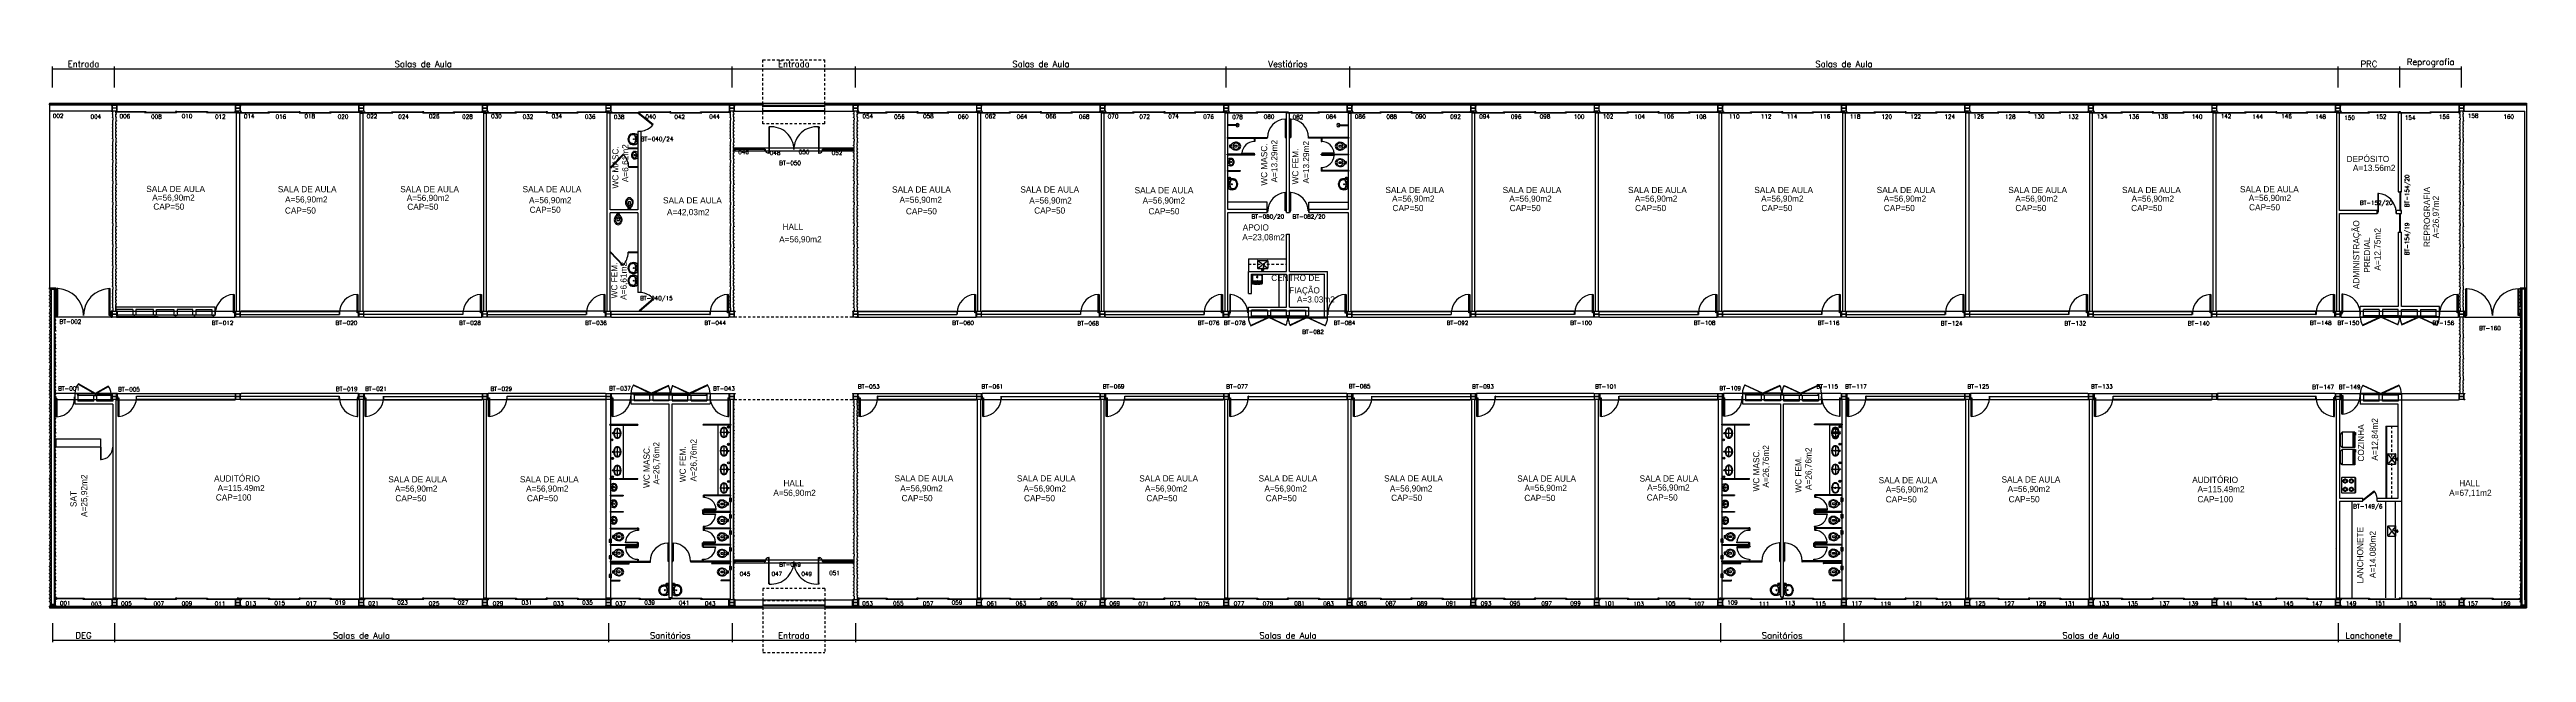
# Model space of a CAD drawing. Extents: x 940 to 1060, y 76 to 105.
import ezdxf
from ezdxf.enums import TextEntityAlignment as Align

# ---------------------------------------------------------------- set-up
doc = ezdxf.new("R2010")
doc.units = 0
doc.header["$LTSCALE"] = 0.5
doc.header["$MEASUREMENT"] = 0
doc.header["$PDMODE"] = 34
doc.header["$PDSIZE"] = 0.1
for name, pattern in [('C5', [60, 50, -5, 0, -5]), ('DASHDOT', [1, 0.5, -0.25, 0, -0.25]), ('HIDDEN', [0.375, 0.25, -0.125])]:
    doc.linetypes.add(name, pattern=pattern)
doc.layers.get('0').update_dxf_attribs({"linetype": 'CONTINUOUS'})
doc.layers.get('DEFPOINTS').update_dxf_attribs({"linetype": 'CONTINUOUS'})
for name, color, linetype in [('1', 1, 'CONTINUOUS'), ('ALVENARIA', 2, 'CONTINUOUS'), ('BANCADA', 1, 'CONTINUOUS'), ('DIV', 2, 'CONTINUOUS'), ('ENDEREÇO', 2, 'CONTINUOUS'), ('ESQUADRIAS', 1, 'CONTINUOUS'), ('ESTRUTURAS', 2, 'CONTINUOUS'), ('NMOD', 2, 'CONTINUOUS'), ('PORTA', 2, 'CONTINUOUS'), ('PROJ', 1, 'HIDDEN'), ('PÇ', 1, 'CONTINUOUS'), ('TEXTO', 2, 'CONTINUOUS'), ('TEXTO-CENTRO-CUSTO', 2, 'CONTINUOUS'), ('ÁREA', 2, 'CONTINUOUS')]:
    doc.layers.add(name, color=color, linetype=linetype)
doc.styles.add('FONTE', font='FONTE.shx', dxfattribs={"height": 0.4})
doc.styles.add('ROMANS', font='simplex.shx', dxfattribs={"height": 0.3})
doc.styles.add('UNB-100', font='simplex.shx', dxfattribs={"height": 0.2})
doc.dimstyles.new('1', dxfattribs={"dimtxt": 0.3, "dimasz": 0.18, "dimexe": 0.5, "dimexo": 1, "dimgap": 0.08, "dimtad": 1, "dimdec": 4, "dimzin": 12, "dimdsep": 46, "dimtxsty": 'ROMANS', "dimblk1": 'NONE', "dimblk2": 'NONE', "dimsah": 1, "dimcen": 0, "dimclrd": 2, "dimclre": 2, "dimclrt": 2, "dimadec": 0, "dimazin": 0, "dimtfac": 1, "dimtdec": 4, "dimtofl": 0, "dimtmove": 2, "dimatfit": 3, "dimldrblk": 'NONE', "dimfxl": 0, "dimtolj": 1, "dimtzin": 4, "dimarcsym": 0})

# ---------------------------------------------------------------- blocks, each defined once
blk = doc.blocks.new('VSIMPLES')
for p, q in [((0, 0), (0, 0.05)), ((0, -0.05), (0, 0)), ((0.01, 0.06), (0.07, 0.06)), ((0.07, 0.07), (0.07, 0.08)), ((0.07, 0.06), (0.07, 0.07)), ((0.07, -0.06), (0.01, -0.06)), ((0.07, -0.07), (0.07, -0.06)), ((0.07, -0.07), (0.07, -0.07))]:
    blk.add_line(p, q)
for points in [[(0.07, 0.05, -0.380199), (0.06, 0.04), (0.05, 0.04, -0.087349), (0.05, 0.04, 0.172037), (0.04, 0.04, 0.102747), (0.04, 0.04, 0.167994), (0.03, 0.03), (0.03, 0)], [(0.07, -0.04, 0.380199), (0.06, -0.03), (0.05, -0.03, 0.087349), (0.05, -0.04, -0.172037), (0.04, -0.04, -0.102747), (0.04, -0.03, -0.167994), (0.03, -0.03), (0.03, 0)]]:
    blk.add_lwpolyline(points, format="xyb")
for points in [[(0.05, -0.03), (0.05, 0), (0.05, 0.04)], [(0.07, 0.06), (0.07, 0)], [(0.07, -0.06), (0.07, 0)]]:
    blk.add_lwpolyline(points)
for points in [[(0.15, 0, 0.268395), (0.23, -0.13, 0.179674), (0.33, -0.15, 0.170707), (0.42, -0.1, 0.179561), (0.46, 0, 0.179561), (0.42, 0.1, 0.170707), (0.33, 0.15, 0.179674), (0.23, 0.13, 0.268395)], [(0.34, 0.03, -0.183333), (0.34, -0.03, -0.302776), (0.32, -0.04), (0.22, -0.04, -0.370787), (0.22, 0.05), (0.32, 0.05, -0.302776)]]:
    blk.add_lwpolyline(points, format="xyb", close=True)
for centre in [(0.1, 0.07), (0.1, -0.07)]:
    blk.add_circle(centre, 0.0075)
for centre, radius, start, end in [((0.01, 0.05), 0.0118, 88.7011, 176.3198), ((0.31, -0.13), 0.32, 124.4619, 138.0521), ((0.08, 0.08), 0.0102, 134.7561, 181.6914), ((0.32, -0.14), 0.335, 105.2525, 124.1524), ((0.3, -0.05), 0.243, 82.9547, 106.7622), ((0.3, -0.06), 0.248, 58.927, 83.517), ((0.29, -0.07), 0.268, 38.1603, 58.3191), ((0.38, 0), 0.149, 359.8718, 36.9981), ((0.38, 0), 0.149, 323.0019, 0.1282), ((0.01, -0.05), 0.0118, 183.6802, 271.2989), ((0.08, -0.07), 0.0102, 178.3086, 225.2439), ((0.31, 0.13), 0.32, 221.9479, 235.5381), ((0.32, 0.15), 0.335, 235.8476, 254.7475), ((0.3, 0.06), 0.243, 253.2378, 277.0453), ((0.3, 0.06), 0.248, 276.483, 301.073), ((0.29, 0.08), 0.268, 301.6809, 321.8397)]:
    blk.add_arc(centre, radius, start, end)
blk = doc.blocks.new('LAV')
for p, q in [((-0.13, -0.02), (-0.13, -0.11)), ((0.12, -0.11), (0.12, -0.02))]:
    blk.add_line(p, q)
for points in [[(0, -0.49, 0.108162), (0.11, -0.46, 0.130345), (0.21, -0.39, 0.098496), (0.26, -0.29, 0.106524), (0.26, -0.16, 0.056129), (0.24, -0.09, 0.077465), (0.18, -0.01, 0.260144), (0.17, -0.01), (0, -0.01), (-0.18, -0.01, 0.260144), (-0.19, -0.01, 0.077465), (-0.24, -0.09, 0.056129), (-0.26, -0.16, 0.106524), (-0.26, -0.29, 0.098496), (-0.21, -0.39, 0.130345), (-0.11, -0.46, 0.108162)], [(0, -0.44, 0.185962), (0.15, -0.39, 0.148743), (0.2, -0.29, 0.142138), (0.2, -0.17, 0.114165), (0.19, -0.16, 0.094603), (0.18, -0.15, 0.04407), (0.16, -0.14, 0.029789), (0.11, -0.12, 0.032251), (0.05, -0.11, 0.033186), (0, -0.11, 0.033186), (-0.05, -0.11, 0.032251), (-0.11, -0.12, 0.029789), (-0.16, -0.14, 0.04407), (-0.18, -0.15, 0.094603), (-0.19, -0.16, 0.114165), (-0.2, -0.17, 0.142138), (-0.21, -0.29, 0.148743), (-0.15, -0.39, 0.185962)]]:
    blk.add_lwpolyline(points, format="xyb", close=True)
blk.add_lwpolyline([(0, -0.47, 0.108329), (0.11, -0.45, 0.130418), (0.2, -0.38, 0.098355), (0.24, -0.28, 0.106392), (0.25, -0.16, 0.055971), (0.22, -0.09, 0.069473), (0.18, -0.03, 0.21084), (0.17, -0.02), (0, -0.02), (-0.17, -0.02, 0.21084), (-0.18, -0.03, 0.069473), (-0.23, -0.09, 0.055971), (-0.25, -0.16, 0.106392), (-0.24, -0.28, 0.098355), (-0.2, -0.38, 0.130418), (-0.11, -0.45, 0.108329), (0, -0.47)], format="xyb")
at = {"linetype": 'HIDDEN'}
for centre in [(-0.09, -0.07), (0.09, -0.07)]:
    blk.add_circle(centre, 0.0175, dxfattribs=at)
for centre, radius in [((0, -0.07), 0.0175), ((0, -0.2), 0.0225)]:
    blk.add_circle(centre, radius)
for centre, radius, start, end in [((-0.2, -0.17), 0.0238, 115.5404, 144.0708), ((0.16, -0.89), 0.825, 114.6387, 116.9534), ((0.16, -0.95), 0.879, 109.1503, 112.4827), ((-0.14, -0.11), 0.0107, 291.2918, 354.2334), ((0.14, -0.11), 0.0107, 185.7666, 248.7082), ((-0.16, -0.95), 0.879, 67.5173, 70.8497), ((-0.16, -0.89), 0.825, 63.0466, 65.3613), ((0.2, -0.17), 0.0238, 35.9292, 64.4596)]:
    blk.add_arc(centre, radius, start, end)
blk = doc.blocks.new('MIC-2P')
for points in [[(0.19, 0.06), (0.19, 0.06, -0.008051), (0.22, 0.06, -0.08407), (0.26, 0.05, -0.022672), (0.29, 0.04, -0.027927), (0.32, 0.03, -0.144523), (0.37, -0.04, -0.34805), (0.31, -0.23, -0.162816), (0.3, -0.23), (0.19, -0.23), (0.07, -0.23, -0.162816), (0.07, -0.23, -0.34805), (0, -0.04, -0.144523), (0.05, 0.03, -0.027927), (0.08, 0.04, -0.022672), (0.11, 0.05, -0.08407), (0.15, 0.06, -0.008051), (0.18, 0.06)], [(0.19, 0.02), (0.19, 0.02, -0.102017), (0.28, 0, -0.100634), (0.32, -0.03, -0.31043), (0.33, -0.07, -0.029837), (0.33, -0.08, -0.193887), (0.27, -0.13, -0.096635), (0.19, -0.14, -0.096635), (0.11, -0.13, -0.193887), (0.04, -0.08, -0.029837), (0.04, -0.07, -0.31043), (0.05, -0.03, -0.100634), (0.1, 0, -0.102017), (0.18, 0.02)]]:
    blk.add_lwpolyline(points, format="xyb", close=True)
for points in [[(0.33, -0.07), (0.33, -0.07, 0.189039), (0.33, -0.03, 0.189014), (0.27, 0.03, 0.116802), (0.19, 0.04, 0.116802), (0.11, 0.03, 0.189014), (0.04, -0.03, 0.189039), (0.04, -0.07), (0.04, -0.07)], [(0.17, -0.17, -0.100603), (0.09, -0.15, -0.114611), (0.03, -0.11, -0.309836), (0.01, -0.02, -0.309836)], [(0.11, -0.23), (0.13, -0.2, -0.1805), (0.14, -0.19), (0.15, -0.19, 0.35029), (0.16, -0.18, -0.252034), (0.17, -0.17)], [(0.13, -0.23, -0.473116), (0.13, -0.23), (0.13, -0.21, -0.362542), (0.14, -0.2), (0.16, -0.2, 0.564769), (0.16, -0.19)], [(0.2, -0.17, 0.100603), (0.29, -0.15, 0.114611), (0.35, -0.11, 0.309836), (0.36, -0.02, 0.309836)], [(0.27, -0.23), (0.24, -0.2, 0.1805), (0.23, -0.19), (0.22, -0.19, -0.35029), (0.21, -0.18, 0.252034), (0.21, -0.17)], [(0.24, -0.23, 0.473116), (0.24, -0.23), (0.24, -0.21, 0.362542), (0.23, -0.2), (0.21, -0.2, -0.564769), (0.21, -0.19)]]:
    blk.add_lwpolyline(points, format="xyb")
at = {"linetype": 'DASHDOT'}
blk.add_circle((0.19, -0.08), 0.024, dxfattribs=at)
for centre, radius in [((0.16, -0.08), 0.0035), ((0.19, -0.18), 0.024), ((0.17, -0.06), 0.0035), ((0.17, -0.09), 0.0035), ((0.19, -0.05), 0.0035), ((0.19, -0.08), 0.0035), ((0.19, -0.1), 0.0035), ((0.19, -0.18), 0.0075), ((0.2, -0.06), 0.0035), ((0.2, -0.09), 0.0035), ((0.21, -0.08), 0.0035)]:
    blk.add_circle(centre, radius)
blk = doc.blocks.new('INOXA1-P')
for p, q in [((0.04, 0.01), (0.04, -0.02)), ((0.06, 0.04), (0.07, 0.04)), ((0.13, 0.05), (0.08, 0.04)), ((0.13, 0), (0.08, 0)), ((0.12, 0.23), (0.12, 0.05)), ((0.22, 0.25), (0.14, 0.25)), ((0.15, 0.22), (0.29, 0.04)), ((0.5, 0.25), (0.22, 0.25)), ((0.35, 0.04), (0.49, 0.22)), ((0.52, 0.23), (0.52, -0.23)), ((0.22, -0.03), (0.05, -0.03)), ((0.22, -0.04), (0.05, -0.04)), ((0.06, 0), (0.06, -0.02)), ((0.12, 0), (0.12, -0.03)), ((0.12, -0.04), (0.12, -0.23)), ((0.22, -0.25), (0.14, -0.25)), ((0.15, -0.22), (0.29, -0.04)), ((0.23, -0.03), (0.22, -0.03)), ((0.23, -0.04), (0.22, -0.04)), ((0.5, -0.25), (0.22, -0.25)), ((0.35, -0.04), (0.49, -0.22))]:
    blk.add_line(p, q)
blk.add_lwpolyline([(0.08, 0), (0.07, 0), (0.07, 0.01), (0.07, 0.02), (0.07, 0.02), (0.07, 0.03), (0.07, 0.04), (0.07, 0.04), (0.08, 0.04)])
blk.add_lwpolyline([(0.13, 0.05), (0.14, 0.05), (0.14, 0.04), (0.15, 0.03), (0.15, 0.02), (0.15, 0.01), (0.14, 0.01), (0.14, 0), (0.13, 0), (0.12, 0), (0.12, 0.01), (0.12, 0.01), (0.11, 0.02), (0.12, 0.03), (0.12, 0.04), (0.12, 0.05)], close=True)
for radius in [0.0266, 0.0163]:
    blk.add_circle((0.32, 0), radius)
for centre, radius, start, end in [((0.05, 0.02), 0.0349, 36.1705, 252.2568), ((0.05, 0.02), 0.0189, 62.7367, 235.7375), ((0.07, 0), 0.01, 102.8285, 180), ((0.05, 0.02), 0.0349, 285.5373, 323.9987), ((0.14, 0.23), 0.02, 90, 180), ((0.5, 0.23), 0.02, 360, 90), ((0.05, -0.03), 0.0145, 20.161, 339.839), ((0.05, -0.03), 0.005, 90.0037, 269.9963), ((0.14, -0.23), 0.02, 180, 270), ((0.23, -0.03), 0.00738, 222.6559, 137.3441), ((0.23, -0.03), 0.005, 269.9935, 90.0065), ((0.5, -0.23), 0.02, 270, 360)]:
    blk.add_arc(centre, radius, start, end)
blk = doc.blocks.new('A$C24784AB4')
at = {"layer": 'PÇ'}
for p, q in [((0, 0.05), (0, 0.47)), ((0.52, 0.47), (0, 0.47)), ((0.03, 0.15), (0.02, 0.06)), ((0.04, 0.4), (0.03, 0.2)), ((0.03, 0.15), (0.03, 0.2)), ((0.05, 0.17), (0.05, 0.17)), ((0.45, 0.43), (0.07, 0.43)), ((0.23, 0.06), (0.26, 0.06)), ((0.23, 0.05), (0.26, 0.05)), ((0.23, 0.03), (0.26, 0.03)), ((0.23, 0.02), (0.26, 0.02)), ((0.24, 0.16), (0.26, 0.16)), ((0.24, 0.14), (0.26, 0.14)), ((0.24, 0.13), (0.26, 0.13)), ((0.24, 0.11), (0.26, 0.11)), ((0.24, 0.1), (0.26, 0.1)), ((0.24, 0.09), (0.26, 0.09)), ((0.24, 0.08), (0.26, 0.08)), ((0.28, 0.16), (0.26, 0.16)), ((0.28, 0.14), (0.26, 0.14)), ((0.28, 0.13), (0.26, 0.13)), ((0.28, 0.11), (0.26, 0.11)), ((0.28, 0.1), (0.26, 0.1)), ((0.28, 0.09), (0.26, 0.09)), ((0.28, 0.08), (0.26, 0.08)), ((0.29, 0.06), (0.26, 0.06)), ((0.29, 0.05), (0.26, 0.05)), ((0.29, 0.03), (0.26, 0.03)), ((0.29, 0.02), (0.26, 0.02)), ((0.47, 0.17), (0.47, 0.17)), ((0.48, 0.4), (0.49, 0.2)), ((0.49, 0.15), (0.49, 0.2)), ((0.49, 0.15), (0.5, 0.06)), ((0.52, 0.05), (0.52, 0.47)), ((0.23, 0), (0.26, 0)), ((0.29, 0), (0.26, 0))]:
    blk.add_line(p, q, dxfattribs=at)
at = {"layer": 'PÇ', "linetype": 'C5'}
for p, q in [((0.21, 0.34), (0.26, 0.34)), ((0.26, 0.38), (0.26, 0.29)), ((0.31, 0.34), (0.26, 0.34))]:
    blk.add_line(p, q, dxfattribs=at)
at = {"layer": 'PÇ'}
for centre, radius, start, end in [((0.04, 0.05), 0.043, 179.4533, 257.4084), ((0.04, 0.05), 0.0225, 177.5085, 265.3505), ((0.05, 0.19), 0.0225, 177.5085, 264.9953), ((0.55, 6.26), 6.27, 265.2858, 267.0528), ((0.07, 0.4), 0.03, 90, 177.5085), ((0.05, 0.16), 0.00851, 97.8745, 279.6393), ((0.05, 0.14), 0.00857, 69.465, 281.236), ((0.05, 0.11), 0.00855, 69.8209, 280.8801), ((0.05, 0.08), 0.00847, 76.4468, 274.2542), ((0.04, 0.06), 0.00825, 82.2737, 268.4273), ((0.55, 6.26), 6.22, 265.3505, 267.0807), ((0.55, 6.26), 6.24, 265.3505, 267.0717), ((0.55, 6.26), 6.25, 265.3505, 267.0636), ((0.55, 6.26), 6.11, 265.3505, 267.1409), ((0.55, 6.26), 6.13, 265.3505, 267.1315), ((0.55, 6.26), 6.14, 265.3505, 267.1251), ((0.55, 6.26), 6.16, 265.3505, 267.1159), ((0.55, 6.26), 6.17, 265.3505, 267.1103), ((0.55, 6.26), 6.18, 265.3505, 267.1012), ((0.55, 6.26), 6.19, 265.3505, 267.0956), ((0.55, 6.26), 6.21, 265.3505, 267.0864), ((0.26, 0.34), 0.0341, 90, 270), ((0.26, 0.34), 0.0341, 90, 270), ((0.26, 0.34), 0.0219, 90, 270), ((0.26, 0.34), 0.0219, 90, 270), ((0.26, 0.34), 0.0341, 270, 90), ((0.26, 0.34), 0.0341, 270, 90), ((0.26, 0.34), 0.0219, 270, 90), ((0.26, 0.34), 0.0219, 270, 90), ((-0.03, 6.26), 6.11, 272.8591, 274.6495), ((-0.03, 6.26), 6.13, 272.8685, 274.6495), ((-0.03, 6.26), 6.14, 272.8749, 274.6495), ((-0.03, 6.26), 6.16, 272.8841, 274.6495), ((-0.03, 6.26), 6.17, 272.8897, 274.6495), ((-0.03, 6.26), 6.18, 272.8988, 274.6495), ((-0.03, 6.26), 6.19, 272.9044, 274.6495), ((-0.03, 6.26), 6.21, 272.9136, 274.6495), ((-0.03, 6.26), 6.22, 272.9193, 274.6495), ((-0.03, 6.26), 6.24, 272.9283, 274.6495), ((-0.03, 6.26), 6.25, 272.9364, 274.6495), ((-0.03, 6.26), 6.27, 272.9472, 274.7142), ((0.45, 0.4), 0.03, 2.4915, 90), ((0.47, 0.19), 0.0225, 275.0047, 2.4915), ((0.47, 0.16), 0.00851, 260.3607, 82.1255), ((0.47, 0.14), 0.00857, 258.764, 110.535), ((0.47, 0.11), 0.00855, 259.1199, 110.1791), ((0.47, 0.08), 0.00847, 265.7458, 103.5532), ((0.48, 0.06), 0.00825, 271.5727, 97.7263), ((0.48, 0.05), 0.0225, 274.6495, 2.4915), ((0.48, 0.05), 0.043, 282.5916, 0.5467)]:
    blk.add_arc(centre, radius, start, end, dxfattribs=at)
blk = doc.blocks.new('A$C1F560368')
at = {"layer": 'BANCADA', "color": 1}
for p, q in [((0.1, 1.57), (0, 1.47)), ((0, 1.47), (0, 0.93)), ((0.1, 1.57), (0.1, 0.83)), ((0.62, 1.57), (0.1, 1.57)), ((0.62, 1.57), (0.62, 0.83)), ((0.64, 1.57), (0.64, 0.83)), ((0.72, 1.57), (0.64, 1.57)), ((0.65, 1.57), (0.65, 0.83)), ((0.72, 1.57), (0.72, 0.83)), ((0.73, 1.44), (0.73, 1.56)), ((0.73, 1.56), (0.75, 1.56)), ((0.75, 1.44), (0.73, 1.44)), ((0.75, 1.56), (0.75, 1.44)), ((0.1, 0.83), (0, 0.93)), ((0.1, 0.74), (0, 0.64)), ((0, 0.64), (0, 0.1)), ((0.1, 0), (0, 0.1)), ((0.62, 0.83), (0.1, 0.83)), ((0.1, 0.74), (0.1, 0)), ((0.62, 0.74), (0.1, 0.74)), ((0.62, 0.74), (0.62, 0)), ((0.72, 0.83), (0.64, 0.83)), ((0.72, 0.74), (0.64, 0.74)), ((0.64, 0.74), (0.64, 0)), ((0.65, 0.74), (0.65, 0)), ((0.72, 0.74), (0.72, 0)), ((0.73, 0.61), (0.73, 0.73)), ((0.73, 0.73), (0.75, 0.73)), ((0.75, 0.61), (0.73, 0.61)), ((0.75, 0.73), (0.75, 0.61)), ((0.62, 0), (0.1, 0)), ((0.72, 0), (0.64, 0))]:
    blk.add_line(p, q, dxfattribs=at)
blk = doc.blocks.new('A$C56DD63A4')
at = {"layer": 'BANCADA', "color": 1}
for p, q in [((0.04, 0.76), (0, 0.72)), ((0, 0.72), (0, 0.04)), ((0.04, 0), (0, 0.04)), ((0.01, 0.73), (0.01, 0.03)), ((0.01, 0.73), (0.01, 0.03)), ((0.68, 0.76), (0.04, 0.76)), ((0.04, 0.76), (0.04, 0)), ((0.16, 0.62), (0.11, 0.64)), ((0.11, 0.64), (0.16, 0.62)), ((0.16, 0.55), (0.11, 0.52)), ((0.11, 0.52), (0.16, 0.55)), ((0.11, 0.24), (0.16, 0.22)), ((0.16, 0.21), (0.11, 0.24)), ((0.11, 0.12), (0.16, 0.15)), ((0.16, 0.14), (0.11, 0.12)), ((0.22, 0.65), (0.22, 0.7)), ((0.22, 0.7), (0.22, 0.65)), ((0.22, 0.46), (0.22, 0.51)), ((0.22, 0.51), (0.22, 0.46)), ((0.22, 0.25), (0.22, 0.3)), ((0.22, 0.3), (0.22, 0.25)), ((0.22, 0.06), (0.22, 0.11)), ((0.22, 0.11), (0.22, 0.06)), ((0.32, 0.64), (0.28, 0.62)), ((0.28, 0.62), (0.32, 0.64)), ((0.32, 0.52), (0.28, 0.55)), ((0.28, 0.55), (0.32, 0.52)), ((0.28, 0.22), (0.32, 0.24)), ((0.32, 0.24), (0.28, 0.21)), ((0.28, 0.15), (0.32, 0.12)), ((0.32, 0.12), (0.28, 0.14)), ((0.46, 0.62), (0.41, 0.64)), ((0.41, 0.64), (0.46, 0.62)), ((0.46, 0.55), (0.41, 0.52)), ((0.41, 0.52), (0.46, 0.55)), ((0.41, 0.24), (0.46, 0.21)), ((0.46, 0.22), (0.41, 0.24)), ((0.46, 0.15), (0.41, 0.12)), ((0.41, 0.12), (0.46, 0.14)), ((0.52, 0.7), (0.52, 0.65)), ((0.52, 0.65), (0.52, 0.7)), ((0.52, 0.51), (0.52, 0.46)), ((0.52, 0.46), (0.52, 0.51)), ((0.52, 0.3), (0.52, 0.25)), ((0.52, 0.25), (0.52, 0.3)), ((0.52, 0.11), (0.52, 0.06)), ((0.52, 0.06), (0.52, 0.11)), ((0.62, 0.64), (0.58, 0.62)), ((0.58, 0.62), (0.62, 0.64)), ((0.62, 0.52), (0.58, 0.55)), ((0.58, 0.55), (0.62, 0.52)), ((0.58, 0.21), (0.62, 0.24)), ((0.62, 0.24), (0.58, 0.22)), ((0.62, 0.12), (0.58, 0.15)), ((0.58, 0.14), (0.62, 0.12)), ((0.7, 0.74), (0.68, 0.76)), ((0.68, 0), (0.7, 0.02)), ((0.7, 0.02), (0.7, 0.74)), ((0.04, 0), (0.68, 0))]:
    blk.add_line(p, q, dxfattribs=at)
for centre, radius in [((0.22, 0.58), 0.102), ((0.22, 0.18), 0.102), ((0.22, 0.58), 0.0711), ((0.22, 0.18), 0.0711), ((0.52, 0.58), 0.102), ((0.52, 0.18), 0.102), ((0.52, 0.58), 0.0711), ((0.52, 0.18), 0.0711)]:
    blk.add_circle(centre, radius, dxfattribs=at)
blk = doc.blocks.new('*D12')
at = {"layer": 'DEFPOINTS', "color": 0}
for p in [(939.97, 78.54), (942.97, 78.54), (942.97, 76.72)]:
    blk.add_point(p, dxfattribs=at)
at = {"layer": 'TEXTO-CENTRO-CUSTO', "color": 2, "lineweight": -2}
for p, q in [((939.97, 77.54), (939.97, 76.62)), ((942.97, 77.54), (942.97, 76.62)), ((939.97, 76.72), (942.97, 76.72))]:
    blk.add_line(p, q, dxfattribs=at)
at = {"layer": 'TEXTO-CENTRO-CUSTO', "color": 2, "insert": (941.47, 76.95), "char_height": 0.3, "attachment_point": 5, "style": 'ROMANS'}
blk.add_mtext('\\A1;DEG', dxfattribs=at)
blk = doc.blocks.new('_NONE')
at = {"color": 0, "linetype": 'ByBlock'}
blk.add_circle((0, 0), 0.25, dxfattribs=at)
blk = doc.blocks.new('*D13')
at = {"layer": 'DEFPOINTS', "color": 0}
for p in [(942.97, 78.54), (966.97, 78.54), (966.97, 76.72)]:
    blk.add_point(p, dxfattribs=at)
at = {"layer": 'TEXTO-CENTRO-CUSTO', "color": 2, "lineweight": -2}
for p, q in [((942.97, 77.54), (942.97, 76.62)), ((966.97, 77.54), (966.97, 76.62)), ((942.97, 76.72), (966.97, 76.72))]:
    blk.add_line(p, q, dxfattribs=at)
at = {"layer": 'TEXTO-CENTRO-CUSTO', "color": 2, "insert": (954.97, 76.95), "char_height": 0.3, "attachment_point": 5, "style": 'ROMANS'}
blk.add_mtext('\\A1;Salas de Aula', dxfattribs=at)
blk = doc.blocks.new('*D14')
at = {"layer": 'DEFPOINTS', "color": 0}
for p in [(966.97, 78.54), (972.97, 78.54), (972.97, 76.72)]:
    blk.add_point(p, dxfattribs=at)
at = {"layer": 'TEXTO-CENTRO-CUSTO', "color": 2, "lineweight": -2}
for p, q in [((966.97, 77.54), (966.97, 76.62)), ((972.97, 77.54), (972.97, 76.62)), ((966.97, 76.72), (972.97, 76.72))]:
    blk.add_line(p, q, dxfattribs=at)
at = {"layer": 'TEXTO-CENTRO-CUSTO', "color": 2, "insert": (969.97, 76.95), "char_height": 0.3, "attachment_point": 5, "style": 'ROMANS'}
blk.add_mtext('\\A1;Sanitários', dxfattribs=at)
blk = doc.blocks.new('*D15')
at = {"layer": 'DEFPOINTS', "color": 0}
for p in [(972.97, 78.54), (978.97, 78.54), (978.97, 76.72)]:
    blk.add_point(p, dxfattribs=at)
at = {"layer": 'TEXTO-CENTRO-CUSTO', "color": 2, "lineweight": -2}
for p, q in [((972.97, 77.54), (972.97, 76.62)), ((978.97, 77.54), (978.97, 76.62)), ((972.97, 76.72), (978.97, 76.72))]:
    blk.add_line(p, q, dxfattribs=at)
at = {"layer": 'TEXTO-CENTRO-CUSTO', "color": 2, "insert": (975.97, 76.95), "char_height": 0.3, "attachment_point": 5, "style": 'ROMANS'}
blk.add_mtext('\\A1;Entrada', dxfattribs=at)
blk = doc.blocks.new('*D16')
at = {"layer": 'DEFPOINTS', "color": 0}
for p in [(978.97, 78.54), (1020.97, 78.54), (1020.97, 76.72)]:
    blk.add_point(p, dxfattribs=at)
at = {"layer": 'TEXTO-CENTRO-CUSTO', "color": 2, "lineweight": -2}
for p, q in [((978.97, 77.54), (978.97, 76.62)), ((1020.97, 77.54), (1020.97, 76.62)), ((978.97, 76.72), (1020.97, 76.72))]:
    blk.add_line(p, q, dxfattribs=at)
at = {"layer": 'TEXTO-CENTRO-CUSTO', "color": 2, "insert": (999.97, 76.95), "char_height": 0.3, "attachment_point": 5, "style": 'ROMANS'}
blk.add_mtext('\\A1;Salas de Aula', dxfattribs=at)
blk = doc.blocks.new('*D17')
at = {"layer": 'DEFPOINTS', "color": 0}
for p in [(1020.97, 78.54), (1026.97, 78.54), (1026.97, 76.72)]:
    blk.add_point(p, dxfattribs=at)
at = {"layer": 'TEXTO-CENTRO-CUSTO', "color": 2, "lineweight": -2}
for p, q in [((1020.97, 77.54), (1020.97, 76.62)), ((1026.97, 77.54), (1026.97, 76.62)), ((1020.97, 76.72), (1026.97, 76.72))]:
    blk.add_line(p, q, dxfattribs=at)
at = {"layer": 'TEXTO-CENTRO-CUSTO', "color": 2, "insert": (1023.97, 76.95), "char_height": 0.3, "attachment_point": 5, "style": 'ROMANS'}
blk.add_mtext('\\A1;Sanitários', dxfattribs=at)
blk = doc.blocks.new('*D18')
at = {"layer": 'DEFPOINTS', "color": 0}
for p in [(1026.97, 78.54), (1050.97, 78.54), (1050.97, 76.72)]:
    blk.add_point(p, dxfattribs=at)
at = {"layer": 'TEXTO-CENTRO-CUSTO', "color": 2, "lineweight": -2}
for p, q in [((1026.97, 77.54), (1026.97, 76.62)), ((1050.97, 77.54), (1050.97, 76.62)), ((1026.97, 76.72), (1050.97, 76.72))]:
    blk.add_line(p, q, dxfattribs=at)
at = {"layer": 'TEXTO-CENTRO-CUSTO', "color": 2, "insert": (1038.97, 76.95), "char_height": 0.3, "attachment_point": 5, "style": 'ROMANS'}
blk.add_mtext('\\A1;Salas de Aula', dxfattribs=at)
blk = doc.blocks.new('*D19')
at = {"layer": 'DEFPOINTS', "color": 0}
for p in [(1050.97, 78.54), (1053.97, 78.54), (1053.97, 76.72)]:
    blk.add_point(p, dxfattribs=at)
at = {"layer": 'TEXTO-CENTRO-CUSTO', "color": 2, "lineweight": -2}
for p, q in [((1050.97, 77.54), (1050.97, 76.62)), ((1053.97, 77.54), (1053.97, 76.62)), ((1050.97, 76.72), (1053.97, 76.72))]:
    blk.add_line(p, q, dxfattribs=at)
at = {"layer": 'TEXTO-CENTRO-CUSTO', "color": 2, "insert": (1052.47, 76.95), "char_height": 0.3, "attachment_point": 5, "style": 'ROMANS'}
blk.add_mtext('\\A1;Lanchonete', dxfattribs=at)
blk = doc.blocks.new('*D20')
at = {"layer": 'DEFPOINTS', "color": 0}
for p in [(972.97, 104.46), (942.97, 102.55), (972.97, 102.54)]:
    blk.add_point(p, dxfattribs=at)
at = {"layer": 'TEXTO-CENTRO-CUSTO', "color": 2, "lineweight": -2}
for p, q in [((942.97, 103.55), (942.97, 104.56)), ((942.97, 104.46), (972.97, 104.46)), ((972.97, 103.54), (972.97, 104.56))]:
    blk.add_line(p, q, dxfattribs=at)
at = {"layer": 'TEXTO-CENTRO-CUSTO', "color": 2, "insert": (957.97, 104.69), "char_height": 0.3, "attachment_point": 5, "style": 'ROMANS'}
blk.add_mtext('\\A1;Salas de Aula', dxfattribs=at)
blk = doc.blocks.new('*D21')
at = {"layer": 'DEFPOINTS', "color": 0}
for p in [(942.97, 104.46), (939.97, 102.55), (942.97, 102.55)]:
    blk.add_point(p, dxfattribs=at)
at = {"layer": 'TEXTO-CENTRO-CUSTO', "color": 2, "lineweight": -2}
for p, q in [((939.97, 103.55), (939.97, 104.56)), ((939.97, 104.46), (942.97, 104.46)), ((942.97, 103.55), (942.97, 104.56))]:
    blk.add_line(p, q, dxfattribs=at)
at = {"layer": 'TEXTO-CENTRO-CUSTO', "color": 2, "insert": (941.47, 104.69), "char_height": 0.3, "attachment_point": 5, "style": 'ROMANS'}
blk.add_mtext('\\A1;Entrada', dxfattribs=at)
blk = doc.blocks.new('*D22')
at = {"layer": 'DEFPOINTS', "color": 0}
for p in [(978.97, 104.46), (972.97, 102.54), (978.97, 102.54)]:
    blk.add_point(p, dxfattribs=at)
at = {"layer": 'TEXTO-CENTRO-CUSTO', "color": 2, "lineweight": -2}
for p, q in [((972.97, 103.54), (972.97, 104.56)), ((972.97, 104.46), (978.97, 104.46)), ((978.97, 103.54), (978.97, 104.56))]:
    blk.add_line(p, q, dxfattribs=at)
at = {"layer": 'TEXTO-CENTRO-CUSTO', "color": 2, "insert": (975.97, 104.69), "char_height": 0.3, "attachment_point": 5, "style": 'ROMANS'}
blk.add_mtext('\\A1;Entrada', dxfattribs=at)
blk = doc.blocks.new('*D23')
at = {"layer": 'DEFPOINTS', "color": 0}
for p in [(996.97, 104.46), (978.97, 102.54), (996.97, 102.54)]:
    blk.add_point(p, dxfattribs=at)
at = {"layer": 'TEXTO-CENTRO-CUSTO', "color": 2, "lineweight": -2}
for p, q in [((978.97, 103.54), (978.97, 104.56)), ((978.97, 104.46), (996.97, 104.46)), ((996.97, 103.54), (996.97, 104.56))]:
    blk.add_line(p, q, dxfattribs=at)
at = {"layer": 'TEXTO-CENTRO-CUSTO', "color": 2, "insert": (987.97, 104.69), "char_height": 0.3, "attachment_point": 5, "style": 'ROMANS'}
blk.add_mtext('\\A1;Salas de Aula', dxfattribs=at)
blk = doc.blocks.new('*D24')
at = {"layer": 'DEFPOINTS', "color": 0}
for p in [(1002.97, 104.46), (996.97, 102.54), (1002.97, 102.54)]:
    blk.add_point(p, dxfattribs=at)
at = {"layer": 'TEXTO-CENTRO-CUSTO', "color": 2, "lineweight": -2}
for p, q in [((996.97, 103.54), (996.97, 104.56)), ((996.97, 104.46), (1002.97, 104.46)), ((1002.97, 103.54), (1002.97, 104.56))]:
    blk.add_line(p, q, dxfattribs=at)
at = {"layer": 'TEXTO-CENTRO-CUSTO', "color": 2, "insert": (999.97, 104.69), "char_height": 0.3, "attachment_point": 5, "style": 'ROMANS'}
blk.add_mtext('\\A1;Vestiários', dxfattribs=at)
blk = doc.blocks.new('*D25')
at = {"layer": 'DEFPOINTS', "color": 0}
for p in [(1050.97, 104.46), (1002.97, 102.54), (1050.97, 102.54)]:
    blk.add_point(p, dxfattribs=at)
at = {"layer": 'TEXTO-CENTRO-CUSTO', "color": 2, "lineweight": -2}
for p, q in [((1002.97, 103.54), (1002.97, 104.56)), ((1002.97, 104.46), (1050.97, 104.46)), ((1050.97, 103.54), (1050.97, 104.56))]:
    blk.add_line(p, q, dxfattribs=at)
at = {"layer": 'TEXTO-CENTRO-CUSTO', "color": 2, "insert": (1026.97, 104.69), "char_height": 0.3, "attachment_point": 5, "style": 'ROMANS'}
blk.add_mtext('\\A1;Salas de Aula', dxfattribs=at)
blk = doc.blocks.new('*D26')
at = {"layer": 'DEFPOINTS', "color": 0}
for p in [(1053.97, 104.46), (1050.97, 102.54), (1053.97, 102.54)]:
    blk.add_point(p, dxfattribs=at)
at = {"layer": 'TEXTO-CENTRO-CUSTO', "color": 2, "lineweight": -2}
for p, q in [((1050.97, 103.54), (1050.97, 104.56)), ((1050.97, 104.46), (1053.97, 104.46)), ((1053.97, 103.54), (1053.97, 104.56))]:
    blk.add_line(p, q, dxfattribs=at)
at = {"layer": 'TEXTO-CENTRO-CUSTO', "color": 2, "insert": (1052.47, 104.69), "char_height": 0.3, "attachment_point": 5, "style": 'ROMANS'}
blk.add_mtext('\\A1;PRC', dxfattribs=at)
blk = doc.blocks.new('*D27')
at = {"layer": 'DEFPOINTS', "color": 0}
for p in [(1056.97, 104.46), (1053.97, 102.54), (1056.97, 102.54)]:
    blk.add_point(p, dxfattribs=at)
at = {"layer": 'TEXTO-CENTRO-CUSTO', "color": 2, "lineweight": -2}
for p, q in [((1053.97, 103.54), (1053.97, 104.56)), ((1053.97, 104.46), (1056.97, 104.46)), ((1056.97, 103.54), (1056.97, 104.56))]:
    blk.add_line(p, q, dxfattribs=at)
at = {"layer": 'TEXTO-CENTRO-CUSTO', "color": 2, "insert": (1055.47, 104.74), "char_height": 0.3, "attachment_point": 5, "style": 'ROMANS'}
blk.add_mtext('\\A1;Reprografia', dxfattribs=at)

msp = doc.modelspace()

# ---------------------------------------------------------------- linework, layer by layer
at = {"layer": '1'}
for p, q in [((939.82025, 102.70448), (939.82025, 102.75448)), ((939.84525, 102.70448), (939.82025, 102.70448)), ((939.82083, 102.79302), (939.82083, 93.81579)), ((939.82083, 102.75448), (939.84583, 102.75448)), ((942.89525, 102.40068), (939.82083, 102.40068)), ((977.47134, 102.74302), (977.47134, 102.71302)), ((977.47142, 102.59302), (977.47142, 102.69302)), ((942.82025, 92.39302), (940.04583, 92.39302)), ((939.82083, 78.36802), (974.46583, 78.36802)), ((939.82083, 78.34302), (974.46583, 78.34302)), ((939.82083, 78.29302), (1060.12025, 78.29302))]:
    msp.add_line(p, q, dxfattribs=at)
at = {"layer": '1', "color": 1}
for p, q in [((939.82025, 102.74302), (974.47112, 102.74302)), ((939.82025, 102.71302), (974.47112, 102.71302)), ((939.82083, 102.79302), (1060.12025, 102.79302)), ((973.04534, 102.40068), (978.89301, 102.40068)), ((974.47112, 102.74302), (974.47112, 102.71302)), ((974.47142, 102.69302), (977.47142, 102.69302)), ((974.47142, 102.59302), (974.47142, 102.69302)), ((974.47142, 102.64302), (977.47142, 102.64302)), ((974.47142, 102.43136), (977.47142, 102.43136)), ((977.47134, 102.74302), (1060.12083, 102.74302)), ((977.47134, 102.71302), (1060.12083, 102.71302)), ((1057.04525, 102.40068), (1060.04477, 102.40068)), ((1060.04477, 78.6806), (1060.04477, 102.40068)), ((1060.12025, 102.79302), (1060.12025, 78.29302)), ((1060.12083, 102.70439), (1060.12083, 102.75439)), ((973.07594, 100.61564), (978.86526, 100.61564)), ((973.07594, 100.46564), (978.86526, 100.46564)), ((943.12025, 92.69302), (948.82025, 92.69302)), ((954.82025, 92.69302), (949.12025, 92.69302)), ((955.12025, 92.69344), (960.82025, 92.69344)), ((966.82025, 92.69344), (961.12025, 92.69344)), ((967.12025, 92.69343), (972.87015, 92.69352)), ((978.97025, 92.69343), (984.82025, 92.69343)), ((990.82025, 92.69343), (985.12025, 92.69343)), ((991.12025, 92.69342), (996.81465, 92.69342)), ((1002.82025, 92.69342), (997.11465, 92.69342)), ((1003.12025, 92.69342), (1008.82025, 92.69342)), ((1014.82025, 92.69341), (1009.12025, 92.69341)), ((1015.12025, 92.6934), (1020.82025, 92.6934)), ((1026.82025, 92.6934), (1021.12025, 92.6934)), ((1027.12025, 92.69339), (1032.82025, 92.69339)), ((1038.82025, 92.69338), (1033.12025, 92.69338)), ((1039.12025, 92.69337), (1044.82025, 92.69337)), ((1050.82025, 92.69337), (1045.12025, 92.69337)), ((1051.12025, 92.69336), (1056.82025, 92.69336)), ((943.14025, 92.49202), (943.12025, 92.49202)), ((943.14025, 92.49202), (943.12025, 92.49202)), ((943.12025, 92.41702), (943.14025, 92.41702)), ((943.14025, 92.41702), (943.12025, 92.41702)), ((943.12025, 92.39302), (948.82025, 92.39302)), ((943.93583, 92.41706), (943.13025, 92.41702)), ((943.13025, 92.39702), (943.13025, 92.41702)), ((943.93583, 92.39706), (943.13025, 92.39702)), ((943.86383, 92.49206), (943.14025, 92.49202)), ((943.14025, 92.41702), (943.14025, 92.49202)), ((943.14025, 92.41709), (943.14025, 92.49202)), ((943.92883, 92.49202), (943.92883, 92.41702)), ((943.94883, 92.41702), (943.92883, 92.41702)), ((943.92883, 92.41702), (943.93883, 92.3997)), ((943.93583, 92.41706), (943.93583, 92.39706)), ((943.94883, 92.41702), (943.93883, 92.3997)), ((943.94183, 92.41706), (943.94183, 92.39706)), ((945.09128, 92.41702), (943.94183, 92.41702)), ((944.93828, 92.39702), (943.94183, 92.39706)), ((943.94883, 92.41709), (943.94883, 92.49202)), ((944.86396, 92.49196), (944.01383, 92.49206)), ((944.93128, 92.49196), (944.93128, 92.41696)), ((944.95128, 92.41696), (944.93128, 92.41696)), ((944.93828, 92.41699), (944.93828, 92.39699)), ((944.94128, 92.41702), (945.93583, 92.41706)), ((944.94428, 92.41699), (944.94428, 92.39699)), ((944.94428, 92.39702), (945.93583, 92.39706)), ((944.95128, 92.41702), (944.95128, 92.49196)), ((945.86383, 92.49202), (945.01396, 92.49196)), ((945.92883, 92.49209), (945.92883, 92.41709)), ((945.94883, 92.41709), (945.92883, 92.41709)), ((945.92883, 92.41702), (945.93883, 92.3997)), ((945.93583, 92.41706), (945.93583, 92.39706)), ((945.94883, 92.41702), (945.93883, 92.3997)), ((945.94183, 92.41706), (946.85838, 92.41696)), ((945.94183, 92.41706), (945.94183, 92.39706)), ((945.94183, 92.39706), (946.85838, 92.39696)), ((945.94883, 92.41716), (945.94883, 92.49209)), ((946.78638, 92.49189), (946.01383, 92.49203)), ((946.85138, 92.49189), (946.85138, 92.41689)), ((946.87138, 92.41689), (946.85138, 92.41689)), ((946.85838, 92.41692), (946.85838, 92.39692)), ((946.86438, 92.41702), (947.78093, 92.41709)), ((946.86438, 92.41692), (946.86438, 92.39692)), ((946.86438, 92.39696), (947.78093, 92.39702)), ((946.87138, 92.41696), (946.87138, 92.49189)), ((946.87138, 92.39702), (947.78093, 92.39709)), ((947.70893, 92.49189), (946.93638, 92.49203)), ((947.77393, 92.49206), (947.77393, 92.41706)), ((947.79393, 92.41706), (947.77393, 92.41706)), ((947.77393, 92.41699), (947.78393, 92.39967)), ((947.78093, 92.41702), (947.78093, 92.39702)), ((947.79393, 92.41699), (947.78393, 92.39967)), ((947.78693, 92.41702), (947.78693, 92.39702)), ((947.79393, 92.41712), (947.79393, 92.49206)), ((954.82025, 92.39302), (949.12025, 92.39302)), ((955.12025, 92.39344), (960.82025, 92.39344)), ((966.82025, 92.39344), (961.12025, 92.39344)), ((967.12025, 92.39343), (972.82025, 92.39343)), ((978.97025, 92.39343), (984.82025, 92.39343)), ((990.82025, 92.39343), (985.12025, 92.39343)), ((991.12025, 92.39342), (996.81465, 92.39342)), ((1002.82025, 92.39342), (997.11465, 92.39342)), ((998.05014, 92.39342), (998.05014, 92.37342)), ((999.04469, 92.37342), (998.05014, 92.37342)), ((999.03769, 92.39338), (998.1599, 91.98829)), ((998.17036, 91.97124), (999.04769, 92.37606)), ((998.22014, 92.46842), (998.20014, 92.46842)), ((998.22014, 92.39342), (998.20014, 92.39342)), ((998.20014, 92.39342), (999.05033, 92.39342)), ((998.22014, 92.39349), (998.22014, 92.46842)), ((998.22014, 92.46842), (998.97269, 92.46842)), ((999.03769, 92.46839), (999.03769, 92.39339)), ((999.05769, 92.39339), (999.03769, 92.39339)), ((999.03769, 92.39338), (999.04769, 92.37606)), ((999.04469, 92.39342), (999.04469, 92.37342)), ((999.05769, 92.39338), (999.04769, 92.37606)), ((999.86878, 91.9972), (999.04769, 92.37606)), ((999.05069, 92.39342), (999.05069, 92.37342)), ((999.96725, 92.37342), (999.05069, 92.37342)), ((1000.04525, 92.39342), (999.05633, 92.39342)), ((999.05769, 92.39345), (999.05769, 92.46839)), ((999.05769, 92.39338), (999.87729, 92.01515)), ((999.12269, 92.46838), (999.89525, 92.46838)), ((999.89525, 92.39342), (1000.88416, 92.39342)), ((999.96025, 92.46835), (999.96025, 92.39335)), ((999.98025, 92.39335), (999.96025, 92.39335)), ((999.96725, 92.39339), (999.96725, 92.37339)), ((999.97325, 92.39339), (999.97325, 92.37339)), ((999.97325, 92.37342), (1000.8898, 92.37342)), ((999.98025, 92.39342), (999.98025, 92.46835)), ((1000.04525, 92.46835), (1000.8178, 92.46835)), ((1000.8828, 92.39338), (1000.0632, 92.01515)), ((1000.07171, 91.9972), (1000.8928, 92.37606)), ((1000.8828, 92.46845), (1000.8828, 92.39345)), ((1000.9028, 92.39345), (1000.8828, 92.39345)), ((1000.8828, 92.39338), (1000.8928, 92.37606)), ((1000.8898, 92.39342), (1000.8898, 92.37342)), ((1001.89035, 92.39342), (1000.89016, 92.39342)), ((1000.9028, 92.39338), (1000.8928, 92.37606)), ((1001.77013, 91.97124), (1000.8928, 92.37606)), ((1000.8958, 92.39342), (1000.8958, 92.37342)), ((1000.8958, 92.37342), (1001.89035, 92.37342)), ((1000.9028, 92.39352), (1000.9028, 92.46845)), ((1000.9028, 92.39338), (1001.78059, 91.98829)), ((1003.12025, 92.39342), (1008.82025, 92.39342)), ((1014.82025, 92.39341), (1009.12025, 92.39341)), ((1015.12025, 92.3934), (1020.82025, 92.3934)), ((1026.82025, 92.3934), (1021.12025, 92.3934)), ((1027.12025, 92.39339), (1032.82025, 92.39339)), ((1038.82025, 92.39338), (1033.12025, 92.39338)), ((1039.12025, 92.39337), (1044.82025, 92.39337)), ((1050.82025, 92.39337), (1045.12025, 92.39337)), ((1051.12025, 92.39336), (1056.82025, 92.39336)), ((1052.05014, 92.42246), (1053.05033, 92.42246)), ((1053.04469, 92.40246), (1052.05014, 92.40246)), ((1053.03769, 92.42243), (1052.15851, 92.0167)), ((1052.15851, 92.0167), (1052.16849, 91.99942)), ((1052.16849, 91.99942), (1053.04769, 92.40511)), ((1052.22014, 92.47246), (1052.20014, 92.47246)), ((1052.22014, 92.42246), (1052.20014, 92.42246)), ((1052.22014, 92.42253), (1052.22014, 92.47253)), ((1052.97269, 92.47243), (1052.22014, 92.47246)), ((1053.03769, 92.47243), (1053.03769, 92.42243)), ((1053.05769, 92.42243), (1053.03769, 92.42243)), ((1053.03769, 92.42243), (1053.04769, 92.40511)), ((1053.04469, 92.42246), (1053.04469, 92.40246)), ((1053.05769, 92.42243), (1053.04769, 92.40511)), ((1053.86878, 92.02624), (1053.04769, 92.40511)), ((1053.05069, 92.42246), (1053.05069, 92.40246)), ((1053.96725, 92.40246), (1053.05069, 92.40246)), ((1054.04525, 92.42246), (1053.05633, 92.42246)), ((1053.05769, 92.4225), (1053.05769, 92.4725)), ((1053.05769, 92.42243), (1053.87729, 92.0442)), ((1053.89525, 92.4724), (1053.12269, 92.47243)), ((1053.89525, 92.42246), (1054.88416, 92.42246)), ((1053.96025, 92.4724), (1053.96025, 92.4224)), ((1053.98025, 92.4224), (1053.96025, 92.4224)), ((1053.96725, 92.42243), (1053.96725, 92.40243)), ((1053.97325, 92.42243), (1053.97325, 92.40243)), ((1053.97325, 92.40246), (1054.8898, 92.40246)), ((1053.98025, 92.42246), (1053.98025, 92.47246)), ((1054.04525, 92.4724), (1054.8178, 92.47243)), ((1054.8828, 92.42243), (1054.0632, 92.0442)), ((1054.07171, 92.02624), (1054.8928, 92.40511)), ((1054.8828, 92.4225), (1054.8828, 92.4725)), ((1054.8828, 92.42243), (1054.9028, 92.42243)), ((1054.8828, 92.42243), (1054.8928, 92.40511)), ((1054.8898, 92.42246), (1054.8898, 92.40246)), ((1055.89035, 92.42246), (1054.89016, 92.42246)), ((1054.9028, 92.42243), (1054.8928, 92.40511)), ((1055.77365, 91.99866), (1054.8928, 92.40511)), ((1054.8958, 92.42246), (1054.8958, 92.40246)), ((1054.8958, 92.40246), (1055.89035, 92.40246)), ((1054.9028, 92.47243), (1054.9028, 92.42243)), ((1054.9028, 92.42243), (1055.78198, 92.0167)), ((1054.9678, 92.47243), (1055.72035, 92.47246)), ((1055.72035, 92.42253), (1055.72035, 92.47253)), ((1055.72035, 92.47246), (1055.74035, 92.47246)), ((1055.72035, 92.42246), (1055.74035, 92.42246)), ((1055.74035, 92.47246), (1055.74035, 92.42246)), ((1055.78198, 92.0167), (1055.77365, 91.99866)), ((1057.12025, 92.39337), (1059.84525, 92.39337)), ((941.20937, 89.15143), (942.0422, 88.6706)), ((942.05341, 88.69002), (941.22352, 89.16915)), ((942.67552, 89.05868), (942.03698, 88.69002)), ((942.0482, 88.6706), (942.68924, 89.0407)), ((969.04569, 88.68643), (968.16651, 89.09216)), ((968.1767, 89.10934), (969.05569, 88.70375)), ((969.87678, 89.08262), (969.05569, 88.70375)), ((969.06569, 88.68643), (969.88529, 89.06467)), ((970.8908, 88.68643), (970.0712, 89.06467)), ((970.07971, 89.08262), (970.9008, 88.70375)), ((971.77979, 89.10934), (970.9008, 88.70375)), ((970.9108, 88.68643), (971.78998, 89.09216)), ((1023.02969, 88.69306), (1022.15051, 89.09879)), ((1022.1607, 89.11597), (1023.03969, 88.71038)), ((1023.86078, 89.08925), (1023.03969, 88.71038)), ((1023.04969, 88.69306), (1023.86929, 89.07129)), ((1024.8748, 88.69306), (1024.0552, 89.07129)), ((1024.06371, 89.08925), (1024.8848, 88.71038)), ((1025.76379, 89.11597), (1024.8848, 88.71038)), ((1024.8948, 88.69306), (1025.77398, 89.09879)), ((1053.03769, 88.67306), (1052.1599, 89.07815)), ((1052.17036, 89.0952), (1053.04769, 88.69038)), ((1053.9288, 89.09694), (1053.04769, 88.69038)), ((1053.05769, 88.67306), (1053.93926, 89.07989)), ((1053.93604, 89.07972), (1053.92604, 89.09704)), ((943.12025, 88.69302), (940.04583, 88.69302)), ((943.09607, 88.69302), (940.04583, 88.69302)), ((942.82025, 88.39302), (940.04583, 88.39302)), ((942.0422, 88.69302), (941.04514, 88.69302)), ((942.0422, 88.6706), (941.19514, 88.6706)), ((941.97019, 88.59557), (941.19514, 88.59557)), ((941.21514, 88.59557), (941.19514, 88.59557)), ((941.21515, 88.67053), (941.19515, 88.67053)), ((941.21515, 88.67053), (941.19515, 88.67053)), ((941.21515, 88.67047), (941.21514, 88.59551)), ((942.03519, 88.59564), (942.0352, 88.6706)), ((942.0552, 88.6706), (942.0352, 88.6706)), ((942.0552, 88.6706), (942.0352, 88.6706)), ((942.0482, 88.6706), (942.03698, 88.69002)), ((942.0422, 88.6706), (942.0422, 88.69302)), ((942.0422, 88.6706), (942.05341, 88.69002)), ((942.0482, 88.6706), (942.0482, 88.69302)), ((942.18575, 88.69302), (942.0482, 88.69302)), ((942.0482, 88.6706), (942.81023, 88.6706)), ((942.0552, 88.67053), (942.05519, 88.59557)), ((942.82025, 88.59553), (942.12019, 88.59562)), ((942.81023, 88.69302), (942.18575, 88.69302)), ((942.82025, 88.67057), (942.80025, 88.67057)), ((942.82025, 88.67057), (942.80025, 88.67057)), ((942.80025, 88.59561), (942.80025, 88.67057)), ((942.82025, 88.59561), (942.80025, 88.59561)), ((943.07825, 88.68102), (942.86225, 88.68102)), ((943.07825, 88.40502), (942.86225, 88.40502)), ((943.07825, 88.69302), (943.07825, 88.39302)), ((943.12025, 88.69302), (943.07825, 88.69302)), ((943.07825, 88.39302), (943.12025, 88.39302)), ((943.09025, 88.68102), (943.09025, 88.40502)), ((943.12025, 88.68102), (943.09025, 88.68102)), ((943.09025, 88.40502), (943.12025, 88.40502)), ((943.12025, 88.69302), (948.82025, 88.69302)), ((943.12025, 88.69302), (943.12025, 88.68102)), ((943.12025, 88.40502), (943.12025, 88.68102)), ((943.12025, 88.39302), (943.12025, 88.40502)), ((943.12025, 88.39302), (948.82025, 88.39302)), ((954.82025, 88.69302), (949.12025, 88.69302)), ((954.82025, 88.39302), (949.12025, 88.39302)), ((955.12025, 88.69382), (960.82025, 88.69382)), ((955.12025, 88.39382), (960.82025, 88.39382)), ((966.82025, 88.6934), (961.12025, 88.6934)), ((966.82025, 88.3934), (961.12025, 88.3934)), ((967.12025, 88.6934), (972.86225, 88.6934)), ((967.12025, 88.3934), (972.87825, 88.3934)), ((969.05269, 88.7064), (968.05814, 88.7064)), ((968.05814, 88.6864), (969.05833, 88.6864)), ((968.20814, 88.6114), (968.20814, 88.6864)), ((968.22814, 88.6864), (968.20814, 88.6864)), ((968.22814, 88.6114), (968.20814, 88.6114)), ((968.22814, 88.68633), (968.22814, 88.6114)), ((968.98069, 88.61143), (968.22814, 88.6114)), ((969.04569, 88.68643), (969.05569, 88.70375)), ((969.04569, 88.61143), (969.04569, 88.68643)), ((969.06569, 88.68643), (969.04569, 88.68643)), ((969.05269, 88.6864), (969.05269, 88.7064)), ((969.06569, 88.68643), (969.05569, 88.70375)), ((969.97525, 88.7064), (969.05869, 88.7064)), ((969.05869, 88.6864), (969.05869, 88.7064)), ((970.05325, 88.6864), (969.06433, 88.6864)), ((969.06569, 88.68636), (969.06569, 88.61143)), ((969.90325, 88.61147), (969.13069, 88.61143)), ((969.90325, 88.6864), (970.89216, 88.6864)), ((969.96825, 88.61147), (969.96825, 88.68647)), ((969.98825, 88.68647), (969.96825, 88.68647)), ((969.97525, 88.68643), (969.97525, 88.70643)), ((969.98125, 88.68643), (969.98125, 88.70643)), ((969.98125, 88.7064), (970.8978, 88.7064)), ((969.98825, 88.6864), (969.98825, 88.61147)), ((970.05325, 88.61147), (970.8258, 88.61143)), ((970.8908, 88.68643), (970.9008, 88.70375)), ((970.8908, 88.61137), (970.8908, 88.68637)), ((970.9108, 88.68637), (970.8908, 88.68637)), ((970.8978, 88.6864), (970.8978, 88.7064)), ((971.89835, 88.6864), (970.89816, 88.6864)), ((970.9108, 88.68643), (970.9008, 88.70375)), ((970.9038, 88.6864), (970.9038, 88.7064)), ((970.9038, 88.7064), (971.89835, 88.7064)), ((970.9108, 88.6863), (970.9108, 88.61137)), ((970.9758, 88.61143), (971.72835, 88.61143)), ((971.72835, 88.61143), (971.72835, 88.68643)), ((971.74835, 88.68643), (971.72835, 88.68643)), ((971.74835, 88.61143), (971.72835, 88.61143)), ((971.74835, 88.68636), (971.74835, 88.61143)), ((979.07825, 88.6934), (984.82025, 88.6934)), ((979.07825, 88.3934), (984.82025, 88.3934)), ((990.82025, 88.6934), (985.12025, 88.6934)), ((990.82025, 88.3934), (985.12025, 88.3934)), ((991.12025, 88.6934), (996.82025, 88.6934)), ((991.12025, 88.3934), (996.82025, 88.3934)), ((1002.82025, 88.6934), (997.12025, 88.6934)), ((1002.82025, 88.3934), (997.12025, 88.3934)), ((1003.12025, 88.6934), (1008.82025, 88.6934)), ((1003.12025, 88.3934), (1008.82025, 88.3934)), ((1014.82025, 88.6934), (1009.12025, 88.6934)), ((1014.82025, 88.3934), (1009.12025, 88.3934)), ((1015.12025, 88.69302), (1020.82025, 88.69302)), ((1015.12025, 88.39302), (1020.82025, 88.39302)), ((1026.82025, 88.69302), (1021.12025, 88.69302)), ((1026.82025, 88.39302), (1021.12025, 88.39302)), ((1023.03669, 88.71302), (1022.04214, 88.71302)), ((1022.04214, 88.69302), (1023.04233, 88.69302)), ((1022.19214, 88.61802), (1022.19214, 88.69302)), ((1022.21214, 88.69302), (1022.19214, 88.69302)), ((1022.21214, 88.61802), (1022.19214, 88.61802)), ((1022.21214, 88.69295), (1022.21214, 88.61802)), ((1022.96469, 88.61805), (1022.21214, 88.61802)), ((1023.02969, 88.69306), (1023.03969, 88.71038)), ((1023.02969, 88.61806), (1023.02969, 88.69306)), ((1023.04969, 88.69306), (1023.02969, 88.69306)), ((1023.03669, 88.69302), (1023.03669, 88.71302)), ((1023.04969, 88.69306), (1023.03969, 88.71038)), ((1023.04269, 88.69302), (1023.04269, 88.71302)), ((1023.95925, 88.71302), (1023.04269, 88.71302)), ((1024.03725, 88.69302), (1023.04833, 88.69302)), ((1023.04969, 88.69299), (1023.04969, 88.61806)), ((1023.88725, 88.61809), (1023.11469, 88.61806)), ((1023.88725, 88.69302), (1024.87616, 88.69302)), ((1023.95225, 88.61809), (1023.95225, 88.69309)), ((1023.97225, 88.69309), (1023.95225, 88.69309)), ((1023.95925, 88.69306), (1023.95925, 88.71306)), ((1023.96525, 88.69306), (1023.96525, 88.71306)), ((1023.96525, 88.71302), (1024.8818, 88.71302)), ((1023.97225, 88.69302), (1023.97225, 88.61809)), ((1024.03725, 88.61809), (1024.8098, 88.61806)), ((1024.8748, 88.69306), (1024.8848, 88.71038)), ((1024.8748, 88.61799), (1024.8748, 88.69299)), ((1024.8948, 88.69299), (1024.8748, 88.69299)), ((1024.8818, 88.69302), (1024.8818, 88.71302)), ((1025.88235, 88.69302), (1024.88216, 88.69302)), ((1024.8948, 88.69306), (1024.8848, 88.71038)), ((1024.8878, 88.71302), (1025.88235, 88.71302)), ((1024.8878, 88.69302), (1024.8878, 88.71302)), ((1024.8948, 88.69292), (1024.8948, 88.61799)), ((1024.9598, 88.61805), (1025.71235, 88.61805)), ((1025.71235, 88.61805), (1025.71235, 88.69305)), ((1025.73235, 88.69305), (1025.71235, 88.69305)), ((1025.73235, 88.61805), (1025.71235, 88.61805)), ((1025.73235, 88.69298), (1025.73235, 88.61805)), ((1027.12025, 88.69302), (1032.82025, 88.69302)), ((1027.12025, 88.39302), (1032.82025, 88.39302)), ((1038.82025, 88.69302), (1033.12025, 88.69302)), ((1038.82025, 88.39302), (1033.12025, 88.39302)), ((1039.12025, 88.69302), (1044.82025, 88.69302)), ((1039.12025, 88.39302), (1044.82025, 88.39302)), ((1050.82025, 88.69302), (1045.12025, 88.69302)), ((1050.82025, 88.39302), (1045.12025, 88.39302)), ((1051.12025, 88.69302), (1054.04525, 88.69302)), ((1051.12025, 88.39302), (1054.04525, 88.39302)), ((1053.04469, 88.69302), (1052.05014, 88.69302)), ((1052.05014, 88.67302), (1052.05014, 88.69302)), ((1052.05014, 88.67302), (1053.05033, 88.67302)), ((1052.20014, 88.62302), (1052.20014, 88.67302)), ((1052.22014, 88.67302), (1052.20014, 88.67302)), ((1052.22014, 88.62302), (1052.20014, 88.62302)), ((1052.22014, 88.67295), (1052.22014, 88.62295)), ((1052.97269, 88.62305), (1052.22014, 88.62295)), ((1053.03769, 88.67306), (1053.04769, 88.69038)), ((1053.03769, 88.62306), (1053.03769, 88.67306)), ((1053.05769, 88.67306), (1053.03769, 88.67306)), ((1053.04469, 88.67302), (1053.04469, 88.69302)), ((1053.05769, 88.67306), (1053.04769, 88.69038)), ((1054.04525, 88.69302), (1053.05069, 88.69302)), ((1053.05069, 88.67302), (1053.05069, 88.69302)), ((1054.04525, 88.67302), (1053.05633, 88.67302)), ((1053.05769, 88.67299), (1053.05769, 88.62299)), ((1053.12269, 88.62306), (1053.87525, 88.62306)), ((1053.87525, 88.62309), (1053.87525, 88.67309)), ((1053.89525, 88.67309), (1053.87525, 88.67309)), ((1053.89525, 88.62309), (1053.87525, 88.62309)), ((1053.89525, 88.67302), (1053.89525, 88.62302)), ((1054.04525, 88.67302), (1054.04525, 88.69302)), ((1054.04525, 88.69302), (1056.82025, 88.69302)), ((1054.04555, 88.39302), (1056.82025, 88.39302)), ((973.07523, 80.61802), (978.86526, 80.61802)), ((973.07523, 80.46802), (978.86526, 80.46802)), ((943.07066, 78.35868), (972.28217, 78.35868)), ((973.12025, 78.68102), (978.82025, 78.6806)), ((974.46583, 78.34302), (974.46583, 78.36802)), ((974.47083, 78.65468), (974.47083, 78.39302)), ((974.47083, 78.49302), (974.47083, 78.39302)), ((974.47083, 78.44302), (977.47083, 78.44302)), ((974.47083, 78.39302), (977.47083, 78.39302)), ((977.47083, 78.65468), (977.47083, 78.49302)), ((977.47083, 78.49302), (977.47083, 78.39302)), ((977.47583, 78.36818), (1060.12025, 78.36818)), ((977.47583, 78.33818), (977.47583, 78.36818)), ((977.47583, 78.33818), (1060.12025, 78.33818))]:
    msp.add_line(p, q, dxfattribs=at)
for centre, radius, start, end in [((998.86214, 92.39342), 0.81225, 181.4109408, 210.0577326), ((998.90443, 92.44721), 1.06418, 334.9838294, 357.0989712), ((1001.03606, 92.44721), 1.06418, 182.9010288, 205.0161706), ((1001.07835, 92.39342), 0.81225, 329.9422674, 358.5890592), ((1052.86214, 92.42246), 0.81225, 181.4109408, 209.9709119), ((1052.90443, 92.47626), 1.06418, 334.9838294, 357.0989712), ((1055.03606, 92.47626), 1.06418, 182.9010288, 205.0161706), ((1055.07835, 92.42246), 0.81225, 330.0290881, 358.5890592), ((941.82964, 88.6706), 0.78482, 140.5614891, 178.3625787), ((942.18575, 88.6706), 0.62489, 2.0566555, 38.3920949), ((968.87014, 88.6864), 0.81225, 148.6200983, 178.5890592), ((968.91243, 88.63261), 1.06418, 2.9010288, 25.0161706), ((971.04406, 88.63261), 1.06418, 154.9838294, 177.0989712), ((971.08635, 88.6864), 0.81225, 1.4109408, 31.3799017), ((1022.85414, 88.69302), 0.81225, 148.6200983, 178.5890592), ((1022.89643, 88.63923), 1.06418, 2.9010288, 25.0161706), ((1025.02806, 88.63923), 1.06418, 154.9838294, 177.0989712), ((1025.07035, 88.69302), 0.81225, 1.4109408, 31.3799017), ((1052.8902, 88.66879), 0.84041, 149.3852488, 178.347882), ((1053.23325, 88.67302), 0.81225, 1.4109408, 30.0577326)]:
    msp.add_arc(centre, radius, start, end, dxfattribs=at)
at = {"layer": '1'}
msp.add_arc((942.31025, 86.07968), 0.58519, 268.5311993, 1.4688007, dxfattribs=at)
at = {"layer": 'ALVENARIA'}
for p, q in [((942.87025, 102.28298), (942.89525, 102.29548)), ((942.87025, 102.25798), (942.87025, 102.28298)), ((942.89525, 102.24548), (942.87025, 102.25798)), ((942.89525, 102.29548), (942.89525, 102.40068)), ((943.04525, 102.29548), (943.04525, 102.40068)), ((943.07025, 102.28298), (943.04525, 102.29548)), ((943.04525, 102.24548), (943.07025, 102.25798)), ((943.07025, 102.25798), (943.07025, 102.28298)), ((948.89525, 92.68102), (948.89525, 102.30541)), ((949.04525, 102.30541), (949.04525, 92.68102)), ((954.89525, 102.3019), (954.89525, 92.68102)), ((954.89525, 102.3019), (955.04525, 102.3019)), ((955.04525, 92.68102), (955.04525, 102.3019)), ((960.89525, 102.3019), (960.89525, 92.68144)), ((960.89525, 102.3019), (961.04525, 102.3019)), ((961.04525, 92.68144), (961.04525, 102.3019)), ((966.89525, 102.29761), (966.89525, 92.68144)), ((967.04525, 102.29761), (966.89525, 102.29761)), ((967.04525, 97.61629), (967.04525, 102.29761)), ((972.87015, 102.28298), (972.89515, 102.29548)), ((972.87015, 102.25798), (972.87015, 102.28298)), ((972.89515, 102.24548), (972.87015, 102.25798)), ((972.89515, 102.29548), (972.89515, 102.40068)), ((973.04534, 102.29548), (973.04534, 102.40068)), ((973.07034, 102.28298), (973.04534, 102.29548)), ((973.04534, 102.24548), (973.07034, 102.25798)), ((973.07034, 102.25798), (973.07034, 102.28298)), ((978.87015, 102.28298), (978.89515, 102.29548)), ((978.87015, 102.28298), (978.89515, 102.29548)), ((978.87015, 102.25798), (978.87015, 102.28298)), ((978.87015, 102.25798), (978.87015, 102.28298)), ((978.89515, 102.24548), (978.87015, 102.25798)), ((978.89515, 102.24548), (978.87015, 102.25798)), ((978.89515, 102.29548), (978.89515, 102.40068)), ((978.89515, 102.29548), (978.89515, 102.40068)), ((979.04534, 102.29548), (979.04534, 102.40068)), ((979.07034, 102.28298), (979.04534, 102.29548)), ((979.04534, 102.24548), (979.07034, 102.25798)), ((979.07034, 102.25798), (979.07034, 102.28298)), ((984.89525, 102.29761), (984.89525, 92.68143)), ((985.04525, 102.29761), (984.89525, 102.29761)), ((985.04525, 92.68143), (985.04525, 102.29761)), ((990.89525, 102.29761), (990.89525, 92.68143)), ((991.04525, 102.29761), (990.89525, 102.29761)), ((991.04525, 92.68143), (991.04525, 102.29761)), ((996.89525, 102.29854), (996.89525, 92.68142)), ((997.04525, 102.29854), (996.89525, 102.29854)), ((997.04525, 97.62442), (997.04525, 102.29854)), ((997.04525, 97.62442), (997.04525, 102.29854)), ((1000.04525, 102.31437), (999.89299, 102.31437)), ((1000.04525, 97.47442), (1000.04525, 102.31437)), ((1002.89525, 102.29854), (1002.89525, 97.62442)), ((1002.89525, 102.29854), (1003.04525, 102.29854)), ((1003.04525, 92.68142), (1003.04525, 102.29854)), ((1008.89525, 102.29854), (1008.89525, 92.68142)), ((1009.04525, 102.29854), (1008.89525, 102.29854)), ((1009.04525, 92.68142), (1009.04525, 102.29854)), ((1014.89525, 102.29854), (1014.89525, 92.68141)), ((1015.04525, 102.29854), (1014.89525, 102.29854)), ((1015.04525, 92.68141), (1015.04525, 102.29854)), ((1020.89525, 102.29854), (1020.89525, 92.6814)), ((1021.04525, 102.29854), (1020.89525, 102.29854)), ((1021.04525, 92.6814), (1021.04525, 102.29854)), ((1026.89525, 102.30541), (1026.89525, 92.6814)), ((1027.04525, 102.30541), (1026.89525, 102.30541)), ((1027.04525, 92.6814), (1027.04525, 102.30541)), ((1032.89525, 92.68139), (1032.89525, 102.3019)), ((1033.04525, 102.3019), (1032.89525, 102.3019)), ((1033.04525, 102.3019), (1033.04525, 92.68139)), ((1038.89525, 102.29854), (1038.89525, 92.68138)), ((1039.04525, 102.29854), (1038.89525, 102.29854)), ((1039.04525, 92.68138), (1039.04525, 102.29854)), ((1044.89525, 102.29854), (1044.89525, 92.68137)), ((1045.04525, 102.29854), (1044.89525, 102.29854)), ((1045.04525, 92.68137), (1045.04525, 102.29854)), ((1050.89525, 102.29854), (1050.89525, 92.68137)), ((1051.04525, 102.29854), (1050.89525, 102.29854)), ((1051.04525, 97.57948), (1051.04525, 102.29854)), ((1053.89525, 102.29854), (1053.89525, 98.47948)), ((1054.04525, 102.29854), (1053.89525, 102.29854)), ((1054.04525, 98.47948), (1054.04525, 102.29854)), ((1056.87025, 102.28333), (1056.89525, 102.29583)), ((1056.87025, 102.25833), (1056.87025, 102.28333)), ((1056.89525, 102.24583), (1056.87025, 102.25833)), ((1056.89525, 102.29583), (1056.89525, 102.40068)), ((1057.04525, 102.29583), (1057.04525, 102.40068)), ((1057.07025, 102.28333), (1057.04525, 102.29583)), ((1057.04525, 102.24583), (1057.07025, 102.25833)), ((1057.07025, 102.25833), (1057.07025, 102.28333)), ((942.87025, 102.11252), (942.89525, 102.12502)), ((942.87025, 102.08752), (942.87025, 102.11252)), ((942.89525, 102.07502), (942.87025, 102.08752)), ((942.87025, 101.94172), (942.89525, 101.95422)), ((942.87025, 101.94172), (942.87025, 101.91672)), ((942.87025, 101.91672), (942.89525, 101.90422)), ((942.87025, 101.77092), (942.89525, 101.78342)), ((942.87025, 101.74592), (942.87025, 101.77092)), ((942.89525, 101.73342), (942.87025, 101.74592)), ((942.87025, 101.60012), (942.89525, 101.61262)), ((942.87025, 101.57512), (942.87025, 101.60012)), ((942.89525, 101.56262), (942.87025, 101.57512)), ((942.87025, 101.42932), (942.89525, 101.44182)), ((942.87025, 101.40432), (942.87025, 101.42932)), ((942.89525, 101.39182), (942.87025, 101.40432)), ((942.87025, 101.25818), (942.89525, 101.27068)), ((942.87025, 101.23318), (942.87025, 101.25818)), ((942.89525, 101.22068), (942.87025, 101.23318)), ((942.87025, 101.08772), (942.89525, 101.10022)), ((942.87025, 101.06272), (942.87025, 101.08772)), ((942.89525, 101.05022), (942.87025, 101.06272)), ((942.89525, 102.12502), (942.89525, 102.24548)), ((942.89525, 102.07502), (942.89525, 101.95422)), ((942.89525, 101.78342), (942.89525, 101.90422)), ((942.89525, 101.61262), (942.89525, 101.73342)), ((942.89525, 101.44182), (942.89525, 101.56262)), ((942.89525, 101.27068), (942.89525, 101.39182)), ((942.89525, 101.10022), (942.89525, 101.22068)), ((943.04525, 102.12502), (943.04525, 102.24548)), ((943.07025, 102.11252), (943.04525, 102.12502)), ((943.04525, 102.07502), (943.07025, 102.08752)), ((943.04525, 102.07502), (943.04525, 101.95422)), ((943.07025, 101.94172), (943.04525, 101.95422)), ((943.07025, 101.91672), (943.04525, 101.90422)), ((943.04525, 101.78342), (943.04525, 101.90422)), ((943.07025, 101.77092), (943.04525, 101.78342)), ((943.04525, 101.73342), (943.07025, 101.74592)), ((943.04525, 101.61262), (943.04525, 101.73342)), ((943.07025, 101.60012), (943.04525, 101.61262)), ((943.04525, 101.56262), (943.07025, 101.57512)), ((943.04525, 101.44182), (943.04525, 101.56262)), ((943.07025, 101.42932), (943.04525, 101.44182)), ((943.04525, 101.39182), (943.07025, 101.40432)), ((943.04525, 101.27068), (943.04525, 101.39182)), ((943.07025, 101.25818), (943.04525, 101.27068)), ((943.04525, 101.22068), (943.07025, 101.23318)), ((943.04525, 101.10022), (943.04525, 101.22068)), ((943.07025, 101.08772), (943.04525, 101.10022)), ((943.04525, 101.05022), (943.07025, 101.06272)), ((943.07025, 102.08752), (943.07025, 102.11252)), ((943.07025, 101.94172), (943.07025, 101.91672)), ((943.07025, 101.74592), (943.07025, 101.77092)), ((943.07025, 101.57512), (943.07025, 101.60012)), ((943.07025, 101.40432), (943.07025, 101.42932)), ((943.07025, 101.23318), (943.07025, 101.25818)), ((943.07025, 101.06272), (943.07025, 101.08772)), ((968.54525, 101.41997), (968.39525, 101.41861)), ((968.39525, 101.41861), (968.39525, 97.61629)), ((968.54525, 101.41997), (968.54525, 93.59107)), ((972.87015, 102.11252), (972.89515, 102.12502)), ((972.87015, 102.08752), (972.87015, 102.11252)), ((972.89515, 102.07502), (972.87015, 102.08752)), ((972.87015, 101.94172), (972.89515, 101.95422)), ((972.87015, 101.94172), (972.87015, 101.91672)), ((972.87015, 101.91672), (972.89515, 101.90422)), ((972.87015, 101.77092), (972.89515, 101.78342)), ((972.87015, 101.74592), (972.87015, 101.77092)), ((972.89515, 101.73342), (972.87015, 101.74592)), ((972.87015, 101.60012), (972.89515, 101.61262)), ((972.87015, 101.57512), (972.87015, 101.60012)), ((972.89515, 101.56262), (972.87015, 101.57512)), ((972.87015, 101.42932), (972.89515, 101.44182)), ((972.87015, 101.40432), (972.87015, 101.42932)), ((972.89515, 101.39182), (972.87015, 101.40432)), ((972.87015, 101.25818), (972.89515, 101.27068)), ((972.87015, 101.23318), (972.87015, 101.25818)), ((972.89515, 101.22068), (972.87015, 101.23318)), ((972.87015, 101.08772), (972.89515, 101.10022)), ((972.87015, 101.06272), (972.87015, 101.08772)), ((972.89515, 101.05022), (972.87015, 101.06272)), ((972.89515, 102.12502), (972.89515, 102.24548)), ((972.89515, 102.07502), (972.89515, 101.95422)), ((972.89515, 101.78342), (972.89515, 101.90422)), ((972.89515, 101.61262), (972.89515, 101.73342)), ((972.89515, 101.44182), (972.89515, 101.56262)), ((972.89515, 101.27068), (972.89515, 101.39182)), ((972.89515, 101.10022), (972.89515, 101.22068)), ((973.04534, 102.12502), (973.04534, 102.24548)), ((973.07034, 102.11252), (973.04534, 102.12502)), ((973.04534, 102.07502), (973.07034, 102.08752)), ((973.04534, 102.07502), (973.04534, 101.95422)), ((973.07034, 101.94172), (973.04534, 101.95422)), ((973.07034, 101.91672), (973.04534, 101.90422)), ((973.04534, 101.78342), (973.04534, 101.90422)), ((973.07034, 101.77092), (973.04534, 101.78342)), ((973.04534, 101.73342), (973.07034, 101.74592)), ((973.04534, 101.61262), (973.04534, 101.73342)), ((973.07034, 101.60012), (973.04534, 101.61262)), ((973.04534, 101.56262), (973.07034, 101.57512)), ((973.04534, 101.44182), (973.04534, 101.56262)), ((973.07034, 101.42932), (973.04534, 101.44182)), ((973.04534, 101.39182), (973.07034, 101.40432)), ((973.04534, 101.27068), (973.04534, 101.39182)), ((973.07034, 101.25818), (973.04534, 101.27068)), ((973.04534, 101.22068), (973.07034, 101.23318)), ((973.04534, 101.10022), (973.04534, 101.22068)), ((973.07034, 101.08772), (973.04534, 101.10022)), ((973.04534, 101.05022), (973.07034, 101.06272)), ((973.07034, 102.08752), (973.07034, 102.11252)), ((973.07034, 101.94172), (973.07034, 101.91672)), ((973.07034, 101.74592), (973.07034, 101.77092)), ((973.07034, 101.57512), (973.07034, 101.60012)), ((973.07034, 101.40432), (973.07034, 101.42932)), ((973.07034, 101.23318), (973.07034, 101.25818)), ((973.07034, 101.06272), (973.07034, 101.08772)), ((978.87015, 102.11252), (978.89515, 102.12502)), ((978.87015, 102.11252), (978.89515, 102.12502)), ((978.87015, 102.08752), (978.87015, 102.11252)), ((978.87015, 102.08752), (978.87015, 102.11252)), ((978.89515, 102.07502), (978.87015, 102.08752)), ((978.89515, 102.07502), (978.87015, 102.08752)), ((978.87015, 101.94172), (978.89515, 101.95422)), ((978.87015, 101.94172), (978.89515, 101.95422)), ((978.87015, 101.94172), (978.87015, 101.91672)), ((978.87015, 101.94172), (978.87015, 101.91672)), ((978.87015, 101.91672), (978.89515, 101.90422)), ((978.87015, 101.91672), (978.89515, 101.90422)), ((978.87015, 101.77092), (978.89515, 101.78342)), ((978.87015, 101.77092), (978.89515, 101.78342)), ((978.87015, 101.74592), (978.87015, 101.77092)), ((978.87015, 101.74592), (978.87015, 101.77092)), ((978.89515, 101.73342), (978.87015, 101.74592)), ((978.89515, 101.73342), (978.87015, 101.74592)), ((978.87015, 101.60012), (978.89515, 101.61262)), ((978.87015, 101.60012), (978.89515, 101.61262)), ((978.87015, 101.57512), (978.87015, 101.60012)), ((978.87015, 101.57512), (978.87015, 101.60012)), ((978.89515, 101.56262), (978.87015, 101.57512)), ((978.89515, 101.56262), (978.87015, 101.57512)), ((978.87015, 101.42932), (978.89515, 101.44182)), ((978.87015, 101.42932), (978.89515, 101.44182)), ((978.87015, 101.40432), (978.87015, 101.42932)), ((978.87015, 101.40432), (978.87015, 101.42932)), ((978.89515, 101.39182), (978.87015, 101.40432)), ((978.89515, 101.39182), (978.87015, 101.40432)), ((978.87015, 101.25818), (978.89515, 101.27068)), ((978.87015, 101.25818), (978.89515, 101.27068)), ((978.87015, 101.23318), (978.87015, 101.25818)), ((978.87015, 101.23318), (978.87015, 101.25818)), ((978.89515, 101.22068), (978.87015, 101.23318)), ((978.89515, 101.22068), (978.87015, 101.23318)), ((978.87015, 101.08772), (978.89515, 101.10022)), ((978.87015, 101.08772), (978.89515, 101.10022)), ((978.87015, 101.06272), (978.87015, 101.08772)), ((978.87015, 101.06272), (978.87015, 101.08772)), ((978.89515, 101.05022), (978.87015, 101.06272)), ((978.89515, 101.05022), (978.87015, 101.06272)), ((978.89515, 102.12502), (978.89515, 102.24548)), ((978.89515, 102.12502), (978.89515, 102.24548)), ((978.89515, 102.07502), (978.89515, 101.95422)), ((978.89515, 102.07502), (978.89515, 101.95422)), ((978.89515, 101.78342), (978.89515, 101.90422)), ((978.89515, 101.78342), (978.89515, 101.90422)), ((978.89515, 101.61262), (978.89515, 101.73342)), ((978.89515, 101.61262), (978.89515, 101.73342)), ((978.89515, 101.44182), (978.89515, 101.56262)), ((978.89515, 101.44182), (978.89515, 101.56262)), ((978.89515, 101.27068), (978.89515, 101.39182)), ((978.89515, 101.27068), (978.89515, 101.39182)), ((978.89515, 101.10022), (978.89515, 101.22068)), ((978.89515, 101.10022), (978.89515, 101.22068)), ((979.04534, 102.12502), (979.04534, 102.24548)), ((979.07034, 102.11252), (979.04534, 102.12502)), ((979.04534, 102.07502), (979.07034, 102.08752)), ((979.04534, 102.07502), (979.04534, 101.95422)), ((979.07034, 101.94172), (979.04534, 101.95422)), ((979.07034, 101.91672), (979.04534, 101.90422)), ((979.04534, 101.78342), (979.04534, 101.90422)), ((979.07034, 101.77092), (979.04534, 101.78342)), ((979.04534, 101.73342), (979.07034, 101.74592)), ((979.04534, 101.61262), (979.04534, 101.73342)), ((979.07034, 101.60012), (979.04534, 101.61262)), ((979.04534, 101.56262), (979.07034, 101.57512)), ((979.04534, 101.44182), (979.04534, 101.56262)), ((979.07034, 101.42932), (979.04534, 101.44182)), ((979.04534, 101.39182), (979.07034, 101.40432)), ((979.04534, 101.27068), (979.04534, 101.39182)), ((979.07034, 101.25818), (979.04534, 101.27068)), ((979.04534, 101.22068), (979.07034, 101.23318)), ((979.04534, 101.10022), (979.04534, 101.22068)), ((979.07034, 101.08772), (979.04534, 101.10022)), ((979.04534, 101.05022), (979.07034, 101.06272)), ((979.07034, 102.08752), (979.07034, 102.11252)), ((979.07034, 101.94172), (979.07034, 101.91672)), ((979.07034, 101.74592), (979.07034, 101.77092)), ((979.07034, 101.57512), (979.07034, 101.60012)), ((979.07034, 101.40432), (979.07034, 101.42932)), ((979.07034, 101.23318), (979.07034, 101.25818)), ((979.07034, 101.06272), (979.07034, 101.08772)), ((1056.87025, 102.11287), (1056.89525, 102.12537)), ((1056.87025, 102.08787), (1056.87025, 102.11287)), ((1056.89525, 102.07537), (1056.87025, 102.08787)), ((1056.87025, 101.94207), (1056.89525, 101.95457)), ((1056.87025, 101.94207), (1056.87025, 101.91707)), ((1056.87025, 101.91707), (1056.89525, 101.90457)), ((1056.87025, 101.77127), (1056.89525, 101.78377)), ((1056.87025, 101.74627), (1056.87025, 101.77127)), ((1056.89525, 101.73377), (1056.87025, 101.74627)), ((1056.87025, 101.60047), (1056.89525, 101.61297)), ((1056.87025, 101.57547), (1056.87025, 101.60047)), ((1056.89525, 101.56297), (1056.87025, 101.57547)), ((1056.87025, 101.42967), (1056.89525, 101.44217)), ((1056.87025, 101.40467), (1056.87025, 101.42967)), ((1056.89525, 101.39217), (1056.87025, 101.40467)), ((1056.87025, 101.25853), (1056.89525, 101.27103)), ((1056.87025, 101.23353), (1056.87025, 101.25853)), ((1056.89525, 101.22103), (1056.87025, 101.23353)), ((1056.87025, 101.08807), (1056.89525, 101.10057)), ((1056.87025, 101.06307), (1056.87025, 101.08807)), ((1056.89525, 101.05057), (1056.87025, 101.06307)), ((1056.89525, 102.12537), (1056.89525, 102.24583)), ((1056.89525, 102.07537), (1056.89525, 101.95457)), ((1056.89525, 101.78377), (1056.89525, 101.90457)), ((1056.89525, 101.61297), (1056.89525, 101.73377)), ((1056.89525, 101.44217), (1056.89525, 101.56297)), ((1056.89525, 101.27103), (1056.89525, 101.39217)), ((1056.89525, 101.10057), (1056.89525, 101.22103)), ((1057.04525, 102.12537), (1057.04525, 102.24583)), ((1057.07025, 102.11287), (1057.04525, 102.12537)), ((1057.04525, 102.07537), (1057.07025, 102.08787)), ((1057.04525, 102.07537), (1057.04525, 101.95457)), ((1057.07025, 101.94207), (1057.04525, 101.95457)), ((1057.07025, 101.91707), (1057.04525, 101.90457)), ((1057.04525, 101.78377), (1057.04525, 101.90457)), ((1057.07025, 101.77127), (1057.04525, 101.78377)), ((1057.04525, 101.73377), (1057.07025, 101.74627)), ((1057.04525, 101.61297), (1057.04525, 101.73377)), ((1057.07025, 101.60047), (1057.04525, 101.61297)), ((1057.04525, 101.56297), (1057.07025, 101.57547)), ((1057.04525, 101.44217), (1057.04525, 101.56297)), ((1057.07025, 101.42967), (1057.04525, 101.44217)), ((1057.04525, 101.39217), (1057.07025, 101.40467)), ((1057.04525, 101.27103), (1057.04525, 101.39217)), ((1057.07025, 101.25853), (1057.04525, 101.27103)), ((1057.04525, 101.22103), (1057.07025, 101.23353)), ((1057.04525, 101.10057), (1057.04525, 101.22103)), ((1057.07025, 101.08807), (1057.04525, 101.10057)), ((1057.04525, 101.05057), (1057.07025, 101.06307)), ((1057.07025, 102.08787), (1057.07025, 102.11287)), ((1057.07025, 101.94207), (1057.07025, 101.91707)), ((1057.07025, 101.74627), (1057.07025, 101.77127)), ((1057.07025, 101.57547), (1057.07025, 101.60047)), ((1057.07025, 101.40467), (1057.07025, 101.42967)), ((1057.07025, 101.23353), (1057.07025, 101.25853)), ((1057.07025, 101.06307), (1057.07025, 101.08807)), ((942.87025, 100.91692), (942.89525, 100.92942)), ((942.87025, 100.91692), (942.87025, 100.89192)), ((942.87025, 100.89192), (942.89525, 100.87942)), ((942.87025, 100.74612), (942.89525, 100.75862)), ((942.87025, 100.72112), (942.87025, 100.74612)), ((942.89525, 100.70862), (942.87025, 100.72112)), ((942.87025, 100.57532), (942.89525, 100.58782)), ((942.87025, 100.55032), (942.87025, 100.57532)), ((942.89525, 100.53782), (942.87025, 100.55032)), ((942.87025, 100.40452), (942.89525, 100.41702)), ((942.87025, 100.37952), (942.87025, 100.40452)), ((942.89525, 100.36702), (942.87025, 100.37952)), ((942.87025, 100.23338), (942.89525, 100.24588)), ((942.87025, 100.20838), (942.87025, 100.23338)), ((942.89525, 100.19588), (942.87025, 100.20838)), ((942.87025, 100.06292), (942.89525, 100.07542)), ((942.87025, 100.03792), (942.87025, 100.06292)), ((942.89525, 100.02542), (942.87025, 100.03792)), ((942.87025, 99.89212), (942.89525, 99.90462)), ((942.87025, 99.89212), (942.87025, 99.86712)), ((942.87025, 99.86712), (942.89525, 99.85462)), ((942.87083, 100.75012), (942.89583, 100.76262)), ((942.87083, 100.72512), (942.87083, 100.75012)), ((942.89583, 100.71262), (942.87083, 100.72512)), ((942.89525, 101.05022), (942.89525, 100.92942)), ((942.89525, 100.75862), (942.89525, 100.87942)), ((942.89525, 100.58782), (942.89525, 100.70862)), ((942.89525, 100.41702), (942.89525, 100.53782)), ((942.89525, 100.24588), (942.89525, 100.36702)), ((942.89525, 100.07542), (942.89525, 100.19588)), ((942.89525, 100.02542), (942.89525, 99.90462)), ((942.89525, 99.73382), (942.89525, 99.85462)), ((942.89583, 100.59182), (942.89583, 100.71262)), ((943.06966, 100.75012), (943.04466, 100.76262)), ((943.04466, 100.71262), (943.06966, 100.72512)), ((943.04466, 100.59182), (943.04466, 100.71262)), ((943.04525, 101.05022), (943.04525, 100.92942)), ((943.07025, 100.91692), (943.04525, 100.92942)), ((943.07025, 100.89192), (943.04525, 100.87942)), ((943.04525, 100.75862), (943.04525, 100.87942)), ((943.07025, 100.74612), (943.04525, 100.75862)), ((943.04525, 100.70862), (943.07025, 100.72112)), ((943.04525, 100.58782), (943.04525, 100.70862)), ((943.07025, 100.57532), (943.04525, 100.58782)), ((943.04525, 100.53782), (943.07025, 100.55032)), ((943.04525, 100.41702), (943.04525, 100.53782)), ((943.07025, 100.40452), (943.04525, 100.41702)), ((943.04525, 100.36702), (943.07025, 100.37952)), ((943.04525, 100.24588), (943.04525, 100.36702)), ((943.07025, 100.23338), (943.04525, 100.24588)), ((943.04525, 100.19588), (943.07025, 100.20838)), ((943.04525, 100.07542), (943.04525, 100.19588)), ((943.07025, 100.06292), (943.04525, 100.07542)), ((943.04525, 100.02542), (943.07025, 100.03792)), ((943.04525, 100.02542), (943.04525, 99.90462)), ((943.07025, 99.89212), (943.04525, 99.90462)), ((943.07025, 99.86712), (943.04525, 99.85462)), ((943.04525, 99.73382), (943.04525, 99.85462)), ((943.06966, 100.72512), (943.06966, 100.75012)), ((943.07025, 100.91692), (943.07025, 100.89192)), ((943.07025, 100.72112), (943.07025, 100.74612)), ((943.07025, 100.55032), (943.07025, 100.57532)), ((943.07025, 100.37952), (943.07025, 100.40452)), ((943.07025, 100.20838), (943.07025, 100.23338)), ((943.07025, 100.03792), (943.07025, 100.06292)), ((943.07025, 99.89212), (943.07025, 99.86712)), ((972.87015, 100.91692), (972.89515, 100.92942)), ((972.87015, 100.91692), (972.87015, 100.89192)), ((972.87015, 100.89192), (972.89515, 100.87942)), ((972.87015, 100.57532), (972.89515, 100.58782)), ((972.87015, 100.55032), (972.87015, 100.57532)), ((972.89515, 100.53782), (972.87015, 100.55032)), ((972.87015, 100.40452), (972.89515, 100.41702)), ((972.87015, 100.37952), (972.87015, 100.40452)), ((972.89515, 100.36702), (972.87015, 100.37952)), ((972.87015, 100.23338), (972.89515, 100.24588)), ((972.87015, 100.20838), (972.87015, 100.23338)), ((972.89515, 100.19588), (972.87015, 100.20838)), ((972.87015, 100.06292), (972.89515, 100.07542)), ((972.87015, 100.03792), (972.87015, 100.06292)), ((972.89515, 100.02542), (972.87015, 100.03792)), ((972.87015, 99.89212), (972.89515, 99.90462)), ((972.87015, 99.89212), (972.87015, 99.86712)), ((972.87015, 99.86712), (972.89515, 99.85462)), ((972.87073, 100.75012), (972.89573, 100.76262)), ((972.87073, 100.72512), (972.87073, 100.75012)), ((972.89573, 100.71262), (972.87073, 100.72512)), ((972.89515, 101.05022), (972.89515, 100.92942)), ((972.89515, 100.75862), (972.89515, 100.87942)), ((972.89515, 100.58782), (972.89515, 100.70862)), ((972.89515, 100.41702), (972.89515, 100.53782)), ((972.89515, 100.24588), (972.89515, 100.36702)), ((972.89515, 100.07542), (972.89515, 100.19588)), ((972.89515, 100.02542), (972.89515, 99.90462)), ((972.89515, 99.73382), (972.89515, 99.85462)), ((972.89573, 100.59182), (972.89573, 100.71262)), ((973.06976, 100.75012), (973.04476, 100.76262)), ((973.04476, 100.71262), (973.06976, 100.72512)), ((973.04476, 100.59182), (973.04476, 100.71262)), ((973.04534, 101.05022), (973.04534, 100.92942)), ((973.07034, 100.91692), (973.04534, 100.92942)), ((973.07034, 100.89192), (973.04534, 100.87942)), ((973.04534, 100.75862), (973.04534, 100.87942)), ((973.07034, 100.57532), (973.04534, 100.58782)), ((973.04534, 100.53782), (973.07034, 100.55032)), ((973.04534, 100.41702), (973.04534, 100.53782)), ((973.07034, 100.40452), (973.04534, 100.41702)), ((973.04534, 100.36702), (973.07034, 100.37952)), ((973.04534, 100.24588), (973.04534, 100.36702)), ((973.07034, 100.23338), (973.04534, 100.24588)), ((973.04534, 100.19588), (973.07034, 100.20838)), ((973.04534, 100.07542), (973.04534, 100.19588)), ((973.07034, 100.06292), (973.04534, 100.07542)), ((973.04534, 100.02542), (973.07034, 100.03792)), ((973.04534, 100.02542), (973.04534, 99.90462)), ((973.07034, 99.89212), (973.04534, 99.90462)), ((973.07034, 99.86712), (973.04534, 99.85462)), ((973.04534, 99.73382), (973.04534, 99.85462)), ((973.04594, 100.5857), (973.04594, 100.6107)), ((973.04594, 100.6107), (973.07094, 100.6107)), ((973.04594, 100.5857), (973.07094, 100.5857)), ((973.04594, 100.47064), (973.04594, 100.49564)), ((973.04594, 100.49564), (973.07094, 100.49564)), ((973.04594, 100.47064), (973.07094, 100.47064)), ((973.06976, 100.72512), (973.06976, 100.75012)), ((973.07034, 100.91692), (973.07034, 100.89192)), ((973.07034, 100.55032), (973.07034, 100.57532)), ((973.07034, 100.37952), (973.07034, 100.40452)), ((973.07034, 100.20838), (973.07034, 100.23338)), ((973.07034, 100.03792), (973.07034, 100.06292)), ((973.07034, 99.89212), (973.07034, 99.86712)), ((973.07094, 100.61564), (973.07094, 100.46564)), ((973.07594, 100.61564), (973.07094, 100.61564)), ((973.07094, 100.6107), (973.07094, 100.5857)), ((973.07094, 100.49564), (973.07094, 100.47064)), ((973.07594, 100.46564), (973.07094, 100.46564)), ((973.07594, 100.61564), (973.07594, 100.46564)), ((978.86526, 100.61564), (978.86526, 100.46564)), ((978.86526, 100.61564), (978.87026, 100.61564)), ((978.86526, 100.46564), (978.87026, 100.46564)), ((978.87015, 100.91692), (978.89515, 100.92942)), ((978.87015, 100.91692), (978.89515, 100.92942)), ((978.87015, 100.91692), (978.87015, 100.89192)), ((978.87015, 100.91692), (978.87015, 100.89192)), ((978.87015, 100.89192), (978.89515, 100.87942)), ((978.87015, 100.89192), (978.89515, 100.87942)), ((978.87015, 100.74612), (978.89515, 100.75862)), ((978.87015, 100.72112), (978.87015, 100.74612)), ((978.89515, 100.70862), (978.87015, 100.72112)), ((978.87015, 100.57532), (978.89515, 100.58782)), ((978.87015, 100.57532), (978.89515, 100.58782)), ((978.87015, 100.55032), (978.87015, 100.57532)), ((978.87015, 100.55032), (978.87015, 100.57532)), ((978.89515, 100.53782), (978.87015, 100.55032)), ((978.89515, 100.53782), (978.87015, 100.55032)), ((978.87015, 100.40452), (978.89515, 100.41702)), ((978.87015, 100.40452), (978.89515, 100.41702)), ((978.87015, 100.37952), (978.87015, 100.40452)), ((978.87015, 100.37952), (978.87015, 100.40452)), ((978.89515, 100.36702), (978.87015, 100.37952)), ((978.89515, 100.36702), (978.87015, 100.37952)), ((978.87015, 100.23338), (978.89515, 100.24588)), ((978.87015, 100.23338), (978.89515, 100.24588)), ((978.87015, 100.20838), (978.87015, 100.23338)), ((978.87015, 100.20838), (978.87015, 100.23338)), ((978.89515, 100.19588), (978.87015, 100.20838)), ((978.89515, 100.19588), (978.87015, 100.20838)), ((978.87015, 100.06292), (978.89515, 100.07542)), ((978.87015, 100.06292), (978.89515, 100.07542)), ((978.87015, 100.03792), (978.87015, 100.06292)), ((978.87015, 100.03792), (978.87015, 100.06292)), ((978.89515, 100.02542), (978.87015, 100.03792)), ((978.89515, 100.02542), (978.87015, 100.03792)), ((978.87015, 99.89212), (978.89515, 99.90462)), ((978.87015, 99.89212), (978.89515, 99.90462)), ((978.87015, 99.89212), (978.87015, 99.86712)), ((978.87015, 99.89212), (978.87015, 99.86712)), ((978.87015, 99.86712), (978.89515, 99.85462)), ((978.87015, 99.86712), (978.89515, 99.85462)), ((978.87026, 100.61564), (978.87026, 100.46564)), ((978.87026, 100.6107), (978.87026, 100.5857)), ((978.89526, 100.6107), (978.87026, 100.6107)), ((978.89526, 100.5857), (978.87026, 100.5857)), ((978.87026, 100.49564), (978.87026, 100.47064)), ((978.89526, 100.49564), (978.87026, 100.49564)), ((978.89526, 100.47064), (978.87026, 100.47064)), ((978.87073, 100.75012), (978.89573, 100.76262)), ((978.87073, 100.75012), (978.89573, 100.76262)), ((978.87073, 100.72512), (978.87073, 100.75012)), ((978.87073, 100.72512), (978.87073, 100.75012)), ((978.89573, 100.71262), (978.87073, 100.72512)), ((978.89573, 100.71262), (978.87073, 100.72512)), ((978.89515, 101.05022), (978.89515, 100.92942)), ((978.89515, 101.05022), (978.89515, 100.92942)), ((978.89515, 100.75862), (978.89515, 100.87942)), ((978.89515, 100.75862), (978.89515, 100.87942)), ((978.89515, 100.58782), (978.89515, 100.70862)), ((978.89515, 100.58782), (978.89515, 100.70862)), ((978.89515, 100.41702), (978.89515, 100.53782)), ((978.89515, 100.41702), (978.89515, 100.53782)), ((978.89515, 100.24588), (978.89515, 100.36702)), ((978.89515, 100.24588), (978.89515, 100.36702)), ((978.89515, 100.07542), (978.89515, 100.19588)), ((978.89515, 100.07542), (978.89515, 100.19588)), ((978.89515, 100.02542), (978.89515, 99.90462)), ((978.89515, 100.02542), (978.89515, 99.90462)), ((978.89515, 99.73382), (978.89515, 99.85462)), ((978.89515, 99.73382), (978.89515, 99.85462)), ((978.89526, 100.5857), (978.89526, 100.6107)), ((978.89526, 100.47064), (978.89526, 100.49564)), ((978.89573, 100.59182), (978.89573, 100.71262)), ((978.89573, 100.59182), (978.89573, 100.71262)), ((979.06976, 100.75012), (979.04476, 100.76262)), ((979.04476, 100.71262), (979.06976, 100.72512)), ((979.04476, 100.59182), (979.04476, 100.71262)), ((979.04534, 101.05022), (979.04534, 100.92942)), ((979.07034, 100.91692), (979.04534, 100.92942)), ((979.07034, 100.89192), (979.04534, 100.87942)), ((979.04534, 100.75862), (979.04534, 100.87942)), ((979.07034, 100.57532), (979.04534, 100.58782)), ((979.04534, 100.53782), (979.07034, 100.55032)), ((979.04534, 100.41702), (979.04534, 100.53782)), ((979.07034, 100.40452), (979.04534, 100.41702)), ((979.04534, 100.36702), (979.07034, 100.37952)), ((979.04534, 100.24588), (979.04534, 100.36702)), ((979.07034, 100.23338), (979.04534, 100.24588)), ((979.04534, 100.19588), (979.07034, 100.20838)), ((979.04534, 100.07542), (979.04534, 100.19588)), ((979.07034, 100.06292), (979.04534, 100.07542)), ((979.04534, 100.02542), (979.07034, 100.03792)), ((979.04534, 100.02542), (979.04534, 99.90462)), ((979.07034, 99.89212), (979.04534, 99.90462)), ((979.07034, 99.86712), (979.04534, 99.85462)), ((979.04534, 99.73382), (979.04534, 99.85462)), ((979.06976, 100.72512), (979.06976, 100.75012)), ((979.07034, 100.91692), (979.07034, 100.89192)), ((979.07034, 100.55032), (979.07034, 100.57532)), ((979.07034, 100.37952), (979.07034, 100.40452)), ((979.07034, 100.20838), (979.07034, 100.23338)), ((979.07034, 100.03792), (979.07034, 100.06292)), ((979.07034, 99.89212), (979.07034, 99.86712)), ((1056.87025, 100.91727), (1056.89525, 100.92977)), ((1056.87025, 100.91727), (1056.87025, 100.89227)), ((1056.87025, 100.89227), (1056.89525, 100.87977)), ((1056.87025, 100.74647), (1056.89525, 100.75897)), ((1056.87025, 100.72147), (1056.87025, 100.74647)), ((1056.89525, 100.70897), (1056.87025, 100.72147)), ((1056.87025, 100.57567), (1056.89525, 100.58817)), ((1056.87025, 100.55067), (1056.87025, 100.57567)), ((1056.89525, 100.53817), (1056.87025, 100.55067)), ((1056.87025, 100.40487), (1056.89525, 100.41737)), ((1056.87025, 100.37987), (1056.87025, 100.40487)), ((1056.89525, 100.36737), (1056.87025, 100.37987)), ((1056.87025, 100.23373), (1056.89525, 100.24623)), ((1056.87025, 100.20873), (1056.87025, 100.23373)), ((1056.89525, 100.19623), (1056.87025, 100.20873)), ((1056.87025, 100.06327), (1056.89525, 100.07577)), ((1056.87025, 100.03827), (1056.87025, 100.06327)), ((1056.89525, 100.02577), (1056.87025, 100.03827)), ((1056.87025, 99.89247), (1056.89525, 99.90497)), ((1056.87025, 99.89247), (1056.87025, 99.86747)), ((1056.87025, 99.86747), (1056.89525, 99.85497)), ((1056.89525, 101.05057), (1056.89525, 100.92977)), ((1056.89525, 100.75897), (1056.89525, 100.87977)), ((1056.89525, 100.58817), (1056.89525, 100.70897)), ((1056.89525, 100.41737), (1056.89525, 100.53817)), ((1056.89525, 100.24623), (1056.89525, 100.36737)), ((1056.89525, 100.07577), (1056.89525, 100.19623)), ((1056.89525, 100.02577), (1056.89525, 99.90497)), ((1056.89525, 99.73417), (1056.89525, 99.85497)), ((1057.04525, 101.05057), (1057.04525, 100.92977)), ((1057.07025, 100.91727), (1057.04525, 100.92977)), ((1057.07025, 100.89227), (1057.04525, 100.87977)), ((1057.04525, 100.75897), (1057.04525, 100.87977)), ((1057.07025, 100.74647), (1057.04525, 100.75897)), ((1057.04525, 100.70897), (1057.07025, 100.72147)), ((1057.04525, 100.58817), (1057.04525, 100.70897)), ((1057.07025, 100.57567), (1057.04525, 100.58817)), ((1057.04525, 100.53817), (1057.07025, 100.55067)), ((1057.04525, 100.41737), (1057.04525, 100.53817)), ((1057.07025, 100.40487), (1057.04525, 100.41737)), ((1057.04525, 100.36737), (1057.07025, 100.37987)), ((1057.04525, 100.24623), (1057.04525, 100.36737)), ((1057.07025, 100.23373), (1057.04525, 100.24623)), ((1057.04525, 100.19623), (1057.07025, 100.20873)), ((1057.04525, 100.07577), (1057.04525, 100.19623)), ((1057.07025, 100.06327), (1057.04525, 100.07577)), ((1057.04525, 100.02577), (1057.07025, 100.03827)), ((1057.04525, 100.02577), (1057.04525, 99.90497)), ((1057.07025, 99.89247), (1057.04525, 99.90497)), ((1057.07025, 99.86747), (1057.04525, 99.85497)), ((1057.04525, 99.73417), (1057.04525, 99.85497)), ((1057.07025, 100.91727), (1057.07025, 100.89227)), ((1057.07025, 100.72147), (1057.07025, 100.74647)), ((1057.07025, 100.55067), (1057.07025, 100.57567)), ((1057.07025, 100.37987), (1057.07025, 100.40487)), ((1057.07025, 100.20873), (1057.07025, 100.23373)), ((1057.07025, 100.03827), (1057.07025, 100.06327)), ((1057.07025, 99.89247), (1057.07025, 99.86747)), ((942.87025, 99.72132), (942.89525, 99.73382)), ((942.87025, 99.69632), (942.87025, 99.72132)), ((942.89525, 99.68382), (942.87025, 99.69632)), ((942.87025, 99.55052), (942.89525, 99.56302)), ((942.87025, 99.52552), (942.87025, 99.55052)), ((942.89525, 99.51302), (942.87025, 99.52552)), ((942.87025, 99.37972), (942.89525, 99.39222)), ((942.87025, 99.35472), (942.87025, 99.37972)), ((942.89525, 99.34222), (942.87025, 99.35472)), ((942.87025, 99.20858), (942.89525, 99.22108)), ((942.87025, 99.18358), (942.87025, 99.20858)), ((942.89525, 99.17108), (942.87025, 99.18358)), ((942.87025, 99.03812), (942.89525, 99.05062)), ((942.87025, 99.01312), (942.87025, 99.03812)), ((942.89525, 99.00062), (942.87025, 99.01312)), ((942.87025, 98.86732), (942.89525, 98.87982)), ((942.87025, 98.86732), (942.87025, 98.84232)), ((942.87025, 98.84232), (942.89525, 98.82982)), ((942.87025, 98.69652), (942.89525, 98.70902)), ((942.87025, 98.67152), (942.87025, 98.69652)), ((942.89525, 98.65902), (942.87025, 98.67152)), ((942.89525, 99.56302), (942.89525, 99.68382)), ((942.89525, 99.39222), (942.89525, 99.51302)), ((942.89525, 99.22108), (942.89525, 99.34222)), ((942.89525, 99.05062), (942.89525, 99.17108)), ((942.89525, 99.00062), (942.89525, 98.87982)), ((942.89525, 98.70902), (942.89525, 98.82982)), ((942.89525, 98.53822), (942.89525, 98.65902)), ((943.07025, 99.72132), (943.04525, 99.73382)), ((943.04525, 99.68382), (943.07025, 99.69632)), ((943.04525, 99.56302), (943.04525, 99.68382)), ((943.07025, 99.55052), (943.04525, 99.56302)), ((943.04525, 99.51302), (943.07025, 99.52552)), ((943.04525, 99.39222), (943.04525, 99.51302)), ((943.07025, 99.37972), (943.04525, 99.39222)), ((943.04525, 99.34222), (943.07025, 99.35472)), ((943.04525, 99.22108), (943.04525, 99.34222)), ((943.07025, 99.20858), (943.04525, 99.22108)), ((943.04525, 99.17108), (943.07025, 99.18358)), ((943.04525, 99.05062), (943.04525, 99.17108)), ((943.07025, 99.03812), (943.04525, 99.05062)), ((943.04525, 99.00062), (943.07025, 99.01312)), ((943.04525, 99.00062), (943.04525, 98.87982)), ((943.07025, 98.86732), (943.04525, 98.87982)), ((943.07025, 98.84232), (943.04525, 98.82982)), ((943.04525, 98.70902), (943.04525, 98.82982)), ((943.07025, 98.69652), (943.04525, 98.70902)), ((943.04525, 98.65902), (943.07025, 98.67152)), ((943.04525, 98.53822), (943.04525, 98.65902)), ((943.07025, 99.69632), (943.07025, 99.72132)), ((943.07025, 99.52552), (943.07025, 99.55052)), ((943.07025, 99.35472), (943.07025, 99.37972)), ((943.07025, 99.18358), (943.07025, 99.20858)), ((943.07025, 99.01312), (943.07025, 99.03812)), ((943.07025, 98.86732), (943.07025, 98.84232)), ((943.07025, 98.67152), (943.07025, 98.69652)), ((972.87015, 99.72132), (972.89515, 99.73382)), ((972.87015, 99.69632), (972.87015, 99.72132)), ((972.89515, 99.68382), (972.87015, 99.69632)), ((972.87015, 99.55052), (972.89515, 99.56302)), ((972.87015, 99.52552), (972.87015, 99.55052)), ((972.89515, 99.51302), (972.87015, 99.52552)), ((972.87015, 99.37972), (972.89515, 99.39222)), ((972.87015, 99.35472), (972.87015, 99.37972)), ((972.89515, 99.34222), (972.87015, 99.35472)), ((972.87015, 99.20858), (972.89515, 99.22108)), ((972.87015, 99.18358), (972.87015, 99.20858)), ((972.89515, 99.17108), (972.87015, 99.18358)), ((972.87015, 99.03812), (972.89515, 99.05062)), ((972.87015, 99.01312), (972.87015, 99.03812)), ((972.89515, 99.00062), (972.87015, 99.01312)), ((972.87015, 98.86732), (972.89515, 98.87982)), ((972.87015, 98.86732), (972.87015, 98.84232)), ((972.87015, 98.84232), (972.89515, 98.82982)), ((972.87015, 98.69652), (972.89515, 98.70902)), ((972.87015, 98.67152), (972.87015, 98.69652)), ((972.89515, 98.65902), (972.87015, 98.67152)), ((972.89515, 99.56302), (972.89515, 99.68382)), ((972.89515, 99.39222), (972.89515, 99.51302)), ((972.89515, 99.22108), (972.89515, 99.34222)), ((972.89515, 99.05062), (972.89515, 99.17108)), ((972.89515, 99.00062), (972.89515, 98.87982)), ((972.89515, 98.70902), (972.89515, 98.82982)), ((972.89515, 98.53822), (972.89515, 98.65902)), ((973.07034, 99.72132), (973.04534, 99.73382)), ((973.04534, 99.68382), (973.07034, 99.69632)), ((973.04534, 99.56302), (973.04534, 99.68382)), ((973.07034, 99.55052), (973.04534, 99.56302)), ((973.04534, 99.51302), (973.07034, 99.52552)), ((973.04534, 99.39222), (973.04534, 99.51302)), ((973.07034, 99.37972), (973.04534, 99.39222)), ((973.04534, 99.34222), (973.07034, 99.35472)), ((973.04534, 99.22108), (973.04534, 99.34222)), ((973.07034, 99.20858), (973.04534, 99.22108)), ((973.04534, 99.17108), (973.07034, 99.18358)), ((973.04534, 99.05062), (973.04534, 99.17108)), ((973.07034, 99.03812), (973.04534, 99.05062)), ((973.04534, 99.00062), (973.07034, 99.01312)), ((973.04534, 99.00062), (973.04534, 98.87982)), ((973.07034, 98.86732), (973.04534, 98.87982)), ((973.07034, 98.84232), (973.04534, 98.82982)), ((973.04534, 98.70902), (973.04534, 98.82982)), ((973.07034, 98.69652), (973.04534, 98.70902)), ((973.04534, 98.65902), (973.07034, 98.67152)), ((973.04534, 98.53822), (973.04534, 98.65902)), ((973.07034, 99.69632), (973.07034, 99.72132)), ((973.07034, 99.52552), (973.07034, 99.55052)), ((973.07034, 99.35472), (973.07034, 99.37972)), ((973.07034, 99.18358), (973.07034, 99.20858)), ((973.07034, 99.01312), (973.07034, 99.03812)), ((973.07034, 98.86732), (973.07034, 98.84232)), ((973.07034, 98.67152), (973.07034, 98.69652)), ((978.87015, 99.72132), (978.89515, 99.73382)), ((978.87015, 99.72132), (978.89515, 99.73382)), ((978.87015, 99.69632), (978.87015, 99.72132)), ((978.87015, 99.69632), (978.87015, 99.72132)), ((978.89515, 99.68382), (978.87015, 99.69632)), ((978.89515, 99.68382), (978.87015, 99.69632)), ((978.87015, 99.55052), (978.89515, 99.56302)), ((978.87015, 99.55052), (978.89515, 99.56302)), ((978.87015, 99.52552), (978.87015, 99.55052)), ((978.87015, 99.52552), (978.87015, 99.55052)), ((978.89515, 99.51302), (978.87015, 99.52552)), ((978.89515, 99.51302), (978.87015, 99.52552)), ((978.87015, 99.37972), (978.89515, 99.39222)), ((978.87015, 99.37972), (978.89515, 99.39222)), ((978.87015, 99.35472), (978.87015, 99.37972)), ((978.87015, 99.35472), (978.87015, 99.37972)), ((978.89515, 99.34222), (978.87015, 99.35472)), ((978.89515, 99.34222), (978.87015, 99.35472)), ((978.87015, 99.20858), (978.89515, 99.22108)), ((978.87015, 99.20858), (978.89515, 99.22108)), ((978.87015, 99.18358), (978.87015, 99.20858)), ((978.87015, 99.18358), (978.87015, 99.20858)), ((978.89515, 99.17108), (978.87015, 99.18358)), ((978.89515, 99.17108), (978.87015, 99.18358)), ((978.87015, 99.03812), (978.89515, 99.05062)), ((978.87015, 99.03812), (978.89515, 99.05062)), ((978.87015, 99.01312), (978.87015, 99.03812)), ((978.87015, 99.01312), (978.87015, 99.03812)), ((978.89515, 99.00062), (978.87015, 99.01312)), ((978.89515, 99.00062), (978.87015, 99.01312)), ((978.87015, 98.86732), (978.89515, 98.87982)), ((978.87015, 98.86732), (978.89515, 98.87982)), ((978.87015, 98.86732), (978.87015, 98.84232)), ((978.87015, 98.86732), (978.87015, 98.84232)), ((978.87015, 98.84232), (978.89515, 98.82982)), ((978.87015, 98.84232), (978.89515, 98.82982)), ((978.87015, 98.69652), (978.89515, 98.70902)), ((978.87015, 98.69652), (978.89515, 98.70902)), ((978.87015, 98.67152), (978.87015, 98.69652)), ((978.87015, 98.67152), (978.87015, 98.69652)), ((978.89515, 98.65902), (978.87015, 98.67152)), ((978.89515, 98.65902), (978.87015, 98.67152)), ((978.89515, 99.56302), (978.89515, 99.68382)), ((978.89515, 99.56302), (978.89515, 99.68382)), ((978.89515, 99.39222), (978.89515, 99.51302)), ((978.89515, 99.39222), (978.89515, 99.51302)), ((978.89515, 99.22108), (978.89515, 99.34222)), ((978.89515, 99.22108), (978.89515, 99.34222)), ((978.89515, 99.05062), (978.89515, 99.17108)), ((978.89515, 99.05062), (978.89515, 99.17108)), ((978.89515, 99.00062), (978.89515, 98.87982)), ((978.89515, 99.00062), (978.89515, 98.87982)), ((978.89515, 98.70902), (978.89515, 98.82982)), ((978.89515, 98.70902), (978.89515, 98.82982)), ((978.89515, 98.53822), (978.89515, 98.65902)), ((978.89515, 98.53822), (978.89515, 98.65902)), ((979.07034, 99.72132), (979.04534, 99.73382)), ((979.04534, 99.68382), (979.07034, 99.69632)), ((979.04534, 99.56302), (979.04534, 99.68382)), ((979.07034, 99.55052), (979.04534, 99.56302)), ((979.04534, 99.51302), (979.07034, 99.52552)), ((979.04534, 99.39222), (979.04534, 99.51302)), ((979.07034, 99.37972), (979.04534, 99.39222)), ((979.04534, 99.34222), (979.07034, 99.35472)), ((979.04534, 99.22108), (979.04534, 99.34222)), ((979.07034, 99.20858), (979.04534, 99.22108)), ((979.04534, 99.17108), (979.07034, 99.18358)), ((979.04534, 99.05062), (979.04534, 99.17108)), ((979.07034, 99.03812), (979.04534, 99.05062)), ((979.04534, 99.00062), (979.07034, 99.01312)), ((979.04534, 99.00062), (979.04534, 98.87982)), ((979.07034, 98.86732), (979.04534, 98.87982)), ((979.07034, 98.84232), (979.04534, 98.82982)), ((979.04534, 98.70902), (979.04534, 98.82982)), ((979.07034, 98.69652), (979.04534, 98.70902)), ((979.04534, 98.65902), (979.07034, 98.67152)), ((979.04534, 98.53822), (979.04534, 98.65902)), ((979.07034, 99.69632), (979.07034, 99.72132)), ((979.07034, 99.52552), (979.07034, 99.55052)), ((979.07034, 99.35472), (979.07034, 99.37972)), ((979.07034, 99.18358), (979.07034, 99.20858)), ((979.07034, 99.01312), (979.07034, 99.03812)), ((979.07034, 98.86732), (979.07034, 98.84232)), ((979.07034, 98.67152), (979.07034, 98.69652)), ((1056.87025, 99.72167), (1056.89525, 99.73417)), ((1056.87025, 99.69667), (1056.87025, 99.72167)), ((1056.89525, 99.68417), (1056.87025, 99.69667)), ((1056.87025, 99.55087), (1056.89525, 99.56337)), ((1056.87025, 99.52587), (1056.87025, 99.55087)), ((1056.89525, 99.51337), (1056.87025, 99.52587)), ((1056.87025, 99.38007), (1056.89525, 99.39257)), ((1056.87025, 99.35507), (1056.87025, 99.38007)), ((1056.89525, 99.34257), (1056.87025, 99.35507)), ((1056.87025, 99.20893), (1056.89525, 99.22143)), ((1056.87025, 99.18393), (1056.87025, 99.20893)), ((1056.89525, 99.17143), (1056.87025, 99.18393)), ((1056.87025, 99.03847), (1056.89525, 99.05097)), ((1056.87025, 99.01347), (1056.87025, 99.03847)), ((1056.89525, 99.00097), (1056.87025, 99.01347)), ((1056.87025, 98.86767), (1056.89525, 98.88017)), ((1056.87025, 98.86767), (1056.87025, 98.84267)), ((1056.87025, 98.84267), (1056.89525, 98.83017)), ((1056.87025, 98.69687), (1056.89525, 98.70937)), ((1056.87025, 98.67187), (1056.87025, 98.69687)), ((1056.89525, 98.65937), (1056.87025, 98.67187)), ((1056.89525, 99.56337), (1056.89525, 99.68417)), ((1056.89525, 99.39257), (1056.89525, 99.51337)), ((1056.89525, 99.22143), (1056.89525, 99.34257)), ((1056.89525, 99.05097), (1056.89525, 99.17143)), ((1056.89525, 99.00097), (1056.89525, 98.88017)), ((1056.89525, 98.70937), (1056.89525, 98.83017)), ((1056.89525, 98.53857), (1056.89525, 98.65937)), ((1057.07025, 99.72167), (1057.04525, 99.73417)), ((1057.04525, 99.68417), (1057.07025, 99.69667)), ((1057.04525, 99.56337), (1057.04525, 99.68417)), ((1057.07025, 99.55087), (1057.04525, 99.56337)), ((1057.04525, 99.51337), (1057.07025, 99.52587)), ((1057.04525, 99.39257), (1057.04525, 99.51337)), ((1057.07025, 99.38007), (1057.04525, 99.39257)), ((1057.04525, 99.34257), (1057.07025, 99.35507)), ((1057.04525, 99.22143), (1057.04525, 99.34257)), ((1057.07025, 99.20893), (1057.04525, 99.22143)), ((1057.04525, 99.17143), (1057.07025, 99.18393)), ((1057.04525, 99.05097), (1057.04525, 99.17143)), ((1057.07025, 99.03847), (1057.04525, 99.05097)), ((1057.04525, 99.00097), (1057.07025, 99.01347)), ((1057.04525, 99.00097), (1057.04525, 98.88017)), ((1057.07025, 98.86767), (1057.04525, 98.88017)), ((1057.07025, 98.84267), (1057.04525, 98.83017)), ((1057.04525, 98.70937), (1057.04525, 98.83017)), ((1057.07025, 98.69687), (1057.04525, 98.70937)), ((1057.04525, 98.65937), (1057.07025, 98.67187)), ((1057.04525, 98.53857), (1057.04525, 98.65937)), ((1057.07025, 99.69667), (1057.07025, 99.72167)), ((1057.07025, 99.52587), (1057.07025, 99.55087)), ((1057.07025, 99.35507), (1057.07025, 99.38007)), ((1057.07025, 99.18393), (1057.07025, 99.20893)), ((1057.07025, 99.01347), (1057.07025, 99.03847)), ((1057.07025, 98.86767), (1057.07025, 98.84267)), ((1057.07025, 98.67187), (1057.07025, 98.69687)), ((942.87025, 98.52572), (942.89525, 98.53822)), ((942.87025, 98.50072), (942.87025, 98.52572)), ((942.89525, 98.48822), (942.87025, 98.50072)), ((942.87025, 98.35492), (942.89525, 98.36742)), ((942.87025, 98.32992), (942.87025, 98.35492)), ((942.89525, 98.31742), (942.87025, 98.32992)), ((942.87025, 98.18378), (942.89525, 98.19628)), ((942.87025, 98.15878), (942.87025, 98.18378)), ((942.89525, 98.14628), (942.87025, 98.15878)), ((942.87025, 98.01332), (942.89525, 98.02582)), ((942.87025, 97.98832), (942.87025, 98.01332)), ((942.89525, 97.97582), (942.87025, 97.98832)), ((942.87025, 97.84252), (942.89525, 97.85502)), ((942.87025, 97.84252), (942.87025, 97.81752)), ((942.87025, 97.81752), (942.89525, 97.80502)), ((942.87025, 97.67172), (942.89525, 97.68422)), ((942.87025, 97.64672), (942.87025, 97.67172)), ((942.89525, 97.63422), (942.87025, 97.64672)), ((942.87025, 97.50092), (942.89525, 97.51342)), ((942.87025, 97.47592), (942.87025, 97.50092)), ((942.89525, 97.46342), (942.87025, 97.47592)), ((942.89525, 98.36742), (942.89525, 98.48822)), ((942.89525, 98.19628), (942.89525, 98.31742)), ((942.89525, 98.02582), (942.89525, 98.14628)), ((942.89525, 97.97582), (942.89525, 97.85502)), ((942.89525, 97.68422), (942.89525, 97.80502)), ((942.89525, 97.51342), (942.89525, 97.63422)), ((942.89525, 97.34262), (942.89525, 97.46342)), ((943.07025, 98.52572), (943.04525, 98.53822)), ((943.04525, 98.48822), (943.07025, 98.50072)), ((943.04525, 98.36742), (943.04525, 98.48822)), ((943.07025, 98.35492), (943.04525, 98.36742)), ((943.04525, 98.31742), (943.07025, 98.32992)), ((943.04525, 98.19628), (943.04525, 98.31742)), ((943.07025, 98.18378), (943.04525, 98.19628)), ((943.04525, 98.14628), (943.07025, 98.15878)), ((943.04525, 98.02582), (943.04525, 98.14628)), ((943.07025, 98.01332), (943.04525, 98.02582)), ((943.04525, 97.97582), (943.07025, 97.98832)), ((943.04525, 97.97582), (943.04525, 97.85502)), ((943.07025, 97.84252), (943.04525, 97.85502)), ((943.07025, 97.81752), (943.04525, 97.80502)), ((943.04525, 97.68422), (943.04525, 97.80502)), ((943.07025, 97.67172), (943.04525, 97.68422)), ((943.04525, 97.63422), (943.07025, 97.64672)), ((943.04525, 97.51342), (943.04525, 97.63422)), ((943.07025, 97.50092), (943.04525, 97.51342)), ((943.04525, 97.46342), (943.07025, 97.47592)), ((943.04525, 97.34262), (943.04525, 97.46342)), ((943.07025, 98.50072), (943.07025, 98.52572)), ((943.07025, 98.32992), (943.07025, 98.35492)), ((943.07025, 98.15878), (943.07025, 98.18378)), ((943.07025, 97.98832), (943.07025, 98.01332)), ((943.07025, 97.84252), (943.07025, 97.81752)), ((943.07025, 97.64672), (943.07025, 97.67172)), ((943.07025, 97.47592), (943.07025, 97.50092)), ((968.39525, 97.61629), (967.04525, 97.61629)), ((967.04525, 92.68144), (967.04525, 97.46629)), ((968.39525, 97.46629), (967.04525, 97.46629)), ((968.39525, 97.46629), (968.39525, 93.59107)), ((972.87015, 98.52572), (972.89515, 98.53822)), ((972.87015, 98.50072), (972.87015, 98.52572)), ((972.89515, 98.48822), (972.87015, 98.50072)), ((972.87015, 98.35492), (972.89515, 98.36742)), ((972.87015, 98.32992), (972.87015, 98.35492)), ((972.89515, 98.31742), (972.87015, 98.32992)), ((972.87015, 98.18378), (972.89515, 98.19628)), ((972.87015, 98.15878), (972.87015, 98.18378)), ((972.89515, 98.14628), (972.87015, 98.15878)), ((972.87015, 98.01332), (972.89515, 98.02582)), ((972.87015, 97.98832), (972.87015, 98.01332)), ((972.89515, 97.97582), (972.87015, 97.98832)), ((972.87015, 97.84252), (972.89515, 97.85502)), ((972.87015, 97.84252), (972.87015, 97.81752)), ((972.87015, 97.81752), (972.89515, 97.80502)), ((972.87015, 97.67172), (972.89515, 97.68422)), ((972.87015, 97.64672), (972.87015, 97.67172)), ((972.89515, 97.63422), (972.87015, 97.64672)), ((972.87015, 97.50092), (972.89515, 97.51342)), ((972.87015, 97.47592), (972.87015, 97.50092)), ((972.89515, 97.46342), (972.87015, 97.47592)), ((972.89515, 98.36742), (972.89515, 98.48822)), ((972.89515, 98.19628), (972.89515, 98.31742)), ((972.89515, 98.02582), (972.89515, 98.14628)), ((972.89515, 97.97582), (972.89515, 97.85502)), ((972.89515, 97.68422), (972.89515, 97.80502)), ((972.89515, 97.51342), (972.89515, 97.63422)), ((972.89515, 97.34262), (972.89515, 97.46342)), ((973.07034, 98.52572), (973.04534, 98.53822)), ((973.04534, 98.48822), (973.07034, 98.50072)), ((973.04534, 98.36742), (973.04534, 98.48822)), ((973.07034, 98.35492), (973.04534, 98.36742)), ((973.04534, 98.31742), (973.07034, 98.32992)), ((973.04534, 98.19628), (973.04534, 98.31742)), ((973.07034, 98.18378), (973.04534, 98.19628)), ((973.04534, 98.14628), (973.07034, 98.15878)), ((973.04534, 98.02582), (973.04534, 98.14628)), ((973.07034, 98.01332), (973.04534, 98.02582)), ((973.04534, 97.97582), (973.07034, 97.98832)), ((973.04534, 97.97582), (973.04534, 97.85502)), ((973.07034, 97.84252), (973.04534, 97.85502)), ((973.07034, 97.81752), (973.04534, 97.80502)), ((973.04534, 97.68422), (973.04534, 97.80502)), ((973.07034, 97.67172), (973.04534, 97.68422)), ((973.04534, 97.63422), (973.07034, 97.64672)), ((973.04534, 97.51342), (973.04534, 97.63422)), ((973.07034, 97.50092), (973.04534, 97.51342)), ((973.04534, 97.46342), (973.07034, 97.47592)), ((973.04534, 97.34262), (973.04534, 97.46342)), ((973.07034, 98.50072), (973.07034, 98.52572)), ((973.07034, 98.32992), (973.07034, 98.35492)), ((973.07034, 98.15878), (973.07034, 98.18378)), ((973.07034, 97.98832), (973.07034, 98.01332)), ((973.07034, 97.84252), (973.07034, 97.81752)), ((973.07034, 97.64672), (973.07034, 97.67172)), ((973.07034, 97.47592), (973.07034, 97.50092)), ((978.87015, 98.52572), (978.89515, 98.53822)), ((978.87015, 98.52572), (978.89515, 98.53822)), ((978.87015, 98.50072), (978.87015, 98.52572)), ((978.87015, 98.50072), (978.87015, 98.52572)), ((978.89515, 98.48822), (978.87015, 98.50072)), ((978.89515, 98.48822), (978.87015, 98.50072)), ((978.87015, 98.35492), (978.89515, 98.36742)), ((978.87015, 98.35492), (978.89515, 98.36742)), ((978.87015, 98.32992), (978.87015, 98.35492)), ((978.87015, 98.32992), (978.87015, 98.35492)), ((978.89515, 98.31742), (978.87015, 98.32992)), ((978.89515, 98.31742), (978.87015, 98.32992)), ((978.87015, 98.18378), (978.89515, 98.19628)), ((978.87015, 98.18378), (978.89515, 98.19628)), ((978.87015, 98.15878), (978.87015, 98.18378)), ((978.87015, 98.15878), (978.87015, 98.18378)), ((978.89515, 98.14628), (978.87015, 98.15878)), ((978.89515, 98.14628), (978.87015, 98.15878)), ((978.87015, 98.01332), (978.89515, 98.02582)), ((978.87015, 98.01332), (978.89515, 98.02582)), ((978.87015, 97.98832), (978.87015, 98.01332)), ((978.87015, 97.98832), (978.87015, 98.01332)), ((978.89515, 97.97582), (978.87015, 97.98832)), ((978.89515, 97.97582), (978.87015, 97.98832)), ((978.87015, 97.84252), (978.89515, 97.85502)), ((978.87015, 97.84252), (978.89515, 97.85502)), ((978.87015, 97.84252), (978.87015, 97.81752)), ((978.87015, 97.84252), (978.87015, 97.81752)), ((978.87015, 97.81752), (978.89515, 97.80502)), ((978.87015, 97.81752), (978.89515, 97.80502)), ((978.87015, 97.67172), (978.89515, 97.68422)), ((978.87015, 97.67172), (978.89515, 97.68422)), ((978.87015, 97.64672), (978.87015, 97.67172)), ((978.87015, 97.64672), (978.87015, 97.67172)), ((978.89515, 97.63422), (978.87015, 97.64672)), ((978.89515, 97.63422), (978.87015, 97.64672)), ((978.87015, 97.50092), (978.89515, 97.51342)), ((978.87015, 97.50092), (978.89515, 97.51342)), ((978.87015, 97.47592), (978.87015, 97.50092)), ((978.87015, 97.47592), (978.87015, 97.50092)), ((978.89515, 97.46342), (978.87015, 97.47592)), ((978.89515, 97.46342), (978.87015, 97.47592)), ((978.89515, 98.36742), (978.89515, 98.48822)), ((978.89515, 98.36742), (978.89515, 98.48822)), ((978.89515, 98.19628), (978.89515, 98.31742)), ((978.89515, 98.19628), (978.89515, 98.31742)), ((978.89515, 98.02582), (978.89515, 98.14628)), ((978.89515, 98.02582), (978.89515, 98.14628)), ((978.89515, 97.97582), (978.89515, 97.85502)), ((978.89515, 97.97582), (978.89515, 97.85502)), ((978.89515, 97.68422), (978.89515, 97.80502)), ((978.89515, 97.68422), (978.89515, 97.80502)), ((978.89515, 97.51342), (978.89515, 97.63422)), ((978.89515, 97.51342), (978.89515, 97.63422)), ((978.89515, 97.34262), (978.89515, 97.46342)), ((978.89515, 97.34262), (978.89515, 97.46342)), ((979.07034, 98.52572), (979.04534, 98.53822)), ((979.04534, 98.48822), (979.07034, 98.50072)), ((979.04534, 98.36742), (979.04534, 98.48822)), ((979.07034, 98.35492), (979.04534, 98.36742)), ((979.04534, 98.31742), (979.07034, 98.32992)), ((979.04534, 98.19628), (979.04534, 98.31742)), ((979.07034, 98.18378), (979.04534, 98.19628)), ((979.04534, 98.14628), (979.07034, 98.15878)), ((979.04534, 98.02582), (979.04534, 98.14628)), ((979.07034, 98.01332), (979.04534, 98.02582)), ((979.04534, 97.97582), (979.07034, 97.98832)), ((979.04534, 97.97582), (979.04534, 97.85502)), ((979.07034, 97.84252), (979.04534, 97.85502)), ((979.07034, 97.81752), (979.04534, 97.80502)), ((979.04534, 97.68422), (979.04534, 97.80502)), ((979.07034, 97.67172), (979.04534, 97.68422)), ((979.04534, 97.63422), (979.07034, 97.64672)), ((979.04534, 97.51342), (979.04534, 97.63422)), ((979.07034, 97.50092), (979.04534, 97.51342)), ((979.04534, 97.46342), (979.07034, 97.47592)), ((979.04534, 97.34262), (979.04534, 97.46342)), ((979.07034, 98.50072), (979.07034, 98.52572)), ((979.07034, 98.32992), (979.07034, 98.35492)), ((979.07034, 98.15878), (979.07034, 98.18378)), ((979.07034, 97.98832), (979.07034, 98.01332)), ((979.07034, 97.84252), (979.07034, 97.81752)), ((979.07034, 97.64672), (979.07034, 97.67172)), ((979.07034, 97.47592), (979.07034, 97.50092)), ((998.96297, 97.62442), (997.04525, 97.62442)), ((997.04525, 97.47442), (998.96297, 97.47442)), ((997.04525, 92.68142), (997.04525, 97.47442)), ((998.96297, 97.47442), (998.96297, 97.62442)), ((999.89299, 97.47442), (1000.04525, 97.47442)), ((1000.97652, 97.62442), (1000.97652, 97.47442)), ((1002.89525, 97.62442), (1000.97652, 97.62442)), ((1000.97652, 97.47442), (1002.89525, 97.47442)), ((1002.89525, 97.47442), (1002.89525, 92.68142)), ((1052.86818, 97.57948), (1051.04525, 97.57948)), ((1052.86818, 97.42948), (1052.86818, 97.57948)), ((1054.04525, 97.57948), (1053.79787, 97.57948)), ((1053.79787, 97.42948), (1053.79787, 97.57948)), ((1053.89525, 98.47948), (1054.04525, 98.47948)), ((1054.04525, 97.42948), (1054.04525, 97.57948)), ((1056.87025, 98.52607), (1056.89525, 98.53857)), ((1056.87025, 98.50107), (1056.87025, 98.52607)), ((1056.89525, 98.48857), (1056.87025, 98.50107)), ((1056.87025, 98.35527), (1056.89525, 98.36777)), ((1056.87025, 98.33027), (1056.87025, 98.35527)), ((1056.89525, 98.31777), (1056.87025, 98.33027)), ((1056.87025, 98.18413), (1056.89525, 98.19663)), ((1056.87025, 98.15913), (1056.87025, 98.18413)), ((1056.89525, 98.14663), (1056.87025, 98.15913)), ((1056.87025, 98.01367), (1056.89525, 98.02617)), ((1056.87025, 97.98867), (1056.87025, 98.01367)), ((1056.89525, 97.97617), (1056.87025, 97.98867)), ((1056.87025, 97.84287), (1056.89525, 97.85537)), ((1056.87025, 97.84287), (1056.87025, 97.81787)), ((1056.87025, 97.81787), (1056.89525, 97.80537)), ((1056.87025, 97.67207), (1056.89525, 97.68457)), ((1056.87025, 97.64707), (1056.87025, 97.67207)), ((1056.89525, 97.63457), (1056.87025, 97.64707)), ((1056.87025, 97.50127), (1056.89525, 97.51377)), ((1056.87025, 97.47627), (1056.87025, 97.50127)), ((1056.89525, 97.46377), (1056.87025, 97.47627)), ((1056.89525, 98.36777), (1056.89525, 98.48857)), ((1056.89525, 98.19663), (1056.89525, 98.31777)), ((1056.89525, 98.02617), (1056.89525, 98.14663)), ((1056.89525, 97.97617), (1056.89525, 97.85537)), ((1056.89525, 97.68457), (1056.89525, 97.80537)), ((1056.89525, 97.51377), (1056.89525, 97.63457)), ((1056.89525, 97.34297), (1056.89525, 97.46377)), ((1057.07025, 98.52607), (1057.04525, 98.53857)), ((1057.04525, 98.48857), (1057.07025, 98.50107)), ((1057.04525, 98.36777), (1057.04525, 98.48857)), ((1057.07025, 98.35527), (1057.04525, 98.36777)), ((1057.04525, 98.31777), (1057.07025, 98.33027)), ((1057.04525, 98.19663), (1057.04525, 98.31777)), ((1057.07025, 98.18413), (1057.04525, 98.19663)), ((1057.04525, 98.14663), (1057.07025, 98.15913)), ((1057.04525, 98.02617), (1057.04525, 98.14663)), ((1057.07025, 98.01367), (1057.04525, 98.02617)), ((1057.04525, 97.97617), (1057.07025, 97.98867)), ((1057.04525, 97.97617), (1057.04525, 97.85537)), ((1057.07025, 97.84287), (1057.04525, 97.85537)), ((1057.07025, 97.81787), (1057.04525, 97.80537)), ((1057.04525, 97.68457), (1057.04525, 97.80537)), ((1057.07025, 97.67207), (1057.04525, 97.68457)), ((1057.04525, 97.63457), (1057.07025, 97.64707)), ((1057.04525, 97.51377), (1057.04525, 97.63457)), ((1057.07025, 97.50127), (1057.04525, 97.51377)), ((1057.04525, 97.46377), (1057.07025, 97.47627)), ((1057.04525, 97.34297), (1057.04525, 97.46377)), ((1057.07025, 98.50107), (1057.07025, 98.52607)), ((1057.07025, 98.33027), (1057.07025, 98.35527)), ((1057.07025, 98.15913), (1057.07025, 98.18413)), ((1057.07025, 97.98867), (1057.07025, 98.01367)), ((1057.07025, 97.84287), (1057.07025, 97.81787)), ((1057.07025, 97.64707), (1057.07025, 97.67207)), ((1057.07025, 97.47627), (1057.07025, 97.50127)), ((942.87025, 97.33012), (942.89525, 97.34262)), ((942.87025, 97.30512), (942.87025, 97.33012)), ((942.89525, 97.29262), (942.87025, 97.30512)), ((942.87025, 97.15898), (942.89525, 97.17148)), ((942.87025, 97.13398), (942.87025, 97.15898)), ((942.89525, 97.12148), (942.87025, 97.13398)), ((942.87025, 96.98852), (942.89525, 97.00102)), ((942.87025, 96.96352), (942.87025, 96.98852)), ((942.89525, 96.95102), (942.87025, 96.96352)), ((942.87025, 96.81772), (942.89525, 96.83022)), ((942.87025, 96.81772), (942.87025, 96.79272)), ((942.87025, 96.79272), (942.89525, 96.78022)), ((942.87025, 96.64692), (942.89525, 96.65942)), ((942.87025, 96.62192), (942.87025, 96.64692)), ((942.89525, 96.60942), (942.87025, 96.62192)), ((942.87025, 96.47612), (942.89525, 96.48862)), ((942.87025, 96.45112), (942.87025, 96.47612)), ((942.89525, 96.43862), (942.87025, 96.45112)), ((942.87025, 96.30532), (942.89525, 96.31782)), ((942.87025, 96.28032), (942.87025, 96.30532)), ((942.89525, 96.26782), (942.87025, 96.28032)), ((942.89525, 97.17148), (942.89525, 97.29262)), ((942.89525, 97.00102), (942.89525, 97.12148)), ((942.89525, 96.95102), (942.89525, 96.83022)), ((942.89525, 96.65942), (942.89525, 96.78022)), ((942.89525, 96.48862), (942.89525, 96.60942)), ((942.89525, 96.31782), (942.89525, 96.43862)), ((942.89525, 96.14668), (942.89525, 96.26782)), ((943.07025, 97.33012), (943.04525, 97.34262)), ((943.04525, 97.29262), (943.07025, 97.30512)), ((943.04525, 97.17148), (943.04525, 97.29262)), ((943.07025, 97.15898), (943.04525, 97.17148)), ((943.04525, 97.12148), (943.07025, 97.13398)), ((943.04525, 97.00102), (943.04525, 97.12148)), ((943.07025, 96.98852), (943.04525, 97.00102)), ((943.04525, 96.95102), (943.07025, 96.96352)), ((943.04525, 96.95102), (943.04525, 96.83022)), ((943.07025, 96.81772), (943.04525, 96.83022)), ((943.07025, 96.79272), (943.04525, 96.78022)), ((943.04525, 96.65942), (943.04525, 96.78022)), ((943.07025, 96.64692), (943.04525, 96.65942)), ((943.04525, 96.60942), (943.07025, 96.62192)), ((943.04525, 96.48862), (943.04525, 96.60942)), ((943.07025, 96.47612), (943.04525, 96.48862)), ((943.04525, 96.43862), (943.07025, 96.45112)), ((943.04525, 96.31782), (943.04525, 96.43862)), ((943.07025, 96.30532), (943.04525, 96.31782)), ((943.04525, 96.26782), (943.07025, 96.28032)), ((943.04525, 96.14668), (943.04525, 96.26782)), ((943.07025, 97.30512), (943.07025, 97.33012)), ((943.07025, 97.13398), (943.07025, 97.15898)), ((943.07025, 96.96352), (943.07025, 96.98852)), ((943.07025, 96.81772), (943.07025, 96.79272)), ((943.07025, 96.62192), (943.07025, 96.64692)), ((943.07025, 96.45112), (943.07025, 96.47612)), ((943.07025, 96.28032), (943.07025, 96.30532)), ((972.87015, 97.33012), (972.89515, 97.34262)), ((972.87015, 97.30512), (972.87015, 97.33012)), ((972.89515, 97.29262), (972.87015, 97.30512)), ((972.87015, 97.15898), (972.89515, 97.17148)), ((972.87015, 97.13398), (972.87015, 97.15898)), ((972.89515, 97.12148), (972.87015, 97.13398)), ((972.87015, 96.98852), (972.89515, 97.00102)), ((972.87015, 96.96352), (972.87015, 96.98852)), ((972.89515, 96.95102), (972.87015, 96.96352)), ((972.87015, 96.81772), (972.89515, 96.83022)), ((972.87015, 96.81772), (972.87015, 96.79272)), ((972.87015, 96.79272), (972.89515, 96.78022)), ((972.87015, 96.64692), (972.89515, 96.65942)), ((972.87015, 96.62192), (972.87015, 96.64692)), ((972.89515, 96.60942), (972.87015, 96.62192)), ((972.87015, 96.47612), (972.89515, 96.48862)), ((972.87015, 96.45112), (972.87015, 96.47612)), ((972.89515, 96.43862), (972.87015, 96.45112)), ((972.87015, 96.30532), (972.89515, 96.31782)), ((972.87015, 96.28032), (972.87015, 96.30532)), ((972.89515, 96.26782), (972.87015, 96.28032)), ((972.89515, 97.17148), (972.89515, 97.29262)), ((972.89515, 97.00102), (972.89515, 97.12148)), ((972.89515, 96.95102), (972.89515, 96.83022)), ((972.89515, 96.65942), (972.89515, 96.78022)), ((972.89515, 96.48862), (972.89515, 96.60942)), ((972.89515, 96.31782), (972.89515, 96.43862)), ((972.89515, 96.14668), (972.89515, 96.26782)), ((973.07034, 97.33012), (973.04534, 97.34262)), ((973.04534, 97.29262), (973.07034, 97.30512)), ((973.04534, 97.17148), (973.04534, 97.29262)), ((973.07034, 97.15898), (973.04534, 97.17148)), ((973.04534, 97.12148), (973.07034, 97.13398)), ((973.04534, 97.00102), (973.04534, 97.12148)), ((973.07034, 96.98852), (973.04534, 97.00102)), ((973.04534, 96.95102), (973.07034, 96.96352)), ((973.04534, 96.95102), (973.04534, 96.83022)), ((973.07034, 96.81772), (973.04534, 96.83022)), ((973.07034, 96.79272), (973.04534, 96.78022)), ((973.04534, 96.65942), (973.04534, 96.78022)), ((973.07034, 96.64692), (973.04534, 96.65942)), ((973.04534, 96.60942), (973.07034, 96.62192)), ((973.04534, 96.48862), (973.04534, 96.60942)), ((973.07034, 96.47612), (973.04534, 96.48862)), ((973.04534, 96.43862), (973.07034, 96.45112)), ((973.04534, 96.31782), (973.04534, 96.43862)), ((973.07034, 96.30532), (973.04534, 96.31782)), ((973.04534, 96.26782), (973.07034, 96.28032)), ((973.04534, 96.14668), (973.04534, 96.26782)), ((973.07034, 97.30512), (973.07034, 97.33012)), ((973.07034, 97.13398), (973.07034, 97.15898)), ((973.07034, 96.96352), (973.07034, 96.98852)), ((973.07034, 96.81772), (973.07034, 96.79272)), ((973.07034, 96.62192), (973.07034, 96.64692)), ((973.07034, 96.45112), (973.07034, 96.47612)), ((973.07034, 96.28032), (973.07034, 96.30532)), ((978.87015, 97.33012), (978.89515, 97.34262)), ((978.87015, 97.33012), (978.89515, 97.34262)), ((978.87015, 97.30512), (978.87015, 97.33012)), ((978.87015, 97.30512), (978.87015, 97.33012)), ((978.89515, 97.29262), (978.87015, 97.30512)), ((978.89515, 97.29262), (978.87015, 97.30512)), ((978.87015, 97.15898), (978.89515, 97.17148)), ((978.87015, 97.15898), (978.89515, 97.17148)), ((978.87015, 97.13398), (978.87015, 97.15898)), ((978.87015, 97.13398), (978.87015, 97.15898)), ((978.89515, 97.12148), (978.87015, 97.13398)), ((978.89515, 97.12148), (978.87015, 97.13398)), ((978.87015, 96.98852), (978.89515, 97.00102)), ((978.87015, 96.98852), (978.89515, 97.00102)), ((978.87015, 96.96352), (978.87015, 96.98852)), ((978.87015, 96.96352), (978.87015, 96.98852)), ((978.89515, 96.95102), (978.87015, 96.96352)), ((978.89515, 96.95102), (978.87015, 96.96352)), ((978.87015, 96.81772), (978.89515, 96.83022)), ((978.87015, 96.81772), (978.89515, 96.83022)), ((978.87015, 96.81772), (978.87015, 96.79272)), ((978.87015, 96.81772), (978.87015, 96.79272)), ((978.87015, 96.79272), (978.89515, 96.78022)), ((978.87015, 96.79272), (978.89515, 96.78022)), ((978.87015, 96.64692), (978.89515, 96.65942)), ((978.87015, 96.64692), (978.89515, 96.65942)), ((978.87015, 96.62192), (978.87015, 96.64692)), ((978.87015, 96.62192), (978.87015, 96.64692)), ((978.89515, 96.60942), (978.87015, 96.62192)), ((978.89515, 96.60942), (978.87015, 96.62192)), ((978.87015, 96.47612), (978.89515, 96.48862)), ((978.87015, 96.47612), (978.89515, 96.48862)), ((978.87015, 96.45112), (978.87015, 96.47612)), ((978.87015, 96.45112), (978.87015, 96.47612)), ((978.89515, 96.43862), (978.87015, 96.45112)), ((978.89515, 96.43862), (978.87015, 96.45112)), ((978.87015, 96.30532), (978.89515, 96.31782)), ((978.87015, 96.30532), (978.89515, 96.31782)), ((978.87015, 96.28032), (978.87015, 96.30532)), ((978.87015, 96.28032), (978.87015, 96.30532)), ((978.89515, 96.26782), (978.87015, 96.28032)), ((978.89515, 96.26782), (978.87015, 96.28032)), ((978.89515, 97.17148), (978.89515, 97.29262)), ((978.89515, 97.17148), (978.89515, 97.29262)), ((978.89515, 97.00102), (978.89515, 97.12148)), ((978.89515, 97.00102), (978.89515, 97.12148)), ((978.89515, 96.95102), (978.89515, 96.83022)), ((978.89515, 96.95102), (978.89515, 96.83022)), ((978.89515, 96.65942), (978.89515, 96.78022)), ((978.89515, 96.65942), (978.89515, 96.78022)), ((978.89515, 96.48862), (978.89515, 96.60942)), ((978.89515, 96.48862), (978.89515, 96.60942)), ((978.89515, 96.31782), (978.89515, 96.43862)), ((978.89515, 96.31782), (978.89515, 96.43862)), ((978.89515, 96.14668), (978.89515, 96.26782)), ((978.89515, 96.14668), (978.89515, 96.26782)), ((979.07034, 97.33012), (979.04534, 97.34262)), ((979.04534, 97.29262), (979.07034, 97.30512)), ((979.04534, 97.17148), (979.04534, 97.29262)), ((979.07034, 97.15898), (979.04534, 97.17148)), ((979.04534, 97.12148), (979.07034, 97.13398)), ((979.04534, 97.00102), (979.04534, 97.12148)), ((979.07034, 96.98852), (979.04534, 97.00102)), ((979.04534, 96.95102), (979.07034, 96.96352)), ((979.04534, 96.95102), (979.04534, 96.83022)), ((979.07034, 96.81772), (979.04534, 96.83022)), ((979.07034, 96.79272), (979.04534, 96.78022)), ((979.04534, 96.65942), (979.04534, 96.78022)), ((979.07034, 96.64692), (979.04534, 96.65942)), ((979.04534, 96.60942), (979.07034, 96.62192)), ((979.04534, 96.48862), (979.04534, 96.60942)), ((979.07034, 96.47612), (979.04534, 96.48862)), ((979.04534, 96.43862), (979.07034, 96.45112)), ((979.04534, 96.31782), (979.04534, 96.43862)), ((979.07034, 96.30532), (979.04534, 96.31782)), ((979.04534, 96.26782), (979.07034, 96.28032)), ((979.04534, 96.14668), (979.04534, 96.26782)), ((979.07034, 97.30512), (979.07034, 97.33012)), ((979.07034, 97.13398), (979.07034, 97.15898)), ((979.07034, 96.96352), (979.07034, 96.98852)), ((979.07034, 96.81772), (979.07034, 96.79272)), ((979.07034, 96.62192), (979.07034, 96.64692)), ((979.07034, 96.45112), (979.07034, 96.47612)), ((979.07034, 96.28032), (979.07034, 96.30532)), ((999.89525, 94.62442), (999.89525, 96.42948)), ((999.89525, 96.42948), (1000.04525, 96.42948)), ((1000.04525, 94.62442), (1000.04525, 96.42948)), ((1051.04525, 97.42948), (1052.86818, 97.42948)), ((1051.04525, 92.68137), (1051.04525, 97.42948)), ((1053.79787, 97.42948), (1054.04525, 97.42948)), ((1053.89525, 96.52948), (1053.89525, 92.91179)), ((1053.89525, 96.52948), (1054.04525, 96.52948)), ((1054.04525, 92.91136), (1054.04525, 96.52948)), ((1056.87025, 97.33047), (1056.89525, 97.34297)), ((1056.87025, 97.30547), (1056.87025, 97.33047)), ((1056.89525, 97.29297), (1056.87025, 97.30547)), ((1056.87025, 97.15933), (1056.89525, 97.17183)), ((1056.87025, 97.13433), (1056.87025, 97.15933)), ((1056.89525, 97.12183), (1056.87025, 97.13433)), ((1056.87025, 96.98887), (1056.89525, 97.00137)), ((1056.87025, 96.96387), (1056.87025, 96.98887)), ((1056.89525, 96.95137), (1056.87025, 96.96387)), ((1056.87025, 96.81807), (1056.89525, 96.83057)), ((1056.87025, 96.81807), (1056.87025, 96.79307)), ((1056.87025, 96.79307), (1056.89525, 96.78057)), ((1056.87025, 96.64727), (1056.89525, 96.65977)), ((1056.87025, 96.62227), (1056.87025, 96.64727)), ((1056.89525, 96.60977), (1056.87025, 96.62227)), ((1056.87025, 96.47647), (1056.89525, 96.48897)), ((1056.87025, 96.45147), (1056.87025, 96.47647)), ((1056.89525, 96.43897), (1056.87025, 96.45147)), ((1056.87025, 96.30567), (1056.89525, 96.31817)), ((1056.87025, 96.28067), (1056.87025, 96.30567)), ((1056.89525, 96.26817), (1056.87025, 96.28067)), ((1056.89525, 97.17183), (1056.89525, 97.29297)), ((1056.89525, 97.00137), (1056.89525, 97.12183)), ((1056.89525, 96.95137), (1056.89525, 96.83057)), ((1056.89525, 96.65977), (1056.89525, 96.78057)), ((1056.89525, 96.48897), (1056.89525, 96.60977)), ((1056.89525, 96.31817), (1056.89525, 96.43897)), ((1056.89525, 96.14703), (1056.89525, 96.26817)), ((1057.07025, 97.33047), (1057.04525, 97.34297)), ((1057.04525, 97.29297), (1057.07025, 97.30547)), ((1057.04525, 97.17183), (1057.04525, 97.29297)), ((1057.07025, 97.15933), (1057.04525, 97.17183)), ((1057.04525, 97.12183), (1057.07025, 97.13433)), ((1057.04525, 97.00137), (1057.04525, 97.12183)), ((1057.07025, 96.98887), (1057.04525, 97.00137)), ((1057.04525, 96.95137), (1057.07025, 96.96387)), ((1057.04525, 96.95137), (1057.04525, 96.83057)), ((1057.07025, 96.81807), (1057.04525, 96.83057)), ((1057.07025, 96.79307), (1057.04525, 96.78057)), ((1057.04525, 96.65977), (1057.04525, 96.78057)), ((1057.07025, 96.64727), (1057.04525, 96.65977)), ((1057.04525, 96.60977), (1057.07025, 96.62227)), ((1057.04525, 96.48897), (1057.04525, 96.60977)), ((1057.07025, 96.47647), (1057.04525, 96.48897)), ((1057.04525, 96.43897), (1057.07025, 96.45147)), ((1057.04525, 96.31817), (1057.04525, 96.43897)), ((1057.07025, 96.30567), (1057.04525, 96.31817)), ((1057.04525, 96.26817), (1057.07025, 96.28067)), ((1057.04525, 96.14703), (1057.04525, 96.26817)), ((1057.07025, 97.30547), (1057.07025, 97.33047)), ((1057.07025, 97.13433), (1057.07025, 97.15933)), ((1057.07025, 96.96387), (1057.07025, 96.98887)), ((1057.07025, 96.81807), (1057.07025, 96.79307)), ((1057.07025, 96.62227), (1057.07025, 96.64727)), ((1057.07025, 96.45147), (1057.07025, 96.47647)), ((1057.07025, 96.28067), (1057.07025, 96.30567)), ((942.87025, 96.13418), (942.89525, 96.14668)), ((942.87025, 96.10918), (942.87025, 96.13418)), ((942.89525, 96.09668), (942.87025, 96.10918)), ((942.87025, 95.96372), (942.89525, 95.97622)), ((942.87025, 95.93872), (942.87025, 95.96372)), ((942.89525, 95.92622), (942.87025, 95.93872)), ((942.87025, 95.79292), (942.89525, 95.80542)), ((942.87025, 95.79292), (942.87025, 95.76792)), ((942.87025, 95.76792), (942.89525, 95.75542)), ((942.87025, 95.62212), (942.89525, 95.63462)), ((942.87025, 95.59712), (942.87025, 95.62212)), ((942.89525, 95.58462), (942.87025, 95.59712)), ((942.87025, 95.45132), (942.89525, 95.46382)), ((942.87025, 95.42632), (942.87025, 95.45132)), ((942.89525, 95.41382), (942.87025, 95.42632)), ((942.87025, 95.28052), (942.89525, 95.29302)), ((942.87025, 95.25552), (942.87025, 95.28052)), ((942.89525, 95.24302), (942.87025, 95.25552)), ((942.87025, 95.10938), (942.89525, 95.12188)), ((942.87025, 95.08438), (942.87025, 95.10938)), ((942.89525, 95.07188), (942.87025, 95.08438)), ((942.89525, 95.97622), (942.89525, 96.09668)), ((942.89525, 95.92622), (942.89525, 95.80542)), ((942.89525, 95.63462), (942.89525, 95.75542)), ((942.89525, 95.46382), (942.89525, 95.58462)), ((942.89525, 95.29302), (942.89525, 95.41382)), ((942.89525, 95.12188), (942.89525, 95.24302)), ((942.89525, 94.95142), (942.89525, 95.07188)), ((943.07025, 96.13418), (943.04525, 96.14668)), ((943.04525, 96.09668), (943.07025, 96.10918)), ((943.04525, 95.97622), (943.04525, 96.09668)), ((943.07025, 95.96372), (943.04525, 95.97622)), ((943.04525, 95.92622), (943.07025, 95.93872)), ((943.04525, 95.92622), (943.04525, 95.80542)), ((943.07025, 95.79292), (943.04525, 95.80542)), ((943.07025, 95.76792), (943.04525, 95.75542)), ((943.04525, 95.63462), (943.04525, 95.75542)), ((943.07025, 95.62212), (943.04525, 95.63462)), ((943.04525, 95.58462), (943.07025, 95.59712)), ((943.04525, 95.46382), (943.04525, 95.58462)), ((943.07025, 95.45132), (943.04525, 95.46382)), ((943.04525, 95.41382), (943.07025, 95.42632)), ((943.04525, 95.29302), (943.04525, 95.41382)), ((943.07025, 95.28052), (943.04525, 95.29302)), ((943.04525, 95.24302), (943.07025, 95.25552)), ((943.04525, 95.12188), (943.04525, 95.24302)), ((943.07025, 95.10938), (943.04525, 95.12188)), ((943.04525, 95.07188), (943.07025, 95.08438)), ((943.04525, 94.95142), (943.04525, 95.07188)), ((943.07025, 96.10918), (943.07025, 96.13418)), ((943.07025, 95.93872), (943.07025, 95.96372)), ((943.07025, 95.79292), (943.07025, 95.76792)), ((943.07025, 95.59712), (943.07025, 95.62212)), ((943.07025, 95.42632), (943.07025, 95.45132)), ((943.07025, 95.25552), (943.07025, 95.28052)), ((943.07025, 95.08438), (943.07025, 95.10938)), ((972.87015, 96.13418), (972.89515, 96.14668)), ((972.87015, 96.10918), (972.87015, 96.13418)), ((972.89515, 96.09668), (972.87015, 96.10918)), ((972.87015, 95.96372), (972.89515, 95.97622)), ((972.87015, 95.93872), (972.87015, 95.96372)), ((972.89515, 95.92622), (972.87015, 95.93872)), ((972.87015, 95.79292), (972.89515, 95.80542)), ((972.87015, 95.79292), (972.87015, 95.76792)), ((972.87015, 95.76792), (972.89515, 95.75542)), ((972.87015, 95.62212), (972.89515, 95.63462)), ((972.87015, 95.59712), (972.87015, 95.62212)), ((972.89515, 95.58462), (972.87015, 95.59712)), ((972.87015, 95.45132), (972.89515, 95.46382)), ((972.87015, 95.42632), (972.87015, 95.45132)), ((972.89515, 95.41382), (972.87015, 95.42632)), ((972.87015, 95.28052), (972.89515, 95.29302)), ((972.87015, 95.25552), (972.87015, 95.28052)), ((972.89515, 95.24302), (972.87015, 95.25552)), ((972.87015, 95.10938), (972.89515, 95.12188)), ((972.87015, 95.08438), (972.87015, 95.10938)), ((972.89515, 95.07188), (972.87015, 95.08438)), ((972.89515, 95.97622), (972.89515, 96.09668)), ((972.89515, 95.92622), (972.89515, 95.80542)), ((972.89515, 95.63462), (972.89515, 95.75542)), ((972.89515, 95.46382), (972.89515, 95.58462)), ((972.89515, 95.29302), (972.89515, 95.41382)), ((972.89515, 95.12188), (972.89515, 95.24302)), ((972.89515, 94.95142), (972.89515, 95.07188)), ((973.07034, 96.13418), (973.04534, 96.14668)), ((973.04534, 96.09668), (973.07034, 96.10918)), ((973.04534, 95.97622), (973.04534, 96.09668)), ((973.07034, 95.96372), (973.04534, 95.97622)), ((973.04534, 95.92622), (973.07034, 95.93872)), ((973.04534, 95.92622), (973.04534, 95.80542)), ((973.07034, 95.79292), (973.04534, 95.80542)), ((973.07034, 95.76792), (973.04534, 95.75542)), ((973.04534, 95.63462), (973.04534, 95.75542)), ((973.07034, 95.62212), (973.04534, 95.63462)), ((973.04534, 95.58462), (973.07034, 95.59712)), ((973.04534, 95.46382), (973.04534, 95.58462)), ((973.07034, 95.45132), (973.04534, 95.46382)), ((973.04534, 95.41382), (973.07034, 95.42632)), ((973.04534, 95.29302), (973.04534, 95.41382)), ((973.07034, 95.28052), (973.04534, 95.29302)), ((973.04534, 95.24302), (973.07034, 95.25552)), ((973.04534, 95.12188), (973.04534, 95.24302)), ((973.07034, 95.10938), (973.04534, 95.12188)), ((973.04534, 95.07188), (973.07034, 95.08438)), ((973.04534, 94.95142), (973.04534, 95.07188)), ((973.07034, 96.10918), (973.07034, 96.13418)), ((973.07034, 95.93872), (973.07034, 95.96372)), ((973.07034, 95.79292), (973.07034, 95.76792)), ((973.07034, 95.59712), (973.07034, 95.62212)), ((973.07034, 95.42632), (973.07034, 95.45132)), ((973.07034, 95.25552), (973.07034, 95.28052)), ((973.07034, 95.08438), (973.07034, 95.10938)), ((978.87015, 96.13418), (978.89515, 96.14668)), ((978.87015, 96.13418), (978.89515, 96.14668)), ((978.87015, 96.10918), (978.87015, 96.13418)), ((978.87015, 96.10918), (978.87015, 96.13418)), ((978.89515, 96.09668), (978.87015, 96.10918)), ((978.89515, 96.09668), (978.87015, 96.10918)), ((978.87015, 95.96372), (978.89515, 95.97622)), ((978.87015, 95.96372), (978.89515, 95.97622)), ((978.87015, 95.93872), (978.87015, 95.96372)), ((978.87015, 95.93872), (978.87015, 95.96372)), ((978.89515, 95.92622), (978.87015, 95.93872)), ((978.89515, 95.92622), (978.87015, 95.93872)), ((978.87015, 95.79292), (978.89515, 95.80542)), ((978.87015, 95.79292), (978.89515, 95.80542)), ((978.87015, 95.79292), (978.87015, 95.76792)), ((978.87015, 95.79292), (978.87015, 95.76792)), ((978.87015, 95.76792), (978.89515, 95.75542)), ((978.87015, 95.76792), (978.89515, 95.75542)), ((978.87015, 95.62212), (978.89515, 95.63462)), ((978.87015, 95.62212), (978.89515, 95.63462)), ((978.87015, 95.59712), (978.87015, 95.62212)), ((978.87015, 95.59712), (978.87015, 95.62212)), ((978.89515, 95.58462), (978.87015, 95.59712)), ((978.89515, 95.58462), (978.87015, 95.59712)), ((978.87015, 95.45132), (978.89515, 95.46382)), ((978.87015, 95.45132), (978.89515, 95.46382)), ((978.87015, 95.42632), (978.87015, 95.45132)), ((978.87015, 95.42632), (978.87015, 95.45132)), ((978.89515, 95.41382), (978.87015, 95.42632)), ((978.89515, 95.41382), (978.87015, 95.42632)), ((978.87015, 95.28052), (978.89515, 95.29302)), ((978.87015, 95.28052), (978.89515, 95.29302)), ((978.87015, 95.25552), (978.87015, 95.28052)), ((978.87015, 95.25552), (978.87015, 95.28052)), ((978.89515, 95.24302), (978.87015, 95.25552)), ((978.89515, 95.24302), (978.87015, 95.25552)), ((978.87015, 95.10938), (978.89515, 95.12188)), ((978.87015, 95.10938), (978.89515, 95.12188)), ((978.87015, 95.08438), (978.87015, 95.10938)), ((978.87015, 95.08438), (978.87015, 95.10938)), ((978.89515, 95.07188), (978.87015, 95.08438)), ((978.89515, 95.07188), (978.87015, 95.08438)), ((978.89515, 95.97622), (978.89515, 96.09668)), ((978.89515, 95.97622), (978.89515, 96.09668)), ((978.89515, 95.92622), (978.89515, 95.80542)), ((978.89515, 95.92622), (978.89515, 95.80542)), ((978.89515, 95.63462), (978.89515, 95.75542)), ((978.89515, 95.63462), (978.89515, 95.75542)), ((978.89515, 95.46382), (978.89515, 95.58462)), ((978.89515, 95.46382), (978.89515, 95.58462)), ((978.89515, 95.29302), (978.89515, 95.41382)), ((978.89515, 95.29302), (978.89515, 95.41382)), ((978.89515, 95.12188), (978.89515, 95.24302)), ((978.89515, 95.12188), (978.89515, 95.24302)), ((978.89515, 94.95142), (978.89515, 95.07188)), ((978.89515, 94.95142), (978.89515, 95.07188)), ((979.07034, 96.13418), (979.04534, 96.14668)), ((979.04534, 96.09668), (979.07034, 96.10918)), ((979.04534, 95.97622), (979.04534, 96.09668)), ((979.07034, 95.96372), (979.04534, 95.97622)), ((979.04534, 95.92622), (979.07034, 95.93872)), ((979.04534, 95.92622), (979.04534, 95.80542)), ((979.07034, 95.79292), (979.04534, 95.80542)), ((979.07034, 95.76792), (979.04534, 95.75542)), ((979.04534, 95.63462), (979.04534, 95.75542)), ((979.07034, 95.62212), (979.04534, 95.63462)), ((979.04534, 95.58462), (979.07034, 95.59712)), ((979.04534, 95.46382), (979.04534, 95.58462)), ((979.07034, 95.45132), (979.04534, 95.46382)), ((979.04534, 95.41382), (979.07034, 95.42632)), ((979.04534, 95.29302), (979.04534, 95.41382)), ((979.07034, 95.28052), (979.04534, 95.29302)), ((979.04534, 95.24302), (979.07034, 95.25552)), ((979.04534, 95.12188), (979.04534, 95.24302)), ((979.07034, 95.10938), (979.04534, 95.12188)), ((979.04534, 95.07188), (979.07034, 95.08438)), ((979.04534, 94.95142), (979.04534, 95.07188)), ((979.07034, 96.10918), (979.07034, 96.13418)), ((979.07034, 95.93872), (979.07034, 95.96372)), ((979.07034, 95.79292), (979.07034, 95.76792)), ((979.07034, 95.59712), (979.07034, 95.62212)), ((979.07034, 95.42632), (979.07034, 95.45132)), ((979.07034, 95.25552), (979.07034, 95.28052)), ((979.07034, 95.08438), (979.07034, 95.10938)), ((1056.87025, 96.13453), (1056.89525, 96.14703)), ((1056.87025, 96.10953), (1056.87025, 96.13453)), ((1056.89525, 96.09703), (1056.87025, 96.10953)), ((1056.87025, 95.96407), (1056.89525, 95.97657)), ((1056.87025, 95.93907), (1056.87025, 95.96407)), ((1056.89525, 95.92657), (1056.87025, 95.93907)), ((1056.87025, 95.79327), (1056.89525, 95.80577)), ((1056.87025, 95.79327), (1056.87025, 95.76827)), ((1056.87025, 95.76827), (1056.89525, 95.75577)), ((1056.87025, 95.62247), (1056.89525, 95.63497)), ((1056.87025, 95.59747), (1056.87025, 95.62247)), ((1056.89525, 95.58497), (1056.87025, 95.59747)), ((1056.87025, 95.45167), (1056.89525, 95.46417)), ((1056.87025, 95.42667), (1056.87025, 95.45167)), ((1056.89525, 95.41417), (1056.87025, 95.42667)), ((1056.87025, 95.28087), (1056.89525, 95.29337)), ((1056.87025, 95.25587), (1056.87025, 95.28087)), ((1056.89525, 95.24337), (1056.87025, 95.25587)), ((1056.87025, 95.10973), (1056.89525, 95.12223)), ((1056.87025, 95.08473), (1056.87025, 95.10973)), ((1056.89525, 95.07223), (1056.87025, 95.08473)), ((1056.89525, 95.97657), (1056.89525, 96.09703)), ((1056.89525, 95.92657), (1056.89525, 95.80577)), ((1056.89525, 95.63497), (1056.89525, 95.75577)), ((1056.89525, 95.46417), (1056.89525, 95.58497)), ((1056.89525, 95.29337), (1056.89525, 95.41417)), ((1056.89525, 95.12223), (1056.89525, 95.24337)), ((1056.89525, 94.95177), (1056.89525, 95.07223)), ((1057.07025, 96.13453), (1057.04525, 96.14703)), ((1057.04525, 96.09703), (1057.07025, 96.10953)), ((1057.04525, 95.97657), (1057.04525, 96.09703)), ((1057.07025, 95.96407), (1057.04525, 95.97657)), ((1057.04525, 95.92657), (1057.07025, 95.93907)), ((1057.04525, 95.92657), (1057.04525, 95.80577)), ((1057.07025, 95.79327), (1057.04525, 95.80577)), ((1057.07025, 95.76827), (1057.04525, 95.75577)), ((1057.04525, 95.63497), (1057.04525, 95.75577)), ((1057.07025, 95.62247), (1057.04525, 95.63497)), ((1057.04525, 95.58497), (1057.07025, 95.59747)), ((1057.04525, 95.46417), (1057.04525, 95.58497)), ((1057.07025, 95.45167), (1057.04525, 95.46417)), ((1057.04525, 95.41417), (1057.07025, 95.42667)), ((1057.04525, 95.29337), (1057.04525, 95.41417)), ((1057.07025, 95.28087), (1057.04525, 95.29337)), ((1057.04525, 95.24337), (1057.07025, 95.25587)), ((1057.04525, 95.12223), (1057.04525, 95.24337)), ((1057.07025, 95.10973), (1057.04525, 95.12223)), ((1057.04525, 95.07223), (1057.07025, 95.08473)), ((1057.04525, 94.95177), (1057.04525, 95.07223)), ((1057.07025, 96.10953), (1057.07025, 96.13453)), ((1057.07025, 95.93907), (1057.07025, 95.96407)), ((1057.07025, 95.79327), (1057.07025, 95.76827)), ((1057.07025, 95.59747), (1057.07025, 95.62247)), ((1057.07025, 95.42667), (1057.07025, 95.45167)), ((1057.07025, 95.25587), (1057.07025, 95.28087)), ((1057.07025, 95.08473), (1057.07025, 95.10973)), ((942.87025, 94.93892), (942.89525, 94.95142)), ((942.87025, 94.91392), (942.87025, 94.93892)), ((942.89525, 94.90142), (942.87025, 94.91392)), ((942.87025, 94.76812), (942.89525, 94.78062)), ((942.87025, 94.76812), (942.87025, 94.74312)), ((942.87025, 94.74312), (942.89525, 94.73062)), ((942.87025, 94.59732), (942.89525, 94.60982)), ((942.87025, 94.57232), (942.87025, 94.59732)), ((942.89525, 94.55982), (942.87025, 94.57232)), ((942.87025, 94.42652), (942.89525, 94.43902)), ((942.87025, 94.40152), (942.87025, 94.42652)), ((942.89525, 94.38902), (942.87025, 94.40152)), ((942.87025, 94.25572), (942.89525, 94.26822)), ((942.87025, 94.23072), (942.87025, 94.25572)), ((942.89525, 94.21822), (942.87025, 94.23072)), ((942.87025, 94.08458), (942.89525, 94.09708)), ((942.87025, 94.05958), (942.87025, 94.08458)), ((942.89525, 94.04708), (942.87025, 94.05958)), ((942.87025, 93.91412), (942.89525, 93.92662)), ((942.87025, 93.88912), (942.87025, 93.91412)), ((942.89525, 93.87662), (942.87025, 93.88912)), ((942.89525, 94.90142), (942.89525, 94.78062)), ((942.89525, 94.60982), (942.89525, 94.73062)), ((942.89525, 94.43902), (942.89525, 94.55982)), ((942.89525, 94.26822), (942.89525, 94.38902)), ((942.89525, 94.09708), (942.89525, 94.21822)), ((942.89525, 93.92662), (942.89525, 94.04708)), ((942.89525, 93.87662), (942.89525, 93.75582)), ((943.07025, 94.93892), (943.04525, 94.95142)), ((943.04525, 94.90142), (943.07025, 94.91392)), ((943.04525, 94.90142), (943.04525, 94.78062)), ((943.07025, 94.76812), (943.04525, 94.78062)), ((943.07025, 94.74312), (943.04525, 94.73062)), ((943.04525, 94.60982), (943.04525, 94.73062)), ((943.07025, 94.59732), (943.04525, 94.60982)), ((943.04525, 94.55982), (943.07025, 94.57232)), ((943.04525, 94.43902), (943.04525, 94.55982)), ((943.07025, 94.42652), (943.04525, 94.43902)), ((943.04525, 94.38902), (943.07025, 94.40152)), ((943.04525, 94.26822), (943.04525, 94.38902)), ((943.07025, 94.25572), (943.04525, 94.26822)), ((943.04525, 94.21822), (943.07025, 94.23072)), ((943.04525, 94.09708), (943.04525, 94.21822)), ((943.07025, 94.08458), (943.04525, 94.09708)), ((943.04525, 94.04708), (943.07025, 94.05958)), ((943.04525, 93.92662), (943.04525, 94.04708)), ((943.07025, 93.91412), (943.04525, 93.92662)), ((943.04525, 93.87662), (943.07025, 93.88912)), ((943.04525, 93.87662), (943.04525, 93.75582)), ((943.07025, 94.91392), (943.07025, 94.93892)), ((943.07025, 94.76812), (943.07025, 94.74312)), ((943.07025, 94.57232), (943.07025, 94.59732)), ((943.07025, 94.40152), (943.07025, 94.42652)), ((943.07025, 94.23072), (943.07025, 94.25572)), ((943.07025, 94.05958), (943.07025, 94.08458)), ((943.07025, 93.88912), (943.07025, 93.91412)), ((972.87015, 94.93892), (972.89515, 94.95142)), ((972.87015, 94.91392), (972.87015, 94.93892)), ((972.89515, 94.90142), (972.87015, 94.91392)), ((972.87015, 94.76812), (972.89515, 94.78062)), ((972.87015, 94.76812), (972.87015, 94.74312)), ((972.87015, 94.74312), (972.89515, 94.73062)), ((972.87015, 94.59732), (972.89515, 94.60982)), ((972.87015, 94.57232), (972.87015, 94.59732)), ((972.89515, 94.55982), (972.87015, 94.57232)), ((972.87015, 94.42652), (972.89515, 94.43902)), ((972.87015, 94.40152), (972.87015, 94.42652)), ((972.89515, 94.38902), (972.87015, 94.40152)), ((972.87015, 94.25572), (972.89515, 94.26822)), ((972.87015, 94.23072), (972.87015, 94.25572)), ((972.89515, 94.21822), (972.87015, 94.23072)), ((972.87015, 94.08458), (972.89515, 94.09708)), ((972.87015, 94.05958), (972.87015, 94.08458)), ((972.89515, 94.04708), (972.87015, 94.05958)), ((972.87015, 93.91412), (972.89515, 93.92662)), ((972.87015, 93.88912), (972.87015, 93.91412)), ((972.89515, 93.87662), (972.87015, 93.88912)), ((972.89515, 94.90142), (972.89515, 94.78062)), ((972.89515, 94.60982), (972.89515, 94.73062)), ((972.89515, 94.43902), (972.89515, 94.55982)), ((972.89515, 94.26822), (972.89515, 94.38902)), ((972.89515, 94.09708), (972.89515, 94.21822)), ((972.89515, 93.92662), (972.89515, 94.04708)), ((972.89515, 93.87662), (972.89515, 93.75582)), ((973.07034, 94.93892), (973.04534, 94.95142)), ((973.04534, 94.90142), (973.07034, 94.91392)), ((973.04534, 94.90142), (973.04534, 94.78062)), ((973.07034, 94.76812), (973.04534, 94.78062)), ((973.07034, 94.74312), (973.04534, 94.73062)), ((973.04534, 94.60982), (973.04534, 94.73062)), ((973.07034, 94.59732), (973.04534, 94.60982)), ((973.04534, 94.55982), (973.07034, 94.57232)), ((973.04534, 94.43902), (973.04534, 94.55982)), ((973.07034, 94.42652), (973.04534, 94.43902)), ((973.04534, 94.38902), (973.07034, 94.40152)), ((973.04534, 94.26822), (973.04534, 94.38902)), ((973.07034, 94.25572), (973.04534, 94.26822)), ((973.04534, 94.21822), (973.07034, 94.23072)), ((973.04534, 94.09708), (973.04534, 94.21822)), ((973.07034, 94.08458), (973.04534, 94.09708)), ((973.04534, 94.04708), (973.07034, 94.05958)), ((973.04534, 93.92662), (973.04534, 94.04708)), ((973.07034, 93.91412), (973.04534, 93.92662)), ((973.04534, 93.87662), (973.07034, 93.88912)), ((973.04534, 93.87662), (973.04534, 93.75582)), ((973.07034, 94.91392), (973.07034, 94.93892)), ((973.07034, 94.76812), (973.07034, 94.74312)), ((973.07034, 94.57232), (973.07034, 94.59732)), ((973.07034, 94.40152), (973.07034, 94.42652)), ((973.07034, 94.23072), (973.07034, 94.25572)), ((973.07034, 94.05958), (973.07034, 94.08458)), ((973.07034, 93.88912), (973.07034, 93.91412)), ((978.87015, 94.93892), (978.89515, 94.95142)), ((978.87015, 94.93892), (978.89515, 94.95142)), ((978.87015, 94.91392), (978.87015, 94.93892)), ((978.87015, 94.91392), (978.87015, 94.93892)), ((978.89515, 94.90142), (978.87015, 94.91392)), ((978.89515, 94.90142), (978.87015, 94.91392)), ((978.87015, 94.76812), (978.89515, 94.78062)), ((978.87015, 94.76812), (978.89515, 94.78062)), ((978.87015, 94.76812), (978.87015, 94.74312)), ((978.87015, 94.76812), (978.87015, 94.74312)), ((978.87015, 94.74312), (978.89515, 94.73062)), ((978.87015, 94.74312), (978.89515, 94.73062)), ((978.87015, 94.59732), (978.89515, 94.60982)), ((978.87015, 94.59732), (978.89515, 94.60982)), ((978.87015, 94.57232), (978.87015, 94.59732)), ((978.87015, 94.57232), (978.87015, 94.59732)), ((978.89515, 94.55982), (978.87015, 94.57232)), ((978.89515, 94.55982), (978.87015, 94.57232)), ((978.87015, 94.42652), (978.89515, 94.43902)), ((978.87015, 94.42652), (978.89515, 94.43902)), ((978.87015, 94.40152), (978.87015, 94.42652)), ((978.87015, 94.40152), (978.87015, 94.42652)), ((978.89515, 94.38902), (978.87015, 94.40152)), ((978.89515, 94.38902), (978.87015, 94.40152)), ((978.87015, 94.25572), (978.89515, 94.26822)), ((978.87015, 94.25572), (978.89515, 94.26822)), ((978.87015, 94.23072), (978.87015, 94.25572)), ((978.87015, 94.23072), (978.87015, 94.25572)), ((978.89515, 94.21822), (978.87015, 94.23072)), ((978.89515, 94.21822), (978.87015, 94.23072)), ((978.87015, 94.08458), (978.89515, 94.09708)), ((978.87015, 94.08458), (978.89515, 94.09708)), ((978.87015, 94.05958), (978.87015, 94.08458)), ((978.87015, 94.05958), (978.87015, 94.08458)), ((978.89515, 94.04708), (978.87015, 94.05958)), ((978.89515, 94.04708), (978.87015, 94.05958)), ((978.87015, 93.91412), (978.89515, 93.92662)), ((978.87015, 93.91412), (978.89515, 93.92662)), ((978.87015, 93.88912), (978.87015, 93.91412)), ((978.87015, 93.88912), (978.87015, 93.91412)), ((978.89515, 93.87662), (978.87015, 93.88912)), ((978.89515, 93.87662), (978.87015, 93.88912)), ((978.89515, 94.90142), (978.89515, 94.78062)), ((978.89515, 94.90142), (978.89515, 94.78062)), ((978.89515, 94.60982), (978.89515, 94.73062)), ((978.89515, 94.60982), (978.89515, 94.73062)), ((978.89515, 94.43902), (978.89515, 94.55982)), ((978.89515, 94.43902), (978.89515, 94.55982)), ((978.89515, 94.26822), (978.89515, 94.38902)), ((978.89515, 94.26822), (978.89515, 94.38902)), ((978.89515, 94.09708), (978.89515, 94.21822)), ((978.89515, 94.09708), (978.89515, 94.21822)), ((978.89515, 93.92662), (978.89515, 94.04708)), ((978.89515, 93.92662), (978.89515, 94.04708)), ((978.89515, 93.87662), (978.89515, 93.75582)), ((978.89515, 93.87662), (978.89515, 93.75582)), ((979.07034, 94.93892), (979.04534, 94.95142)), ((979.04534, 94.90142), (979.07034, 94.91392)), ((979.04534, 94.90142), (979.04534, 94.78062)), ((979.07034, 94.76812), (979.04534, 94.78062)), ((979.07034, 94.74312), (979.04534, 94.73062)), ((979.04534, 94.60982), (979.04534, 94.73062)), ((979.07034, 94.59732), (979.04534, 94.60982)), ((979.04534, 94.55982), (979.07034, 94.57232)), ((979.04534, 94.43902), (979.04534, 94.55982)), ((979.07034, 94.42652), (979.04534, 94.43902)), ((979.04534, 94.38902), (979.07034, 94.40152)), ((979.04534, 94.26822), (979.04534, 94.38902)), ((979.07034, 94.25572), (979.04534, 94.26822)), ((979.04534, 94.21822), (979.07034, 94.23072)), ((979.04534, 94.09708), (979.04534, 94.21822)), ((979.07034, 94.08458), (979.04534, 94.09708)), ((979.04534, 94.04708), (979.07034, 94.05958)), ((979.04534, 93.92662), (979.04534, 94.04708)), ((979.07034, 93.91412), (979.04534, 93.92662)), ((979.04534, 93.87662), (979.07034, 93.88912)), ((979.04534, 93.87662), (979.04534, 93.75582)), ((979.07034, 94.91392), (979.07034, 94.93892)), ((979.07034, 94.76812), (979.07034, 94.74312)), ((979.07034, 94.57232), (979.07034, 94.59732)), ((979.07034, 94.40152), (979.07034, 94.42652)), ((979.07034, 94.23072), (979.07034, 94.25572)), ((979.07034, 94.05958), (979.07034, 94.08458)), ((979.07034, 93.88912), (979.07034, 93.91412)), ((998.05014, 94.62442), (999.89525, 94.62442)), ((998.05014, 93.54942), (998.05014, 94.62442)), ((998.20014, 94.4851), (999.89525, 94.4851)), ((998.20014, 93.54942), (998.20014, 94.4851)), ((999.89525, 92.88274), (999.89525, 94.4851)), ((1000.04525, 94.62442), (1001.89035, 94.62442)), ((1000.04525, 94.4851), (1001.74035, 94.4851)), ((1000.04525, 92.88274), (1000.04525, 94.4851)), ((1001.74035, 92.4241), (1001.74035, 94.4851)), ((1001.89035, 92.37342), (1001.89035, 94.62442)), ((1056.87025, 94.93927), (1056.89525, 94.95177)), ((1056.87025, 94.91427), (1056.87025, 94.93927)), ((1056.89525, 94.90177), (1056.87025, 94.91427)), ((1056.87025, 94.76847), (1056.89525, 94.78097)), ((1056.87025, 94.76847), (1056.87025, 94.74347)), ((1056.87025, 94.74347), (1056.89525, 94.73097)), ((1056.87025, 94.59767), (1056.89525, 94.61017)), ((1056.87025, 94.57267), (1056.87025, 94.59767)), ((1056.89525, 94.56017), (1056.87025, 94.57267)), ((1056.87025, 94.42687), (1056.89525, 94.43937)), ((1056.87025, 94.40187), (1056.87025, 94.42687)), ((1056.89525, 94.38937), (1056.87025, 94.40187)), ((1056.87025, 94.25607), (1056.89525, 94.26857)), ((1056.87025, 94.23107), (1056.87025, 94.25607)), ((1056.89525, 94.21857), (1056.87025, 94.23107)), ((1056.87025, 94.08493), (1056.89525, 94.09743)), ((1056.87025, 94.05993), (1056.87025, 94.08493)), ((1056.89525, 94.04743), (1056.87025, 94.05993)), ((1056.87025, 93.91447), (1056.89525, 93.92697)), ((1056.87025, 93.88947), (1056.87025, 93.91447)), ((1056.89525, 93.87697), (1056.87025, 93.88947)), ((1056.89525, 94.90177), (1056.89525, 94.78097)), ((1056.89525, 94.61017), (1056.89525, 94.73097)), ((1056.89525, 94.43937), (1056.89525, 94.56017)), ((1056.89525, 94.26857), (1056.89525, 94.38937)), ((1056.89525, 94.09743), (1056.89525, 94.21857)), ((1056.89525, 93.92697), (1056.89525, 94.04743)), ((1056.89525, 93.87697), (1056.89525, 93.75617)), ((1057.07025, 94.93927), (1057.04525, 94.95177)), ((1057.04525, 94.90177), (1057.07025, 94.91427)), ((1057.04525, 94.90177), (1057.04525, 94.78097)), ((1057.07025, 94.76847), (1057.04525, 94.78097)), ((1057.07025, 94.74347), (1057.04525, 94.73097)), ((1057.04525, 94.61017), (1057.04525, 94.73097)), ((1057.07025, 94.59767), (1057.04525, 94.61017)), ((1057.04525, 94.56017), (1057.07025, 94.57267)), ((1057.04525, 94.43937), (1057.04525, 94.56017)), ((1057.07025, 94.42687), (1057.04525, 94.43937)), ((1057.04525, 94.38937), (1057.07025, 94.40187)), ((1057.04525, 94.26857), (1057.04525, 94.38937)), ((1057.07025, 94.25607), (1057.04525, 94.26857)), ((1057.04525, 94.21857), (1057.07025, 94.23107)), ((1057.04525, 94.09743), (1057.04525, 94.21857)), ((1057.07025, 94.08493), (1057.04525, 94.09743)), ((1057.04525, 94.04743), (1057.07025, 94.05993)), ((1057.04525, 93.92697), (1057.04525, 94.04743)), ((1057.07025, 93.91447), (1057.04525, 93.92697)), ((1057.04525, 93.87697), (1057.07025, 93.88947)), ((1057.04525, 93.87697), (1057.04525, 93.75617)), ((1057.07025, 94.91427), (1057.07025, 94.93927)), ((1057.07025, 94.76847), (1057.07025, 94.74347)), ((1057.07025, 94.57267), (1057.07025, 94.59767)), ((1057.07025, 94.40187), (1057.07025, 94.42687)), ((1057.07025, 94.23107), (1057.07025, 94.25607)), ((1057.07025, 94.05993), (1057.07025, 94.08493)), ((1057.07025, 93.88947), (1057.07025, 93.91447)), ((939.82083, 93.81579), (940.12083, 93.81579)), ((939.82083, 93.79479), (939.82083, 93.81579)), ((939.82083, 93.76579), (939.82083, 93.80252)), ((939.82083, 93.76579), (939.89583, 93.76579)), ((939.82083, 93.63172), (939.84583, 93.64422)), ((939.82083, 93.60672), (939.82083, 93.63172)), ((939.84583, 93.59422), (939.82083, 93.60672)), ((939.82083, 93.46092), (939.84583, 93.47342)), ((939.82083, 93.43592), (939.82083, 93.46092)), ((939.84583, 93.42342), (939.82083, 93.43592)), ((939.82083, 93.29012), (939.84583, 93.30262)), ((939.82083, 93.26512), (939.82083, 93.29012)), ((939.84583, 93.25262), (939.82083, 93.26512)), ((939.82083, 93.11898), (939.84583, 93.13148)), ((939.82083, 93.09398), (939.82083, 93.11898)), ((939.84583, 93.08148), (939.82083, 93.09398)), ((939.82083, 92.94852), (939.84583, 92.96102)), ((939.82083, 92.92352), (939.82083, 92.94852)), ((939.84583, 92.91102), (939.82083, 92.92352)), ((939.82083, 92.77772), (939.84583, 92.79022)), ((939.82083, 92.77772), (939.82083, 92.75272)), ((939.82083, 92.75272), (939.84583, 92.74022)), ((939.84583, 93.76502), (939.84583, 93.81579)), ((939.84583, 93.64422), (939.84583, 93.76502)), ((939.84583, 93.47342), (939.84583, 93.59422)), ((939.84583, 93.30262), (939.84583, 93.42342)), ((939.84583, 93.13148), (939.84583, 93.25262)), ((939.84583, 92.96102), (939.84583, 93.08148)), ((939.84583, 92.91102), (939.84583, 92.79022)), ((939.84583, 92.61942), (939.84583, 92.74022)), ((939.89583, 93.76579), (939.89583, 93.81579)), ((939.89583, 93.76579), (939.89583, 78.4466)), ((939.89583, 93.76579), (940.04583, 93.76579)), ((940.04583, 93.76579), (940.04583, 93.81579)), ((940.04583, 93.76579), (940.04583, 88.69302)), ((940.04583, 93.76579), (940.09583, 93.76579)), ((940.09583, 93.76579), (940.09583, 93.81579)), ((940.12083, 93.80252), (940.09583, 93.81502)), ((940.09583, 93.76502), (940.12083, 93.77752)), ((940.09583, 93.76579), (940.09583, 92.44862)), ((940.09583, 93.64422), (940.09583, 93.76502)), ((940.12083, 93.63172), (940.09583, 93.64422)), ((940.09583, 93.59422), (940.12083, 93.60672)), ((940.09583, 93.47342), (940.09583, 93.59422)), ((940.12083, 93.46092), (940.09583, 93.47342)), ((940.09583, 93.42342), (940.12083, 93.43592)), ((940.09583, 93.30262), (940.09583, 93.42342)), ((940.12083, 93.29012), (940.09583, 93.30262)), ((940.09583, 93.25262), (940.12083, 93.26512)), ((940.09583, 93.13148), (940.09583, 93.25262)), ((940.12083, 93.11898), (940.09583, 93.13148)), ((940.09583, 93.08148), (940.12083, 93.09398)), ((940.09583, 92.96102), (940.09583, 93.08148)), ((940.12083, 92.94852), (940.09583, 92.96102)), ((940.09583, 92.91102), (940.12083, 92.92352)), ((940.09583, 92.91102), (940.09583, 92.79022)), ((940.12083, 92.77772), (940.09583, 92.79022)), ((940.12083, 92.75272), (940.09583, 92.74022)), ((940.09583, 92.61942), (940.09583, 92.74022)), ((940.12083, 93.79479), (940.12083, 93.81579)), ((940.12083, 93.77752), (940.12083, 93.80252)), ((940.12083, 93.60672), (940.12083, 93.63172)), ((940.12083, 93.43592), (940.12083, 93.46092)), ((940.12083, 93.26512), (940.12083, 93.29012)), ((940.12083, 93.09398), (940.12083, 93.11898)), ((940.12083, 92.92352), (940.12083, 92.94852)), ((940.12083, 92.77772), (940.12083, 92.75272)), ((942.87025, 93.74332), (942.89525, 93.75582)), ((942.87025, 93.74332), (942.87025, 93.71832)), ((942.87025, 93.71832), (942.89525, 93.70582)), ((942.87025, 93.57252), (942.89525, 93.58502)), ((942.87025, 93.54752), (942.87025, 93.57252)), ((942.89525, 93.53502), (942.87025, 93.54752)), ((942.87025, 93.40172), (942.89525, 93.41422)), ((942.87025, 93.37672), (942.87025, 93.40172)), ((942.89525, 93.36422), (942.87025, 93.37672)), ((942.87025, 93.23092), (942.89525, 93.24342)), ((942.87025, 93.20592), (942.87025, 93.23092)), ((942.89525, 93.19342), (942.87025, 93.20592)), ((942.87025, 93.05978), (942.89525, 93.07228)), ((942.87025, 93.03478), (942.87025, 93.05978)), ((942.89525, 93.02228), (942.87025, 93.03478)), ((942.87025, 92.88932), (942.89525, 92.90182)), ((942.87025, 92.86432), (942.87025, 92.88932)), ((942.89525, 92.85182), (942.87025, 92.86432)), ((942.87025, 92.71852), (942.89525, 92.73102)), ((942.87025, 92.71852), (942.87025, 92.69352)), ((942.87025, 92.69352), (942.89525, 92.68102)), ((942.89525, 93.58502), (942.89525, 93.70582)), ((942.89525, 93.41422), (942.89525, 93.53502)), ((942.89525, 93.24342), (942.89525, 93.36422)), ((942.89525, 93.07228), (942.89525, 93.19342)), ((942.89525, 92.90182), (942.89525, 93.02228)), ((942.89525, 92.85182), (942.89525, 92.73102)), ((943.07025, 93.74332), (943.04525, 93.75582)), ((943.07025, 93.71832), (943.04525, 93.70582)), ((943.04525, 93.58502), (943.04525, 93.70582)), ((943.07025, 93.57252), (943.04525, 93.58502)), ((943.04525, 93.53502), (943.07025, 93.54752)), ((943.04525, 93.41422), (943.04525, 93.53502)), ((943.07025, 93.40172), (943.04525, 93.41422)), ((943.04525, 93.36422), (943.07025, 93.37672)), ((943.04525, 93.24342), (943.04525, 93.36422)), ((943.07025, 93.23092), (943.04525, 93.24342)), ((943.04525, 93.19342), (943.07025, 93.20592)), ((943.04525, 93.07228), (943.04525, 93.19342)), ((943.07025, 93.05978), (943.04525, 93.07228)), ((943.04525, 93.02228), (943.07025, 93.03478)), ((943.04525, 92.90182), (943.04525, 93.02228)), ((943.04525, 92.68102), (943.04525, 92.96302)), ((943.04525, 92.96302), (943.04525, 92.68502)), ((943.04525, 92.90634), (947.85893, 92.90634)), ((943.07025, 92.88932), (943.04525, 92.90182)), ((943.04525, 92.85182), (943.07025, 92.86432)), ((943.04525, 92.85182), (943.04525, 92.73102)), ((943.86383, 92.76706), (943.04525, 92.76702)), ((943.07025, 92.71852), (943.04525, 92.73102)), ((943.07025, 92.69352), (943.04525, 92.68102)), ((943.07025, 93.74332), (943.07025, 93.71832)), ((943.07025, 93.54752), (943.07025, 93.57252)), ((943.07025, 93.37672), (943.07025, 93.40172)), ((943.07025, 93.20592), (943.07025, 93.23092)), ((943.07025, 93.03478), (943.07025, 93.05978)), ((943.07025, 92.86432), (943.07025, 92.88932)), ((943.07025, 92.71852), (943.07025, 92.69352)), ((943.86383, 92.76706), (943.86383, 92.49202)), ((944.01383, 92.76706), (944.01383, 92.49202)), ((944.86396, 92.76702), (944.01383, 92.76706)), ((944.86396, 92.49196), (944.86396, 92.76702)), ((945.01396, 92.76702), (945.86383, 92.76706)), ((945.01396, 92.49196), (945.01396, 92.76702)), ((945.86383, 92.76706), (945.86383, 92.49202)), ((946.01383, 92.76706), (946.01383, 92.49203)), ((946.78638, 92.76696), (946.01383, 92.76706)), ((946.78638, 92.49189), (946.78638, 92.76696)), ((946.93638, 92.76696), (947.70893, 92.76702)), ((946.93638, 92.49189), (946.93638, 92.76696)), ((947.70893, 92.76702), (947.70893, 92.49199)), ((947.85893, 92.49196), (947.85893, 92.90634)), ((949.09025, 92.68103), (953.88988, 92.68103)), ((953.88988, 92.68103), (953.88988, 92.53103)), ((959.88988, 92.68145), (955.09025, 92.68145)), ((959.88988, 92.68145), (959.88988, 92.53145)), ((961.09025, 92.68145), (965.88988, 92.68145)), ((965.88988, 92.68145), (965.88988, 92.53145)), ((971.88988, 92.68144), (967.09025, 92.68144)), ((968.54525, 93.59107), (968.39525, 93.59107)), ((971.88988, 92.68144), (971.88988, 92.53144)), ((972.87015, 93.74332), (972.89515, 93.75582)), ((972.87015, 93.74332), (972.87015, 93.71832)), ((972.87015, 93.71832), (972.89515, 93.70582)), ((972.87015, 93.57252), (972.89515, 93.58502)), ((972.87015, 93.54752), (972.87015, 93.57252)), ((972.89515, 93.53502), (972.87015, 93.54752)), ((972.87015, 93.40172), (972.89515, 93.41422)), ((972.87015, 93.37672), (972.87015, 93.40172)), ((972.89515, 93.36422), (972.87015, 93.37672)), ((972.87015, 93.23092), (972.89515, 93.24342)), ((972.87015, 93.20592), (972.87015, 93.23092)), ((972.89515, 93.19342), (972.87015, 93.20592)), ((972.87015, 93.05978), (972.89515, 93.07228)), ((972.87015, 93.03478), (972.87015, 93.05978)), ((972.89515, 93.02228), (972.87015, 93.03478)), ((972.87015, 92.88932), (972.89515, 92.90182)), ((972.87015, 92.86432), (972.87015, 92.88932)), ((972.89515, 92.85182), (972.87015, 92.86432)), ((972.87015, 92.71852), (972.89515, 92.73102)), ((972.87015, 92.71852), (972.87015, 92.69352)), ((972.87015, 92.69352), (972.89515, 92.68102)), ((972.89515, 93.58502), (972.89515, 93.70582)), ((972.89515, 93.41422), (972.89515, 93.53502)), ((972.89515, 93.24342), (972.89515, 93.36422)), ((972.89515, 93.07228), (972.89515, 93.19342)), ((972.89515, 92.90182), (972.89515, 93.02228)), ((972.89515, 92.85182), (972.89515, 92.73102)), ((973.07034, 93.74332), (973.04534, 93.75582)), ((973.07034, 93.71832), (973.04534, 93.70582)), ((973.04534, 93.58502), (973.04534, 93.70582)), ((973.07034, 93.57252), (973.04534, 93.58502)), ((973.04534, 93.53502), (973.07034, 93.54752)), ((973.04534, 93.41422), (973.04534, 93.53502)), ((973.07034, 93.40172), (973.04534, 93.41422)), ((973.04534, 93.36422), (973.07034, 93.37672)), ((973.04534, 93.24342), (973.04534, 93.36422)), ((973.07034, 93.23092), (973.04534, 93.24342)), ((973.04534, 93.19342), (973.07034, 93.20592)), ((973.04534, 93.07228), (973.04534, 93.19342)), ((973.07034, 93.05978), (973.04534, 93.07228)), ((973.04534, 93.02228), (973.07034, 93.03478)), ((973.04534, 92.90182), (973.04534, 93.02228)), ((973.07034, 92.88932), (973.04534, 92.90182)), ((973.04534, 92.85182), (973.07034, 92.86432)), ((973.04534, 92.85182), (973.04534, 92.73102)), ((973.07034, 92.71852), (973.04534, 92.73102)), ((973.07034, 92.69352), (973.04534, 92.68102)), ((973.07034, 93.74332), (973.07034, 93.71832)), ((973.07034, 93.54752), (973.07034, 93.57252)), ((973.07034, 93.37672), (973.07034, 93.40172)), ((973.07034, 93.20592), (973.07034, 93.23092)), ((973.07034, 93.03478), (973.07034, 93.05978)), ((973.07034, 92.86432), (973.07034, 92.88932)), ((973.07034, 92.71852), (973.07034, 92.69352)), ((978.87015, 93.74332), (978.89515, 93.75582)), ((978.87015, 93.74332), (978.89515, 93.75582)), ((978.87015, 93.74332), (978.87015, 93.71832)), ((978.87015, 93.74332), (978.87015, 93.71832)), ((978.87015, 93.71832), (978.89515, 93.70582)), ((978.87015, 93.71832), (978.89515, 93.70582)), ((978.87015, 93.57252), (978.89515, 93.58502)), ((978.87015, 93.57252), (978.89515, 93.58502)), ((978.87015, 93.54752), (978.87015, 93.57252)), ((978.87015, 93.54752), (978.87015, 93.57252)), ((978.89515, 93.53502), (978.87015, 93.54752)), ((978.89515, 93.53502), (978.87015, 93.54752)), ((978.87015, 93.40172), (978.89515, 93.41422)), ((978.87015, 93.40172), (978.89515, 93.41422)), ((978.87015, 93.37672), (978.87015, 93.40172)), ((978.87015, 93.37672), (978.87015, 93.40172)), ((978.89515, 93.36422), (978.87015, 93.37672)), ((978.89515, 93.36422), (978.87015, 93.37672)), ((978.87015, 93.23092), (978.89515, 93.24342)), ((978.87015, 93.23092), (978.89515, 93.24342)), ((978.87015, 93.20592), (978.87015, 93.23092)), ((978.87015, 93.20592), (978.87015, 93.23092)), ((978.89515, 93.19342), (978.87015, 93.20592)), ((978.89515, 93.19342), (978.87015, 93.20592)), ((978.87015, 93.05978), (978.89515, 93.07228)), ((978.87015, 93.05978), (978.89515, 93.07228)), ((978.87015, 93.03478), (978.87015, 93.05978)), ((978.87015, 93.03478), (978.87015, 93.05978)), ((978.89515, 93.02228), (978.87015, 93.03478)), ((978.89515, 93.02228), (978.87015, 93.03478)), ((978.87015, 92.88932), (978.89515, 92.90182)), ((978.87015, 92.88932), (978.89515, 92.90182)), ((978.87015, 92.86432), (978.87015, 92.88932)), ((978.87015, 92.86432), (978.87015, 92.88932)), ((978.89515, 92.85182), (978.87015, 92.86432)), ((978.89515, 92.85182), (978.87015, 92.86432)), ((978.87015, 92.71852), (978.89515, 92.73102)), ((978.87015, 92.71852), (978.89515, 92.73102)), ((978.87015, 92.71852), (978.87015, 92.69352)), ((978.87015, 92.71852), (978.87015, 92.69352)), ((978.87015, 92.69352), (978.89515, 92.68102)), ((978.89515, 93.58502), (978.89515, 93.70582)), ((978.89515, 93.58502), (978.89515, 93.70582)), ((978.89515, 93.41422), (978.89515, 93.53502)), ((978.89515, 93.41422), (978.89515, 93.53502)), ((978.89515, 93.24342), (978.89515, 93.36422)), ((978.89515, 93.24342), (978.89515, 93.36422)), ((978.89515, 93.07228), (978.89515, 93.19342)), ((978.89515, 93.07228), (978.89515, 93.19342)), ((978.89515, 92.90182), (978.89515, 93.02228)), ((978.89515, 92.90182), (978.89515, 93.02228)), ((978.89515, 92.85182), (978.89515, 92.73102)), ((978.89515, 92.85182), (978.89515, 92.73102)), ((979.07034, 93.74332), (979.04534, 93.75582)), ((979.07034, 93.71832), (979.04534, 93.70582)), ((979.04534, 93.58502), (979.04534, 93.70582)), ((979.07034, 93.57252), (979.04534, 93.58502)), ((979.04534, 93.53502), (979.07034, 93.54752)), ((979.04534, 93.41422), (979.04534, 93.53502)), ((979.07034, 93.40172), (979.04534, 93.41422)), ((979.04534, 93.36422), (979.07034, 93.37672)), ((979.04534, 93.24342), (979.04534, 93.36422)), ((979.07034, 93.23092), (979.04534, 93.24342)), ((979.04534, 93.19342), (979.07034, 93.20592)), ((979.04534, 93.07228), (979.04534, 93.19342)), ((979.07034, 93.05978), (979.04534, 93.07228)), ((979.04534, 93.02228), (979.07034, 93.03478)), ((979.04534, 92.90182), (979.04534, 93.02228)), ((979.07034, 92.88932), (979.04534, 92.90182)), ((979.04534, 92.85182), (979.07034, 92.86432)), ((979.04534, 92.85182), (979.04534, 92.73102)), ((979.07034, 92.71852), (979.04534, 92.73102)), ((979.07034, 92.69352), (979.04534, 92.68102)), ((979.07034, 93.74332), (979.07034, 93.71832)), ((979.07034, 93.54752), (979.07034, 93.57252)), ((979.07034, 93.37672), (979.07034, 93.40172)), ((979.07034, 93.20592), (979.07034, 93.23092)), ((979.07034, 93.03478), (979.07034, 93.05978)), ((979.07034, 92.86432), (979.07034, 92.88932)), ((979.07034, 92.71852), (979.07034, 92.69352)), ((979.09025, 92.68144), (983.88988, 92.68144)), ((983.88988, 92.68144), (983.88988, 92.53144)), ((989.88988, 92.68143), (985.09025, 92.68143)), ((989.88988, 92.68143), (989.88988, 92.53143)), ((991.09025, 92.68143), (995.88429, 92.68143)), ((995.88429, 92.68143), (995.88429, 92.53143)), ((998.05014, 93.54942), (998.20014, 93.54942)), ((998.05014, 92.39342), (998.05014, 92.88274)), ((998.05014, 92.88274), (999.89525, 92.88274)), ((998.20014, 92.4241), (998.20014, 92.74342)), ((998.97269, 92.74342), (998.20014, 92.74342)), ((998.97269, 92.74342), (998.97269, 92.46839)), ((999.12269, 92.74342), (999.12269, 92.46838)), ((999.89525, 92.74342), (999.12269, 92.74342)), ((999.89525, 92.46835), (999.89525, 92.74342)), ((1000.04525, 92.88274), (1000.9678, 92.88274)), ((1000.04525, 92.46835), (1000.04525, 92.74342)), ((1000.04525, 92.74342), (1000.8178, 92.74342)), ((1000.8178, 92.74342), (1000.8178, 92.46838)), ((1000.9678, 92.88274), (1000.9678, 92.46839)), ((1003.09025, 92.68143), (1007.88988, 92.68143)), ((1007.88988, 92.68143), (1007.88988, 92.53143)), ((1013.89244, 92.68142), (1009.09025, 92.68142)), ((1013.89244, 92.53142), (1013.89244, 92.68142)), ((1015.09025, 92.68141), (1019.89244, 92.68141)), ((1019.89244, 92.53141), (1019.89244, 92.68141)), ((1025.89244, 92.6814), (1021.09025, 92.6814)), ((1025.89244, 92.5314), (1025.89244, 92.6814)), ((1027.09025, 92.6814), (1031.89244, 92.6814)), ((1031.89244, 92.5314), (1031.89244, 92.6814)), ((1037.89244, 92.68139), (1033.09025, 92.68139)), ((1037.89244, 92.53139), (1037.89244, 92.68139)), ((1039.09025, 92.68138), (1043.89244, 92.68138)), ((1043.89244, 92.53138), (1043.89244, 92.68138)), ((1049.89244, 92.68137), (1045.09025, 92.68137)), ((1049.89244, 92.53137), (1049.89244, 92.68137)), ((1053.89525, 92.91179), (1052.05014, 92.91179)), ((1052.05014, 92.42246), (1052.05014, 92.91179)), ((1052.97269, 92.77246), (1052.20014, 92.77246)), ((1052.20014, 92.42446), (1052.20014, 92.77246)), ((1052.97269, 92.77246), (1052.97269, 92.47243)), ((1053.12269, 92.77246), (1053.12269, 92.47243)), ((1053.89525, 92.77246), (1053.12269, 92.77246)), ((1053.89525, 92.4724), (1053.89525, 92.7724)), ((1055.89035, 92.91179), (1054.04525, 92.91179)), ((1054.04525, 92.77246), (1054.8178, 92.77246)), ((1054.04525, 92.4724), (1054.04525, 92.7704)), ((1054.8178, 92.77246), (1054.8178, 92.47243)), ((1054.9678, 92.77246), (1054.9678, 92.47243)), ((1054.9678, 92.77246), (1055.74035, 92.77246)), ((1055.74035, 92.42446), (1055.74035, 92.77246)), ((1055.89035, 92.42246), (1055.89035, 92.91179)), ((1056.87025, 93.74367), (1056.89525, 93.75617)), ((1056.87025, 93.74367), (1056.87025, 93.71867)), ((1056.87025, 93.71867), (1056.89525, 93.70617)), ((1056.87025, 93.57287), (1056.89525, 93.58537)), ((1056.87025, 93.54787), (1056.87025, 93.57287)), ((1056.89525, 93.53537), (1056.87025, 93.54787)), ((1056.87025, 93.40207), (1056.89525, 93.41457)), ((1056.87025, 93.37707), (1056.87025, 93.40207)), ((1056.89525, 93.36457), (1056.87025, 93.37707)), ((1056.87025, 93.23127), (1056.89525, 93.24377)), ((1056.87025, 93.20627), (1056.87025, 93.23127)), ((1056.89525, 93.19377), (1056.87025, 93.20627)), ((1056.87025, 93.06013), (1056.89525, 93.07263)), ((1056.87025, 93.03513), (1056.87025, 93.06013)), ((1056.89525, 93.02263), (1056.87025, 93.03513)), ((1056.87025, 92.88967), (1056.89525, 92.90217)), ((1056.87025, 92.86467), (1056.87025, 92.88967)), ((1056.89525, 92.85217), (1056.87025, 92.86467)), ((1056.87025, 92.71887), (1056.89525, 92.73137)), ((1056.87025, 92.71887), (1056.87025, 92.69387)), ((1056.87025, 92.69387), (1056.89525, 92.68137)), ((1056.89525, 93.58537), (1056.89525, 93.70617)), ((1056.89525, 93.41457), (1056.89525, 93.53537)), ((1056.89525, 93.24377), (1056.89525, 93.36457)), ((1056.89525, 93.07263), (1056.89525, 93.19377)), ((1056.89525, 92.90217), (1056.89525, 93.02263)), ((1056.89525, 92.85217), (1056.89525, 92.73137)), ((1057.07025, 93.74367), (1057.04525, 93.75617)), ((1057.07025, 93.71867), (1057.04525, 93.70617)), ((1057.04525, 93.58537), (1057.04525, 93.70617)), ((1057.07025, 93.57287), (1057.04525, 93.58537)), ((1057.04525, 93.53537), (1057.07025, 93.54787)), ((1057.04525, 93.41457), (1057.04525, 93.53537)), ((1057.07025, 93.40207), (1057.04525, 93.41457)), ((1057.04525, 93.36457), (1057.07025, 93.37707)), ((1057.04525, 93.24377), (1057.04525, 93.36457)), ((1057.07025, 93.23127), (1057.04525, 93.24377)), ((1057.04525, 93.19377), (1057.07025, 93.20627)), ((1057.04525, 93.07263), (1057.04525, 93.19377)), ((1057.07025, 93.06013), (1057.04525, 93.07263)), ((1057.04525, 93.02263), (1057.07025, 93.03513)), ((1057.04525, 92.90217), (1057.04525, 93.02263)), ((1057.07025, 92.88967), (1057.04525, 92.90217)), ((1057.04525, 92.85217), (1057.07025, 92.86467)), ((1057.04525, 92.85217), (1057.04525, 92.73137)), ((1057.07025, 92.71887), (1057.04525, 92.73137)), ((1057.07025, 92.69387), (1057.04525, 92.68137)), ((1057.07025, 93.74367), (1057.07025, 93.71867)), ((1057.07025, 93.54787), (1057.07025, 93.57287)), ((1057.07025, 93.37707), (1057.07025, 93.40207)), ((1057.07025, 93.20627), (1057.07025, 93.23127)), ((1057.07025, 93.03513), (1057.07025, 93.06013)), ((1057.07025, 92.86467), (1057.07025, 92.88967)), ((1057.07025, 92.71887), (1057.07025, 92.69387)), ((1059.82025, 93.77232), (1059.82025, 93.81145)), ((1060.12025, 93.81145), (1059.82025, 93.81145)), ((1059.82025, 93.79732), (1059.84525, 93.80982)), ((1059.82025, 93.77232), (1059.82025, 93.79732)), ((1059.84525, 93.75982), (1059.82025, 93.77232)), ((1059.82025, 93.62738), (1059.84525, 93.63988)), ((1059.82025, 93.60238), (1059.82025, 93.62738)), ((1059.84525, 93.58988), (1059.82025, 93.60238)), ((1059.82025, 93.45658), (1059.84525, 93.46908)), ((1059.82025, 93.43158), (1059.82025, 93.45658)), ((1059.84525, 93.41908), (1059.82025, 93.43158)), ((1059.82025, 93.28578), (1059.84525, 93.29828)), ((1059.82025, 93.26078), (1059.82025, 93.28578)), ((1059.84525, 93.24828), (1059.82025, 93.26078)), ((1059.82025, 93.11464), (1059.84525, 93.12714)), ((1059.82025, 93.08964), (1059.82025, 93.11464)), ((1059.84525, 93.07714), (1059.82025, 93.08964)), ((1059.82025, 92.94418), (1059.84525, 92.95668)), ((1059.82025, 92.91918), (1059.82025, 92.94418)), ((1059.84525, 92.90668), (1059.82025, 92.91918)), ((1059.82025, 92.77338), (1059.84525, 92.78588)), ((1059.82025, 92.77338), (1059.82025, 92.74838)), ((1059.82025, 92.74838), (1059.84525, 92.73588)), ((1059.84525, 93.81145), (1059.84525, 78.44226)), ((1059.84525, 93.81145), (1059.84525, 92.44428)), ((1059.84525, 93.76145), (1059.84525, 93.81145)), ((1059.89525, 93.76145), (1059.84525, 93.76145)), ((1059.84525, 93.63902), (1059.84525, 93.75982)), ((1059.84525, 93.46908), (1059.84525, 93.58988)), ((1059.84525, 93.29828), (1059.84525, 93.41908)), ((1059.84525, 93.12714), (1059.84525, 93.24828)), ((1059.84525, 92.95668), (1059.84525, 93.07714)), ((1059.84525, 92.90668), (1059.84525, 92.78588)), ((1059.84525, 92.61508), (1059.84525, 92.73588)), ((1059.89525, 93.76145), (1059.89525, 93.81145)), ((1060.04525, 93.76145), (1059.89525, 93.76145)), ((1059.89557, 93.76145), (1059.89557, 78.44226)), ((1060.04525, 93.76145), (1060.04525, 93.81145)), ((1060.09525, 93.76145), (1060.04525, 93.76145)), ((1060.04557, 93.76145), (1060.04557, 78.44226)), ((1060.09525, 93.81145), (1060.09525, 78.48768)), ((1060.09525, 93.76145), (1060.09525, 93.81145)), ((1060.12025, 93.79732), (1060.09525, 93.80982)), ((1060.09525, 93.75982), (1060.12025, 93.77232)), ((1060.09525, 93.63902), (1060.09525, 93.75982)), ((1060.12025, 93.62738), (1060.09525, 93.63988)), ((1060.09525, 93.58988), (1060.12025, 93.60238)), ((1060.09525, 93.46908), (1060.09525, 93.58988)), ((1060.12025, 93.45658), (1060.09525, 93.46908)), ((1060.09525, 93.41908), (1060.12025, 93.43158)), ((1060.09525, 93.29828), (1060.09525, 93.41908)), ((1060.12025, 93.28578), (1060.09525, 93.29828)), ((1060.09525, 93.24828), (1060.12025, 93.26078)), ((1060.09525, 93.12714), (1060.09525, 93.24828)), ((1060.12025, 93.11464), (1060.09525, 93.12714)), ((1060.09525, 93.07714), (1060.12025, 93.08964)), ((1060.09525, 92.95668), (1060.09525, 93.07714)), ((1060.12025, 92.94418), (1060.09525, 92.95668)), ((1060.09525, 92.90668), (1060.12025, 92.91918)), ((1060.09525, 92.90668), (1060.09525, 92.78588)), ((1060.12025, 92.77338), (1060.09525, 92.78588)), ((1060.12025, 92.74838), (1060.09525, 92.73588)), ((1060.09525, 92.61508), (1060.09525, 92.73588)), ((1060.12025, 93.77232), (1060.12025, 93.81145)), ((1060.12025, 93.77232), (1060.12025, 93.79732)), ((1060.12025, 93.60238), (1060.12025, 93.62738)), ((1060.12025, 93.43158), (1060.12025, 93.45658)), ((1060.12025, 93.26078), (1060.12025, 93.28578)), ((1060.12025, 93.08964), (1060.12025, 93.11464)), ((1060.12025, 92.91918), (1060.12025, 92.94418)), ((1060.12025, 92.77338), (1060.12025, 92.74838)), ((939.82083, 92.60692), (939.84583, 92.61942)), ((939.82083, 92.58192), (939.82083, 92.60692)), ((939.84583, 92.56942), (939.82083, 92.58192)), ((939.82083, 92.43612), (939.84583, 92.44862)), ((939.82083, 92.41112), (939.82083, 92.43612)), ((939.84583, 92.39862), (939.82083, 92.41112)), ((939.82083, 92.26532), (939.84583, 92.27782)), ((939.82083, 92.24032), (939.82083, 92.26532)), ((939.84583, 92.22782), (939.82083, 92.24032)), ((939.82083, 92.09418), (939.84583, 92.10668)), ((939.82083, 92.06918), (939.82083, 92.09418)), ((939.84583, 92.05668), (939.82083, 92.06918)), ((939.82083, 91.92372), (939.84583, 91.93622)), ((939.82083, 91.89872), (939.82083, 91.92372)), ((939.84583, 91.88622), (939.82083, 91.89872)), ((939.82083, 91.75292), (939.84583, 91.76542)), ((939.82083, 91.75292), (939.82083, 91.72792)), ((939.82083, 91.72792), (939.84583, 91.71542)), ((939.82083, 91.58212), (939.84583, 91.59462)), ((939.82083, 91.55712), (939.82083, 91.58212)), ((939.84583, 91.54462), (939.82083, 91.55712)), ((939.84583, 92.44862), (939.84583, 92.56942)), ((939.84583, 92.27782), (939.84583, 92.39862)), ((939.84583, 92.10668), (939.84583, 92.22782)), ((939.84583, 91.93622), (939.84583, 92.05668)), ((939.84583, 91.88622), (939.84583, 91.76542)), ((939.84583, 91.59462), (939.84583, 91.71542)), ((939.84583, 91.42348), (939.84583, 91.54462)), ((940.12083, 92.60692), (940.09583, 92.61942)), ((940.09583, 92.56942), (940.12083, 92.58192)), ((940.09583, 92.44862), (940.09583, 92.56942)), ((940.12083, 92.43612), (940.09583, 92.44862)), ((940.09583, 92.39862), (940.12083, 92.41112)), ((940.09583, 92.27782), (940.09583, 92.39862)), ((940.12083, 92.26532), (940.09583, 92.27782)), ((940.09583, 92.22782), (940.12083, 92.24032)), ((940.09583, 92.10668), (940.09583, 92.22782)), ((940.12083, 92.09418), (940.09583, 92.10668)), ((940.09583, 92.05668), (940.12083, 92.06918)), ((940.09583, 91.93622), (940.09583, 92.05668)), ((940.12083, 91.92372), (940.09583, 91.93622)), ((940.09583, 91.88622), (940.12083, 91.89872)), ((940.09583, 91.88622), (940.09583, 91.76542)), ((940.12083, 91.75292), (940.09583, 91.76542)), ((940.12083, 91.72792), (940.09583, 91.71542)), ((940.12083, 91.58212), (940.09583, 91.59462)), ((940.09583, 91.54462), (940.12083, 91.55712)), ((940.09583, 91.42382), (940.09583, 91.54462)), ((940.12083, 92.58192), (940.12083, 92.60692)), ((940.12083, 92.41112), (940.12083, 92.43612)), ((940.12083, 92.24032), (940.12083, 92.26532)), ((940.12083, 92.06918), (940.12083, 92.09418)), ((940.12083, 91.89872), (940.12083, 91.92372)), ((940.12083, 91.75292), (940.12083, 91.72792)), ((940.12083, 91.55712), (940.12083, 91.58212)), ((944.01383, 92.49202), (943.86383, 92.49202)), ((943.94883, 92.49202), (943.92883, 92.49202)), ((945.01396, 92.49196), (944.86396, 92.49196)), ((944.95128, 92.49196), (944.93128, 92.49196)), ((945.86383, 92.49202), (946.01383, 92.49203)), ((945.94883, 92.49209), (945.92883, 92.49209)), ((946.93638, 92.49189), (946.78638, 92.49189)), ((946.87138, 92.49189), (946.85138, 92.49189)), ((947.70893, 92.49199), (947.85893, 92.49199)), ((947.79393, 92.49206), (947.77393, 92.49206)), ((949.09025, 92.53103), (953.88988, 92.53103)), ((959.88988, 92.53145), (955.09025, 92.53145)), ((961.09025, 92.53145), (965.88988, 92.53145)), ((971.88988, 92.53144), (967.09025, 92.53144)), ((979.09025, 92.53144), (983.88988, 92.53144)), ((989.88988, 92.53143), (985.09025, 92.53143)), ((991.09025, 92.53143), (995.88429, 92.53143)), ((998.20014, 92.46842), (998.20014, 92.39342)), ((999.12269, 92.46838), (998.97269, 92.46839)), ((999.05769, 92.46839), (999.03769, 92.46839)), ((1000.04525, 92.46835), (999.89525, 92.46835)), ((999.98025, 92.46835), (999.96025, 92.46835)), ((1000.8178, 92.46838), (1000.9678, 92.46839)), ((1000.9028, 92.46845), (1000.8828, 92.46845)), ((1003.09025, 92.53143), (1007.88988, 92.53143)), ((1013.89244, 92.53142), (1009.09025, 92.53142)), ((1015.09025, 92.53141), (1019.89244, 92.53141)), ((1025.89244, 92.5314), (1021.09025, 92.5314)), ((1027.09025, 92.5314), (1031.89244, 92.5314)), ((1037.89244, 92.53139), (1033.09025, 92.53139)), ((1039.09025, 92.53138), (1043.89244, 92.53138)), ((1049.89244, 92.53137), (1045.09025, 92.53137)), ((1052.05014, 92.41979), (1052.05014, 92.56979)), ((1052.05014, 92.42246), (1052.05014, 92.40246)), ((1052.20014, 92.47246), (1052.20014, 92.42246)), ((1053.12269, 92.47243), (1052.97269, 92.47243)), ((1053.05769, 92.47243), (1053.03769, 92.47243)), ((1053.89525, 92.4724), (1054.04525, 92.4724)), ((1053.98025, 92.4724), (1053.96025, 92.4724)), ((1054.8178, 92.47243), (1054.9678, 92.47243)), ((1054.8828, 92.47243), (1054.9028, 92.47243)), ((1055.89035, 92.42246), (1055.89035, 92.40246)), ((1056.87025, 92.27207), (1056.89525, 92.28457)), ((1056.87025, 92.24707), (1056.87025, 92.27207)), ((1056.89525, 92.23457), (1056.87025, 92.24707)), ((1056.87025, 92.10127), (1056.89525, 92.11377)), ((1056.87025, 92.07627), (1056.87025, 92.10127)), ((1056.89525, 92.06377), (1056.87025, 92.07627)), ((1056.87025, 91.93047), (1056.89525, 91.94297)), ((1056.87025, 91.90547), (1056.87025, 91.93047)), ((1056.89525, 91.89297), (1056.87025, 91.90547)), ((1056.87025, 91.75933), (1056.89525, 91.77183)), ((1056.87025, 91.73433), (1056.87025, 91.75933)), ((1056.89525, 91.72183), (1056.87025, 91.73433)), ((1056.87025, 91.58887), (1056.89525, 91.60137)), ((1056.87025, 91.56387), (1056.87025, 91.58887)), ((1056.89525, 91.55137), (1056.87025, 91.56387)), ((1056.87025, 91.41807), (1056.89525, 91.43057)), ((1056.89525, 92.28457), (1056.89525, 92.40537)), ((1056.89525, 92.11377), (1056.89525, 92.23457)), ((1056.89525, 91.94297), (1056.89525, 92.06377)), ((1056.89525, 91.77183), (1056.89525, 91.89297)), ((1056.89525, 91.60137), (1056.89525, 91.72183)), ((1056.89525, 91.55137), (1056.89525, 91.43057)), ((1057.04525, 92.28457), (1057.04525, 92.40537)), ((1057.07025, 92.27207), (1057.04525, 92.28457)), ((1057.04525, 92.23457), (1057.07025, 92.24707)), ((1057.04525, 92.11377), (1057.04525, 92.23457)), ((1057.07025, 92.10127), (1057.04525, 92.11377)), ((1057.04525, 92.06377), (1057.07025, 92.07627)), ((1057.04525, 91.94297), (1057.04525, 92.06377)), ((1057.07025, 91.93047), (1057.04525, 91.94297)), ((1057.04525, 91.89297), (1057.07025, 91.90547)), ((1057.04525, 91.77183), (1057.04525, 91.89297)), ((1057.07025, 91.75933), (1057.04525, 91.77183)), ((1057.04525, 91.72183), (1057.07025, 91.73433)), ((1057.04525, 91.60137), (1057.04525, 91.72183)), ((1057.07025, 91.58887), (1057.04525, 91.60137)), ((1057.04525, 91.55137), (1057.07025, 91.56387)), ((1057.04525, 91.55137), (1057.04525, 91.43057)), ((1057.07025, 91.41807), (1057.04525, 91.43057)), ((1057.07025, 92.24707), (1057.07025, 92.27207)), ((1057.07025, 92.07627), (1057.07025, 92.10127)), ((1057.07025, 91.90547), (1057.07025, 91.93047)), ((1057.07025, 91.73433), (1057.07025, 91.75933)), ((1057.07025, 91.56387), (1057.07025, 91.58887)), ((1059.81525, 92.57122), (1059.82025, 92.57122)), ((1059.81525, 92.57122), (1059.81525, 92.42122)), ((1059.81525, 92.42122), (1059.82025, 92.42122)), ((1059.82025, 92.60258), (1059.84525, 92.61508)), ((1059.82025, 92.57758), (1059.82025, 92.60258)), ((1059.84285, 92.56628), (1059.82025, 92.57758)), ((1059.82025, 92.57122), (1059.82025, 92.42122)), ((1059.84525, 92.56628), (1059.82025, 92.56628)), ((1059.82025, 92.56628), (1059.82025, 92.54128)), ((1059.84525, 92.54128), (1059.82025, 92.54128)), ((1059.84525, 92.45122), (1059.82025, 92.45122)), ((1059.82025, 92.45122), (1059.82025, 92.42622)), ((1059.84525, 92.42622), (1059.82025, 92.42622)), ((1059.82025, 92.40678), (1059.82025, 92.42622)), ((1059.84525, 92.39428), (1059.82025, 92.40678)), ((1059.82025, 92.26098), (1059.84525, 92.27348)), ((1059.82025, 92.23598), (1059.82025, 92.26098)), ((1059.84525, 92.22348), (1059.82025, 92.23598)), ((1059.82025, 92.08984), (1059.84525, 92.10234)), ((1059.82025, 92.06484), (1059.82025, 92.08984)), ((1059.84525, 92.05234), (1059.82025, 92.06484)), ((1059.82025, 91.91938), (1059.84525, 91.93188)), ((1059.82025, 91.89438), (1059.82025, 91.91938)), ((1059.84525, 91.88188), (1059.82025, 91.89438)), ((1059.82025, 91.74858), (1059.84525, 91.76108)), ((1059.82025, 91.74858), (1059.82025, 91.72358)), ((1059.82025, 91.72358), (1059.84525, 91.71108)), ((1059.82025, 91.57778), (1059.84525, 91.59028)), ((1059.82025, 91.55278), (1059.82025, 91.57778)), ((1059.84525, 91.54028), (1059.82025, 91.55278)), ((1059.84525, 92.54128), (1059.84525, 92.56628)), ((1059.84525, 92.44428), (1059.84525, 92.56508)), ((1059.84525, 92.42622), (1059.84525, 92.45122)), ((1059.84525, 92.27348), (1059.84525, 92.39428)), ((1059.84525, 92.10234), (1059.84525, 92.22348)), ((1059.84525, 91.93188), (1059.84525, 92.05234)), ((1059.84525, 91.88188), (1059.84525, 91.76108)), ((1059.84525, 91.59028), (1059.84525, 91.71108)), ((1059.84525, 91.41948), (1059.84525, 91.54028)), ((1060.12025, 92.60258), (1060.09525, 92.61508)), ((1060.09525, 92.56508), (1060.12025, 92.57758)), ((1060.09525, 92.44428), (1060.09525, 92.56508)), ((1060.12025, 92.43178), (1060.09525, 92.44428)), ((1060.09525, 92.39428), (1060.12025, 92.40678)), ((1060.09525, 92.27348), (1060.09525, 92.39428)), ((1060.12025, 92.26098), (1060.09525, 92.27348)), ((1060.09525, 92.22348), (1060.12025, 92.23598)), ((1060.09525, 92.10234), (1060.09525, 92.22348)), ((1060.12025, 92.08984), (1060.09525, 92.10234)), ((1060.09525, 92.05234), (1060.12025, 92.06484)), ((1060.09525, 91.93188), (1060.09525, 92.05234)), ((1060.12025, 91.91938), (1060.09525, 91.93188)), ((1060.09525, 91.88188), (1060.12025, 91.89438)), ((1060.09525, 91.88188), (1060.09525, 91.76108)), ((1060.12025, 91.74858), (1060.09525, 91.76108)), ((1060.12025, 91.72358), (1060.09525, 91.71108)), ((1060.09525, 91.59028), (1060.09525, 91.71108)), ((1060.12025, 91.57778), (1060.09525, 91.59028)), ((1060.09525, 91.54028), (1060.12025, 91.55278)), ((1060.09525, 91.41948), (1060.09525, 91.54028)), ((1060.12025, 92.57758), (1060.12025, 92.60258)), ((1060.12025, 92.40678), (1060.12025, 92.43178)), ((1060.12025, 92.23598), (1060.12025, 92.26098)), ((1060.12025, 92.06484), (1060.12025, 92.08984)), ((1060.12025, 91.89438), (1060.12025, 91.91938)), ((1060.12025, 91.74858), (1060.12025, 91.72358)), ((1060.12025, 91.55278), (1060.12025, 91.57778)), ((939.82083, 91.41098), (939.84583, 91.42348)), ((939.82083, 91.38598), (939.82083, 91.41098)), ((939.84583, 91.37348), (939.82083, 91.38598)), ((939.82083, 91.24052), (939.84583, 91.25302)), ((939.82083, 91.21552), (939.82083, 91.24052)), ((939.84583, 91.20302), (939.82083, 91.21552)), ((939.82083, 91.06972), (939.84583, 91.08222)), ((939.82083, 91.06972), (939.82083, 91.04472)), ((939.82083, 91.04472), (939.84583, 91.03222)), ((939.82083, 90.89892), (939.84583, 90.91142)), ((939.82083, 90.87392), (939.82083, 90.89892)), ((939.84583, 90.86142), (939.82083, 90.87392)), ((939.82083, 90.72812), (939.84583, 90.74062)), ((939.82083, 90.70312), (939.82083, 90.72812)), ((939.84583, 90.69062), (939.82083, 90.70312)), ((939.82083, 90.55732), (939.84583, 90.56982)), ((939.82083, 90.53232), (939.82083, 90.55732)), ((939.84583, 90.51982), (939.82083, 90.53232)), ((939.82083, 90.38618), (939.84583, 90.39868)), ((939.82083, 90.36118), (939.82083, 90.38618)), ((939.84583, 90.34868), (939.82083, 90.36118)), ((939.82083, 90.21572), (939.84583, 90.22822)), ((939.84583, 91.25302), (939.84583, 91.37348)), ((939.84583, 91.20302), (939.84583, 91.08222)), ((939.84583, 90.91142), (939.84583, 91.03222)), ((939.84583, 90.74062), (939.84583, 90.86142)), ((939.84583, 90.56982), (939.84583, 90.69062)), ((939.84583, 90.39868), (939.84583, 90.51982)), ((939.84583, 90.22822), (939.84583, 90.34868)), ((940.12083, 91.41132), (940.09583, 91.42382)), ((940.09583, 91.37382), (940.12083, 91.38632)), ((940.09583, 91.25268), (940.09583, 91.37382)), ((940.12083, 91.24018), (940.09583, 91.25268)), ((940.09583, 91.20268), (940.12083, 91.21518)), ((940.09583, 91.08222), (940.09583, 91.20268)), ((940.12083, 91.06972), (940.09583, 91.08222)), ((940.09583, 91.03222), (940.12083, 91.04472)), ((940.09583, 91.03222), (940.09583, 90.91142)), ((940.12083, 90.89892), (940.09583, 90.91142)), ((940.12083, 90.87392), (940.09583, 90.86142)), ((940.09583, 90.74062), (940.09583, 90.86142)), ((940.12083, 90.72812), (940.09583, 90.74062)), ((940.09583, 90.69062), (940.12083, 90.70312)), ((940.09583, 90.56982), (940.09583, 90.69062)), ((940.12083, 90.55732), (940.09583, 90.56982)), ((940.09583, 90.51982), (940.12083, 90.53232)), ((940.09583, 90.39868), (940.09583, 90.51982)), ((940.12083, 90.38618), (940.09583, 90.39868)), ((940.09583, 90.34868), (940.12083, 90.36118)), ((940.09583, 90.22822), (940.09583, 90.34868)), ((940.12083, 90.21572), (940.09583, 90.22822)), ((940.12083, 91.38632), (940.12083, 91.41132)), ((940.12083, 91.21518), (940.12083, 91.24018)), ((940.12083, 91.04472), (940.12083, 91.06972)), ((940.12083, 90.89892), (940.12083, 90.87392)), ((940.12083, 90.70312), (940.12083, 90.72812)), ((940.12083, 90.53232), (940.12083, 90.55732)), ((940.12083, 90.36118), (940.12083, 90.38618)), ((1056.87025, 91.41807), (1056.87025, 91.39307)), ((1056.87025, 91.39307), (1056.89525, 91.38057)), ((1056.87025, 91.24727), (1056.89525, 91.25977)), ((1056.87025, 91.22227), (1056.87025, 91.24727)), ((1056.89525, 91.20977), (1056.87025, 91.22227)), ((1056.87025, 91.07647), (1056.89525, 91.08897)), ((1056.87025, 91.05147), (1056.87025, 91.07647)), ((1056.89525, 91.03897), (1056.87025, 91.05147)), ((1056.87025, 90.90567), (1056.89525, 90.91817)), ((1056.87025, 90.88067), (1056.87025, 90.90567)), ((1056.89525, 90.86817), (1056.87025, 90.88067)), ((1056.87025, 90.73453), (1056.89525, 90.74703)), ((1056.87025, 90.70953), (1056.87025, 90.73453)), ((1056.89525, 90.69703), (1056.87025, 90.70953)), ((1056.87025, 90.56407), (1056.89525, 90.57657)), ((1056.87025, 90.53907), (1056.87025, 90.56407)), ((1056.89525, 90.52657), (1056.87025, 90.53907)), ((1056.87025, 90.39327), (1056.89525, 90.40577)), ((1056.87025, 90.39327), (1056.87025, 90.36827)), ((1056.87025, 90.36827), (1056.89525, 90.35577)), ((1056.87025, 90.22247), (1056.89525, 90.23497)), ((1056.89525, 91.25977), (1056.89525, 91.38057)), ((1056.89525, 91.08897), (1056.89525, 91.20977)), ((1056.89525, 90.91817), (1056.89525, 91.03897)), ((1056.89525, 90.74703), (1056.89525, 90.86817)), ((1056.89525, 90.57657), (1056.89525, 90.69703)), ((1056.89525, 90.52657), (1056.89525, 90.40577)), ((1056.89525, 90.23497), (1056.89525, 90.35577)), ((1057.07025, 91.39307), (1057.04525, 91.38057)), ((1057.04525, 91.25977), (1057.04525, 91.38057)), ((1057.07025, 91.24727), (1057.04525, 91.25977)), ((1057.04525, 91.20977), (1057.07025, 91.22227)), ((1057.04525, 91.08897), (1057.04525, 91.20977)), ((1057.07025, 91.07647), (1057.04525, 91.08897)), ((1057.04525, 91.03897), (1057.07025, 91.05147)), ((1057.04525, 90.91817), (1057.04525, 91.03897)), ((1057.07025, 90.90567), (1057.04525, 90.91817)), ((1057.04525, 90.86817), (1057.07025, 90.88067)), ((1057.04525, 90.74703), (1057.04525, 90.86817)), ((1057.07025, 90.73453), (1057.04525, 90.74703)), ((1057.04525, 90.69703), (1057.07025, 90.70953)), ((1057.04525, 90.57657), (1057.04525, 90.69703)), ((1057.07025, 90.56407), (1057.04525, 90.57657)), ((1057.04525, 90.52657), (1057.07025, 90.53907)), ((1057.04525, 90.52657), (1057.04525, 90.40577)), ((1057.07025, 90.39327), (1057.04525, 90.40577)), ((1057.07025, 90.36827), (1057.04525, 90.35577)), ((1057.04525, 90.23497), (1057.04525, 90.35577)), ((1057.07025, 90.22247), (1057.04525, 90.23497)), ((1057.07025, 91.41807), (1057.07025, 91.39307)), ((1057.07025, 91.22227), (1057.07025, 91.24727)), ((1057.07025, 91.05147), (1057.07025, 91.07647)), ((1057.07025, 90.88067), (1057.07025, 90.90567)), ((1057.07025, 90.70953), (1057.07025, 90.73453)), ((1057.07025, 90.53907), (1057.07025, 90.56407)), ((1057.07025, 90.39327), (1057.07025, 90.36827)), ((1059.82025, 91.40698), (1059.84525, 91.41948)), ((1059.82025, 91.38198), (1059.82025, 91.40698)), ((1059.84525, 91.36948), (1059.82025, 91.38198)), ((1059.82025, 91.23618), (1059.84525, 91.24868)), ((1059.82025, 91.21118), (1059.82025, 91.23618)), ((1059.84525, 91.19868), (1059.82025, 91.21118)), ((1059.82025, 91.06504), (1059.84525, 91.07754)), ((1059.82025, 91.04004), (1059.82025, 91.06504)), ((1059.84525, 91.02754), (1059.82025, 91.04004)), ((1059.82025, 90.89458), (1059.84525, 90.90708)), ((1059.82025, 90.86958), (1059.82025, 90.89458)), ((1059.84525, 90.85708), (1059.82025, 90.86958)), ((1059.82025, 90.72378), (1059.84525, 90.73628)), ((1059.82025, 90.72378), (1059.82025, 90.69878)), ((1059.82025, 90.69878), (1059.84525, 90.68628)), ((1059.82025, 90.55298), (1059.84525, 90.56548)), ((1059.82025, 90.55298), (1059.84525, 90.56548)), ((1059.82025, 90.52798), (1059.82025, 90.55298)), ((1059.82025, 90.52798), (1059.82025, 90.55298)), ((1059.84525, 90.51548), (1059.82025, 90.52798)), ((1059.84525, 90.51548), (1059.82025, 90.52798)), ((1059.82025, 90.38218), (1059.84525, 90.39468)), ((1059.82025, 90.38218), (1059.84525, 90.39468)), ((1059.82025, 90.35718), (1059.82025, 90.38218)), ((1059.82025, 90.35718), (1059.82025, 90.38218)), ((1059.84525, 90.34468), (1059.82025, 90.35718)), ((1059.84525, 90.34468), (1059.82025, 90.35718)), ((1059.84525, 91.24868), (1059.84525, 91.36948)), ((1059.84525, 91.07754), (1059.84525, 91.19868)), ((1059.84525, 90.90708), (1059.84525, 91.02754)), ((1059.84525, 90.85708), (1059.84525, 90.73628)), ((1059.84525, 90.56548), (1059.84525, 90.68628)), ((1059.84525, 90.56548), (1059.84525, 90.68628)), ((1059.84525, 90.39468), (1059.84525, 90.51548)), ((1059.84525, 90.39468), (1059.84525, 90.51548)), ((1059.84525, 90.22388), (1059.84525, 90.34468)), ((1059.84525, 90.22388), (1059.84525, 90.34468)), ((1060.12025, 91.40698), (1060.09525, 91.41948)), ((1060.09525, 91.36948), (1060.12025, 91.38198)), ((1060.09525, 91.24868), (1060.09525, 91.36948)), ((1060.12025, 91.23618), (1060.09525, 91.24868)), ((1060.09525, 91.19868), (1060.12025, 91.21118)), ((1060.09525, 91.07754), (1060.09525, 91.19868)), ((1060.12025, 91.06504), (1060.09525, 91.07754)), ((1060.09525, 91.02754), (1060.12025, 91.04004)), ((1060.09525, 90.90708), (1060.09525, 91.02754)), ((1060.12025, 90.89458), (1060.09525, 90.90708)), ((1060.09525, 90.85708), (1060.12025, 90.86958)), ((1060.09525, 90.85708), (1060.09525, 90.73628)), ((1060.12025, 90.72378), (1060.09525, 90.73628)), ((1060.12025, 90.69878), (1060.09525, 90.68628)), ((1060.09525, 90.56548), (1060.09525, 90.68628)), ((1060.12025, 90.55298), (1060.09525, 90.56548)), ((1060.09525, 90.51548), (1060.12025, 90.52798)), ((1060.09525, 90.39468), (1060.09525, 90.51548)), ((1060.12025, 90.38218), (1060.09525, 90.39468)), ((1060.09525, 90.34468), (1060.12025, 90.35718)), ((1060.09525, 90.22388), (1060.09525, 90.34468)), ((1060.12025, 91.38198), (1060.12025, 91.40698)), ((1060.12025, 91.21118), (1060.12025, 91.23618)), ((1060.12025, 91.04004), (1060.12025, 91.06504)), ((1060.12025, 90.86958), (1060.12025, 90.89458)), ((1060.12025, 90.72378), (1060.12025, 90.69878)), ((1060.12025, 90.52798), (1060.12025, 90.55298)), ((1060.12025, 90.35718), (1060.12025, 90.38218)), ((939.82083, 90.19072), (939.82083, 90.21572)), ((939.84583, 90.17822), (939.82083, 90.19072)), ((939.82083, 90.04492), (939.84583, 90.05742)), ((939.82083, 90.04492), (939.82083, 90.01992)), ((939.82083, 90.01992), (939.84583, 90.00742)), ((939.82083, 89.87412), (939.84583, 89.88662)), ((939.82083, 89.84912), (939.82083, 89.87412)), ((939.84583, 89.83662), (939.82083, 89.84912)), ((939.82083, 89.70298), (939.84583, 89.71548)), ((939.82083, 89.67798), (939.82083, 89.70298)), ((939.84583, 89.66548), (939.82083, 89.67798)), ((939.82083, 89.53252), (939.84583, 89.54502)), ((939.82083, 89.50752), (939.82083, 89.53252)), ((939.84583, 89.49502), (939.82083, 89.50752)), ((939.82083, 89.36172), (939.84583, 89.37422)), ((939.82083, 89.36172), (939.82083, 89.33672)), ((939.82083, 89.33672), (939.84583, 89.32422)), ((939.82083, 89.19092), (939.84583, 89.20342)), ((939.82083, 89.16592), (939.82083, 89.19092)), ((939.84583, 89.15342), (939.82083, 89.16592)), ((939.82083, 89.02012), (939.84583, 89.03262)), ((939.84583, 90.17822), (939.84583, 90.05742)), ((939.84583, 89.88662), (939.84583, 90.00742)), ((939.84583, 89.71548), (939.84583, 89.83662)), ((939.84583, 89.54502), (939.84583, 89.66548)), ((939.84583, 89.49502), (939.84583, 89.37422)), ((939.84583, 89.20342), (939.84583, 89.32422)), ((939.84583, 89.03262), (939.84583, 89.15342)), ((940.09583, 90.17822), (940.12083, 90.19072)), ((940.09583, 90.17822), (940.09583, 90.05742)), ((940.12083, 90.04492), (940.09583, 90.05742)), ((940.12083, 90.01992), (940.09583, 90.00742)), ((940.09583, 89.88662), (940.09583, 90.00742)), ((940.12083, 89.87412), (940.09583, 89.88662)), ((940.09583, 89.83662), (940.12083, 89.84912)), ((940.09583, 89.71582), (940.09583, 89.83662)), ((940.12083, 89.70332), (940.09583, 89.71582)), ((940.09583, 89.66582), (940.12083, 89.67832)), ((940.09583, 89.54502), (940.09583, 89.66582)), ((940.09583, 89.54468), (940.09583, 89.66582)), ((940.12083, 89.53252), (940.09583, 89.54502)), ((940.09583, 89.49502), (940.12083, 89.50752)), ((940.09583, 89.37422), (940.09583, 89.49502)), ((940.12083, 89.36172), (940.09583, 89.37422)), ((940.09583, 89.32422), (940.12083, 89.33672)), ((940.09583, 89.20342), (940.09583, 89.32422)), ((940.12083, 89.19092), (940.09583, 89.20342)), ((940.09583, 89.15342), (940.12083, 89.16592)), ((940.09583, 89.03228), (940.09583, 89.15342)), ((940.12083, 89.01978), (940.09583, 89.03228)), ((940.12083, 90.19072), (940.12083, 90.21572)), ((940.12083, 90.04492), (940.12083, 90.01992)), ((940.12083, 89.84912), (940.12083, 89.87412)), ((940.12083, 89.67832), (940.12083, 89.70332)), ((940.12083, 89.50752), (940.12083, 89.53252)), ((940.12083, 89.33672), (940.12083, 89.36172)), ((940.12083, 89.16592), (940.12083, 89.19092)), ((1056.87025, 90.19747), (1056.87025, 90.22247)), ((1056.89525, 90.18497), (1056.87025, 90.19747)), ((1056.87025, 90.05167), (1056.89525, 90.06417)), ((1056.87025, 90.02667), (1056.87025, 90.05167)), ((1056.89525, 90.01417), (1056.87025, 90.02667)), ((1056.87025, 89.88087), (1056.89525, 89.89337)), ((1056.87025, 89.85587), (1056.87025, 89.88087)), ((1056.89525, 89.84337), (1056.87025, 89.85587)), ((1056.87025, 89.70973), (1056.89525, 89.72223)), ((1056.87025, 89.68473), (1056.87025, 89.70973)), ((1056.89525, 89.67223), (1056.87025, 89.68473)), ((1056.87025, 89.53927), (1056.89525, 89.55177)), ((1056.87025, 89.51427), (1056.87025, 89.53927)), ((1056.89525, 89.50177), (1056.87025, 89.51427)), ((1056.87025, 89.36847), (1056.89525, 89.38097)), ((1056.87025, 89.36847), (1056.87025, 89.34347)), ((1056.87025, 89.34347), (1056.89525, 89.33097)), ((1056.87025, 89.19767), (1056.89525, 89.21017)), ((1056.87025, 89.17267), (1056.87025, 89.19767)), ((1056.89525, 89.16017), (1056.87025, 89.17267)), ((1056.87025, 89.02687), (1056.89525, 89.03937)), ((1056.87025, 89.00187), (1056.87025, 89.02687)), ((1056.89525, 90.06417), (1056.89525, 90.18497)), ((1056.89525, 89.89337), (1056.89525, 90.01417)), ((1056.89525, 89.72223), (1056.89525, 89.84337)), ((1056.89525, 89.55177), (1056.89525, 89.67223)), ((1056.89525, 89.50177), (1056.89525, 89.38097)), ((1056.89525, 89.21017), (1056.89525, 89.33097)), ((1056.89525, 89.03937), (1056.89525, 89.16017)), ((1057.04525, 90.18497), (1057.07025, 90.19747)), ((1057.04525, 90.06417), (1057.04525, 90.18497)), ((1057.07025, 90.05167), (1057.04525, 90.06417)), ((1057.04525, 90.01417), (1057.07025, 90.02667)), ((1057.04525, 89.89337), (1057.04525, 90.01417)), ((1057.07025, 89.88087), (1057.04525, 89.89337)), ((1057.04525, 89.84337), (1057.07025, 89.85587)), ((1057.04525, 89.72223), (1057.04525, 89.84337)), ((1057.07025, 89.70973), (1057.04525, 89.72223)), ((1057.04525, 89.67223), (1057.07025, 89.68473)), ((1057.04525, 89.55177), (1057.04525, 89.67223)), ((1057.07025, 89.53927), (1057.04525, 89.55177)), ((1057.04525, 89.50177), (1057.07025, 89.51427)), ((1057.04525, 89.50177), (1057.04525, 89.38097)), ((1057.07025, 89.36847), (1057.04525, 89.38097)), ((1057.07025, 89.34347), (1057.04525, 89.33097)), ((1057.04525, 89.21017), (1057.04525, 89.33097)), ((1057.07025, 89.19767), (1057.04525, 89.21017)), ((1057.04525, 89.16017), (1057.07025, 89.17267)), ((1057.04525, 89.03937), (1057.04525, 89.16017)), ((1057.07025, 89.02687), (1057.04525, 89.03937)), ((1057.07025, 90.19747), (1057.07025, 90.22247)), ((1057.07025, 90.02667), (1057.07025, 90.05167)), ((1057.07025, 89.85587), (1057.07025, 89.88087)), ((1057.07025, 89.68473), (1057.07025, 89.70973)), ((1057.07025, 89.51427), (1057.07025, 89.53927)), ((1057.07025, 89.36847), (1057.07025, 89.34347)), ((1057.07025, 89.17267), (1057.07025, 89.19767)), ((1057.07025, 89.00187), (1057.07025, 89.02687)), ((1059.82025, 90.21138), (1059.84525, 90.22388)), ((1059.82025, 90.21138), (1059.84525, 90.22388)), ((1059.82025, 90.18638), (1059.82025, 90.21138)), ((1059.82025, 90.18638), (1059.82025, 90.21138)), ((1059.84525, 90.17388), (1059.82025, 90.18638)), ((1059.84525, 90.17388), (1059.82025, 90.18638)), ((1059.82025, 90.04024), (1059.84525, 90.05274)), ((1059.82025, 90.04024), (1059.84525, 90.05274)), ((1059.82025, 90.01524), (1059.82025, 90.04024)), ((1059.82025, 90.01524), (1059.82025, 90.04024)), ((1059.84525, 90.00274), (1059.82025, 90.01524)), ((1059.84525, 90.00274), (1059.82025, 90.01524)), ((1059.82025, 89.86978), (1059.84525, 89.88228)), ((1059.82025, 89.86978), (1059.84525, 89.88228)), ((1059.82025, 89.84478), (1059.82025, 89.86978)), ((1059.82025, 89.84478), (1059.82025, 89.86978)), ((1059.84525, 89.83228), (1059.82025, 89.84478)), ((1059.84525, 89.83228), (1059.82025, 89.84478)), ((1059.82025, 89.69898), (1059.84525, 89.71148)), ((1059.82025, 89.69898), (1059.84525, 89.71148)), ((1059.82025, 89.69898), (1059.82025, 89.67398)), ((1059.82025, 89.69898), (1059.82025, 89.67398)), ((1059.82025, 89.67398), (1059.84525, 89.66148)), ((1059.82025, 89.67398), (1059.84525, 89.66148)), ((1059.82025, 89.52818), (1059.84525, 89.54068)), ((1059.82025, 89.50318), (1059.82025, 89.52818)), ((1059.84525, 89.49068), (1059.82025, 89.50318)), ((1059.82025, 89.35738), (1059.84525, 89.36988)), ((1059.82025, 89.35738), (1059.84525, 89.36988)), ((1059.82025, 89.33238), (1059.82025, 89.35738)), ((1059.82025, 89.33238), (1059.82025, 89.35738)), ((1059.84525, 89.31988), (1059.82025, 89.33238)), ((1059.84525, 89.31988), (1059.82025, 89.33238)), ((1059.82025, 89.18658), (1059.84525, 89.19908)), ((1059.82025, 89.18658), (1059.84525, 89.19908)), ((1059.82025, 89.16158), (1059.82025, 89.18658)), ((1059.82025, 89.16158), (1059.82025, 89.18658)), ((1059.84525, 89.14908), (1059.82025, 89.16158)), ((1059.84525, 89.14908), (1059.82025, 89.16158)), ((1059.82025, 89.01544), (1059.84525, 89.02794)), ((1059.82025, 89.01544), (1059.84525, 89.02794)), ((1059.84525, 90.05274), (1059.84525, 90.17388)), ((1059.84525, 90.05274), (1059.84525, 90.17388)), ((1059.84525, 89.88228), (1059.84525, 90.00274)), ((1059.84525, 89.88228), (1059.84525, 90.00274)), ((1059.84525, 89.83228), (1059.84525, 89.71148)), ((1059.84525, 89.83228), (1059.84525, 89.71148)), ((1059.84525, 89.54068), (1059.84525, 89.66148)), ((1059.84525, 89.54068), (1059.84525, 89.66148)), ((1059.84525, 89.36988), (1059.84525, 89.49068)), ((1059.84525, 89.36988), (1059.84525, 89.49068)), ((1059.84525, 89.19908), (1059.84525, 89.31988)), ((1059.84525, 89.19908), (1059.84525, 89.31988)), ((1059.84525, 89.02794), (1059.84525, 89.14908)), ((1059.84525, 89.02794), (1059.84525, 89.14908)), ((1060.12025, 90.21138), (1060.09525, 90.22388)), ((1060.09525, 90.17388), (1060.12025, 90.18638)), ((1060.09525, 90.05274), (1060.09525, 90.17388)), ((1060.12025, 90.04024), (1060.09525, 90.05274)), ((1060.09525, 90.00274), (1060.12025, 90.01524)), ((1060.09525, 89.88228), (1060.09525, 90.00274)), ((1060.12025, 89.86978), (1060.09525, 89.88228)), ((1060.09525, 89.83228), (1060.12025, 89.84478)), ((1060.09525, 89.83228), (1060.09525, 89.71148)), ((1060.12025, 89.69898), (1060.09525, 89.71148)), ((1060.12025, 89.67398), (1060.09525, 89.66148)), ((1060.09525, 89.54068), (1060.09525, 89.66148)), ((1060.12025, 89.52818), (1060.09525, 89.54068)), ((1060.09525, 89.49068), (1060.12025, 89.50318)), ((1060.09525, 89.36988), (1060.09525, 89.49068)), ((1060.12025, 89.35738), (1060.09525, 89.36988)), ((1060.09525, 89.31988), (1060.12025, 89.33238)), ((1060.09525, 89.19908), (1060.09525, 89.31988)), ((1060.12025, 89.18658), (1060.09525, 89.19908)), ((1060.09525, 89.14908), (1060.12025, 89.16158)), ((1060.09525, 89.02794), (1060.09525, 89.14908)), ((1060.12025, 89.01544), (1060.09525, 89.02794)), ((1060.12025, 90.18638), (1060.12025, 90.21138)), ((1060.12025, 90.01524), (1060.12025, 90.04024)), ((1060.12025, 89.84478), (1060.12025, 89.86978)), ((1060.12025, 89.69898), (1060.12025, 89.67398)), ((1060.12025, 89.50318), (1060.12025, 89.52818)), ((1060.12025, 89.33238), (1060.12025, 89.35738)), ((1060.12025, 89.16158), (1060.12025, 89.18658)), ((939.82083, 88.99512), (939.82083, 89.02012)), ((939.84583, 88.98262), (939.82083, 88.99512)), ((939.82083, 88.84932), (939.84583, 88.86182)), ((939.82083, 88.82432), (939.82083, 88.84932)), ((939.84583, 88.81182), (939.82083, 88.82432)), ((939.82083, 88.67818), (939.84583, 88.69068)), ((939.82083, 88.65318), (939.82083, 88.67818)), ((939.84583, 88.64068), (939.82083, 88.65318)), ((939.82083, 88.50772), (939.84583, 88.52022)), ((939.82083, 88.48272), (939.82083, 88.50772)), ((939.84583, 88.47022), (939.82083, 88.48272)), ((939.82083, 88.33692), (939.84583, 88.34942)), ((939.82083, 88.33692), (939.82083, 88.31192)), ((939.82083, 88.31192), (939.84583, 88.29942)), ((939.82083, 88.16612), (939.84583, 88.17862)), ((939.82083, 88.14112), (939.82083, 88.16612)), ((939.84583, 88.12862), (939.82083, 88.14112)), ((939.82083, 87.99498), (939.84583, 88.00748)), ((939.82083, 87.96998), (939.82083, 87.99498)), ((939.84583, 87.95748), (939.82083, 87.96998)), ((939.82083, 87.82452), (939.84583, 87.83702)), ((939.82083, 87.79952), (939.82083, 87.82452)), ((939.84583, 88.86182), (939.84583, 88.98262)), ((939.84583, 88.69068), (939.84583, 88.81182)), ((939.84583, 88.52022), (939.84583, 88.64068)), ((939.84583, 88.47022), (939.84583, 88.34942)), ((939.84583, 88.17862), (939.84583, 88.29942)), ((939.84583, 88.00748), (939.84583, 88.12862)), ((939.84583, 87.83702), (939.84583, 87.95748)), ((940.04583, 88.69302), (940.04583, 78.6806)), ((940.09583, 88.98228), (940.12083, 88.99478)), ((940.09583, 88.86182), (940.09583, 88.98228)), ((940.12083, 88.84932), (940.09583, 88.86182)), ((940.09583, 88.81182), (940.12083, 88.82432)), ((940.09583, 88.81182), (940.09583, 88.69302)), ((940.12083, 88.67886), (940.09583, 88.69136)), ((940.09583, 88.64136), (940.12083, 88.65386)), ((940.09583, 88.52256), (940.09583, 88.64136)), ((940.09583, 88.52475), (940.09583, 88.54975)), ((940.09583, 88.54975), (940.12083, 88.54975)), ((940.09583, 88.52475), (940.12083, 88.52475)), ((940.12083, 88.51006), (940.09583, 88.52256)), ((940.09583, 88.47256), (940.12083, 88.48506)), ((940.09583, 88.35142), (940.09583, 88.47256)), ((940.09583, 88.39968), (940.09583, 88.42468)), ((940.09583, 88.42468), (940.12083, 88.42468)), ((940.09583, 88.39968), (940.12083, 88.39968)), ((940.12083, 88.33892), (940.09583, 88.35142)), ((940.09583, 88.30142), (940.12083, 88.31392)), ((940.09583, 88.18096), (940.09583, 88.30142)), ((940.12083, 88.16846), (940.09583, 88.18096)), ((940.09583, 88.13096), (940.12083, 88.14346)), ((940.09583, 88.13096), (940.09583, 88.01016)), ((940.12083, 87.99766), (940.09583, 88.01016)), ((940.12083, 87.97266), (940.09583, 87.96016)), ((940.09583, 87.83936), (940.09583, 87.96016)), ((940.12083, 87.82686), (940.09583, 87.83936)), ((940.12083, 88.99478), (940.12083, 89.01978)), ((940.12083, 88.82432), (940.12083, 88.84932)), ((940.12083, 88.65386), (940.12083, 88.67886)), ((940.12083, 88.55468), (940.12083, 88.39468)), ((940.12583, 88.55468), (940.12083, 88.55468)), ((940.12083, 88.54975), (940.12083, 88.52475)), ((940.12083, 88.48506), (940.12083, 88.51006)), ((940.12083, 88.42468), (940.12083, 88.39968)), ((940.12583, 88.39468), (940.12083, 88.39468)), ((940.12083, 88.31392), (940.12083, 88.33892)), ((940.12083, 88.14346), (940.12083, 88.16846)), ((940.12083, 87.99766), (940.12083, 87.97266)), ((940.12083, 87.80186), (940.12083, 87.82686)), ((940.12583, 88.55468), (940.12583, 88.39468)), ((941.19514, 88.6706), (941.04514, 88.6706)), ((941.04514, 88.6706), (941.04514, 88.1706)), ((942.89525, 88.1706), (941.04514, 88.1706)), ((941.19514, 88.6706), (941.19514, 88.3206)), ((941.19514, 88.59557), (941.19515, 88.67053)), ((941.97019, 88.3206), (941.19514, 88.3206)), ((941.97019, 88.3206), (941.97019, 88.59557)), ((941.9702, 88.59557), (942.1202, 88.59557)), ((942.05519, 88.59564), (942.03519, 88.59564)), ((942.12019, 88.3206), (942.12019, 88.59557)), ((942.89525, 88.3206), (942.12019, 88.3206)), ((942.89525, 88.40502), (942.89525, 88.3206)), ((942.89525, 88.1706), (942.89525, 78.76536)), ((943.04525, 88.40502), (943.04525, 78.76536)), ((948.85025, 88.55502), (944.05014, 88.55502)), ((944.05014, 88.40502), (944.05014, 88.55502)), ((948.85025, 88.40502), (944.05014, 88.40502)), ((953.89035, 88.55502), (949.09025, 88.55502)), ((953.89035, 88.40502), (949.09025, 88.40502)), ((953.89035, 88.40502), (953.89035, 88.55502)), ((954.89525, 78.76738), (954.89525, 88.40582)), ((955.04525, 88.40582), (955.04525, 78.76738)), ((956.05014, 88.40502), (956.05014, 88.55502)), ((956.05014, 88.55502), (960.85025, 88.55502)), ((956.05014, 88.40502), (960.85025, 88.40502)), ((960.89525, 88.4054), (960.89525, 78.76787)), ((961.04525, 78.76787), (961.04525, 88.4054)), ((966.85025, 88.55506), (962.05014, 88.55506)), ((962.05014, 88.40506), (962.05014, 88.55506)), ((966.85025, 88.40506), (962.05014, 88.40506)), ((966.86225, 78.7662), (966.86225, 88.4054)), ((967.07825, 87.19341), (967.07825, 88.3934)), ((968.05814, 88.6864), (968.05814, 88.7064)), ((968.05814, 88.6864), (968.05814, 88.18651)), ((968.05814, 88.18651), (969.90325, 88.18651)), ((968.20814, 88.65572), (968.20814, 88.33651)), ((968.98069, 88.33651), (968.20814, 88.33651)), ((968.98069, 88.33651), (968.98069, 88.61143)), ((969.13069, 88.61143), (968.98069, 88.61143)), ((969.06569, 88.61143), (969.04569, 88.61143)), ((969.13069, 88.33651), (969.13069, 88.61143)), ((969.90325, 88.33651), (969.13069, 88.33651)), ((969.90325, 88.61147), (969.90325, 88.33651)), ((970.05325, 88.61147), (969.90325, 88.61147)), ((969.90325, 88.18651), (969.90325, 78.7701)), ((969.98825, 88.61147), (969.96825, 88.61147)), ((970.05325, 88.61147), (970.05325, 88.33651)), ((970.05325, 88.33651), (970.8258, 88.33651)), ((970.05325, 78.7701), (970.05325, 88.18651)), ((970.05325, 88.18651), (971.89835, 88.18651)), ((970.8258, 88.33651), (970.8258, 88.61143)), ((970.8258, 88.61143), (970.9758, 88.61143)), ((970.9108, 88.61137), (970.8908, 88.61137)), ((970.9758, 88.33651), (970.9758, 88.61143)), ((970.9758, 88.33651), (971.74835, 88.33651)), ((971.74835, 88.65572), (971.74835, 88.33651)), ((971.89835, 88.7064), (971.89835, 88.18651)), ((972.87825, 88.3934), (972.87825, 87.19341)), ((973.04534, 88.4054), (973.04505, 78.6806)), ((973.04525, 78.68102), (973.04525, 88.4054)), ((973.07034, 88.2877), (973.04534, 88.3002)), ((973.04534, 88.2502), (973.07034, 88.2627)), ((973.07034, 88.11724), (973.04534, 88.12974)), ((973.04534, 88.07974), (973.07034, 88.09224)), ((973.07034, 87.94644), (973.04534, 87.95894)), ((973.07034, 87.92144), (973.04534, 87.90894)), ((973.07034, 88.2627), (973.07034, 88.2877)), ((973.07034, 88.09224), (973.07034, 88.11724)), ((973.07034, 87.94644), (973.07034, 87.92144)), ((978.87015, 88.2877), (978.89515, 88.3002)), ((978.87015, 88.2627), (978.87015, 88.2877)), ((978.89515, 88.2502), (978.87015, 88.2627)), ((978.87015, 88.11724), (978.89515, 88.12974)), ((978.87015, 88.09224), (978.87015, 88.11724)), ((978.89515, 88.07974), (978.87015, 88.09224)), ((978.87015, 87.94644), (978.89515, 87.95894)), ((978.87015, 87.94644), (978.87015, 87.92144)), ((978.87015, 87.92144), (978.89515, 87.90894)), ((978.89515, 88.3002), (978.89515, 88.4054)), ((978.89515, 88.12974), (978.89515, 88.2502)), ((978.89515, 88.07974), (978.89515, 87.95894)), ((978.89515, 87.78814), (978.89515, 87.90894)), ((979.04534, 88.3002), (979.04534, 88.4054)), ((979.07034, 88.2877), (979.04534, 88.3002)), ((979.04534, 88.2502), (979.07034, 88.2627)), ((979.04534, 88.12974), (979.04534, 88.2502)), ((979.07034, 88.11724), (979.04534, 88.12974)), ((979.04534, 88.07974), (979.07034, 88.09224)), ((979.04534, 88.07974), (979.04534, 87.95894)), ((979.07034, 87.94644), (979.04534, 87.95894)), ((979.07034, 87.92144), (979.04534, 87.90894)), ((979.04534, 87.78814), (979.04534, 87.90894)), ((979.07034, 88.2627), (979.07034, 88.2877)), ((979.07034, 88.09224), (979.07034, 88.11724)), ((979.07034, 87.94644), (979.07034, 87.92144)), ((984.85025, 88.5554), (980.05014, 88.5554)), ((980.05014, 88.4054), (980.05014, 88.5554)), ((984.85025, 88.4054), (980.05014, 88.4054)), ((984.89525, 78.76674), (984.89525, 88.4054)), ((985.04525, 78.76674), (985.04525, 88.4054)), ((986.05014, 88.55572), (990.85025, 88.55572)), ((986.05014, 88.40572), (986.05014, 88.55572)), ((986.05014, 88.40572), (990.85025, 88.40572)), ((990.89525, 78.76674), (990.89525, 88.4054)), ((991.04525, 78.76674), (991.04525, 88.4054)), ((992.05014, 88.40544), (992.05014, 88.55544)), ((996.85025, 88.55544), (992.05014, 88.55544)), ((996.85025, 88.40544), (992.05014, 88.40544)), ((996.89525, 78.76674), (996.89525, 88.4054)), ((997.04525, 78.76674), (997.04525, 88.4054)), ((998.05014, 88.55544), (1002.85025, 88.55544)), ((998.05014, 88.40544), (998.05014, 88.55544)), ((998.05014, 88.40544), (1002.85025, 88.40544)), ((1002.89525, 78.76674), (1002.89525, 88.4054)), ((1003.04525, 78.76674), (1003.04525, 88.4054)), ((1004.05014, 88.55544), (1008.85025, 88.55544)), ((1004.05014, 88.40544), (1004.05014, 88.55544)), ((1004.05014, 88.40544), (1008.85025, 88.40544)), ((1008.89525, 78.76674), (1008.89525, 88.4054)), ((1009.04525, 78.76674), (1009.04525, 88.4054)), ((1010.05014, 88.55544), (1014.85025, 88.55544)), ((1010.05014, 88.40544), (1014.85025, 88.40544)), ((1014.89525, 78.76674), (1014.89525, 88.4054)), ((1015.04525, 78.76674), (1015.04525, 88.4054)), ((1020.85025, 88.5544), (1016.05014, 88.5544)), ((1016.05014, 88.4044), (1016.05014, 88.5544)), ((1020.85025, 88.4044), (1016.05014, 88.4044)), ((1020.87825, 78.76674), (1020.87825, 88.40502)), ((1021.06225, 87.20003), (1021.06225, 88.40002)), ((1022.04214, 88.69302), (1022.04214, 88.71302)), ((1022.04214, 88.69302), (1022.04214, 88.19313)), ((1022.04214, 88.19313), (1023.88725, 88.19313)), ((1022.19214, 88.66234), (1022.19214, 88.34313)), ((1022.96469, 88.34313), (1022.19214, 88.34313)), ((1023.11469, 88.61806), (1022.96469, 88.61805)), ((1022.96469, 88.34313), (1022.96469, 88.61805)), ((1023.04969, 88.61806), (1023.02969, 88.61806)), ((1023.11469, 88.34313), (1023.11469, 88.61806)), ((1023.88725, 88.34313), (1023.11469, 88.34313)), ((1023.88725, 88.61809), (1023.88725, 88.34313)), ((1024.03725, 88.61809), (1023.88725, 88.61809)), ((1023.88725, 88.19313), (1023.88725, 78.82324)), ((1023.97225, 88.61809), (1023.95225, 88.61809)), ((1024.03725, 88.61809), (1024.03725, 88.34313)), ((1024.03725, 88.34313), (1024.8098, 88.34313)), ((1024.03725, 78.82324), (1024.03725, 88.19313)), ((1024.03725, 88.19313), (1025.88235, 88.19313)), ((1024.8098, 88.34313), (1024.8098, 88.61806)), ((1024.8098, 88.61806), (1024.9598, 88.61805)), ((1024.8948, 88.61799), (1024.8748, 88.61799)), ((1024.9598, 88.34313), (1024.9598, 88.61805)), ((1024.9598, 88.34313), (1025.73235, 88.34313)), ((1025.73235, 88.66234), (1025.73235, 88.34313)), ((1025.88235, 88.71302), (1025.88235, 88.19313)), ((1025.88235, 88.66434), (1025.88235, 88.68434)), ((1026.86225, 88.40502), (1026.86225, 83.76802)), ((1027.06225, 88.40502), (1027.06225, 78.76787)), ((1032.85025, 88.55506), (1028.05014, 88.55506)), ((1028.05014, 88.40506), (1028.05014, 88.55506)), ((1032.85025, 88.40506), (1028.05014, 88.40506)), ((1032.89525, 78.76738), (1032.89525, 88.40502)), ((1033.04525, 78.76738), (1033.04525, 88.40502)), ((1034.05014, 88.40506), (1034.05014, 88.55506)), ((1034.05014, 88.55506), (1038.85025, 88.55506)), ((1034.05014, 88.40506), (1038.85025, 88.40506)), ((1038.89525, 78.76674), (1038.89525, 88.40502)), ((1039.04525, 78.76674), (1039.04525, 88.40502)), ((1040.05014, 88.40506), (1040.05014, 88.55506)), ((1044.85025, 88.55506), (1040.05014, 88.55506)), ((1044.85025, 88.40506), (1040.05014, 88.40506)), ((1049.89035, 88.55506), (1045.09025, 88.55506)), ((1049.89035, 88.40506), (1045.09025, 88.40506)), ((1049.89035, 88.55506), (1049.89035, 88.40506)), ((1050.89525, 83.46564), (1050.89525, 88.40502)), ((1051.04525, 88.40502), (1051.04525, 83.61564)), ((1052.20014, 88.66291), (1052.05014, 88.66291)), ((1052.05014, 88.66291), (1052.05014, 88.17302)), ((1053.89525, 88.17302), (1052.05014, 88.17302)), ((1052.20014, 88.66291), (1052.20014, 88.32302)), ((1052.97269, 88.32302), (1052.20014, 88.32302)), ((1053.12269, 88.62306), (1052.97269, 88.62305)), ((1052.97269, 88.32302), (1052.97269, 88.62305)), ((1053.05769, 88.62306), (1053.03769, 88.62306)), ((1053.12269, 88.32302), (1053.12269, 88.62306)), ((1053.89525, 88.32302), (1053.12269, 88.32302)), ((1053.89525, 88.66291), (1054.04525, 88.66291)), ((1053.89525, 88.66291), (1053.89525, 88.32309)), ((1053.89525, 83.61564), (1053.89525, 88.17302)), ((1054.04525, 88.66291), (1054.04525, 83.46564)), ((1056.89525, 88.98937), (1056.87025, 89.00187)), ((1056.87025, 88.85607), (1056.89525, 88.86857)), ((1056.87025, 88.83107), (1056.87025, 88.85607)), ((1056.89525, 88.81857), (1056.87025, 88.83107)), ((1056.87025, 88.68493), (1056.89525, 88.69743)), ((1056.87025, 88.68102), (1056.87025, 88.68493)), ((1056.89525, 88.86857), (1056.89525, 88.98937)), ((1056.89525, 88.69743), (1056.89525, 88.81857)), ((1057.04525, 88.98937), (1057.07025, 89.00187)), ((1057.04525, 88.86857), (1057.04525, 88.98937)), ((1057.07025, 88.85607), (1057.04525, 88.86857)), ((1057.04525, 88.81857), (1057.07025, 88.83107)), ((1057.04525, 88.69743), (1057.04525, 88.81857)), ((1057.07025, 88.68493), (1057.04525, 88.69743)), ((1057.07025, 88.83107), (1057.07025, 88.85607)), ((1057.07025, 88.68102), (1057.07025, 88.68493)), ((1059.82025, 88.99044), (1059.82025, 89.01544)), ((1059.82025, 88.99044), (1059.82025, 89.01544)), ((1059.84525, 88.97794), (1059.82025, 88.99044)), ((1059.84525, 88.97794), (1059.82025, 88.99044)), ((1059.82025, 88.84498), (1059.84525, 88.85748)), ((1059.82025, 88.84498), (1059.84525, 88.85748)), ((1059.82025, 88.81998), (1059.82025, 88.84498)), ((1059.82025, 88.81998), (1059.82025, 88.84498)), ((1059.84525, 88.80748), (1059.82025, 88.81998)), ((1059.84525, 88.80748), (1059.82025, 88.81998)), ((1059.82025, 88.67618), (1059.84525, 88.68868)), ((1059.82025, 88.67618), (1059.84525, 88.68868)), ((1059.82025, 88.65118), (1059.82025, 88.67618)), ((1059.82025, 88.65118), (1059.82025, 88.67618)), ((1059.84525, 88.63868), (1059.82025, 88.65118)), ((1059.84525, 88.63868), (1059.82025, 88.65118)), ((1059.82025, 88.50338), (1059.84525, 88.51588)), ((1059.82025, 88.47838), (1059.82025, 88.50338)), ((1059.84525, 88.46588), (1059.82025, 88.47838)), ((1059.82025, 88.33258), (1059.84525, 88.34508)), ((1059.82025, 88.30758), (1059.82025, 88.33258)), ((1059.84525, 88.29508), (1059.82025, 88.30758)), ((1059.82025, 88.16178), (1059.84525, 88.17428)), ((1059.82025, 88.13678), (1059.82025, 88.16178)), ((1059.84525, 88.12428), (1059.82025, 88.13678)), ((1059.82025, 87.99064), (1059.84525, 88.00314)), ((1059.82025, 87.96564), (1059.82025, 87.99064)), ((1059.84525, 87.95314), (1059.82025, 87.96564)), ((1059.82025, 87.82018), (1059.84525, 87.83268)), ((1059.82025, 87.79518), (1059.82025, 87.82018)), ((1059.84525, 88.85748), (1059.84525, 88.97794)), ((1059.84525, 88.85748), (1059.84525, 88.97794)), ((1059.84525, 88.80748), (1059.84525, 88.68668)), ((1059.84525, 88.80748), (1059.84525, 88.68868)), ((1059.84525, 88.63868), (1059.84525, 88.51988)), ((1059.84525, 88.63868), (1059.84525, 88.51788)), ((1059.84525, 88.51738), (1059.84525, 88.52028)), ((1059.84525, 88.34508), (1059.84525, 88.46588)), ((1059.84525, 88.17428), (1059.84525, 88.29508)), ((1059.84525, 88.00314), (1059.84525, 88.12428)), ((1059.84525, 87.83268), (1059.84525, 87.95314)), ((1060.09525, 88.97794), (1060.12025, 88.99044)), ((1060.09525, 88.85748), (1060.09525, 88.97794)), ((1060.12025, 88.84498), (1060.09525, 88.85748)), ((1060.09525, 88.80748), (1060.12025, 88.81998)), ((1060.09525, 88.80748), (1060.09525, 88.68668)), ((1060.12025, 88.67418), (1060.09525, 88.68668)), ((1060.12025, 88.64918), (1060.09525, 88.63668)), ((1060.09525, 88.51588), (1060.09525, 88.63668)), ((1060.12025, 88.50338), (1060.09525, 88.51588)), ((1060.09525, 88.46588), (1060.12025, 88.47838)), ((1060.09525, 88.34508), (1060.09525, 88.46588)), ((1060.12025, 88.33258), (1060.09525, 88.34508)), ((1060.09525, 88.29508), (1060.12025, 88.30758)), ((1060.09525, 88.17428), (1060.09525, 88.29508)), ((1060.12025, 88.16178), (1060.09525, 88.17428)), ((1060.09525, 88.12428), (1060.12025, 88.13678)), ((1060.09525, 88.00314), (1060.09525, 88.12428)), ((1060.12025, 87.99064), (1060.09525, 88.00314)), ((1060.09525, 87.95314), (1060.12025, 87.96564)), ((1060.09525, 87.83268), (1060.09525, 87.95314)), ((1060.12025, 87.82018), (1060.09525, 87.83268)), ((1060.12025, 88.99044), (1060.12025, 89.01544)), ((1060.12025, 88.81998), (1060.12025, 88.84498)), ((1060.12025, 88.67418), (1060.12025, 88.64918)), ((1060.12025, 88.47838), (1060.12025, 88.50338)), ((1060.12025, 88.30758), (1060.12025, 88.33258)), ((1060.12025, 88.13678), (1060.12025, 88.16178)), ((1060.12025, 87.96564), (1060.12025, 87.99064)), ((1060.12025, 87.79518), (1060.12025, 87.82018)), ((939.84583, 87.78702), (939.82083, 87.79952)), ((939.82083, 87.65372), (939.84583, 87.66622)), ((939.82083, 87.65372), (939.82083, 87.62872)), ((939.82083, 87.62872), (939.84583, 87.61622)), ((939.82083, 87.48292), (939.84583, 87.49542)), ((939.82083, 87.45792), (939.82083, 87.48292)), ((939.84583, 87.44542), (939.82083, 87.45792)), ((939.82083, 87.31212), (939.84583, 87.32462)), ((939.82083, 87.28712), (939.82083, 87.31212)), ((939.84583, 87.27462), (939.82083, 87.28712)), ((939.82083, 87.14132), (939.84583, 87.15382)), ((939.82083, 87.11632), (939.82083, 87.14132)), ((939.84583, 87.10382), (939.82083, 87.11632)), ((939.82083, 86.97018), (939.84583, 86.98268)), ((939.82083, 86.94518), (939.82083, 86.97018)), ((939.84583, 86.93268), (939.82083, 86.94518)), ((939.82083, 86.79972), (939.84583, 86.81222)), ((939.82083, 86.77472), (939.82083, 86.79972)), ((939.84583, 86.76222), (939.82083, 86.77472)), ((939.82083, 86.62892), (939.84583, 86.64142)), ((939.82083, 86.62892), (939.82083, 86.60392)), ((939.84583, 87.78702), (939.84583, 87.66622)), ((939.84583, 87.49542), (939.84583, 87.61622)), ((939.84583, 87.32462), (939.84583, 87.44542)), ((939.84583, 87.15382), (939.84583, 87.27462)), ((939.84583, 86.98268), (939.84583, 87.10382)), ((939.84583, 86.81222), (939.84583, 86.93268)), ((939.84583, 86.76222), (939.84583, 86.64142)), ((940.09583, 87.78936), (940.12083, 87.80186)), ((940.09583, 87.66856), (940.09583, 87.78936)), ((940.12083, 87.65606), (940.09583, 87.66856)), ((940.09583, 87.61856), (940.12083, 87.63106)), ((940.09583, 87.49776), (940.09583, 87.61856)), ((940.12083, 87.48526), (940.09583, 87.49776)), ((940.09583, 87.44776), (940.12083, 87.46026)), ((940.09583, 87.32662), (940.09583, 87.44776)), ((940.12083, 87.31412), (940.09583, 87.32662)), ((940.09583, 87.27662), (940.12083, 87.28912)), ((940.09583, 87.15548), (940.09583, 87.27662)), ((940.12083, 87.14298), (940.09583, 87.15548)), ((940.09583, 87.10548), (940.12083, 87.11798)), ((940.09583, 86.98502), (940.09583, 87.10548)), ((940.12083, 86.97252), (940.09583, 86.98502)), ((940.09583, 86.93502), (940.12083, 86.94752)), ((940.09583, 86.93502), (940.09583, 86.81422)), ((940.12083, 86.80172), (940.09583, 86.81422)), ((940.12083, 86.77672), (940.09583, 86.76422)), ((940.09583, 86.64342), (940.09583, 86.76422)), ((940.12083, 86.63092), (940.09583, 86.64342)), ((940.12083, 87.63106), (940.12083, 87.65606)), ((940.12083, 87.46026), (940.12083, 87.48526)), ((940.12083, 87.28912), (940.12083, 87.31412)), ((940.12083, 87.11798), (940.12083, 87.14298)), ((940.12083, 86.94752), (940.12083, 86.97252)), ((940.12083, 86.80172), (940.12083, 86.77672)), ((940.12083, 86.60592), (940.12083, 86.63092)), ((967.07825, 84.56341), (967.07825, 87.16341)), ((972.87825, 87.16341), (972.87825, 83.7614)), ((973.07034, 87.77564), (973.04534, 87.78814)), ((973.04534, 87.73814), (973.07034, 87.75064)), ((973.07034, 87.60484), (973.04534, 87.61734)), ((973.04534, 87.56734), (973.07034, 87.57984)), ((973.07034, 87.43404), (973.04534, 87.44654)), ((973.04534, 87.39654), (973.07034, 87.40904)), ((973.04534, 87.2754), (973.04534, 87.39654)), ((973.07034, 87.2629), (973.04534, 87.2754)), ((973.04534, 87.2254), (973.07034, 87.2379)), ((973.04534, 87.10494), (973.04534, 87.2254)), ((973.07034, 87.09244), (973.04534, 87.10494)), ((973.04534, 87.05494), (973.07034, 87.06744)), ((973.04534, 87.05494), (973.04534, 86.93414)), ((973.07034, 86.92164), (973.04534, 86.93414)), ((973.07034, 86.89664), (973.04534, 86.88414)), ((973.04534, 86.76334), (973.04534, 86.88414)), ((973.07034, 86.75084), (973.04534, 86.76334)), ((973.04534, 86.71334), (973.07034, 86.72584)), ((973.04534, 86.59254), (973.04534, 86.71334)), ((973.07034, 87.75064), (973.07034, 87.77564)), ((973.07034, 87.57984), (973.07034, 87.60484)), ((973.07034, 87.40904), (973.07034, 87.43404)), ((973.07034, 87.2379), (973.07034, 87.2629)), ((973.07034, 87.06744), (973.07034, 87.09244)), ((973.07034, 86.92164), (973.07034, 86.89664)), ((973.07034, 86.72584), (973.07034, 86.75084)), ((978.87015, 87.77564), (978.89515, 87.78814)), ((978.87015, 87.75064), (978.87015, 87.77564)), ((978.89515, 87.73814), (978.87015, 87.75064)), ((978.87015, 87.60484), (978.89515, 87.61734)), ((978.87015, 87.57984), (978.87015, 87.60484)), ((978.89515, 87.56734), (978.87015, 87.57984)), ((978.87015, 87.43404), (978.89515, 87.44654)), ((978.87015, 87.40904), (978.87015, 87.43404)), ((978.89515, 87.39654), (978.87015, 87.40904)), ((978.87015, 87.2629), (978.89515, 87.2754)), ((978.87015, 87.2379), (978.87015, 87.2629)), ((978.89515, 87.2254), (978.87015, 87.2379)), ((978.87015, 87.09244), (978.89515, 87.10494)), ((978.87015, 87.06744), (978.87015, 87.09244)), ((978.89515, 87.05494), (978.87015, 87.06744)), ((978.87015, 86.92164), (978.89515, 86.93414)), ((978.87015, 86.92164), (978.87015, 86.89664)), ((978.87015, 86.89664), (978.89515, 86.88414)), ((978.87015, 86.75084), (978.89515, 86.76334)), ((978.87015, 86.72584), (978.87015, 86.75084)), ((978.89515, 86.71334), (978.87015, 86.72584)), ((978.87073, 86.75484), (978.89573, 86.76734)), ((978.87073, 86.72984), (978.87073, 86.75484)), ((978.89573, 86.71734), (978.87073, 86.72984)), ((978.89515, 87.61734), (978.89515, 87.73814)), ((978.89515, 87.44654), (978.89515, 87.56734)), ((978.89515, 87.2754), (978.89515, 87.39654)), ((978.89515, 87.10494), (978.89515, 87.2254)), ((978.89515, 87.05494), (978.89515, 86.93414)), ((978.89515, 86.76334), (978.89515, 86.88414)), ((978.89515, 86.59254), (978.89515, 86.71334)), ((978.89573, 86.59654), (978.89573, 86.71734)), ((979.06976, 86.75484), (979.04476, 86.76734)), ((979.04476, 86.71734), (979.06976, 86.72984)), ((979.04476, 86.59654), (979.04476, 86.71734)), ((979.07034, 87.77564), (979.04534, 87.78814)), ((979.04534, 87.73814), (979.07034, 87.75064)), ((979.04534, 87.61734), (979.04534, 87.73814)), ((979.07034, 87.60484), (979.04534, 87.61734)), ((979.04534, 87.56734), (979.07034, 87.57984)), ((979.04534, 87.44654), (979.04534, 87.56734)), ((979.07034, 87.43404), (979.04534, 87.44654)), ((979.04534, 87.39654), (979.07034, 87.40904)), ((979.04534, 87.2754), (979.04534, 87.39654)), ((979.07034, 87.2629), (979.04534, 87.2754)), ((979.04534, 87.2254), (979.07034, 87.2379)), ((979.04534, 87.10494), (979.04534, 87.2254)), ((979.07034, 87.09244), (979.04534, 87.10494)), ((979.04534, 87.05494), (979.07034, 87.06744)), ((979.04534, 87.05494), (979.04534, 86.93414)), ((979.07034, 86.92164), (979.04534, 86.93414)), ((979.07034, 86.89664), (979.04534, 86.88414)), ((979.04534, 86.76334), (979.04534, 86.88414)), ((979.07034, 86.75084), (979.04534, 86.76334)), ((979.04534, 86.71334), (979.07034, 86.72584)), ((979.04534, 86.59254), (979.04534, 86.71334)), ((979.06976, 86.72984), (979.06976, 86.75484)), ((979.07034, 87.75064), (979.07034, 87.77564)), ((979.07034, 87.57984), (979.07034, 87.60484)), ((979.07034, 87.40904), (979.07034, 87.43404)), ((979.07034, 87.2379), (979.07034, 87.2629)), ((979.07034, 87.06744), (979.07034, 87.09244)), ((979.07034, 86.92164), (979.07034, 86.89664)), ((979.07034, 86.72584), (979.07034, 86.75084)), ((1021.06225, 84.57003), (1021.06225, 87.17003)), ((1059.84525, 87.78268), (1059.82025, 87.79518)), ((1059.82025, 87.64938), (1059.84525, 87.66188)), ((1059.82025, 87.64938), (1059.82025, 87.62438)), ((1059.82025, 87.62438), (1059.84525, 87.61188)), ((1059.82025, 87.47858), (1059.84525, 87.49108)), ((1059.82025, 87.45358), (1059.82025, 87.47858)), ((1059.84525, 87.44108), (1059.82025, 87.45358)), ((1059.82025, 87.30778), (1059.84525, 87.32028)), ((1059.82025, 87.28278), (1059.82025, 87.30778)), ((1059.84525, 87.27028), (1059.82025, 87.28278)), ((1059.82025, 87.13698), (1059.84525, 87.14948)), ((1059.82025, 87.11198), (1059.82025, 87.13698)), ((1059.84525, 87.09948), (1059.82025, 87.11198)), ((1059.82025, 86.96584), (1059.84525, 86.97834)), ((1059.82025, 86.94084), (1059.82025, 86.96584)), ((1059.84525, 86.92834), (1059.82025, 86.94084)), ((1059.82025, 86.79538), (1059.84525, 86.80788)), ((1059.82025, 86.77038), (1059.82025, 86.79538)), ((1059.84525, 86.75788), (1059.82025, 86.77038)), ((1059.82025, 86.62458), (1059.84525, 86.63708)), ((1059.82025, 86.62458), (1059.82025, 86.59958)), ((1059.84525, 87.78268), (1059.84525, 87.66188)), ((1059.84525, 87.49108), (1059.84525, 87.61188)), ((1059.84525, 87.32028), (1059.84525, 87.44108)), ((1059.84525, 87.14948), (1059.84525, 87.27028)), ((1059.84525, 86.97834), (1059.84525, 87.09948)), ((1059.84525, 86.80788), (1059.84525, 86.92834)), ((1059.84525, 86.75788), (1059.84525, 86.63708)), ((1060.09525, 87.78268), (1060.12025, 87.79518)), ((1060.09525, 87.78268), (1060.09525, 87.66188)), ((1060.12025, 87.64938), (1060.09525, 87.66188)), ((1060.12025, 87.62438), (1060.09525, 87.61188)), ((1060.09525, 87.49108), (1060.09525, 87.61188)), ((1060.12025, 87.47858), (1060.09525, 87.49108)), ((1060.09525, 87.44108), (1060.12025, 87.45358)), ((1060.09525, 87.32028), (1060.09525, 87.44108)), ((1060.12025, 87.30778), (1060.09525, 87.32028)), ((1060.09525, 87.27028), (1060.12025, 87.28278)), ((1060.09525, 87.14948), (1060.09525, 87.27028)), ((1060.12025, 87.13698), (1060.09525, 87.14948)), ((1060.09525, 87.09948), (1060.12025, 87.11198)), ((1060.09525, 86.97834), (1060.09525, 87.09948)), ((1060.12025, 86.96584), (1060.09525, 86.97834)), ((1060.09525, 86.92834), (1060.12025, 86.94084)), ((1060.09525, 86.80788), (1060.09525, 86.92834)), ((1060.12025, 86.79538), (1060.09525, 86.80788)), ((1060.09525, 86.75788), (1060.12025, 86.77038)), ((1060.09525, 86.75788), (1060.09525, 86.63708)), ((1060.12025, 86.62458), (1060.09525, 86.63708)), ((1060.12025, 87.64938), (1060.12025, 87.62438)), ((1060.12025, 87.45358), (1060.12025, 87.47858)), ((1060.12025, 87.28278), (1060.12025, 87.30778)), ((1060.12025, 87.11198), (1060.12025, 87.13698)), ((1060.12025, 86.94084), (1060.12025, 86.96584)), ((1060.12025, 86.77038), (1060.12025, 86.79538)), ((1060.12025, 86.62458), (1060.12025, 86.59958)), ((939.82083, 86.60392), (939.84583, 86.59142)), ((939.82083, 86.45812), (939.84583, 86.47062)), ((939.82083, 86.43312), (939.82083, 86.45812)), ((939.84583, 86.42062), (939.82083, 86.43312)), ((939.82083, 86.28698), (939.84583, 86.29948)), ((939.82083, 86.26198), (939.82083, 86.28698)), ((939.84583, 86.24948), (939.82083, 86.26198)), ((939.82083, 86.11652), (939.84583, 86.12902)), ((939.82083, 86.09152), (939.82083, 86.11652)), ((939.84583, 86.07902), (939.82083, 86.09152)), ((939.82083, 85.94572), (939.84583, 85.95822)), ((939.82083, 85.94572), (939.82083, 85.92072)), ((939.82083, 85.92072), (939.84583, 85.90822)), ((939.82083, 85.77492), (939.84583, 85.78742)), ((939.82083, 85.74992), (939.82083, 85.77492)), ((939.84583, 85.73742), (939.82083, 85.74992)), ((939.82083, 85.60412), (939.84583, 85.61662)), ((939.82083, 85.57912), (939.82083, 85.60412)), ((939.84583, 85.56662), (939.82083, 85.57912)), ((939.82083, 85.43332), (939.84583, 85.44582)), ((939.82083, 85.40832), (939.82083, 85.43332)), ((939.84583, 86.47062), (939.84583, 86.59142)), ((939.84583, 86.29948), (939.84583, 86.42062)), ((939.84583, 86.12902), (939.84583, 86.24948)), ((939.84583, 86.07902), (939.84583, 85.95822)), ((939.84583, 85.78742), (939.84583, 85.90822)), ((939.84583, 85.61662), (939.84583, 85.73742)), ((939.84583, 85.44582), (939.84583, 85.56662)), ((940.09583, 86.59342), (940.12083, 86.60592)), ((940.09583, 86.47262), (940.09583, 86.59342)), ((940.12083, 86.46012), (940.09583, 86.47262)), ((940.09583, 86.42262), (940.12083, 86.43512)), ((940.09583, 86.30182), (940.09583, 86.42262)), ((940.12083, 86.28932), (940.09583, 86.30182)), ((940.09583, 86.25182), (940.12083, 86.26432)), ((940.09583, 86.13068), (940.09583, 86.25182)), ((940.12083, 86.11818), (940.09583, 86.13068)), ((940.09583, 86.08068), (940.12083, 86.09318)), ((940.09583, 85.95954), (940.09583, 86.08068)), ((940.12083, 85.94704), (940.09583, 85.95954)), ((940.09583, 85.90954), (940.12083, 85.92204)), ((940.09583, 85.78908), (940.09583, 85.90954)), ((940.12083, 85.77658), (940.09583, 85.78908)), ((940.09583, 85.73908), (940.12083, 85.75158)), ((940.09583, 85.73908), (940.09583, 85.61828)), ((940.12083, 85.60578), (940.09583, 85.61828)), ((940.12083, 85.58078), (940.09583, 85.56828)), ((940.09583, 85.44748), (940.09583, 85.56828)), ((940.12083, 85.43498), (940.09583, 85.44748)), ((940.12083, 86.43512), (940.12083, 86.46012)), ((940.12083, 86.26432), (940.12083, 86.28932)), ((940.12083, 86.09318), (940.12083, 86.11818)), ((940.12083, 85.92204), (940.12083, 85.94704)), ((940.12083, 85.75158), (940.12083, 85.77658)), ((940.12083, 85.60578), (940.12083, 85.58078)), ((940.12083, 85.40998), (940.12083, 85.43498)), ((973.07034, 86.58004), (973.04534, 86.59254)), ((973.04534, 86.54254), (973.07034, 86.55504)), ((973.04534, 86.42174), (973.04534, 86.54254)), ((973.07034, 86.40924), (973.04534, 86.42174)), ((973.04534, 86.37174), (973.07034, 86.38424)), ((973.04534, 86.2506), (973.04534, 86.37174)), ((973.07034, 86.2381), (973.04534, 86.2506)), ((973.04534, 86.2006), (973.07034, 86.2131)), ((973.04534, 86.08014), (973.04534, 86.2006)), ((973.07034, 86.06764), (973.04534, 86.08014)), ((973.04534, 86.03014), (973.07034, 86.04264)), ((973.04534, 86.03014), (973.04534, 85.90934)), ((973.07034, 85.89684), (973.04534, 85.90934)), ((973.07034, 85.87184), (973.04534, 85.85934)), ((973.04534, 85.73854), (973.04534, 85.85934)), ((973.07034, 85.72604), (973.04534, 85.73854)), ((973.04534, 85.68854), (973.07034, 85.70104)), ((973.04534, 85.56774), (973.04534, 85.68854)), ((973.07034, 85.55524), (973.04534, 85.56774)), ((973.04534, 85.51774), (973.07034, 85.53024)), ((973.04534, 85.39694), (973.04534, 85.51774)), ((973.07034, 86.55504), (973.07034, 86.58004)), ((973.07034, 86.38424), (973.07034, 86.40924)), ((973.07034, 86.2131), (973.07034, 86.2381)), ((973.07034, 86.04264), (973.07034, 86.06764)), ((973.07034, 85.89684), (973.07034, 85.87184)), ((973.07034, 85.70104), (973.07034, 85.72604)), ((973.07034, 85.53024), (973.07034, 85.55524)), ((978.87015, 86.58004), (978.89515, 86.59254)), ((978.87015, 86.55504), (978.87015, 86.58004)), ((978.89515, 86.54254), (978.87015, 86.55504)), ((978.87015, 86.40924), (978.89515, 86.42174)), ((978.87015, 86.38424), (978.87015, 86.40924)), ((978.89515, 86.37174), (978.87015, 86.38424)), ((978.87015, 86.2381), (978.89515, 86.2506)), ((978.87015, 86.2131), (978.87015, 86.2381)), ((978.89515, 86.2006), (978.87015, 86.2131)), ((978.87015, 86.06764), (978.89515, 86.08014)), ((978.87015, 86.04264), (978.87015, 86.06764)), ((978.89515, 86.03014), (978.87015, 86.04264)), ((978.87015, 85.89684), (978.89515, 85.90934)), ((978.87015, 85.89684), (978.87015, 85.87184)), ((978.87015, 85.87184), (978.89515, 85.85934)), ((978.87015, 85.72604), (978.89515, 85.73854)), ((978.87015, 85.70104), (978.87015, 85.72604)), ((978.89515, 85.68854), (978.87015, 85.70104)), ((978.87015, 85.55524), (978.89515, 85.56774)), ((978.87015, 85.53024), (978.87015, 85.55524)), ((978.89515, 85.51774), (978.87015, 85.53024)), ((978.89515, 86.42174), (978.89515, 86.54254)), ((978.89515, 86.2506), (978.89515, 86.37174)), ((978.89515, 86.08014), (978.89515, 86.2006)), ((978.89515, 86.03014), (978.89515, 85.90934)), ((978.89515, 85.73854), (978.89515, 85.85934)), ((978.89515, 85.56774), (978.89515, 85.68854)), ((978.89515, 85.39694), (978.89515, 85.51774)), ((979.07034, 86.58004), (979.04534, 86.59254)), ((979.04534, 86.54254), (979.07034, 86.55504)), ((979.04534, 86.42174), (979.04534, 86.54254)), ((979.07034, 86.40924), (979.04534, 86.42174)), ((979.04534, 86.37174), (979.07034, 86.38424)), ((979.04534, 86.2506), (979.04534, 86.37174)), ((979.07034, 86.2381), (979.04534, 86.2506)), ((979.04534, 86.2006), (979.07034, 86.2131)), ((979.04534, 86.08014), (979.04534, 86.2006)), ((979.07034, 86.06764), (979.04534, 86.08014)), ((979.04534, 86.03014), (979.07034, 86.04264)), ((979.04534, 86.03014), (979.04534, 85.90934)), ((979.07034, 85.89684), (979.04534, 85.90934)), ((979.07034, 85.87184), (979.04534, 85.85934)), ((979.04534, 85.73854), (979.04534, 85.85934)), ((979.07034, 85.72604), (979.04534, 85.73854)), ((979.04534, 85.68854), (979.07034, 85.70104)), ((979.04534, 85.56774), (979.04534, 85.68854)), ((979.07034, 85.55524), (979.04534, 85.56774)), ((979.04534, 85.51774), (979.07034, 85.53024)), ((979.04534, 85.39694), (979.04534, 85.51774)), ((979.07034, 86.55504), (979.07034, 86.58004)), ((979.07034, 86.38424), (979.07034, 86.40924)), ((979.07034, 86.2131), (979.07034, 86.2381)), ((979.07034, 86.04264), (979.07034, 86.06764)), ((979.07034, 85.89684), (979.07034, 85.87184)), ((979.07034, 85.70104), (979.07034, 85.72604)), ((979.07034, 85.53024), (979.07034, 85.55524)), ((1059.82025, 86.59958), (1059.84525, 86.58708)), ((1059.82025, 86.45378), (1059.84525, 86.46628)), ((1059.82025, 86.42878), (1059.82025, 86.45378)), ((1059.84525, 86.41628), (1059.82025, 86.42878)), ((1059.82025, 86.28298), (1059.84525, 86.29548)), ((1059.82025, 86.25798), (1059.82025, 86.28298)), ((1059.84525, 86.24548), (1059.82025, 86.25798)), ((1059.82025, 86.11218), (1059.84525, 86.12468)), ((1059.82025, 86.08718), (1059.82025, 86.11218)), ((1059.84525, 86.07468), (1059.82025, 86.08718)), ((1059.82025, 85.94104), (1059.84525, 85.95354)), ((1059.82025, 85.91604), (1059.82025, 85.94104)), ((1059.84525, 85.90354), (1059.82025, 85.91604)), ((1059.82025, 85.77058), (1059.84525, 85.78308)), ((1059.82025, 85.74558), (1059.82025, 85.77058)), ((1059.84525, 85.73308), (1059.82025, 85.74558)), ((1059.82025, 85.59978), (1059.84525, 85.61228)), ((1059.82025, 85.59978), (1059.82025, 85.57478)), ((1059.82025, 85.57478), (1059.84525, 85.56228)), ((1059.82025, 85.42898), (1059.84525, 85.44148)), ((1059.82025, 85.40398), (1059.82025, 85.42898)), ((1059.84525, 86.46628), (1059.84525, 86.58708)), ((1059.84525, 86.29548), (1059.84525, 86.41628)), ((1059.84525, 86.12468), (1059.84525, 86.24548)), ((1059.84525, 85.95354), (1059.84525, 86.07468)), ((1059.84525, 85.78308), (1059.84525, 85.90354)), ((1059.84525, 85.73308), (1059.84525, 85.61228)), ((1059.84525, 85.44148), (1059.84525, 85.56228)), ((1060.12025, 86.59958), (1060.09525, 86.58708)), ((1060.09525, 86.46628), (1060.09525, 86.58708)), ((1060.12025, 86.45378), (1060.09525, 86.46628)), ((1060.09525, 86.41628), (1060.12025, 86.42878)), ((1060.09525, 86.29548), (1060.09525, 86.41628)), ((1060.12025, 86.28298), (1060.09525, 86.29548)), ((1060.09525, 86.24548), (1060.12025, 86.25798)), ((1060.09525, 86.12468), (1060.09525, 86.24548)), ((1060.12025, 86.11218), (1060.09525, 86.12468)), ((1060.09525, 86.07468), (1060.12025, 86.08718)), ((1060.09525, 85.95354), (1060.09525, 86.07468)), ((1060.12025, 85.94104), (1060.09525, 85.95354)), ((1060.09525, 85.90354), (1060.12025, 85.91604)), ((1060.09525, 85.78308), (1060.09525, 85.90354)), ((1060.12025, 85.77058), (1060.09525, 85.78308)), ((1060.09525, 85.73308), (1060.12025, 85.74558)), ((1060.09525, 85.73308), (1060.09525, 85.61228)), ((1060.12025, 85.59978), (1060.09525, 85.61228)), ((1060.12025, 85.57478), (1060.09525, 85.56228)), ((1060.09525, 85.44148), (1060.09525, 85.56228)), ((1060.12025, 85.42898), (1060.09525, 85.44148)), ((1060.12025, 86.42878), (1060.12025, 86.45378)), ((1060.12025, 86.25798), (1060.12025, 86.28298)), ((1060.12025, 86.08718), (1060.12025, 86.11218)), ((1060.12025, 85.91604), (1060.12025, 85.94104)), ((1060.12025, 85.74558), (1060.12025, 85.77058)), ((1060.12025, 85.59978), (1060.12025, 85.57478)), ((1060.12025, 85.40398), (1060.12025, 85.42898)), ((939.84583, 85.39582), (939.82083, 85.40832)), ((939.82083, 85.26218), (939.84583, 85.27468)), ((939.82083, 85.23718), (939.82083, 85.26218)), ((939.84583, 85.22468), (939.82083, 85.23718)), ((939.82083, 85.09172), (939.84583, 85.10422)), ((939.82083, 85.06672), (939.82083, 85.09172)), ((939.84583, 85.05422), (939.82083, 85.06672)), ((939.82083, 84.92092), (939.84583, 84.93342)), ((939.82083, 84.92092), (939.82083, 84.89592)), ((939.82083, 84.89592), (939.84583, 84.88342)), ((939.82083, 84.73648), (939.84583, 84.74898)), ((939.82083, 84.73648), (939.82083, 84.71148)), ((939.82083, 84.71148), (939.84583, 84.69898)), ((939.82083, 84.56568), (939.84583, 84.57818)), ((939.82083, 84.54068), (939.82083, 84.56568)), ((939.84583, 84.52818), (939.82083, 84.54068)), ((939.82083, 84.40852), (939.84583, 84.42102)), ((939.82083, 84.38352), (939.82083, 84.40852)), ((939.84583, 84.37102), (939.82083, 84.38352)), ((939.82083, 84.23772), (939.84583, 84.25022)), ((939.82083, 84.21272), (939.82083, 84.23772)), ((939.84583, 84.20022), (939.82083, 84.21272)), ((939.84583, 85.27468), (939.84583, 85.39582)), ((939.84583, 85.10422), (939.84583, 85.22468)), ((939.84583, 85.05422), (939.84583, 84.93342)), ((939.84583, 84.86978), (939.84583, 84.74898)), ((939.84583, 84.57818), (939.84583, 84.69898)), ((939.84583, 84.42102), (939.84583, 84.54182)), ((939.84583, 84.40738), (939.84583, 84.52818)), ((939.84583, 84.25022), (939.84583, 84.37102)), ((940.09583, 85.39748), (940.12083, 85.40998)), ((940.09583, 85.27668), (940.09583, 85.39748)), ((940.12083, 85.26418), (940.09583, 85.27668)), ((940.09583, 85.22668), (940.12083, 85.23918)), ((940.09583, 85.10588), (940.09583, 85.22668)), ((940.12083, 85.09338), (940.09583, 85.10588)), ((940.09583, 85.05588), (940.12083, 85.06838)), ((940.09583, 84.93474), (940.09583, 85.05588)), ((940.12083, 84.92224), (940.09583, 84.93474)), ((940.09583, 84.88474), (940.12083, 84.89724)), ((940.09583, 84.7636), (940.09583, 84.88474)), ((940.12083, 84.7511), (940.09583, 84.7636)), ((940.09583, 84.7136), (940.12083, 84.7261)), ((940.09583, 84.59314), (940.09583, 84.7136)), ((940.12083, 84.58064), (940.09583, 84.59314)), ((940.09583, 84.54314), (940.12083, 84.55564)), ((940.09583, 84.54314), (940.09583, 84.42234)), ((940.12083, 84.40984), (940.09583, 84.42234)), ((940.12083, 84.38484), (940.09583, 84.37234)), ((940.09583, 84.25154), (940.09583, 84.37234)), ((940.12083, 84.23904), (940.09583, 84.25154)), ((940.09583, 84.20154), (940.12083, 84.21404)), ((940.12083, 85.23918), (940.12083, 85.26418)), ((940.12083, 85.06838), (940.12083, 85.09338)), ((940.12083, 84.89724), (940.12083, 84.92224)), ((940.12083, 84.7261), (940.12083, 84.7511)), ((940.12083, 84.55564), (940.12083, 84.58064)), ((940.12083, 84.40984), (940.12083, 84.38484)), ((940.12083, 84.21404), (940.12083, 84.23904)), ((967.07825, 83.7614), (967.07825, 84.53341)), ((973.07034, 85.38444), (973.04534, 85.39694)), ((973.04534, 85.34694), (973.07034, 85.35944)), ((973.04534, 85.2258), (973.04534, 85.34694)), ((973.07034, 85.2133), (973.04534, 85.2258)), ((973.04534, 85.1758), (973.07034, 85.1883)), ((973.04534, 85.05534), (973.04534, 85.1758)), ((973.07034, 85.04284), (973.04534, 85.05534)), ((973.04534, 85.00534), (973.07034, 85.01784)), ((973.04534, 85.00534), (973.04534, 84.88454)), ((973.07034, 84.87204), (973.04534, 84.88454)), ((973.07034, 84.84704), (973.04534, 84.83454)), ((973.04534, 84.71374), (973.04534, 84.83454)), ((973.07034, 84.70124), (973.04534, 84.71374)), ((973.04534, 84.66374), (973.07034, 84.67624)), ((973.04534, 84.54294), (973.04534, 84.66374)), ((973.07034, 84.53044), (973.04534, 84.54294)), ((973.04534, 84.49294), (973.07034, 84.50544)), ((973.04534, 84.37214), (973.04534, 84.49294)), ((973.07034, 84.35964), (973.04534, 84.37214)), ((973.04534, 84.32214), (973.07034, 84.33464)), ((973.04534, 84.201), (973.04534, 84.32214)), ((973.07034, 85.35944), (973.07034, 85.38444)), ((973.07034, 85.1883), (973.07034, 85.2133)), ((973.07034, 85.01784), (973.07034, 85.04284)), ((973.07034, 84.87204), (973.07034, 84.84704)), ((973.07034, 84.67624), (973.07034, 84.70124)), ((973.07034, 84.50544), (973.07034, 84.53044)), ((973.07034, 84.33464), (973.07034, 84.35964)), ((978.87015, 85.38444), (978.89515, 85.39694)), ((978.87015, 85.35944), (978.87015, 85.38444)), ((978.89515, 85.34694), (978.87015, 85.35944)), ((978.87015, 85.2133), (978.89515, 85.2258)), ((978.87015, 85.1883), (978.87015, 85.2133)), ((978.89515, 85.1758), (978.87015, 85.1883)), ((978.87015, 85.04284), (978.89515, 85.05534)), ((978.87015, 85.01784), (978.87015, 85.04284)), ((978.89515, 85.00534), (978.87015, 85.01784)), ((978.87015, 84.87204), (978.89515, 84.88454)), ((978.87015, 84.87204), (978.87015, 84.84704)), ((978.87015, 84.84704), (978.89515, 84.83454)), ((978.87015, 84.70124), (978.89515, 84.71374)), ((978.87015, 84.67624), (978.87015, 84.70124)), ((978.89515, 84.66374), (978.87015, 84.67624)), ((978.87015, 84.53044), (978.89515, 84.54294)), ((978.87015, 84.50544), (978.87015, 84.53044)), ((978.89515, 84.49294), (978.87015, 84.50544)), ((978.87015, 84.35964), (978.89515, 84.37214)), ((978.87015, 84.33464), (978.87015, 84.35964)), ((978.89515, 84.32214), (978.87015, 84.33464)), ((978.89515, 85.2258), (978.89515, 85.34694)), ((978.89515, 85.05534), (978.89515, 85.1758)), ((978.89515, 85.00534), (978.89515, 84.88454)), ((978.89515, 84.71374), (978.89515, 84.83454)), ((978.89515, 84.54294), (978.89515, 84.66374)), ((978.89515, 84.37214), (978.89515, 84.49294)), ((978.89515, 84.201), (978.89515, 84.32214)), ((979.07034, 85.38444), (979.04534, 85.39694)), ((979.04534, 85.34694), (979.07034, 85.35944)), ((979.04534, 85.2258), (979.04534, 85.34694)), ((979.07034, 85.2133), (979.04534, 85.2258)), ((979.04534, 85.1758), (979.07034, 85.1883)), ((979.04534, 85.05534), (979.04534, 85.1758)), ((979.07034, 85.04284), (979.04534, 85.05534)), ((979.04534, 85.00534), (979.07034, 85.01784)), ((979.04534, 85.00534), (979.04534, 84.88454)), ((979.07034, 84.87204), (979.04534, 84.88454)), ((979.07034, 84.84704), (979.04534, 84.83454)), ((979.04534, 84.71374), (979.04534, 84.83454)), ((979.07034, 84.70124), (979.04534, 84.71374)), ((979.04534, 84.66374), (979.07034, 84.67624)), ((979.04534, 84.54294), (979.04534, 84.66374)), ((979.07034, 84.53044), (979.04534, 84.54294)), ((979.04534, 84.49294), (979.07034, 84.50544)), ((979.04534, 84.37214), (979.04534, 84.49294)), ((979.07034, 84.35964), (979.04534, 84.37214)), ((979.04534, 84.32214), (979.07034, 84.33464)), ((979.04534, 84.201), (979.04534, 84.32214)), ((979.07034, 85.35944), (979.07034, 85.38444)), ((979.07034, 85.1883), (979.07034, 85.2133)), ((979.07034, 85.01784), (979.07034, 85.04284)), ((979.07034, 84.87204), (979.07034, 84.84704)), ((979.07034, 84.67624), (979.07034, 84.70124)), ((979.07034, 84.50544), (979.07034, 84.53044)), ((979.07034, 84.33464), (979.07034, 84.35964)), ((1021.06225, 83.76802), (1021.06225, 84.54003)), ((1059.84525, 85.39148), (1059.82025, 85.40398)), ((1059.82025, 85.25818), (1059.84525, 85.27068)), ((1059.82025, 85.23318), (1059.82025, 85.25818)), ((1059.84525, 85.22068), (1059.82025, 85.23318)), ((1059.82025, 85.08738), (1059.84525, 85.09988)), ((1059.82025, 85.06238), (1059.82025, 85.08738)), ((1059.84525, 85.04988), (1059.82025, 85.06238)), ((1059.82025, 84.91624), (1059.84525, 84.92874)), ((1059.82025, 84.89124), (1059.82025, 84.91624)), ((1059.84525, 84.87874), (1059.82025, 84.89124)), ((1059.82025, 84.74578), (1059.84525, 84.75828)), ((1059.82025, 84.72078), (1059.82025, 84.74578)), ((1059.84525, 84.70828), (1059.82025, 84.72078)), ((1059.82025, 84.57498), (1059.84525, 84.58748)), ((1059.82025, 84.57498), (1059.82025, 84.54998)), ((1059.82025, 84.54998), (1059.84525, 84.53748)), ((1059.82025, 84.40418), (1059.84525, 84.41668)), ((1059.82025, 84.37918), (1059.82025, 84.40418)), ((1059.84525, 84.36668), (1059.82025, 84.37918)), ((1059.82025, 84.23338), (1059.84525, 84.24588)), ((1059.82025, 84.20838), (1059.82025, 84.23338)), ((1059.84525, 85.27068), (1059.84525, 85.39148)), ((1059.84525, 85.09988), (1059.84525, 85.22068)), ((1059.84525, 84.92874), (1059.84525, 85.04988)), ((1059.84525, 84.75828), (1059.84525, 84.87874)), ((1059.84525, 84.70828), (1059.84525, 84.58748)), ((1059.84525, 84.41668), (1059.84525, 84.53748)), ((1059.84525, 84.24588), (1059.84525, 84.36668)), ((1060.09525, 85.39148), (1060.12025, 85.40398)), ((1060.09525, 85.27068), (1060.09525, 85.39148)), ((1060.12025, 85.25818), (1060.09525, 85.27068)), ((1060.09525, 85.22068), (1060.12025, 85.23318)), ((1060.09525, 85.09988), (1060.09525, 85.22068)), ((1060.12025, 85.08738), (1060.09525, 85.09988)), ((1060.09525, 85.04988), (1060.12025, 85.06238)), ((1060.09525, 84.92874), (1060.09525, 85.04988)), ((1060.12025, 84.91624), (1060.09525, 84.92874)), ((1060.09525, 84.87874), (1060.12025, 84.89124)), ((1060.09525, 84.75828), (1060.09525, 84.87874)), ((1060.12025, 84.74578), (1060.09525, 84.75828)), ((1060.09525, 84.70828), (1060.12025, 84.72078)), ((1060.09525, 84.70828), (1060.09525, 84.58748)), ((1060.12025, 84.57498), (1060.09525, 84.58748)), ((1060.12025, 84.54998), (1060.09525, 84.53748)), ((1060.09525, 84.41668), (1060.09525, 84.53748)), ((1060.12025, 84.40418), (1060.09525, 84.41668)), ((1060.09525, 84.36668), (1060.12025, 84.37918)), ((1060.09525, 84.24588), (1060.09525, 84.36668)), ((1060.12025, 84.23338), (1060.09525, 84.24588)), ((1060.12025, 85.23318), (1060.12025, 85.25818)), ((1060.12025, 85.06238), (1060.12025, 85.08738)), ((1060.12025, 84.89124), (1060.12025, 84.91624)), ((1060.12025, 84.72078), (1060.12025, 84.74578)), ((1060.12025, 84.57498), (1060.12025, 84.54998)), ((1060.12025, 84.37918), (1060.12025, 84.40418)), ((1060.12025, 84.20838), (1060.12025, 84.23338)), ((939.82083, 84.06692), (939.84583, 84.07942)), ((939.82083, 84.04192), (939.82083, 84.06692)), ((939.84583, 84.02942), (939.82083, 84.04192)), ((939.82083, 83.89578), (939.84583, 83.90828)), ((939.82083, 83.87078), (939.82083, 83.89578)), ((939.84583, 83.85828), (939.82083, 83.87078)), ((939.82083, 83.72532), (939.84583, 83.73782)), ((939.82083, 83.70032), (939.82083, 83.72532)), ((939.84583, 83.68782), (939.82083, 83.70032)), ((939.82083, 83.55452), (939.84583, 83.56702)), ((939.82083, 83.55452), (939.82083, 83.52952)), ((939.82083, 83.52952), (939.84583, 83.51702)), ((939.82083, 83.38372), (939.84583, 83.39622)), ((939.82083, 83.35872), (939.82083, 83.38372)), ((939.84583, 83.34622), (939.82083, 83.35872)), ((939.82083, 83.21292), (939.84583, 83.22542)), ((939.82083, 83.18792), (939.82083, 83.21292)), ((939.84583, 83.17542), (939.82083, 83.18792)), ((939.82083, 83.04212), (939.84583, 83.05462)), ((939.82083, 83.01712), (939.82083, 83.04212)), ((939.84583, 83.00462), (939.82083, 83.01712)), ((939.84583, 84.07942), (939.84583, 84.20022)), ((939.84583, 83.90828), (939.84583, 84.02942)), ((939.84583, 83.73782), (939.84583, 83.85828)), ((939.84583, 83.68782), (939.84583, 83.56702)), ((939.84583, 83.39622), (939.84583, 83.51702)), ((939.84583, 83.22542), (939.84583, 83.34622)), ((939.84583, 83.05462), (939.84583, 83.17542)), ((940.09583, 84.08074), (940.09583, 84.20154)), ((940.12083, 84.06824), (940.09583, 84.08074)), ((940.09583, 84.03074), (940.12083, 84.04324)), ((940.09583, 83.90994), (940.09583, 84.03074)), ((940.12083, 83.89744), (940.09583, 83.90994)), ((940.09583, 83.85994), (940.12083, 83.87244)), ((940.09583, 83.7388), (940.09583, 83.85994)), ((940.12083, 83.7263), (940.09583, 83.7388)), ((940.09583, 83.6888), (940.12083, 83.7013)), ((940.09583, 83.56766), (940.09583, 83.6888)), ((940.12083, 83.55516), (940.09583, 83.56766)), ((940.09583, 83.51766), (940.12083, 83.53016)), ((940.09583, 83.3972), (940.09583, 83.51766)), ((940.12083, 83.3847), (940.09583, 83.3972)), ((940.09583, 83.3472), (940.12083, 83.3597)), ((940.09583, 83.3472), (940.09583, 83.2264)), ((940.12083, 83.2139), (940.09583, 83.2264)), ((940.12083, 83.1889), (940.09583, 83.1764)), ((940.09583, 83.0556), (940.09583, 83.1764)), ((940.12083, 83.0431), (940.09583, 83.0556)), ((940.09583, 83.0056), (940.12083, 83.0181)), ((940.12083, 84.04324), (940.12083, 84.06824)), ((940.12083, 83.87244), (940.12083, 83.89744)), ((940.12083, 83.7013), (940.12083, 83.7263)), ((940.12083, 83.53016), (940.12083, 83.55516)), ((940.12083, 83.3597), (940.12083, 83.3847)), ((940.12083, 83.2139), (940.12083, 83.1889)), ((940.12083, 83.0181), (940.12083, 83.0431)), ((967.07825, 82.9614), (967.07825, 83.7314)), ((972.87825, 83.7314), (972.87825, 82.9614)), ((973.07034, 84.1885), (973.04534, 84.201)), ((973.04534, 84.151), (973.07034, 84.1635)), ((973.04534, 84.03054), (973.04534, 84.151)), ((973.07034, 84.01804), (973.04534, 84.03054)), ((973.04534, 83.98054), (973.07034, 83.99304)), ((973.04534, 83.98054), (973.04534, 83.85974)), ((973.07034, 83.84724), (973.04534, 83.85974)), ((973.07034, 83.82224), (973.04534, 83.80974)), ((973.04534, 83.68894), (973.04534, 83.80974)), ((973.07034, 83.67644), (973.04534, 83.68894)), ((973.04534, 83.63894), (973.07034, 83.65144)), ((973.04534, 83.51814), (973.04534, 83.63894)), ((973.07034, 83.50564), (973.04534, 83.51814)), ((973.04534, 83.46814), (973.07034, 83.48064)), ((973.04534, 83.34734), (973.04534, 83.46814)), ((973.07034, 83.33484), (973.04534, 83.34734)), ((973.04534, 83.29734), (973.07034, 83.30984)), ((973.04534, 83.1762), (973.04534, 83.29734)), ((973.07034, 83.1637), (973.04534, 83.1762)), ((973.04534, 83.1262), (973.07034, 83.1387)), ((973.04534, 83.00574), (973.04534, 83.1262)), ((973.07034, 84.1635), (973.07034, 84.1885)), ((973.07034, 83.99304), (973.07034, 84.01804)), ((973.07034, 83.84724), (973.07034, 83.82224)), ((973.07034, 83.65144), (973.07034, 83.67644)), ((973.07034, 83.48064), (973.07034, 83.50564)), ((973.07034, 83.30984), (973.07034, 83.33484)), ((973.07034, 83.1387), (973.07034, 83.1637)), ((978.87015, 84.1885), (978.89515, 84.201)), ((978.87015, 84.1635), (978.87015, 84.1885)), ((978.89515, 84.151), (978.87015, 84.1635)), ((978.87015, 84.01804), (978.89515, 84.03054)), ((978.87015, 83.99304), (978.87015, 84.01804)), ((978.89515, 83.98054), (978.87015, 83.99304)), ((978.87015, 83.84724), (978.89515, 83.85974)), ((978.87015, 83.84724), (978.87015, 83.82224)), ((978.87015, 83.82224), (978.89515, 83.80974)), ((978.87015, 83.67644), (978.89515, 83.68894)), ((978.87015, 83.65144), (978.87015, 83.67644)), ((978.89515, 83.63894), (978.87015, 83.65144)), ((978.87015, 83.50564), (978.89515, 83.51814)), ((978.87015, 83.48064), (978.87015, 83.50564)), ((978.89515, 83.46814), (978.87015, 83.48064)), ((978.87015, 83.33484), (978.89515, 83.34734)), ((978.87015, 83.30984), (978.87015, 83.33484)), ((978.89515, 83.29734), (978.87015, 83.30984)), ((978.87015, 83.1637), (978.89515, 83.1762)), ((978.87015, 83.1387), (978.87015, 83.1637)), ((978.89515, 83.1262), (978.87015, 83.1387)), ((978.89515, 84.03054), (978.89515, 84.151)), ((978.89515, 83.98054), (978.89515, 83.85974)), ((978.89515, 83.68894), (978.89515, 83.80974)), ((978.89515, 83.51814), (978.89515, 83.63894)), ((978.89515, 83.34734), (978.89515, 83.46814)), ((978.89515, 83.1762), (978.89515, 83.29734)), ((978.89515, 83.00574), (978.89515, 83.1262)), ((979.07034, 84.1885), (979.04534, 84.201)), ((979.04534, 84.151), (979.07034, 84.1635)), ((979.04534, 84.03054), (979.04534, 84.151)), ((979.07034, 84.01804), (979.04534, 84.03054)), ((979.04534, 83.98054), (979.07034, 83.99304)), ((979.04534, 83.98054), (979.04534, 83.85974)), ((979.07034, 83.84724), (979.04534, 83.85974)), ((979.07034, 83.82224), (979.04534, 83.80974)), ((979.04534, 83.68894), (979.04534, 83.80974)), ((979.07034, 83.67644), (979.04534, 83.68894)), ((979.04534, 83.63894), (979.07034, 83.65144)), ((979.04534, 83.51814), (979.04534, 83.63894)), ((979.07034, 83.50564), (979.04534, 83.51814)), ((979.04534, 83.46814), (979.07034, 83.48064)), ((979.04534, 83.34734), (979.04534, 83.46814)), ((979.07034, 83.33484), (979.04534, 83.34734)), ((979.04534, 83.29734), (979.07034, 83.30984)), ((979.04534, 83.1762), (979.04534, 83.29734)), ((979.07034, 83.1637), (979.04534, 83.1762)), ((979.04534, 83.1262), (979.07034, 83.1387)), ((979.04534, 83.00574), (979.04534, 83.1262)), ((979.07034, 84.1635), (979.07034, 84.1885)), ((979.07034, 83.99304), (979.07034, 84.01804)), ((979.07034, 83.84724), (979.07034, 83.82224)), ((979.07034, 83.65144), (979.07034, 83.67644)), ((979.07034, 83.48064), (979.07034, 83.50564)), ((979.07034, 83.30984), (979.07034, 83.33484)), ((979.07034, 83.1387), (979.07034, 83.1637)), ((1021.06225, 82.96802), (1021.06225, 83.73802)), ((1026.86225, 83.73802), (1026.86225, 82.96802)), ((1050.89525, 78.76743), (1050.89525, 83.46564)), ((1051.04525, 83.61564), (1052.17025, 83.61564)), ((1051.04525, 83.46564), (1051.04525, 78.76743)), ((1051.04525, 83.46564), (1052.17025, 83.46564)), ((1052.17025, 83.46564), (1052.17025, 83.61564)), ((1052.87025, 83.46564), (1052.87025, 83.61564)), ((1052.87025, 83.61564), (1053.89525, 83.61564)), ((1052.87025, 83.46564), (1054.04525, 83.46564)), ((1059.84525, 84.19588), (1059.82025, 84.20838)), ((1059.82025, 84.06258), (1059.84525, 84.07508)), ((1059.82025, 84.03758), (1059.82025, 84.06258)), ((1059.84525, 84.02508), (1059.82025, 84.03758)), ((1059.82025, 83.89144), (1059.84525, 83.90394)), ((1059.82025, 83.86644), (1059.82025, 83.89144)), ((1059.84525, 83.85394), (1059.82025, 83.86644)), ((1059.82025, 83.72098), (1059.84525, 83.73348)), ((1059.82025, 83.69598), (1059.82025, 83.72098)), ((1059.84525, 83.68348), (1059.82025, 83.69598)), ((1059.82025, 83.55018), (1059.84525, 83.56268)), ((1059.82025, 83.55018), (1059.82025, 83.52518)), ((1059.82025, 83.52518), (1059.84525, 83.51268)), ((1059.82025, 83.37938), (1059.84525, 83.39188)), ((1059.82025, 83.35438), (1059.82025, 83.37938)), ((1059.84525, 83.34188), (1059.82025, 83.35438)), ((1059.82025, 83.20858), (1059.84525, 83.22108)), ((1059.82025, 83.18358), (1059.82025, 83.20858)), ((1059.84525, 83.17108), (1059.82025, 83.18358)), ((1059.82025, 83.03778), (1059.84525, 83.05028)), ((1059.82025, 83.01278), (1059.82025, 83.03778)), ((1059.84525, 83.00028), (1059.82025, 83.01278)), ((1059.84525, 84.07508), (1059.84525, 84.19588)), ((1059.84525, 83.90394), (1059.84525, 84.02508)), ((1059.84525, 83.73348), (1059.84525, 83.85394)), ((1059.84525, 83.68348), (1059.84525, 83.56268)), ((1059.84525, 83.39188), (1059.84525, 83.51268)), ((1059.84525, 83.22108), (1059.84525, 83.34188)), ((1059.84525, 83.05028), (1059.84525, 83.17108)), ((1060.09525, 84.19588), (1060.12025, 84.20838)), ((1060.09525, 84.07508), (1060.09525, 84.19588)), ((1060.12025, 84.06258), (1060.09525, 84.07508)), ((1060.09525, 84.02508), (1060.12025, 84.03758)), ((1060.09525, 83.90394), (1060.09525, 84.02508)), ((1060.12025, 83.89144), (1060.09525, 83.90394)), ((1060.09525, 83.85394), (1060.12025, 83.86644)), ((1060.09525, 83.73348), (1060.09525, 83.85394)), ((1060.12025, 83.72098), (1060.09525, 83.73348)), ((1060.09525, 83.68348), (1060.12025, 83.69598)), ((1060.09525, 83.68348), (1060.09525, 83.56268)), ((1060.12025, 83.55018), (1060.09525, 83.56268)), ((1060.12025, 83.52518), (1060.09525, 83.51268)), ((1060.09525, 83.39188), (1060.09525, 83.51268)), ((1060.12025, 83.37938), (1060.09525, 83.39188)), ((1060.09525, 83.34188), (1060.12025, 83.35438)), ((1060.09525, 83.22108), (1060.09525, 83.34188)), ((1060.12025, 83.20858), (1060.09525, 83.22108)), ((1060.09525, 83.17108), (1060.12025, 83.18358)), ((1060.09525, 83.05028), (1060.09525, 83.17108)), ((1060.12025, 83.03778), (1060.09525, 83.05028)), ((1060.09525, 83.00028), (1060.12025, 83.01278)), ((1060.12025, 84.03758), (1060.12025, 84.06258)), ((1060.12025, 83.86644), (1060.12025, 83.89144)), ((1060.12025, 83.69598), (1060.12025, 83.72098)), ((1060.12025, 83.55018), (1060.12025, 83.52518)), ((1060.12025, 83.35438), (1060.12025, 83.37938)), ((1060.12025, 83.18358), (1060.12025, 83.20858)), ((1060.12025, 83.01278), (1060.12025, 83.03778)), ((939.82083, 82.87098), (939.84583, 82.88348)), ((939.82083, 82.84598), (939.82083, 82.87098)), ((939.84583, 82.83348), (939.82083, 82.84598)), ((939.82083, 82.70052), (939.84583, 82.71302)), ((939.82083, 82.67552), (939.82083, 82.70052)), ((939.84583, 82.66302), (939.82083, 82.67552)), ((939.82083, 82.52972), (939.84583, 82.54222)), ((939.82083, 82.52972), (939.82083, 82.50472)), ((939.82083, 82.50472), (939.84583, 82.49222)), ((939.82083, 82.35892), (939.84583, 82.37142)), ((939.82083, 82.33392), (939.82083, 82.35892)), ((939.84583, 82.32142), (939.82083, 82.33392)), ((939.82083, 82.18846), (939.84583, 82.20096)), ((939.82083, 82.16346), (939.82083, 82.18846)), ((939.84583, 82.15096), (939.82083, 82.16346)), ((939.82083, 82.01766), (939.84583, 82.03016)), ((939.82083, 82.01766), (939.82083, 81.99266)), ((939.84583, 81.97982), (939.82083, 81.99232)), ((939.82083, 81.84618), (939.84583, 81.85868)), ((939.82083, 81.82118), (939.82083, 81.84618)), ((939.84583, 81.80868), (939.82083, 81.82118)), ((939.84583, 82.88348), (939.84583, 83.00462)), ((939.84583, 82.71302), (939.84583, 82.83348)), ((939.84583, 82.66302), (939.84583, 82.54222)), ((939.84583, 82.37142), (939.84583, 82.49222)), ((939.84583, 82.20096), (939.84583, 82.32142)), ((939.84583, 82.15096), (939.84583, 82.03016)), ((939.84583, 81.85868), (939.84583, 81.97982)), ((939.84583, 81.68822), (939.84583, 81.80868)), ((940.09583, 82.8848), (940.09583, 83.0056)), ((940.12083, 82.8723), (940.09583, 82.8848)), ((940.09583, 82.8348), (940.12083, 82.8473)), ((940.09583, 82.714), (940.09583, 82.8348)), ((940.12083, 82.7015), (940.09583, 82.714)), ((940.09583, 82.664), (940.12083, 82.6765)), ((940.09583, 82.54286), (940.09583, 82.664)), ((940.12083, 82.53036), (940.09583, 82.54286)), ((940.09583, 82.49286), (940.12083, 82.50536)), ((940.09583, 82.37172), (940.09583, 82.49286)), ((940.12083, 82.35922), (940.09583, 82.37172)), ((940.09583, 82.32172), (940.12083, 82.33422)), ((940.09583, 82.20126), (940.09583, 82.32172)), ((940.12083, 82.18876), (940.09583, 82.20126)), ((940.09583, 82.15126), (940.12083, 82.16376)), ((940.09583, 82.15126), (940.09583, 82.03046)), ((940.12083, 82.01796), (940.09583, 82.03046)), ((940.12083, 81.99296), (940.09583, 81.98046)), ((940.09583, 81.85966), (940.09583, 81.98046)), ((940.12083, 81.84716), (940.09583, 81.85966)), ((940.09583, 81.80966), (940.12083, 81.82216)), ((940.09583, 81.68886), (940.09583, 81.80966)), ((940.12083, 82.8473), (940.12083, 82.8723)), ((940.12083, 82.6765), (940.12083, 82.7015)), ((940.12083, 82.50536), (940.12083, 82.53036)), ((940.12083, 82.33422), (940.12083, 82.35922)), ((940.12083, 82.16376), (940.12083, 82.18876)), ((940.12083, 82.01796), (940.12083, 81.99296)), ((940.12083, 81.82216), (940.12083, 81.84716)), ((967.07825, 82.1614), (967.07825, 82.9314)), ((967.07825, 81.3614), (967.07825, 82.1314)), ((972.87825, 82.9314), (972.87825, 82.1614)), ((972.87825, 82.1314), (972.87825, 81.3614)), ((973.07034, 82.99324), (973.04534, 83.00574)), ((973.04534, 82.95574), (973.07034, 82.96824)), ((973.04534, 82.95574), (973.04534, 82.83494)), ((973.07034, 82.82244), (973.04534, 82.83494)), ((973.07034, 82.79744), (973.04534, 82.78494)), ((973.04534, 82.66414), (973.04534, 82.78494)), ((973.07034, 82.65164), (973.04534, 82.66414)), ((973.04534, 82.61414), (973.07034, 82.62664)), ((973.04534, 82.49334), (973.04534, 82.61414)), ((973.07034, 82.48084), (973.04534, 82.49334)), ((973.04534, 82.44334), (973.07034, 82.45584)), ((973.04534, 82.32254), (973.04534, 82.44334)), ((973.07034, 82.31004), (973.04534, 82.32254)), ((973.04534, 82.27254), (973.07034, 82.28504)), ((973.04534, 82.1514), (973.04534, 82.27254)), ((973.07034, 82.1389), (973.04534, 82.1514)), ((973.04534, 82.1014), (973.07034, 82.1139)), ((973.04534, 81.98094), (973.04534, 82.1014)), ((973.07034, 81.96844), (973.04534, 81.98094)), ((973.04534, 81.93094), (973.07034, 81.94344)), ((973.04534, 81.93094), (973.04534, 81.81014)), ((973.07034, 81.79764), (973.04534, 81.81014)), ((973.07034, 82.96824), (973.07034, 82.99324)), ((973.07034, 82.82244), (973.07034, 82.79744)), ((973.07034, 82.62664), (973.07034, 82.65164)), ((973.07034, 82.45584), (973.07034, 82.48084)), ((973.07034, 82.28504), (973.07034, 82.31004)), ((973.07034, 82.1139), (973.07034, 82.1389)), ((973.07034, 81.94344), (973.07034, 81.96844)), ((978.87015, 82.99324), (978.89515, 83.00574)), ((978.87015, 82.96824), (978.87015, 82.99324)), ((978.89515, 82.95574), (978.87015, 82.96824)), ((978.87015, 82.82244), (978.89515, 82.83494)), ((978.87015, 82.82244), (978.87015, 82.79744)), ((978.87015, 82.79744), (978.89515, 82.78494)), ((978.87015, 82.65164), (978.89515, 82.66414)), ((978.87015, 82.62664), (978.87015, 82.65164)), ((978.89515, 82.61414), (978.87015, 82.62664)), ((978.87015, 82.48084), (978.89515, 82.49334)), ((978.87015, 82.45584), (978.87015, 82.48084)), ((978.89515, 82.44334), (978.87015, 82.45584)), ((978.87015, 82.31004), (978.89515, 82.32254)), ((978.87015, 82.28504), (978.87015, 82.31004)), ((978.89515, 82.27254), (978.87015, 82.28504)), ((978.87015, 82.1389), (978.89515, 82.1514)), ((978.87015, 82.1139), (978.87015, 82.1389)), ((978.89515, 82.1014), (978.87015, 82.1139)), ((978.87015, 81.96844), (978.89515, 81.98094)), ((978.87015, 81.94344), (978.87015, 81.96844)), ((978.89515, 81.93094), (978.87015, 81.94344)), ((978.87015, 81.79764), (978.89515, 81.81014)), ((978.89515, 82.95574), (978.89515, 82.83494)), ((978.89515, 82.66414), (978.89515, 82.78494)), ((978.89515, 82.49334), (978.89515, 82.61414)), ((978.89515, 82.32254), (978.89515, 82.44334)), ((978.89515, 82.1514), (978.89515, 82.27254)), ((978.89515, 81.98094), (978.89515, 82.1014)), ((978.89515, 81.93094), (978.89515, 81.81014)), ((979.07034, 82.99324), (979.04534, 83.00574)), ((979.04534, 82.95574), (979.07034, 82.96824)), ((979.04534, 82.95574), (979.04534, 82.83494)), ((979.07034, 82.82244), (979.04534, 82.83494)), ((979.07034, 82.79744), (979.04534, 82.78494)), ((979.04534, 82.66414), (979.04534, 82.78494)), ((979.07034, 82.65164), (979.04534, 82.66414)), ((979.04534, 82.61414), (979.07034, 82.62664)), ((979.04534, 82.49334), (979.04534, 82.61414)), ((979.07034, 82.48084), (979.04534, 82.49334)), ((979.04534, 82.44334), (979.07034, 82.45584)), ((979.04534, 82.32254), (979.04534, 82.44334)), ((979.07034, 82.31004), (979.04534, 82.32254)), ((979.04534, 82.27254), (979.07034, 82.28504)), ((979.04534, 82.1514), (979.04534, 82.27254)), ((979.07034, 82.1389), (979.04534, 82.1514)), ((979.04534, 82.1014), (979.07034, 82.1139)), ((979.04534, 81.98094), (979.04534, 82.1014)), ((979.07034, 81.96844), (979.04534, 81.98094)), ((979.04534, 81.93094), (979.07034, 81.94344)), ((979.04534, 81.93094), (979.04534, 81.81014)), ((979.07034, 81.79764), (979.04534, 81.81014)), ((979.07034, 82.96824), (979.07034, 82.99324)), ((979.07034, 82.82244), (979.07034, 82.79744)), ((979.07034, 82.62664), (979.07034, 82.65164)), ((979.07034, 82.45584), (979.07034, 82.48084)), ((979.07034, 82.28504), (979.07034, 82.31004)), ((979.07034, 82.1139), (979.07034, 82.1389)), ((979.07034, 81.94344), (979.07034, 81.96844)), ((1021.06225, 82.16802), (1021.06225, 82.93802)), ((1021.06225, 81.36802), (1021.06225, 82.13802)), ((1026.86225, 82.93802), (1026.86225, 82.16802)), ((1026.86225, 82.13802), (1026.86225, 81.36802)), ((1059.82025, 82.86664), (1059.84525, 82.87914)), ((1059.82025, 82.84164), (1059.82025, 82.86664)), ((1059.84525, 82.82914), (1059.82025, 82.84164)), ((1059.82025, 82.69618), (1059.84525, 82.70868)), ((1059.82025, 82.67118), (1059.82025, 82.69618)), ((1059.84525, 82.65868), (1059.82025, 82.67118)), ((1059.82025, 82.52538), (1059.84525, 82.53788)), ((1059.82025, 82.52538), (1059.82025, 82.50038)), ((1059.82025, 82.50038), (1059.84525, 82.48788)), ((1059.82025, 82.35458), (1059.84525, 82.36708)), ((1059.82025, 82.32958), (1059.82025, 82.35458)), ((1059.84525, 82.31708), (1059.82025, 82.32958)), ((1059.82025, 82.18378), (1059.84525, 82.19628)), ((1059.82025, 82.15878), (1059.82025, 82.18378)), ((1059.84525, 82.14628), (1059.82025, 82.15878)), ((1059.82025, 82.01298), (1059.84525, 82.02548)), ((1059.82025, 81.98798), (1059.82025, 82.01298)), ((1059.84525, 81.97548), (1059.82025, 81.98798)), ((1059.82025, 81.84184), (1059.84525, 81.85434)), ((1059.82025, 81.81684), (1059.82025, 81.84184)), ((1059.84525, 81.80434), (1059.82025, 81.81684)), ((1059.84525, 82.87914), (1059.84525, 83.00028)), ((1059.84525, 82.70868), (1059.84525, 82.82914)), ((1059.84525, 82.65868), (1059.84525, 82.53788)), ((1059.84525, 82.36708), (1059.84525, 82.48788)), ((1059.84525, 82.19628), (1059.84525, 82.31708)), ((1059.84525, 82.02548), (1059.84525, 82.14628)), ((1059.84525, 81.85434), (1059.84525, 81.97548)), ((1060.09525, 82.87914), (1060.09525, 83.00028)), ((1060.12025, 82.86664), (1060.09525, 82.87914)), ((1060.09525, 82.82914), (1060.12025, 82.84164)), ((1060.09525, 82.70868), (1060.09525, 82.82914)), ((1060.12025, 82.69618), (1060.09525, 82.70868)), ((1060.09525, 82.65868), (1060.12025, 82.67118)), ((1060.09525, 82.65868), (1060.09525, 82.53788)), ((1060.12025, 82.52538), (1060.09525, 82.53788)), ((1060.12025, 82.50038), (1060.09525, 82.48788)), ((1060.09525, 82.36708), (1060.09525, 82.48788)), ((1060.12025, 82.35458), (1060.09525, 82.36708)), ((1060.09525, 82.31708), (1060.12025, 82.32958)), ((1060.09525, 82.19628), (1060.09525, 82.31708)), ((1060.12025, 82.18378), (1060.09525, 82.19628)), ((1060.09525, 82.14628), (1060.12025, 82.15878)), ((1060.09525, 82.02548), (1060.09525, 82.14628)), ((1060.12025, 82.01298), (1060.09525, 82.02548)), ((1060.09525, 81.97548), (1060.12025, 81.98798)), ((1060.09525, 81.85434), (1060.09525, 81.97548)), ((1060.12025, 81.84184), (1060.09525, 81.85434)), ((1060.09525, 81.80434), (1060.12025, 81.81684)), ((1060.12025, 82.84164), (1060.12025, 82.86664)), ((1060.12025, 82.67118), (1060.12025, 82.69618)), ((1060.12025, 82.52538), (1060.12025, 82.50038)), ((1060.12025, 82.32958), (1060.12025, 82.35458)), ((1060.12025, 82.15878), (1060.12025, 82.18378)), ((1060.12025, 81.98798), (1060.12025, 82.01298)), ((1060.12025, 81.81684), (1060.12025, 81.84184)), ((939.82083, 81.67572), (939.84583, 81.68822)), ((939.82083, 81.65072), (939.82083, 81.67572)), ((939.84583, 81.63822), (939.82083, 81.65072)), ((939.82083, 81.50492), (939.84583, 81.51742)), ((939.82083, 81.50492), (939.82083, 81.47992)), ((939.82083, 81.47992), (939.84583, 81.46742)), ((939.82083, 81.33412), (939.84583, 81.34662)), ((939.82083, 81.30912), (939.82083, 81.33412)), ((939.84583, 81.29662), (939.82083, 81.30912)), ((939.82083, 81.16332), (939.84583, 81.17582)), ((939.82083, 81.13832), (939.82083, 81.16332)), ((939.84583, 81.12582), (939.82083, 81.13832)), ((939.82083, 80.99252), (939.84583, 81.00502)), ((939.82083, 80.96752), (939.82083, 80.99252)), ((939.84583, 80.95502), (939.82083, 80.96752)), ((939.82083, 80.82138), (939.84583, 80.83388)), ((939.82083, 80.79638), (939.82083, 80.82138)), ((939.84583, 80.78388), (939.82083, 80.79638)), ((939.82083, 80.65092), (939.84583, 80.66342)), ((939.82083, 80.62592), (939.82083, 80.65092)), ((939.84583, 80.61342), (939.82083, 80.62592)), ((939.84583, 81.63822), (939.84583, 81.51742)), ((939.84583, 81.34662), (939.84583, 81.46742)), ((939.84583, 81.17582), (939.84583, 81.29662)), ((939.84583, 81.00502), (939.84583, 81.12582)), ((939.84583, 80.83388), (939.84583, 80.95502)), ((939.84583, 80.66342), (939.84583, 80.78388)), ((939.84583, 80.61342), (939.84583, 80.49262)), ((940.12083, 81.67636), (940.09583, 81.68886)), ((940.09583, 81.63886), (940.12083, 81.65136)), ((940.09583, 81.51806), (940.09583, 81.63886)), ((940.12083, 81.50556), (940.09583, 81.51806)), ((940.09583, 81.46806), (940.12083, 81.48056)), ((940.09583, 81.34692), (940.09583, 81.46806)), ((940.12083, 81.33442), (940.09583, 81.34692)), ((940.09583, 81.29692), (940.12083, 81.30942)), ((940.09583, 81.17577), (940.09583, 81.29692)), ((940.12083, 81.16327), (940.09583, 81.17577)), ((940.09583, 81.12577), (940.12083, 81.13827)), ((940.09583, 81.00532), (940.09583, 81.12577)), ((940.12083, 80.99282), (940.09583, 81.00532)), ((940.09583, 80.95532), (940.12083, 80.96782)), ((940.09583, 80.95532), (940.09583, 80.83452)), ((940.12083, 80.82202), (940.09583, 80.83452)), ((940.12083, 80.79702), (940.09583, 80.78452)), ((940.09583, 80.66372), (940.09583, 80.78452)), ((940.12083, 80.65122), (940.09583, 80.66372)), ((940.09583, 80.61372), (940.12083, 80.62622)), ((940.09583, 80.49292), (940.09583, 80.61372)), ((940.12083, 81.65136), (940.12083, 81.67636)), ((940.12083, 81.48056), (940.12083, 81.50556)), ((940.12083, 81.30942), (940.12083, 81.33442)), ((940.12083, 81.13827), (940.12083, 81.16327)), ((940.12083, 80.96782), (940.12083, 80.99282)), ((940.12083, 80.82202), (940.12083, 80.79702)), ((940.12083, 80.62622), (940.12083, 80.65122)), ((967.07825, 80.5614), (967.07825, 81.3314)), ((972.87825, 81.3314), (972.87825, 80.5614)), ((973.04523, 80.58808), (973.04523, 80.61308)), ((973.04523, 80.61308), (973.07023, 80.61308)), ((973.07034, 81.77264), (973.04534, 81.76014)), ((973.04534, 81.63934), (973.04534, 81.76014)), ((973.07034, 81.62684), (973.04534, 81.63934)), ((973.04534, 81.58934), (973.07034, 81.60184)), ((973.04534, 81.46854), (973.04534, 81.58934)), ((973.07034, 81.45604), (973.04534, 81.46854)), ((973.04534, 81.41854), (973.07034, 81.43104)), ((973.04534, 81.29774), (973.04534, 81.41854)), ((973.07034, 81.28524), (973.04534, 81.29774)), ((973.04534, 81.24774), (973.07034, 81.26024)), ((973.04534, 81.1266), (973.04534, 81.24774)), ((973.07034, 81.1141), (973.04534, 81.1266)), ((973.04534, 81.0766), (973.07034, 81.0891)), ((973.04534, 80.95614), (973.04534, 81.0766)), ((973.07034, 80.94364), (973.04534, 80.95614)), ((973.04534, 80.90614), (973.07034, 80.91864)), ((973.04534, 80.90614), (973.04534, 80.78534)), ((973.07034, 80.77284), (973.04534, 80.78534)), ((973.07034, 80.74784), (973.04534, 80.73534)), ((973.04534, 80.61454), (973.04534, 80.73534)), ((973.07034, 80.60204), (973.04534, 80.61454)), ((973.07023, 80.61802), (973.07023, 80.46802)), ((973.07523, 80.61802), (973.07023, 80.61802)), ((973.07023, 80.61308), (973.07023, 80.58808)), ((973.07034, 81.79764), (973.07034, 81.77264)), ((973.07034, 81.60184), (973.07034, 81.62684)), ((973.07034, 81.43104), (973.07034, 81.45604)), ((973.07034, 81.26024), (973.07034, 81.28524)), ((973.07034, 81.0891), (973.07034, 81.1141)), ((973.07034, 80.91864), (973.07034, 80.94364)), ((973.07034, 80.77284), (973.07034, 80.74784)), ((973.07034, 80.57704), (973.07034, 80.60204)), ((973.07523, 80.61802), (973.07523, 80.46802)), ((978.86526, 80.61802), (978.86526, 80.46802)), ((978.86526, 80.61802), (978.87026, 80.61802)), ((978.87015, 81.79764), (978.87015, 81.77264)), ((978.87015, 81.77264), (978.89515, 81.76014)), ((978.87015, 81.62684), (978.89515, 81.63934)), ((978.87015, 81.60184), (978.87015, 81.62684)), ((978.89515, 81.58934), (978.87015, 81.60184)), ((978.87015, 81.45604), (978.89515, 81.46854)), ((978.87015, 81.43104), (978.87015, 81.45604)), ((978.89515, 81.41854), (978.87015, 81.43104)), ((978.87015, 81.28524), (978.89515, 81.29774)), ((978.87015, 81.26024), (978.87015, 81.28524)), ((978.89515, 81.24774), (978.87015, 81.26024)), ((978.87015, 81.1141), (978.89515, 81.1266)), ((978.87015, 81.0891), (978.87015, 81.1141)), ((978.89515, 81.0766), (978.87015, 81.0891)), ((978.87015, 80.94364), (978.89515, 80.95614)), ((978.87015, 80.91864), (978.87015, 80.94364)), ((978.89515, 80.90614), (978.87015, 80.91864)), ((978.87015, 80.77284), (978.89515, 80.78534)), ((978.87015, 80.77284), (978.87015, 80.74784)), ((978.87015, 80.74784), (978.89515, 80.73534)), ((978.87015, 80.60204), (978.89515, 80.61454)), ((978.87015, 80.57704), (978.87015, 80.60204)), ((978.87026, 80.61802), (978.87026, 80.46802)), ((978.87026, 80.61308), (978.87026, 80.58808)), ((978.89526, 80.61308), (978.87026, 80.61308)), ((978.89515, 81.63934), (978.89515, 81.76014)), ((978.89515, 81.46854), (978.89515, 81.58934)), ((978.89515, 81.29774), (978.89515, 81.41854)), ((978.89515, 81.1266), (978.89515, 81.24774)), ((978.89515, 80.95614), (978.89515, 81.0766)), ((978.89515, 80.90614), (978.89515, 80.78534)), ((978.89515, 80.61454), (978.89515, 80.73534)), ((978.89526, 80.58808), (978.89526, 80.61308)), ((979.07034, 81.77264), (979.04534, 81.76014)), ((979.04534, 81.63934), (979.04534, 81.76014)), ((979.07034, 81.62684), (979.04534, 81.63934)), ((979.04534, 81.58934), (979.07034, 81.60184)), ((979.04534, 81.46854), (979.04534, 81.58934)), ((979.07034, 81.45604), (979.04534, 81.46854)), ((979.04534, 81.41854), (979.07034, 81.43104)), ((979.04534, 81.29774), (979.04534, 81.41854)), ((979.07034, 81.28524), (979.04534, 81.29774)), ((979.04534, 81.24774), (979.07034, 81.26024)), ((979.04534, 81.1266), (979.04534, 81.24774)), ((979.07034, 81.1141), (979.04534, 81.1266)), ((979.04534, 81.0766), (979.07034, 81.0891)), ((979.04534, 80.95614), (979.04534, 81.0766)), ((979.07034, 80.94364), (979.04534, 80.95614)), ((979.04534, 80.90614), (979.07034, 80.91864)), ((979.04534, 80.90614), (979.04534, 80.78534)), ((979.07034, 80.77284), (979.04534, 80.78534)), ((979.07034, 80.74784), (979.04534, 80.73534)), ((979.04534, 80.61454), (979.04534, 80.73534)), ((979.07034, 80.60204), (979.04534, 80.61454)), ((979.07034, 81.79764), (979.07034, 81.77264)), ((979.07034, 81.60184), (979.07034, 81.62684)), ((979.07034, 81.43104), (979.07034, 81.45604)), ((979.07034, 81.26024), (979.07034, 81.28524)), ((979.07034, 81.0891), (979.07034, 81.1141)), ((979.07034, 80.91864), (979.07034, 80.94364)), ((979.07034, 80.77284), (979.07034, 80.74784)), ((979.07034, 80.57704), (979.07034, 80.60204)), ((1021.06225, 78.76674), (1021.06225, 81.33802)), ((1026.86225, 81.33802), (1026.86225, 78.76787)), ((1050.86551, 81.18273), (1050.88705, 81.16185)), ((1059.82025, 81.67138), (1059.84525, 81.68388)), ((1059.82025, 81.64638), (1059.82025, 81.67138)), ((1059.84525, 81.63388), (1059.82025, 81.64638)), ((1059.82025, 81.50058), (1059.84525, 81.51308)), ((1059.82025, 81.50058), (1059.82025, 81.47558)), ((1059.82025, 81.47558), (1059.84525, 81.46308)), ((1059.82025, 81.32978), (1059.84525, 81.34228)), ((1059.82025, 81.30478), (1059.82025, 81.32978)), ((1059.84525, 81.29228), (1059.82025, 81.30478)), ((1059.82025, 81.15898), (1059.84525, 81.17148)), ((1059.82025, 81.13398), (1059.82025, 81.15898)), ((1059.84525, 81.12148), (1059.82025, 81.13398)), ((1059.82025, 80.98818), (1059.84525, 81.00068)), ((1059.82025, 80.96318), (1059.82025, 80.98818)), ((1059.84525, 80.95068), (1059.82025, 80.96318)), ((1059.82025, 80.81704), (1059.84525, 80.82954)), ((1059.82025, 80.79204), (1059.82025, 80.81704)), ((1059.84525, 80.77954), (1059.82025, 80.79204)), ((1059.82025, 80.64658), (1059.84525, 80.65908)), ((1059.82025, 80.62158), (1059.82025, 80.64658)), ((1059.84525, 80.60908), (1059.82025, 80.62158)), ((1059.84525, 81.68388), (1059.84525, 81.80434)), ((1059.84525, 81.63388), (1059.84525, 81.51308)), ((1059.84525, 81.34228), (1059.84525, 81.46308)), ((1059.84525, 81.17148), (1059.84525, 81.29228)), ((1059.84525, 81.00068), (1059.84525, 81.12148)), ((1059.84525, 80.82954), (1059.84525, 80.95068)), ((1059.84525, 80.65908), (1059.84525, 80.77954)), ((1059.84525, 80.60908), (1059.84525, 80.48828)), ((1060.09525, 81.68388), (1060.09525, 81.80434)), ((1060.12025, 81.67138), (1060.09525, 81.68388)), ((1060.09525, 81.63388), (1060.12025, 81.64638)), ((1060.09525, 81.63388), (1060.09525, 81.51308)), ((1060.12025, 81.50058), (1060.09525, 81.51308)), ((1060.12025, 81.47558), (1060.09525, 81.46308)), ((1060.09525, 81.34228), (1060.09525, 81.46308)), ((1060.12025, 81.32978), (1060.09525, 81.34228)), ((1060.09525, 81.29228), (1060.12025, 81.30478)), ((1060.09525, 81.17148), (1060.09525, 81.29228)), ((1060.12025, 81.15898), (1060.09525, 81.17148)), ((1060.09525, 81.12148), (1060.12025, 81.13398)), ((1060.09525, 81.00068), (1060.09525, 81.12148)), ((1060.12025, 80.98818), (1060.09525, 81.00068)), ((1060.09525, 80.95068), (1060.12025, 80.96318)), ((1060.09525, 80.82954), (1060.09525, 80.95068)), ((1060.12025, 80.81704), (1060.09525, 80.82954)), ((1060.09525, 80.77954), (1060.12025, 80.79204)), ((1060.09525, 80.65908), (1060.09525, 80.77954)), ((1060.12025, 80.64658), (1060.09525, 80.65908)), ((1060.09525, 80.60908), (1060.12025, 80.62158)), ((1060.09525, 80.60908), (1060.09525, 80.48828)), ((1060.12025, 81.64638), (1060.12025, 81.67138)), ((1060.12025, 81.50058), (1060.12025, 81.47558)), ((1060.12025, 81.30478), (1060.12025, 81.32978)), ((1060.12025, 81.13398), (1060.12025, 81.15898)), ((1060.12025, 80.96318), (1060.12025, 80.98818)), ((1060.12025, 80.79204), (1060.12025, 80.81704)), ((1060.12025, 80.62158), (1060.12025, 80.64658)), ((939.82083, 80.48012), (939.84583, 80.49262)), ((939.82083, 80.48012), (939.82083, 80.45512)), ((939.82083, 80.45512), (939.84583, 80.44262)), ((939.82083, 80.30932), (939.84583, 80.32182)), ((939.82083, 80.28432), (939.82083, 80.30932)), ((939.84583, 80.27182), (939.82083, 80.28432)), ((939.82083, 80.13852), (939.84583, 80.15102)), ((939.82083, 80.11352), (939.82083, 80.13852)), ((939.84583, 80.10102), (939.82083, 80.11352)), ((939.82083, 79.96772), (939.84583, 79.98022)), ((939.82083, 79.94272), (939.82083, 79.96772)), ((939.84583, 79.93022), (939.82083, 79.94272)), ((939.82083, 79.79658), (939.84583, 79.80908)), ((939.82083, 79.77158), (939.82083, 79.79658)), ((939.84583, 79.75908), (939.82083, 79.77158)), ((939.82083, 79.62612), (939.84583, 79.63862)), ((939.82083, 79.60112), (939.82083, 79.62612)), ((939.84583, 79.58862), (939.82083, 79.60112)), ((939.82083, 79.45532), (939.84583, 79.46782)), ((939.82083, 79.45532), (939.82083, 79.43032)), ((939.82083, 79.43032), (939.84583, 79.41782)), ((939.84583, 80.32182), (939.84583, 80.44262)), ((939.84583, 80.15102), (939.84583, 80.27182)), ((939.84583, 79.98022), (939.84583, 80.10102)), ((939.84583, 79.80908), (939.84583, 79.93022)), ((939.84583, 79.63862), (939.84583, 79.75908)), ((939.84583, 79.58862), (939.84583, 79.46782)), ((939.84583, 79.29702), (939.84583, 79.41782)), ((940.12083, 80.48042), (940.09583, 80.49292)), ((940.09583, 80.44292), (940.12083, 80.45542)), ((940.09583, 80.32212), (940.09583, 80.44292)), ((940.12083, 80.30962), (940.09583, 80.32212)), ((940.09583, 80.27212), (940.12083, 80.28462)), ((940.09583, 80.15097), (940.09583, 80.27212)), ((940.12083, 80.13847), (940.09583, 80.15097)), ((940.09583, 80.10097), (940.12083, 80.11347)), ((940.09583, 79.97983), (940.09583, 80.10097)), ((940.12083, 79.96733), (940.09583, 79.97983)), ((940.09583, 79.92983), (940.12083, 79.94233)), ((940.09583, 79.80937), (940.09583, 79.92983)), ((940.12083, 79.79687), (940.09583, 79.80937)), ((940.09583, 79.75937), (940.12083, 79.77187)), ((940.09583, 79.75937), (940.09583, 79.63857)), ((940.12083, 79.62607), (940.09583, 79.63857)), ((940.12083, 79.60107), (940.09583, 79.58857)), ((940.09583, 79.46777), (940.09583, 79.58857)), ((940.12083, 79.45527), (940.09583, 79.46777)), ((940.09583, 79.41777), (940.12083, 79.43027)), ((940.09583, 79.29697), (940.09583, 79.41777)), ((940.12083, 80.45542), (940.12083, 80.48042)), ((940.12083, 80.28462), (940.12083, 80.30962)), ((940.12083, 80.11347), (940.12083, 80.13847)), ((940.12083, 79.94233), (940.12083, 79.96733)), ((940.12083, 79.77187), (940.12083, 79.79687)), ((940.12083, 79.62607), (940.12083, 79.60107)), ((940.12083, 79.43027), (940.12083, 79.45527)), ((967.07825, 78.7662), (967.07825, 80.5114)), ((972.87825, 80.5114), (972.87825, 78.68102)), ((973.04523, 80.58808), (973.07023, 80.58808)), ((973.04523, 80.47302), (973.04523, 80.49802)), ((973.04523, 80.49802), (973.07023, 80.49802)), ((973.04523, 80.47302), (973.07023, 80.47302)), ((973.04534, 80.56454), (973.07034, 80.57704)), ((973.04534, 80.44374), (973.04534, 80.56454)), ((973.07034, 80.43124), (973.04534, 80.44374)), ((973.04534, 80.39374), (973.07034, 80.40624)), ((973.04534, 80.27294), (973.04534, 80.39374)), ((973.07034, 80.26044), (973.04534, 80.27294)), ((973.04534, 80.22294), (973.07034, 80.23544)), ((973.04534, 80.1018), (973.04534, 80.22294)), ((973.07034, 80.0893), (973.04534, 80.1018)), ((973.04534, 80.0518), (973.07034, 80.0643)), ((973.04534, 79.93134), (973.04534, 80.0518)), ((973.07034, 79.91884), (973.04534, 79.93134)), ((973.04534, 79.88134), (973.07034, 79.89384)), ((973.04534, 79.88134), (973.04534, 79.76054)), ((973.07034, 79.74804), (973.04534, 79.76054)), ((973.07034, 79.72304), (973.04534, 79.71054)), ((973.04534, 79.58974), (973.04534, 79.71054)), ((973.07034, 79.57724), (973.04534, 79.58974)), ((973.04534, 79.53974), (973.07034, 79.55224)), ((973.04534, 79.41894), (973.04534, 79.53974)), ((973.07034, 79.40644), (973.04534, 79.41894)), ((973.07023, 80.49802), (973.07023, 80.47302)), ((973.07523, 80.46802), (973.07023, 80.46802)), ((973.07034, 80.40624), (973.07034, 80.43124)), ((973.07034, 80.23544), (973.07034, 80.26044)), ((973.07034, 80.0643), (973.07034, 80.0893)), ((973.07034, 79.89384), (973.07034, 79.91884)), ((973.07034, 79.74804), (973.07034, 79.72304)), ((973.07034, 79.55224), (973.07034, 79.57724)), ((973.07034, 79.38144), (973.07034, 79.40644)), ((978.86526, 80.46802), (978.87026, 80.46802)), ((978.89515, 80.56454), (978.87015, 80.57704)), ((978.87015, 80.43124), (978.89515, 80.44374)), ((978.87015, 80.40624), (978.87015, 80.43124)), ((978.89515, 80.39374), (978.87015, 80.40624)), ((978.87015, 80.26044), (978.89515, 80.27294)), ((978.87015, 80.23544), (978.87015, 80.26044)), ((978.89515, 80.22294), (978.87015, 80.23544)), ((978.87015, 80.0893), (978.89515, 80.1018)), ((978.87015, 80.0643), (978.87015, 80.0893)), ((978.89515, 80.0518), (978.87015, 80.0643)), ((978.87015, 79.91884), (978.89515, 79.93134)), ((978.87015, 79.89384), (978.87015, 79.91884)), ((978.89515, 79.88134), (978.87015, 79.89384)), ((978.87015, 79.74804), (978.89515, 79.76054)), ((978.87015, 79.74804), (978.87015, 79.72304)), ((978.87015, 79.72304), (978.89515, 79.71054)), ((978.87015, 79.57724), (978.89515, 79.58974)), ((978.87015, 79.55224), (978.87015, 79.57724)), ((978.89515, 79.53974), (978.87015, 79.55224)), ((978.87015, 79.40644), (978.89515, 79.41894)), ((978.87015, 79.38144), (978.87015, 79.40644)), ((978.89526, 80.58808), (978.87026, 80.58808)), ((978.87026, 80.49802), (978.87026, 80.47302)), ((978.89526, 80.49802), (978.87026, 80.49802)), ((978.89526, 80.47302), (978.87026, 80.47302)), ((978.89515, 80.44374), (978.89515, 80.56454)), ((978.89515, 80.27294), (978.89515, 80.39374)), ((978.89515, 80.1018), (978.89515, 80.22294)), ((978.89515, 79.93134), (978.89515, 80.0518)), ((978.89515, 79.88134), (978.89515, 79.76054)), ((978.89515, 79.58974), (978.89515, 79.71054)), ((978.89515, 79.41894), (978.89515, 79.53974)), ((978.89526, 80.47302), (978.89526, 80.49802)), ((979.04534, 80.56454), (979.07034, 80.57704)), ((979.04534, 80.44374), (979.04534, 80.56454)), ((979.07034, 80.43124), (979.04534, 80.44374)), ((979.04534, 80.39374), (979.07034, 80.40624)), ((979.04534, 80.27294), (979.04534, 80.39374)), ((979.07034, 80.26044), (979.04534, 80.27294)), ((979.04534, 80.22294), (979.07034, 80.23544)), ((979.04534, 80.1018), (979.04534, 80.22294)), ((979.07034, 80.0893), (979.04534, 80.1018)), ((979.04534, 80.0518), (979.07034, 80.0643)), ((979.04534, 79.93134), (979.04534, 80.0518)), ((979.07034, 79.91884), (979.04534, 79.93134)), ((979.04534, 79.88134), (979.07034, 79.89384)), ((979.04534, 79.88134), (979.04534, 79.76054)), ((979.07034, 79.74804), (979.04534, 79.76054)), ((979.07034, 79.72304), (979.04534, 79.71054)), ((979.04534, 79.58974), (979.04534, 79.71054)), ((979.07034, 79.57724), (979.04534, 79.58974)), ((979.04534, 79.53974), (979.07034, 79.55224)), ((979.04534, 79.41894), (979.04534, 79.53974)), ((979.07034, 79.40644), (979.04534, 79.41894)), ((979.07034, 80.40624), (979.07034, 80.43124)), ((979.07034, 80.23544), (979.07034, 80.26044)), ((979.07034, 80.0643), (979.07034, 80.0893)), ((979.07034, 79.89384), (979.07034, 79.91884)), ((979.07034, 79.74804), (979.07034, 79.72304)), ((979.07034, 79.55224), (979.07034, 79.57724)), ((979.07034, 79.38144), (979.07034, 79.40644)), ((1059.82025, 80.47578), (1059.84525, 80.48828)), ((1059.82025, 80.47578), (1059.82025, 80.45078)), ((1059.82025, 80.45078), (1059.84525, 80.43828)), ((1059.82025, 80.30498), (1059.84525, 80.31748)), ((1059.82025, 80.27998), (1059.82025, 80.30498)), ((1059.84525, 80.26748), (1059.82025, 80.27998)), ((1059.82025, 80.13418), (1059.84525, 80.14668)), ((1059.82025, 80.10918), (1059.82025, 80.13418)), ((1059.84525, 80.09668), (1059.82025, 80.10918)), ((1059.82025, 79.96338), (1059.84525, 79.97588)), ((1059.82025, 79.93838), (1059.82025, 79.96338)), ((1059.84525, 79.92588), (1059.82025, 79.93838)), ((1059.82025, 79.79224), (1059.84525, 79.80474)), ((1059.82025, 79.76724), (1059.82025, 79.79224)), ((1059.84525, 79.75474), (1059.82025, 79.76724)), ((1059.82025, 79.62178), (1059.84525, 79.63428)), ((1059.82025, 79.59678), (1059.82025, 79.62178)), ((1059.84525, 79.58428), (1059.82025, 79.59678)), ((1059.82025, 79.45098), (1059.84525, 79.46348)), ((1059.82025, 79.45098), (1059.82025, 79.42598)), ((1059.82025, 79.42598), (1059.84525, 79.41348)), ((1059.84525, 80.31748), (1059.84525, 80.43828)), ((1059.84525, 80.14668), (1059.84525, 80.26748)), ((1059.84525, 79.97588), (1059.84525, 80.09668)), ((1059.84525, 79.80474), (1059.84525, 79.92588)), ((1059.84525, 79.63428), (1059.84525, 79.75474)), ((1059.84525, 79.58428), (1059.84525, 79.46348)), ((1059.84525, 79.29268), (1059.84525, 79.41348)), ((1060.12025, 80.47578), (1060.09525, 80.48828)), ((1060.12025, 80.45078), (1060.09525, 80.43828)), ((1060.09525, 80.31748), (1060.09525, 80.43828)), ((1060.12025, 80.30498), (1060.09525, 80.31748)), ((1060.09525, 80.26748), (1060.12025, 80.27998)), ((1060.09525, 80.14668), (1060.09525, 80.26748)), ((1060.12025, 80.13418), (1060.09525, 80.14668)), ((1060.09525, 80.09668), (1060.12025, 80.10918)), ((1060.09525, 79.97588), (1060.09525, 80.09668)), ((1060.12025, 79.96338), (1060.09525, 79.97588)), ((1060.09525, 79.92588), (1060.12025, 79.93838)), ((1060.09525, 79.80474), (1060.09525, 79.92588)), ((1060.12025, 79.79224), (1060.09525, 79.80474)), ((1060.09525, 79.75474), (1060.12025, 79.76724)), ((1060.09525, 79.63428), (1060.09525, 79.75474)), ((1060.12025, 79.62178), (1060.09525, 79.63428)), ((1060.09525, 79.58428), (1060.12025, 79.59678)), ((1060.09525, 79.58428), (1060.09525, 79.46348)), ((1060.12025, 79.45098), (1060.09525, 79.46348)), ((1060.12025, 79.42598), (1060.09525, 79.41348)), ((1060.09525, 79.29268), (1060.09525, 79.41348)), ((1060.12025, 80.47578), (1060.12025, 80.45078)), ((1060.12025, 80.27998), (1060.12025, 80.30498)), ((1060.12025, 80.10918), (1060.12025, 80.13418)), ((1060.12025, 79.93838), (1060.12025, 79.96338)), ((1060.12025, 79.76724), (1060.12025, 79.79224)), ((1060.12025, 79.59678), (1060.12025, 79.62178)), ((1060.12025, 79.45098), (1060.12025, 79.42598)), ((939.82083, 79.28452), (939.84583, 79.29702)), ((939.82083, 79.25952), (939.82083, 79.28452)), ((939.84583, 79.24702), (939.82083, 79.25952)), ((939.82083, 79.11372), (939.84583, 79.12622)), ((939.82083, 79.08872), (939.82083, 79.11372)), ((939.84583, 79.07622), (939.82083, 79.08872)), ((939.82083, 78.94292), (939.84583, 78.95542)), ((939.82083, 78.91792), (939.82083, 78.94292)), ((939.84583, 78.90542), (939.82083, 78.91792)), ((939.82083, 78.77178), (939.84583, 78.78428)), ((939.82083, 78.74678), (939.82083, 78.77178)), ((939.84583, 78.73428), (939.82083, 78.74678)), ((939.82083, 78.60132), (939.84583, 78.61382)), ((939.82083, 78.57632), (939.82083, 78.60132)), ((939.84583, 78.56382), (939.82083, 78.57632)), ((939.82083, 78.34252), (939.82083, 78.37463)), ((939.88883, 78.37463), (939.82083, 78.37463)), ((939.82083, 78.34302), (939.82083, 78.29302)), ((939.8343, 78.4166), (939.8343, 78.3906)), ((939.88883, 78.3906), (939.8343, 78.3906)), ((939.84583, 79.12622), (939.84583, 79.24702)), ((939.84583, 78.95542), (939.84583, 79.07622)), ((939.84583, 78.78428), (939.84583, 78.90542)), ((939.84583, 78.61382), (939.84583, 78.73428)), ((939.84583, 78.56382), (939.84583, 78.4466)), ((939.89583, 78.4466), (939.84583, 78.4466)), ((939.84583, 78.4466), (939.84583, 78.3966)), ((940.09583, 78.3966), (939.84583, 78.3966)), ((939.88883, 78.3906), (939.88883, 78.37463)), ((939.89583, 78.4466), (939.89583, 78.3966)), ((940.04583, 78.4466), (939.89583, 78.4466)), ((940.05283, 78.37342), (940.02783, 78.37342)), ((940.05183, 78.37342), (940.02783, 78.37342)), ((940.04583, 78.6806), (940.04583, 78.4466)), ((940.04583, 78.4466), (940.09583, 78.4466)), ((940.04583, 78.4466), (940.04583, 78.3966)), ((940.05283, 78.3906), (940.10177, 78.3906)), ((940.05283, 78.3906), (940.05283, 78.37342)), ((940.12083, 79.28447), (940.09583, 79.29697)), ((940.09583, 79.24697), (940.12083, 79.25947)), ((940.09583, 79.12617), (940.09583, 79.24697)), ((940.12083, 79.11367), (940.09583, 79.12617)), ((940.09583, 79.07617), (940.12083, 79.08867)), ((940.09583, 78.95503), (940.09583, 79.07617)), ((940.12083, 78.94253), (940.09583, 78.95503)), ((940.09583, 78.90503), (940.12083, 78.91753)), ((940.09583, 78.78389), (940.09583, 78.90503)), ((940.09583, 78.8269), (940.12083, 78.8269)), ((940.09583, 78.8019), (940.09583, 78.8269)), ((940.09583, 78.8019), (940.12083, 78.8019)), ((940.12083, 78.77139), (940.09583, 78.78389)), ((940.09583, 78.73389), (940.12083, 78.74639)), ((940.09583, 78.61343), (940.09583, 78.73389)), ((940.09583, 78.71184), (940.12083, 78.71184)), ((940.09583, 78.68684), (940.09583, 78.71184)), ((940.09583, 78.68684), (940.12083, 78.68684)), ((940.12083, 78.60093), (940.09583, 78.61343)), ((940.09583, 78.56343), (940.12083, 78.57593)), ((940.09583, 78.56343), (940.09583, 78.4466)), ((940.09583, 78.4466), (940.09583, 78.3966)), ((940.09583, 78.3926), (940.09583, 78.3926)), ((940.09583, 78.3926), (940.09583, 78.3926)), ((940.10177, 78.4166), (940.10177, 78.3906)), ((940.12083, 79.25947), (940.12083, 79.28447)), ((940.12083, 79.08867), (940.12083, 79.11367)), ((940.12083, 78.91753), (940.12083, 78.94253)), ((940.12583, 78.83184), (940.12083, 78.83184)), ((940.12083, 78.83184), (940.12083, 78.68184)), ((940.12083, 78.8269), (940.12083, 78.8019)), ((940.12083, 78.74639), (940.12083, 78.77139)), ((940.12083, 78.71184), (940.12083, 78.68684)), ((940.12583, 78.68184), (940.12083, 78.68184)), ((940.12083, 78.57593), (940.12083, 78.60093)), ((940.12583, 78.83184), (940.12583, 78.68184)), ((942.89525, 78.76536), (943.04525, 78.76536)), ((943.07825, 78.34302), (943.12025, 78.34302)), ((954.89525, 78.76738), (955.04525, 78.76738)), ((960.89525, 78.76787), (961.04525, 78.76787)), ((967.07825, 78.7662), (966.86225, 78.7662)), ((970.05325, 78.7701), (969.90325, 78.7701)), ((973.04534, 79.36894), (973.07034, 79.38144)), ((973.04534, 79.24814), (973.04534, 79.36894)), ((973.07034, 79.23564), (973.04534, 79.24814)), ((973.04534, 79.19814), (973.07034, 79.21064)), ((973.04534, 79.077), (973.04534, 79.19814)), ((973.07034, 79.0645), (973.04534, 79.077)), ((973.04534, 79.027), (973.07034, 79.0395)), ((973.04534, 78.90654), (973.04534, 79.027)), ((973.07034, 78.89404), (973.04534, 78.90654)), ((973.04534, 78.85654), (973.07034, 78.86904)), ((973.04534, 78.85654), (973.04534, 78.73574)), ((973.07034, 78.72324), (973.04534, 78.73574)), ((973.07034, 78.69824), (973.04534, 78.68574)), ((973.07034, 79.21064), (973.07034, 79.23564)), ((973.07034, 79.0395), (973.07034, 79.0645)), ((973.07034, 78.86904), (973.07034, 78.89404)), ((973.07034, 78.72324), (973.07034, 78.69824)), ((978.89515, 79.36894), (978.87015, 79.38144)), ((978.87015, 79.23564), (978.89515, 79.24814)), ((978.87015, 79.21064), (978.87015, 79.23564)), ((978.89515, 79.19814), (978.87015, 79.21064)), ((978.87015, 79.0645), (978.89515, 79.077)), ((978.87015, 79.0395), (978.87015, 79.0645)), ((978.89515, 79.027), (978.87015, 79.0395)), ((978.87015, 78.89404), (978.89515, 78.90654)), ((978.87015, 78.86904), (978.87015, 78.89404)), ((978.89515, 78.85654), (978.87015, 78.86904)), ((978.87015, 78.72324), (978.89515, 78.73574)), ((978.87015, 78.72324), (978.87015, 78.69824)), ((978.87015, 78.69824), (978.89515, 78.68574)), ((978.89515, 79.24814), (978.89515, 79.36894)), ((978.89515, 79.077), (978.89515, 79.19814)), ((978.89515, 78.90654), (978.89515, 79.027)), ((978.89515, 78.85654), (978.89515, 78.68102)), ((979.04534, 79.36894), (979.07034, 79.38144)), ((979.04534, 79.24814), (979.04534, 79.36894)), ((979.07034, 79.23564), (979.04534, 79.24814)), ((979.04534, 79.19814), (979.07034, 79.21064)), ((979.04534, 79.077), (979.04534, 79.19814)), ((979.07034, 79.0645), (979.04534, 79.077)), ((979.04534, 79.027), (979.07034, 79.0395)), ((979.04534, 78.90654), (979.04534, 79.027)), ((979.07034, 78.89404), (979.04534, 78.90654)), ((979.04534, 78.85654), (979.07034, 78.86904)), ((979.04534, 78.85654), (979.04534, 78.73574)), ((979.07034, 78.72324), (979.04534, 78.73574)), ((979.07034, 78.69824), (979.04534, 78.68574)), ((979.07034, 79.21064), (979.07034, 79.23564)), ((979.07034, 79.0395), (979.07034, 79.0645)), ((979.07034, 78.86904), (979.07034, 78.89404)), ((979.07034, 78.72324), (979.07034, 78.69824)), ((985.04525, 78.76674), (984.89525, 78.76674)), ((991.04525, 78.76674), (990.89525, 78.76674)), ((996.89525, 78.76674), (997.04525, 78.76674)), ((1002.89525, 78.76674), (1003.04525, 78.76674)), ((1008.89525, 78.76674), (1009.04525, 78.76674)), ((1014.89525, 78.76674), (1015.04525, 78.76674)), ((1020.87825, 78.76674), (1021.06225, 78.76674)), ((1023.88725, 78.82324), (1024.03725, 78.82324)), ((1026.86225, 78.76787), (1027.06225, 78.76787)), ((1032.89525, 78.76738), (1033.04525, 78.76738)), ((1039.04525, 78.76674), (1038.89525, 78.76674)), ((1051.04525, 78.76743), (1050.89525, 78.76743)), ((1059.81525, 78.7968), (1059.82025, 78.7968)), ((1059.81525, 78.7968), (1059.81525, 78.6468)), ((1059.81525, 78.6468), (1059.82025, 78.6468)), ((1059.82025, 79.28018), (1059.84525, 79.29268)), ((1059.82025, 79.25518), (1059.82025, 79.28018)), ((1059.84525, 79.24268), (1059.82025, 79.25518)), ((1059.82025, 79.10938), (1059.84525, 79.12188)), ((1059.82025, 79.08438), (1059.82025, 79.10938)), ((1059.84525, 79.07188), (1059.82025, 79.08438)), ((1059.82025, 78.93858), (1059.84525, 78.95108)), ((1059.82025, 78.91358), (1059.82025, 78.93858)), ((1059.84525, 78.90108), (1059.82025, 78.91358)), ((1059.82025, 78.7968), (1059.82025, 78.6468)), ((1059.84525, 78.79187), (1059.82025, 78.79187)), ((1059.82025, 78.79187), (1059.82025, 78.76687)), ((1059.84525, 78.76687), (1059.82025, 78.76687)), ((1059.84525, 78.6768), (1059.82025, 78.6768)), ((1059.82025, 78.6768), (1059.82025, 78.6518)), ((1059.84525, 78.6518), (1059.82025, 78.6518)), ((1059.82025, 78.59698), (1059.84525, 78.60948)), ((1059.82025, 78.57198), (1059.82025, 78.59698)), ((1059.84525, 78.55948), (1059.82025, 78.57198)), ((1059.8393, 78.41226), (1059.8393, 78.38626)), ((1059.88825, 78.38626), (1059.8393, 78.38626)), ((1059.84525, 79.12188), (1059.84525, 79.24268)), ((1059.84525, 78.95108), (1059.84525, 79.07188)), ((1059.84525, 78.79187), (1059.84525, 78.90108)), ((1059.84525, 78.82102), (1059.84525, 78.90108)), ((1059.84525, 78.76687), (1059.84525, 78.79187)), ((1059.84525, 78.60948), (1059.84525, 78.72994)), ((1059.84525, 78.6518), (1059.84525, 78.6768)), ((1059.84525, 78.67102), (1059.84525, 78.44226)), ((1059.84525, 78.55948), (1059.84525, 78.44226)), ((1059.84525, 78.44226), (1059.84525, 78.39226)), ((1059.89525, 78.44226), (1059.84525, 78.44226)), ((1059.84525, 78.39226), (1060.09525, 78.39226)), ((1059.84525, 78.38826), (1059.84525, 78.38826)), ((1059.84525, 78.38826), (1059.84525, 78.38826)), ((1059.88825, 78.38626), (1059.88825, 78.36908)), ((1059.88825, 78.36908), (1059.91325, 78.36908)), ((1059.88925, 78.36908), (1059.91325, 78.36908)), ((1059.89525, 78.44226), (1060.04525, 78.44226)), ((1059.89525, 78.44226), (1059.89525, 78.39226)), ((1060.04525, 78.44226), (1060.09525, 78.44226)), ((1060.04525, 78.44226), (1060.04525, 78.39226)), ((1060.05225, 78.38626), (1060.05225, 78.3703)), ((1060.05225, 78.38626), (1060.10678, 78.38626)), ((1060.05225, 78.3703), (1060.12025, 78.3703)), ((1060.12025, 79.28018), (1060.09525, 79.29268)), ((1060.09525, 79.24268), (1060.12025, 79.25518)), ((1060.09525, 79.12188), (1060.09525, 79.24268)), ((1060.12025, 79.10938), (1060.09525, 79.12188)), ((1060.09525, 79.07188), (1060.12025, 79.08438)), ((1060.09525, 78.95108), (1060.09525, 79.07188)), ((1060.12025, 78.93858), (1060.09525, 78.95108)), ((1060.09525, 78.90108), (1060.12025, 78.91358)), ((1060.09525, 78.77994), (1060.09525, 78.90108)), ((1060.12025, 78.76744), (1060.09525, 78.77994)), ((1060.09525, 78.72994), (1060.12025, 78.74244)), ((1060.09525, 78.60948), (1060.09525, 78.72994)), ((1060.12025, 78.59698), (1060.09525, 78.60948)), ((1060.09525, 78.55948), (1060.12025, 78.57198)), ((1060.09525, 78.55948), (1060.09525, 78.43868)), ((1060.09525, 78.44226), (1060.09525, 78.39226)), ((1060.10678, 78.41226), (1060.10678, 78.38626)), ((1060.12025, 79.25518), (1060.12025, 79.28018)), ((1060.12025, 79.08438), (1060.12025, 79.10938)), ((1060.12025, 78.91358), (1060.12025, 78.93858)), ((1060.12025, 78.74244), (1060.12025, 78.76744)), ((1060.12025, 78.57198), (1060.12025, 78.59698)), ((1060.12025, 78.33818), (1060.12025, 78.3703))]:
    msp.add_line(p, q, dxfattribs=at)
at = {"layer": 'BANCADA', "color": 1}
for p, q in [((998.96297, 97.97442), (997.04525, 97.97442)), ((998.96297, 97.62442), (998.96297, 97.97442)), ((1000.97752, 97.62442), (1000.97752, 97.97442)), ((1000.97752, 97.97442), (1002.89525, 97.97442)), ((998.05014, 95.22442), (999.89525, 95.22442)), ((998.05014, 95.22442), (998.05014, 94.64942)), ((999.54525, 92.88274), (999.54525, 94.4851)), ((967.2751, 86.77884), (967.17741, 86.78628)), ((967.2751, 86.74572), (967.17741, 86.73828)), ((967.19257, 86.76341), (967.60247, 86.76341)), ((967.28249, 86.7537), (967.28249, 86.77087)), ((967.39752, 86.49485), (967.39752, 87.03197)), ((967.6779, 87.16341), (967.6779, 84.56341)), ((972.27889, 87.1664), (972.27889, 83.7514)), ((972.77842, 86.8064), (972.36852, 86.8064)), ((972.57347, 87.07496), (972.57347, 86.53784)), ((972.6885, 86.81611), (972.6885, 86.79894)), ((972.69589, 86.82409), (972.79358, 86.83153)), ((972.69589, 86.79097), (972.79358, 86.78353)), ((972.87825, 87.07194), (972.84799, 87.07194)), ((972.87825, 87.06194), (972.84799, 87.06194)), ((1021.2591, 86.78547), (1021.16141, 86.7929)), ((1021.2591, 86.75234), (1021.16141, 86.7449)), ((1021.17657, 86.77003), (1021.58647, 86.77003)), ((1021.26649, 86.76032), (1021.26649, 86.77749)), ((1021.38152, 86.50148), (1021.38152, 87.03859)), ((1021.6619, 87.17003), (1021.6619, 84.57003)), ((1026.26289, 87.17302), (1026.26289, 83.75802)), ((1026.26289, 87.17302), (1026.86225, 87.17302)), ((1026.76394, 86.75472), (1026.35403, 86.75472)), ((1026.55899, 87.02328), (1026.55899, 86.48617)), ((1026.67401, 86.76444), (1026.67401, 86.74727)), ((1026.68141, 86.77242), (1026.7791, 86.77985)), ((1026.68141, 86.73929), (1026.7791, 86.73185)), ((1026.86376, 87.07972), (1026.83351, 87.07972)), ((1026.86376, 87.06972), (1026.83351, 87.06972)), ((1053.29025, 87.11564), (1053.29025, 83.61564)), ((1053.29025, 87.11564), (1053.32025, 87.11564)), ((1053.29025, 86.68564), (1053.32025, 86.68564)), ((1053.32025, 87.11564), (1053.32025, 83.61564)), ((1053.32025, 87.11564), (1053.89525, 87.11564)), ((967.05281, 86.44741), (967.08306, 86.44741)), ((967.05281, 86.43741), (967.08306, 86.43741)), ((967.07825, 85.55091), (967.1085, 85.55091)), ((967.07825, 85.54091), (967.1085, 85.54091)), ((967.2751, 85.87884), (967.17741, 85.88628)), ((967.2751, 85.84572), (967.17741, 85.83828)), ((967.19257, 85.86341), (967.60247, 85.86341)), ((967.28249, 85.8537), (967.28249, 85.87087)), ((967.39752, 85.59485), (967.39752, 86.13197)), ((972.77842, 85.9064), (972.36852, 85.9064)), ((972.57347, 86.17496), (972.57347, 85.63784)), ((972.6885, 85.91611), (972.6885, 85.89894)), ((972.69589, 85.92409), (972.79358, 85.93153)), ((972.69589, 85.89097), (972.79358, 85.88353)), ((972.87825, 86.2314), (972.84799, 86.2314)), ((972.87825, 86.2214), (972.84799, 86.2214)), ((1021.03681, 86.45403), (1021.06706, 86.45403)), ((1021.03681, 86.44403), (1021.06706, 86.44403)), ((1021.06225, 85.55753), (1021.0925, 85.55753)), ((1021.06225, 85.54753), (1021.0925, 85.54753)), ((1021.2591, 85.88547), (1021.16141, 85.8929)), ((1021.2591, 85.85234), (1021.16141, 85.8449)), ((1021.17657, 85.87003), (1021.58647, 85.87003)), ((1021.26649, 85.86032), (1021.26649, 85.87749)), ((1021.38152, 85.60148), (1021.38152, 86.13859)), ((1026.76242, 85.91302), (1026.35252, 85.91302)), ((1026.55747, 86.18158), (1026.55747, 85.64446)), ((1026.6725, 85.92274), (1026.6725, 85.90557)), ((1026.67989, 85.93071), (1026.77758, 85.93815)), ((1026.67989, 85.89759), (1026.77758, 85.89015)), ((1026.86225, 86.23802), (1026.83199, 86.23802)), ((1026.86225, 86.22802), (1026.83199, 86.22802)), ((1053.29025, 86.25564), (1053.32025, 86.25564)), ((1053.29025, 85.82564), (1053.32025, 85.82564)), ((967.0779, 84.65218), (967.10815, 84.65218)), ((967.0779, 84.64218), (967.10815, 84.64218)), ((967.27553, 84.97884), (967.17784, 84.98628)), ((967.27553, 84.94572), (967.17784, 84.93828)), ((967.193, 84.96341), (967.60291, 84.96341)), ((967.28293, 84.9537), (967.28293, 84.97087)), ((967.39796, 84.69485), (967.39796, 85.23197)), ((972.77842, 85.0064), (972.36852, 85.0064)), ((972.57347, 85.27496), (972.57347, 84.73784)), ((972.57347, 84.37496), (972.57347, 83.83784)), ((972.6885, 85.01611), (972.6885, 84.99894)), ((972.69589, 85.02409), (972.79358, 85.03153)), ((972.69589, 84.99097), (972.79358, 84.98353)), ((972.87673, 85.3314), (972.84648, 85.3314)), ((972.87673, 85.3214), (972.84648, 85.3214)), ((972.87673, 84.4314), (972.84648, 84.4314)), ((972.87673, 84.4214), (972.84648, 84.4214)), ((1021.0619, 84.6588), (1021.09215, 84.6588)), ((1021.0619, 84.6488), (1021.09215, 84.6488)), ((1021.25953, 84.98547), (1021.16184, 84.9929)), ((1021.25953, 84.95234), (1021.16184, 84.9449)), ((1021.177, 84.97003), (1021.58691, 84.97003)), ((1021.26693, 84.96032), (1021.26693, 84.97749)), ((1021.38196, 84.70148), (1021.38196, 85.23859)), ((1026.76242, 85.01302), (1026.35252, 85.01302)), ((1026.55747, 85.28158), (1026.55747, 84.74446)), ((1026.6725, 85.02274), (1026.6725, 85.00557)), ((1026.67989, 85.03071), (1026.77758, 85.03815)), ((1026.67989, 84.99759), (1026.77758, 84.99015)), ((1026.86073, 85.33802), (1026.83048, 85.33802)), ((1026.86073, 85.32802), (1026.83048, 85.32802)), ((1026.86073, 84.43802), (1026.83048, 84.43802)), ((1026.86073, 84.42802), (1026.83048, 84.42802)), ((1053.29025, 85.39564), (1053.32025, 85.39564)), ((1053.29025, 84.96564), (1053.32025, 84.96564)), ((1053.29025, 84.53564), (1053.32025, 84.53564)), ((972.77842, 84.1064), (972.36852, 84.1064)), ((972.6885, 84.11611), (972.6885, 84.09894)), ((972.69589, 84.12409), (972.79358, 84.13153)), ((972.69589, 84.09097), (972.79358, 84.08353)), ((1026.76242, 84.11302), (1026.35252, 84.11302)), ((1026.6725, 84.12274), (1026.6725, 84.10557)), ((1026.67989, 84.13071), (1026.77758, 84.13815)), ((1026.67989, 84.09759), (1026.77758, 84.09015)), ((1051.64525, 83.46564), (1051.64525, 78.76743)), ((1053.27525, 83.46564), (1053.27525, 78.77674)), ((1053.29025, 84.10564), (1053.32025, 84.10564)), ((1053.74525, 83.46564), (1053.74525, 78.77674)), ((1054.04525, 83.46564), (1054.04525, 78.77674))]:
    msp.add_line(p, q, dxfattribs=at)
at = {"layer": 'BANCADA', "color": 1, "linetype": 'HIDDEN'}
for p, q in [((998.05014, 94.97442), (999.89525, 94.97442)), ((1053.57025, 87.11564), (1053.57025, 83.61564))]:
    msp.add_line(p, q, dxfattribs=at)
at = {"layer": 'BANCADA', "color": 1}
for centre, radius in [((967.17741, 86.76228), 0.024), ((967.39752, 86.76341), 0.03298), ((967.39752, 86.76341), 0.0212), ((972.57347, 86.8064), 0.03298), ((972.57347, 86.8064), 0.0212), ((972.79825, 87.06694), 0.05), ((972.79825, 87.06694), 0.045), ((972.79358, 86.80753), 0.024), ((972.79825, 87.06694), 0.005), ((1021.16141, 86.7689), 0.024), ((1021.38152, 86.77003), 0.03298), ((1021.38152, 86.77003), 0.0212), ((1026.55899, 86.75472), 0.03298), ((1026.55899, 86.75472), 0.0212), ((1026.78376, 87.07472), 0.05), ((1026.78376, 87.07472), 0.045), ((1026.7791, 86.75585), 0.024), ((1026.78376, 87.07472), 0.005), ((967.13281, 86.44241), 0.05), ((967.13281, 86.44241), 0.045), ((967.15825, 85.54591), 0.05), ((967.15825, 85.54591), 0.045), ((967.13281, 86.44241), 0.005), ((967.15825, 85.54591), 0.005), ((967.17741, 85.86228), 0.024), ((967.39752, 85.86341), 0.03298), ((967.39752, 85.86341), 0.0212), ((972.57347, 85.9064), 0.03298), ((972.57347, 85.9064), 0.0212), ((972.79825, 86.2264), 0.05), ((972.79825, 86.2264), 0.045), ((972.79358, 85.90753), 0.024), ((972.79825, 86.2264), 0.005), ((1021.11681, 86.44903), 0.05), ((1021.11681, 86.44903), 0.045), ((1021.14225, 85.55253), 0.05), ((1021.14225, 85.55253), 0.045), ((1021.11681, 86.44903), 0.005), ((1021.14225, 85.55253), 0.005), ((1021.16141, 85.8689), 0.024), ((1021.38152, 85.87003), 0.03298), ((1021.38152, 85.87003), 0.0212), ((1026.55747, 85.91302), 0.03298), ((1026.55747, 85.91302), 0.0212), ((1026.78225, 86.23302), 0.05), ((1026.78225, 86.23302), 0.045), ((1026.77758, 85.91415), 0.024), ((1026.78225, 86.23302), 0.005), ((967.1579, 84.64718), 0.05), ((967.1579, 84.64718), 0.045), ((967.1579, 84.64718), 0.005), ((967.17784, 84.96228), 0.024), ((967.39796, 84.96341), 0.03298), ((967.39796, 84.96341), 0.0212), ((972.57347, 85.0064), 0.03298), ((972.57347, 85.0064), 0.0212), ((972.79673, 85.3264), 0.05), ((972.79673, 84.4264), 0.05), ((972.79673, 85.3264), 0.045), ((972.79673, 84.4264), 0.045), ((972.79358, 85.00753), 0.024), ((972.79673, 85.3264), 0.005), ((972.79673, 84.4264), 0.005), ((1021.1419, 84.6538), 0.05), ((1021.1419, 84.6538), 0.045), ((1021.1419, 84.6538), 0.005), ((1021.16184, 84.9689), 0.024), ((1021.38196, 84.97003), 0.03298), ((1021.38196, 84.97003), 0.0212), ((1026.55747, 85.01302), 0.03298), ((1026.55747, 85.01302), 0.0212), ((1026.78073, 85.33302), 0.05), ((1026.78073, 84.43302), 0.05), ((1026.78073, 85.33302), 0.045), ((1026.78073, 84.43302), 0.045), ((1026.77758, 85.01415), 0.024), ((1026.78073, 85.33302), 0.005), ((1026.78073, 84.43302), 0.005), ((972.57347, 84.1064), 0.03298), ((972.57347, 84.1064), 0.0212), ((972.79358, 84.10753), 0.024), ((1026.55747, 84.11302), 0.03298), ((1026.55747, 84.11302), 0.0212), ((1026.77758, 84.11415), 0.024)]:
    msp.add_circle(centre, radius, dxfattribs=at)
for centre, radius, start, end in [((967.56489, 86.76341), 0.34876, 153.5946491, 176.7322156), ((967.56489, 86.76341), 0.34876, 183.6377093, 206.4053531), ((967.56489, 86.76341), 0.32049, 153.5946491, 176.8279999), ((967.56489, 86.76341), 0.32049, 183.5745637, 206.4053531), ((967.39752, 86.84651), 0.1619, 26.4053521, 153.5946491), ((967.27449, 86.77087), 0.008, 0, 85.6464442), ((967.27449, 86.7537), 0.008, 274.3535558, 0), ((967.39752, 86.84651), 0.13363, 26.4053521, 153.5946491), ((967.39752, 86.68031), 0.13363, 206.4053541, 333.5946481), ((967.23015, 86.76341), 0.32049, 333.5946481, 26.4053521), ((967.23015, 86.76341), 0.34876, 333.5946481, 26.4053521), ((972.74084, 86.8064), 0.34876, 153.5946481, 206.4053521), ((972.74084, 86.8064), 0.32049, 153.5946481, 206.4053521), ((972.57347, 86.8895), 0.1619, 26.4053541, 153.5946481), ((972.57347, 86.7233), 0.1619, 206.4053521, 333.5946491), ((972.57347, 86.8895), 0.13363, 26.4053541, 153.5946481), ((972.57347, 86.7233), 0.13363, 206.4053521, 333.5946491), ((972.6965, 86.81611), 0.008, 94.3535558, 180), ((972.6965, 86.79894), 0.008, 180, 265.6464442), ((972.4061, 86.8064), 0.32049, 3.5745637, 26.4053531), ((972.4061, 86.8064), 0.32049, 333.5946491, 356.8279999), ((972.4061, 86.8064), 0.34876, 3.6377093, 26.4053531), ((972.4061, 86.8064), 0.34876, 333.5946491, 356.7322156), ((1021.54889, 86.77003), 0.34876, 153.5946491, 176.7322156), ((1021.54889, 86.77003), 0.34876, 183.6377093, 206.4053531), ((1021.54889, 86.77003), 0.32049, 153.5946491, 176.8279999), ((1021.54889, 86.77003), 0.32049, 183.5745637, 206.4053531), ((1021.38152, 86.85313), 0.1619, 26.4053521, 153.5946491), ((1021.25849, 86.77749), 0.008, 0, 85.6464442), ((1021.25849, 86.76032), 0.008, 274.3535558, 0), ((1021.38152, 86.85313), 0.13363, 26.4053521, 153.5946491), ((1021.38152, 86.68693), 0.13363, 206.4053541, 333.5946481), ((1021.21415, 86.77003), 0.32049, 333.5946481, 26.4053521), ((1021.21415, 86.77003), 0.34876, 333.5946481, 26.4053521), ((1026.72635, 86.75472), 0.34876, 153.5946481, 206.4053521), ((1026.72635, 86.75472), 0.32049, 153.5946481, 206.4053521), ((1026.55899, 86.83782), 0.1619, 26.4053541, 153.5946481), ((1026.55899, 86.83782), 0.13363, 26.4053541, 153.5946481), ((1026.68201, 86.76444), 0.008, 94.3535558, 180), ((1026.68201, 86.74727), 0.008, 180, 265.6464442), ((1026.39162, 86.75472), 0.32049, 3.5745637, 26.4053531), ((1026.39162, 86.75472), 0.32049, 333.5946491, 356.8279999), ((1026.39162, 86.75472), 0.34876, 3.6377093, 26.4053531), ((1026.39162, 86.75472), 0.34876, 333.5946491, 356.7322156), ((967.56489, 85.86341), 0.34876, 153.5946491, 176.7322156), ((967.56489, 85.86341), 0.34876, 183.6377093, 206.4053531), ((967.56489, 85.86341), 0.32049, 153.5946491, 176.8279999), ((967.56489, 85.86341), 0.32049, 183.5745637, 206.4053531), ((967.39752, 86.68031), 0.1619, 206.4053541, 333.5946481), ((967.39752, 85.94651), 0.1619, 26.4053521, 153.5946491), ((967.39752, 85.78031), 0.1619, 206.4053541, 333.5946481), ((967.27449, 85.87087), 0.008, 0, 85.6464442), ((967.27449, 85.8537), 0.008, 274.3535558, 0), ((967.39752, 85.94651), 0.13363, 26.4053521, 153.5946491), ((967.39752, 85.78031), 0.13363, 206.4053541, 333.5946481), ((967.23015, 85.86341), 0.32049, 333.5946481, 26.4053521), ((967.23015, 85.86341), 0.34876, 333.5946481, 26.4053521), ((972.74084, 85.9064), 0.34876, 153.5946481, 206.4053521), ((972.74084, 85.9064), 0.32049, 153.5946481, 206.4053521), ((972.57347, 85.9895), 0.1619, 26.4053541, 153.5946481), ((972.57347, 85.8233), 0.1619, 206.4053521, 333.5946491), ((972.57347, 85.9895), 0.13363, 26.4053541, 153.5946481), ((972.57347, 85.8233), 0.13363, 206.4053521, 333.5946491), ((972.6965, 85.91611), 0.008, 94.3535558, 180), ((972.6965, 85.89894), 0.008, 180, 265.6464442), ((972.4061, 85.9064), 0.32049, 3.5745637, 26.4053531), ((972.4061, 85.9064), 0.32049, 333.5946491, 356.8279999), ((972.4061, 85.9064), 0.34876, 3.6377093, 26.4053531), ((972.4061, 85.9064), 0.34876, 333.5946491, 356.7322156), ((1021.54889, 85.87003), 0.34876, 153.5946491, 176.7322156), ((1021.54889, 85.87003), 0.34876, 183.6377093, 206.4053531), ((1021.54889, 85.87003), 0.32049, 153.5946491, 176.8279999), ((1021.54889, 85.87003), 0.32049, 183.5745637, 206.4053531), ((1021.38152, 86.68693), 0.1619, 206.4053541, 333.5946481), ((1021.38152, 85.95313), 0.1619, 26.4053521, 153.5946491), ((1021.38152, 85.78693), 0.1619, 206.4053541, 333.5946481), ((1021.25849, 85.87749), 0.008, 0, 85.6464442), ((1021.25849, 85.86032), 0.008, 274.3535558, 0), ((1021.38152, 85.95313), 0.13363, 26.4053521, 153.5946491), ((1021.38152, 85.78693), 0.13363, 206.4053541, 333.5946481), ((1021.21415, 85.87003), 0.32049, 333.5946481, 26.4053521), ((1021.21415, 85.87003), 0.34876, 333.5946481, 26.4053521), ((1026.72484, 85.91302), 0.34876, 153.5946481, 206.4053521), ((1026.72484, 85.91302), 0.32049, 153.5946481, 206.4053521), ((1026.55747, 85.99612), 0.1619, 26.4053541, 153.5946481), ((1026.55747, 85.82992), 0.1619, 206.4053521, 333.5946491), ((1026.55899, 86.67162), 0.1619, 206.4053521, 333.5946491), ((1026.55747, 85.99612), 0.13363, 26.4053541, 153.5946481), ((1026.55747, 85.82992), 0.13363, 206.4053521, 333.5946491), ((1026.55899, 86.67162), 0.13363, 206.4053521, 333.5946491), ((1026.6805, 85.92274), 0.008, 94.3535558, 180), ((1026.6805, 85.90557), 0.008, 180, 265.6464442), ((1026.3901, 85.91302), 0.32049, 3.5745637, 26.4053531), ((1026.3901, 85.91302), 0.32049, 333.5946491, 356.8279999), ((1026.3901, 85.91302), 0.34876, 3.6377093, 26.4053531), ((1026.3901, 85.91302), 0.34876, 333.5946491, 356.7322156), ((967.56532, 84.96341), 0.34876, 153.5946491, 176.7322156), ((967.56532, 84.96341), 0.34876, 183.6377093, 206.4053531), ((967.56532, 84.96341), 0.32049, 153.5946491, 176.8279999), ((967.56532, 84.96341), 0.32049, 183.5745637, 206.4053531), ((967.39796, 85.04651), 0.1619, 26.4053521, 153.5946491), ((967.39796, 84.88031), 0.1619, 206.4053541, 333.5946481), ((967.27493, 84.97087), 0.008, 0, 85.6464442), ((967.27493, 84.9537), 0.008, 274.3535558, 0), ((967.39796, 85.04651), 0.13363, 26.4053521, 153.5946491), ((967.39796, 84.88031), 0.13363, 206.4053541, 333.5946481), ((967.23059, 84.96341), 0.32049, 333.5946481, 26.4053521), ((967.23059, 84.96341), 0.34876, 333.5946481, 26.4053521), ((972.74084, 85.0064), 0.34876, 153.5946481, 206.4053521), ((972.74084, 84.1064), 0.34876, 153.5946481, 206.4053521), ((972.74084, 85.0064), 0.32049, 153.5946481, 206.4053521), ((972.74084, 84.1064), 0.32049, 153.5946481, 206.4053521), ((972.57347, 85.0895), 0.1619, 26.4053541, 153.5946481), ((972.57347, 84.9233), 0.1619, 206.4053521, 333.5946491), ((972.57347, 84.1895), 0.1619, 26.4053541, 153.5946481), ((972.57347, 85.0895), 0.13363, 26.4053541, 153.5946481), ((972.57347, 84.9233), 0.13363, 206.4053521, 333.5946491), ((972.57347, 84.1895), 0.13363, 26.4053541, 153.5946481), ((972.6965, 85.01611), 0.008, 94.3535558, 180), ((972.6965, 84.99894), 0.008, 180, 265.6464442), ((972.4061, 85.0064), 0.32049, 3.5745637, 26.4053531), ((972.4061, 85.0064), 0.32049, 333.5946491, 356.8279999), ((972.4061, 84.1064), 0.32049, 3.5745637, 26.4053531), ((972.4061, 85.0064), 0.34876, 3.6377093, 26.4053531), ((972.4061, 85.0064), 0.34876, 333.5946491, 356.7322156), ((972.4061, 84.1064), 0.34876, 3.6377093, 26.4053531), ((1021.54932, 84.97003), 0.34876, 153.5946491, 176.7322156), ((1021.54932, 84.97003), 0.34876, 183.6377093, 206.4053531), ((1021.54932, 84.97003), 0.32049, 153.5946491, 176.8279999), ((1021.54932, 84.97003), 0.32049, 183.5745637, 206.4053531), ((1021.38196, 85.05313), 0.1619, 26.4053521, 153.5946491), ((1021.38196, 84.88693), 0.1619, 206.4053541, 333.5946481), ((1021.25893, 84.97749), 0.008, 0, 85.6464442), ((1021.25893, 84.96032), 0.008, 274.3535558, 0), ((1021.38196, 85.05313), 0.13363, 26.4053521, 153.5946491), ((1021.38196, 84.88693), 0.13363, 206.4053541, 333.5946481), ((1021.21459, 84.97003), 0.32049, 333.5946481, 26.4053521), ((1021.21459, 84.97003), 0.34876, 333.5946481, 26.4053521), ((1026.72484, 85.01302), 0.34876, 153.5946481, 206.4053521), ((1026.72484, 84.11302), 0.34876, 153.5946481, 206.4053521), ((1026.72484, 85.01302), 0.32049, 153.5946481, 206.4053521), ((1026.72484, 84.11302), 0.32049, 153.5946481, 206.4053521), ((1026.55747, 85.09612), 0.1619, 26.4053541, 153.5946481), ((1026.55747, 84.92992), 0.1619, 206.4053521, 333.5946491), ((1026.55747, 84.19612), 0.1619, 26.4053541, 153.5946481), ((1026.55747, 85.09612), 0.13363, 26.4053541, 153.5946481), ((1026.55747, 84.92992), 0.13363, 206.4053521, 333.5946491), ((1026.55747, 84.19612), 0.13363, 26.4053541, 153.5946481), ((1026.6805, 85.02274), 0.008, 94.3535558, 180), ((1026.6805, 85.00557), 0.008, 180, 265.6464442), ((1026.3901, 85.01302), 0.32049, 3.5745637, 26.4053531), ((1026.3901, 85.01302), 0.32049, 333.5946491, 356.8279999), ((1026.3901, 84.11302), 0.32049, 3.5745637, 26.4053531), ((1026.3901, 85.01302), 0.34876, 3.6377093, 26.4053531), ((1026.3901, 85.01302), 0.34876, 333.5946491, 356.7322156), ((1026.3901, 84.11302), 0.34876, 3.6377093, 26.4053531), ((972.57347, 84.0233), 0.1619, 206.4053521, 333.5946491), ((972.57347, 84.0233), 0.13363, 206.4053521, 333.5946491), ((972.6965, 84.11611), 0.008, 94.3535558, 180), ((972.6965, 84.09894), 0.008, 180, 265.6464442), ((972.4061, 84.1064), 0.32049, 333.5946491, 356.8279999), ((972.4061, 84.1064), 0.34876, 333.5946491, 356.7322156), ((1026.55747, 84.02992), 0.1619, 206.4053521, 333.5946491), ((1026.55747, 84.02992), 0.13363, 206.4053521, 333.5946491), ((1026.6805, 84.12274), 0.008, 94.3535558, 180), ((1026.6805, 84.10557), 0.008, 180, 265.6464442), ((1026.3901, 84.11302), 0.32049, 333.5946491, 356.8279999), ((1026.3901, 84.11302), 0.34876, 333.5946491, 356.7322156)]:
    msp.add_arc(centre, radius, start, end, dxfattribs=at)
at = {"layer": 'DIV'}
for p, q in [((999.89299, 97.47442), (999.89299, 102.31437)), ((997.01525, 101.11437), (998.33025, 101.11437)), ((997.01525, 101.11437), (997.01525, 101.08437)), ((997.01525, 101.08437), (998.33025, 101.08437)), ((998.33025, 101.11437), (998.33025, 100.92694)), ((998.33025, 101.11437), (998.36025, 101.11437)), ((998.36025, 101.11437), (998.96185, 101.11437)), ((998.36025, 101.11437), (998.36025, 100.92694)), ((998.36025, 101.08437), (998.96185, 101.08437)), ((998.96185, 101.08437), (998.96185, 101.11437)), ((998.96185, 101.08437), (998.96185, 101.11437)), ((998.96685, 101.08437), (998.96685, 101.11437)), ((999.83735, 102.01437), (999.86735, 102.01437)), ((999.83735, 102.01437), (999.83735, 101.11437)), ((999.83735, 101.11437), (999.86735, 101.11437)), ((999.86735, 101.11437), (999.86735, 102.01437)), ((999.86735, 101.08437), (999.86735, 101.11437)), ((999.86735, 101.11437), (999.8937, 101.11437)), ((999.86735, 101.08437), (999.89366, 101.08437)), ((1000.07314, 101.11437), (1000.04525, 101.11437)), ((1000.07314, 101.08437), (1000.04525, 101.08437)), ((1000.10314, 102.01437), (1000.07314, 102.01437)), ((1000.07314, 101.11437), (1000.07314, 102.01437)), ((1000.10314, 101.11437), (1000.07314, 101.11437)), ((1000.07314, 101.08437), (1000.07314, 101.11437)), ((1000.10314, 102.01437), (1000.10314, 101.11437)), ((1001.58025, 101.11437), (1000.97364, 101.11437)), ((1000.97364, 101.08437), (1000.97364, 101.11437)), ((1001.58025, 101.08437), (1000.97364, 101.08437)), ((1001.61025, 101.11437), (1001.58025, 101.11437)), ((1001.58025, 101.11437), (1001.58025, 100.92694)), ((1001.61025, 101.11437), (1001.61025, 100.92694)), ((1002.92525, 101.11437), (1001.61025, 101.11437)), ((1002.92525, 101.08437), (1001.61025, 101.08437)), ((1002.92525, 101.11437), (1002.92525, 101.08437)), ((967.94378, 100.57285), (967.94378, 100.60285)), ((968.39525, 100.60285), (967.94378, 100.60285)), ((968.39525, 100.57285), (967.94378, 100.57285)), ((998.36025, 100.31437), (997.01525, 100.31437)), ((997.01525, 100.28437), (997.01525, 100.31437)), ((997.01525, 100.28437), (998.36025, 100.28437)), ((997.7324, 100.35334), (998.33025, 100.35334)), ((997.7324, 100.32334), (997.7324, 100.35334)), ((998.33025, 100.32334), (997.7324, 100.32334)), ((998.36025, 100.92694), (998.33025, 100.92694)), ((998.33025, 100.35334), (998.33025, 100.32334)), ((998.36025, 100.28437), (998.36025, 100.31437)), ((1001.58025, 100.92694), (1001.61025, 100.92694)), ((1001.58025, 100.28437), (1001.58025, 100.31437)), ((1001.58025, 100.31437), (1002.92525, 100.31437)), ((1002.92525, 100.28437), (1001.58025, 100.28437)), ((1002.20809, 100.35334), (1001.61025, 100.35334)), ((1001.61025, 100.35334), (1001.61025, 100.32334)), ((1001.61025, 100.32334), (1002.20809, 100.32334)), ((1001.61025, 100.2754), (1002.20809, 100.2754)), ((1001.61025, 100.2454), (1001.61025, 100.2754)), ((1002.20809, 100.2454), (1001.61025, 100.2454)), ((1002.20809, 100.32334), (1002.20809, 100.35334)), ((1002.20809, 100.2754), (1002.20809, 100.2454)), ((1002.92525, 100.28437), (1002.92525, 100.31437)), ((967.95348, 99.65918), (967.95375, 99.68918)), ((968.39525, 99.65918), (967.95348, 99.65918)), ((968.39525, 99.68918), (967.95375, 99.68918)), ((997.01525, 99.51437), (997.64525, 99.51437)), ((997.01525, 99.51437), (997.01525, 99.48437)), ((997.01525, 99.48437), (997.64525, 99.48437)), ((997.64525, 99.51437), (997.64525, 99.48437)), ((1001.58025, 99.6718), (1001.58025, 99.48437)), ((1001.58025, 99.6718), (1001.61025, 99.6718)), ((1002.92525, 99.48437), (1001.58025, 99.48437)), ((1001.61025, 99.6718), (1001.61025, 99.48437)), ((1002.92525, 99.51437), (1001.61025, 99.51437)), ((1002.92525, 99.51437), (1002.92525, 99.48437)), ((968.39525, 95.55003), (967.92629, 95.55003)), ((967.92629, 95.52003), (967.92629, 95.55003)), ((968.39525, 95.52003), (967.92629, 95.52003)), ((968.38579, 87.19341), (967.04079, 87.19341)), ((967.04079, 87.16341), (967.04079, 87.19341)), ((968.38579, 87.16341), (967.04079, 87.16341)), ((968.38579, 87.19341), (968.38579, 87.16341)), ((972.90859, 87.19341), (971.56359, 87.19341)), ((971.56359, 87.16341), (971.56359, 87.19341)), ((972.90859, 87.16341), (971.56359, 87.16341)), ((972.90859, 87.19341), (972.90859, 87.16341)), ((1021.0319, 87.20003), (1022.3769, 87.20003)), ((1021.0319, 87.20003), (1021.0319, 87.17003)), ((1021.0319, 87.17003), (1022.3769, 87.17003)), ((1022.3769, 87.17003), (1022.3769, 87.20003)), ((940.12583, 86.49468), (942.29525, 86.49468)), ((940.12583, 86.49468), (940.12583, 86.09468)), ((942.29525, 86.09468), (940.12583, 86.09468)), ((942.29525, 86.49468), (942.29525, 86.09468)), ((942.29525, 86.09468), (942.29525, 85.49468)), ((942.32525, 86.09468), (942.29525, 86.09468)), ((942.29525, 85.49468), (942.32525, 85.49468)), ((942.32525, 85.49468), (942.32525, 86.09468)), ((967.0479, 84.56341), (968.3929, 84.56341)), ((967.0479, 84.53341), (967.0479, 84.56341)), ((967.0479, 84.53341), (968.3929, 84.53341)), ((968.3929, 84.53341), (968.3929, 84.56341)), ((1021.0319, 84.57003), (1022.3769, 84.57003)), ((1021.0319, 84.54003), (1021.0319, 84.57003)), ((1021.0319, 84.54003), (1022.3769, 84.54003)), ((1022.3769, 84.54003), (1022.3769, 84.57003)), ((967.04825, 83.7614), (967.04825, 83.7314)), ((967.04825, 83.7614), (967.67825, 83.7614)), ((967.04825, 83.75939), (967.04825, 83.7314)), ((967.04825, 83.7314), (967.67825, 83.7314)), ((967.67825, 83.7614), (967.67825, 83.7314)), ((971.52825, 83.0364), (971.52825, 83.0464)), ((971.58825, 83.0364), (971.52825, 83.0364)), ((971.58325, 83.0314), (971.53325, 83.0314)), ((971.53325, 83.0314), (971.53325, 82.8614)), ((971.55825, 83.6564), (971.55825, 83.6464)), ((971.61825, 83.6564), (971.55825, 83.6564)), ((971.56325, 83.7614), (971.62325, 83.7614)), ((971.56325, 83.7614), (971.56325, 83.6614)), ((971.61325, 83.6614), (971.56325, 83.6614)), ((971.58325, 83.0314), (971.58325, 82.9614)), ((972.90825, 83.7614), (971.59325, 83.7614)), ((971.59325, 83.7314), (971.59325, 83.7614)), ((972.90825, 83.7314), (971.59325, 83.7314)), ((971.5949, 83.07643), (971.5949, 83.04643)), ((972.19274, 83.07643), (971.5949, 83.07643)), ((971.5949, 83.04643), (972.19274, 83.04643)), ((971.61325, 83.7314), (971.61325, 83.6614)), ((972.19274, 83.04643), (972.19274, 83.07643)), ((972.90825, 83.7314), (972.90825, 83.7614)), ((1021.03225, 83.76802), (1021.03225, 83.73802)), ((1021.03225, 83.76802), (1021.66225, 83.76802)), ((1021.03225, 83.76601), (1021.03225, 83.73802)), ((1021.03225, 83.73802), (1021.66225, 83.73802)), ((1021.66225, 83.76802), (1021.66225, 83.73802)), ((1025.51225, 83.04302), (1025.51225, 83.05302)), ((1025.57225, 83.04302), (1025.51225, 83.04302)), ((1025.56725, 83.03802), (1025.51725, 83.03802)), ((1025.51725, 83.03802), (1025.51725, 82.86802)), ((1025.54225, 83.66302), (1025.54225, 83.65302)), ((1025.60225, 83.66302), (1025.54225, 83.66302)), ((1025.54725, 83.76802), (1025.60725, 83.76802)), ((1025.54725, 83.76802), (1025.54725, 83.66802)), ((1025.59725, 83.66802), (1025.54725, 83.66802)), ((1025.56725, 83.03802), (1025.56725, 82.96802)), ((1026.89225, 83.76802), (1025.57725, 83.76802)), ((1025.57725, 83.73802), (1025.57725, 83.76802)), ((1026.89225, 83.73802), (1025.57725, 83.73802)), ((1025.5789, 83.08305), (1025.5789, 83.05305)), ((1026.17674, 83.08305), (1025.5789, 83.08305)), ((1025.5789, 83.05305), (1026.17674, 83.05305)), ((1025.59725, 83.73802), (1025.59725, 83.66802)), ((1026.17674, 83.05305), (1026.17674, 83.08305)), ((1026.89225, 83.73802), (1026.89225, 83.76802)), ((967.04825, 82.9614), (967.04825, 82.9314)), ((967.04825, 82.9614), (967.67825, 82.9614)), ((967.67825, 82.9314), (967.04825, 82.9314)), ((967.04825, 82.1614), (967.04825, 82.1314)), ((967.04825, 82.1614), (968.36325, 82.1614)), ((967.04825, 82.1314), (968.39325, 82.1314)), ((967.67825, 82.9614), (967.67825, 82.9314)), ((968.42325, 82.1614), (968.36325, 82.1614)), ((968.36825, 82.0564), (968.42825, 82.0564)), ((968.37325, 82.1314), (968.37325, 82.0614)), ((968.37325, 82.0614), (968.42325, 82.0614)), ((968.39325, 82.1314), (968.39325, 82.1614)), ((968.42325, 82.1614), (968.42325, 82.0614)), ((968.42825, 82.0564), (968.42825, 82.0464)), ((971.52825, 82.8564), (971.52825, 82.8464)), ((971.58825, 82.8564), (971.52825, 82.8564)), ((971.58325, 82.8614), (971.53325, 82.8614)), ((971.55825, 82.2364), (971.55825, 82.2464)), ((971.61825, 82.2364), (971.55825, 82.2364)), ((971.61825, 82.0564), (971.55825, 82.0564)), ((971.55825, 82.0564), (971.55825, 82.0464)), ((971.56325, 82.9314), (971.56325, 82.9614)), ((972.90825, 82.9614), (971.56325, 82.9614)), ((971.56325, 82.9314), (972.90825, 82.9314)), ((971.61325, 82.2314), (971.56325, 82.2314)), ((971.56325, 82.2314), (971.56325, 82.0614)), ((971.61325, 82.0614), (971.56325, 82.0614)), ((971.5699, 82.81637), (971.5699, 82.84637)), ((971.5699, 82.84637), (972.16774, 82.84637)), ((972.16774, 82.81637), (971.5699, 82.81637)), ((971.58325, 82.9314), (971.58325, 82.8614)), ((971.59325, 82.1314), (971.59325, 82.1614)), ((972.90825, 82.1614), (971.59325, 82.1614)), ((972.90825, 82.1314), (971.59325, 82.1314)), ((971.61325, 82.2314), (971.61325, 82.1614)), ((971.61325, 82.1314), (971.61325, 82.0614)), ((972.16774, 82.84637), (972.16774, 82.81637)), ((972.90825, 82.9314), (972.90825, 82.9614)), ((972.90825, 82.1314), (972.90825, 82.1614)), ((1021.03225, 82.96802), (1021.03225, 82.93802)), ((1021.03225, 82.96802), (1021.66225, 82.96802)), ((1021.66225, 82.93802), (1021.03225, 82.93802)), ((1021.03225, 82.16802), (1021.03225, 82.13802)), ((1021.03225, 82.16802), (1022.34725, 82.16802)), ((1021.03225, 82.13802), (1022.37725, 82.13802)), ((1021.66225, 82.96802), (1021.66225, 82.93802)), ((1022.40725, 82.16802), (1022.34725, 82.16802)), ((1022.35225, 82.06302), (1022.41225, 82.06302)), ((1022.35725, 82.13802), (1022.35725, 82.06802)), ((1022.35725, 82.06802), (1022.40725, 82.06802)), ((1022.37725, 82.13802), (1022.37725, 82.16802)), ((1022.40725, 82.16802), (1022.40725, 82.06802)), ((1022.41225, 82.06302), (1022.41225, 82.05302)), ((1025.51225, 82.86302), (1025.51225, 82.85302)), ((1025.57225, 82.86302), (1025.51225, 82.86302)), ((1025.56725, 82.86802), (1025.51725, 82.86802)), ((1025.54225, 82.24302), (1025.54225, 82.25302)), ((1025.60225, 82.24302), (1025.54225, 82.24302)), ((1025.60225, 82.06302), (1025.54225, 82.06302)), ((1025.54225, 82.06302), (1025.54225, 82.05302)), ((1025.54725, 82.93802), (1025.54725, 82.96802)), ((1026.89225, 82.96802), (1025.54725, 82.96802)), ((1025.54725, 82.93802), (1026.89225, 82.93802)), ((1025.59725, 82.23802), (1025.54725, 82.23802)), ((1025.54725, 82.23802), (1025.54725, 82.06802)), ((1025.59725, 82.06802), (1025.54725, 82.06802)), ((1025.5539, 82.82299), (1025.5539, 82.85299)), ((1025.5539, 82.85299), (1026.15174, 82.85299)), ((1026.15174, 82.82299), (1025.5539, 82.82299)), ((1025.56725, 82.93802), (1025.56725, 82.86802)), ((1025.57725, 82.13802), (1025.57725, 82.16802)), ((1026.89225, 82.16802), (1025.57725, 82.16802)), ((1026.89225, 82.13802), (1025.57725, 82.13802)), ((1025.59725, 82.23802), (1025.59725, 82.16802)), ((1025.59725, 82.13802), (1025.59725, 82.06802)), ((1026.15174, 82.85299), (1026.15174, 82.82299)), ((1026.89225, 82.93802), (1026.89225, 82.96802)), ((1026.89225, 82.13802), (1026.89225, 82.16802)), ((967.04825, 81.3614), (968.39325, 81.3614)), ((967.04825, 81.3614), (967.04825, 81.3314)), ((967.04825, 81.3314), (968.36325, 81.3314)), ((967.04825, 81.3314), (968.39325, 81.3314)), ((967.78875, 81.47643), (968.38659, 81.47643)), ((967.78875, 81.44643), (967.78875, 81.47643)), ((968.38659, 81.44643), (967.78875, 81.44643)), ((967.78875, 81.24637), (967.78875, 81.21637)), ((968.38659, 81.24637), (967.78875, 81.24637)), ((967.78875, 81.21637), (968.38659, 81.21637)), ((968.36825, 81.4364), (968.42825, 81.4364)), ((968.36825, 81.2564), (968.42825, 81.2564)), ((968.36825, 80.6364), (968.42825, 80.6364)), ((968.37325, 81.4314), (968.42325, 81.4314)), ((968.37325, 81.3614), (968.37325, 81.4314)), ((968.37325, 81.2614), (968.37325, 81.3314)), ((968.37325, 81.2614), (968.42325, 81.2614)), ((968.38659, 81.47643), (968.38659, 81.44643)), ((968.38659, 81.21637), (968.38659, 81.24637)), ((968.39325, 81.3614), (968.39325, 81.3314)), ((968.39325, 80.6314), (968.42325, 80.6314)), ((968.39325, 80.5314), (968.39325, 80.6314)), ((968.42325, 81.2614), (968.42325, 81.4314)), ((968.42325, 80.5314), (968.42325, 80.6314)), ((968.42825, 81.4364), (968.42825, 81.4464)), ((968.42825, 81.2564), (968.42825, 81.2464)), ((968.42825, 80.6364), (968.42825, 80.6464)), ((969.85398, 81.43689), (969.85398, 80.5514)), ((969.88398, 81.43689), (969.85398, 81.43689)), ((969.88398, 80.5514), (969.88398, 81.43689)), ((970.07251, 80.5514), (970.07251, 81.43689)), ((970.07251, 81.43689), (970.10251, 81.43689)), ((970.10251, 81.43689), (970.10251, 80.5514)), ((971.52825, 81.4364), (971.52825, 81.4464)), ((971.58825, 81.4364), (971.52825, 81.4364)), ((971.52825, 81.2564), (971.52825, 81.2464)), ((971.58825, 81.2564), (971.52825, 81.2564)), ((971.52825, 80.6364), (971.52825, 80.6464)), ((971.58825, 80.6364), (971.52825, 80.6364)), ((971.53325, 81.2614), (971.53325, 81.4314)), ((971.58325, 81.4314), (971.53325, 81.4314)), ((971.58325, 81.2614), (971.53325, 81.2614)), ((971.58325, 80.6314), (971.53325, 80.6314)), ((971.53325, 80.5314), (971.53325, 80.6314)), ((972.90825, 81.3614), (971.56325, 81.3614)), ((971.56325, 81.3614), (971.56325, 81.3314)), ((972.90825, 81.3314), (971.56325, 81.3314)), ((971.5699, 81.47643), (971.5699, 81.44643)), ((972.16774, 81.47643), (971.5699, 81.47643)), ((971.5699, 81.44643), (972.16774, 81.44643)), ((971.5699, 81.21637), (971.5699, 81.24637)), ((971.5699, 81.24637), (972.16774, 81.24637)), ((972.16774, 81.21637), (971.5699, 81.21637)), ((971.58325, 81.3614), (971.58325, 81.4314)), ((971.58325, 81.2614), (971.58325, 81.3314)), ((971.58325, 80.5614), (971.58325, 80.6314)), ((972.16774, 81.44643), (972.16774, 81.47643)), ((972.16774, 81.24637), (972.16774, 81.21637)), ((972.90825, 81.3314), (972.90825, 81.3614)), ((1021.03225, 81.36802), (1022.37725, 81.36802)), ((1021.03225, 81.36802), (1021.03225, 81.33802)), ((1021.03225, 81.33802), (1022.34725, 81.33802)), ((1021.03225, 81.33802), (1022.37725, 81.33802)), ((1021.77275, 81.48305), (1022.37059, 81.48305)), ((1021.77275, 81.45305), (1021.77275, 81.48305)), ((1022.37059, 81.45305), (1021.77275, 81.45305)), ((1021.77275, 81.25299), (1021.77275, 81.22299)), ((1022.37059, 81.25299), (1021.77275, 81.25299)), ((1021.77275, 81.22299), (1022.37059, 81.22299)), ((1022.35225, 81.44302), (1022.41225, 81.44302)), ((1022.35225, 81.26302), (1022.41225, 81.26302)), ((1022.35225, 80.64302), (1022.41225, 80.64302)), ((1022.35725, 81.43802), (1022.40725, 81.43802)), ((1022.35725, 81.36802), (1022.35725, 81.43802)), ((1022.35725, 81.26802), (1022.35725, 81.33802)), ((1022.35725, 81.26802), (1022.40725, 81.26802)), ((1022.37059, 81.48305), (1022.37059, 81.45305)), ((1022.37059, 81.22299), (1022.37059, 81.25299)), ((1022.37725, 81.36802), (1022.37725, 81.33802)), ((1022.37725, 80.63802), (1022.40725, 80.63802)), ((1022.37725, 80.53802), (1022.37725, 80.63802)), ((1022.40725, 81.26802), (1022.40725, 81.43802)), ((1022.40725, 80.53802), (1022.40725, 80.63802)), ((1022.41225, 81.44302), (1022.41225, 81.45302)), ((1022.41225, 81.26302), (1022.41225, 81.25302)), ((1022.41225, 80.64302), (1022.41225, 80.65302)), ((1023.83798, 81.44351), (1023.83798, 80.55802)), ((1023.86798, 81.44351), (1023.83798, 81.44351)), ((1023.86798, 80.55802), (1023.86798, 81.44351)), ((1024.05651, 80.55802), (1024.05651, 81.44351)), ((1024.05651, 81.44351), (1024.08651, 81.44351)), ((1024.08651, 81.44351), (1024.08651, 80.55802)), ((1025.51225, 81.44302), (1025.51225, 81.45302)), ((1025.57225, 81.44302), (1025.51225, 81.44302)), ((1025.51225, 81.26302), (1025.51225, 81.25302)), ((1025.57225, 81.26302), (1025.51225, 81.26302)), ((1025.51225, 80.64302), (1025.51225, 80.65302)), ((1025.57225, 80.64302), (1025.51225, 80.64302)), ((1025.51725, 81.26802), (1025.51725, 81.43802)), ((1025.56725, 81.43802), (1025.51725, 81.43802)), ((1025.56725, 81.26802), (1025.51725, 81.26802)), ((1025.56725, 80.63802), (1025.51725, 80.63802)), ((1025.51725, 80.53802), (1025.51725, 80.63802)), ((1026.89225, 81.36802), (1025.54725, 81.36802)), ((1025.54725, 81.36802), (1025.54725, 81.33802)), ((1026.89225, 81.33802), (1025.54725, 81.33802)), ((1025.5539, 81.48305), (1025.5539, 81.45305)), ((1026.15174, 81.48305), (1025.5539, 81.48305)), ((1025.5539, 81.45305), (1026.15174, 81.45305)), ((1025.5539, 81.22299), (1025.5539, 81.25299)), ((1025.5539, 81.25299), (1026.15174, 81.25299)), ((1026.15174, 81.22299), (1025.5539, 81.22299)), ((1025.56725, 81.36802), (1025.56725, 81.43802)), ((1025.56725, 81.26802), (1025.56725, 81.33802)), ((1025.56725, 80.56802), (1025.56725, 80.63802)), ((1026.15174, 81.45305), (1026.15174, 81.48305)), ((1026.15174, 81.25299), (1026.15174, 81.22299)), ((1026.89225, 81.33802), (1026.89225, 81.36802)), ((967.04825, 80.5614), (968.39325, 80.5614)), ((967.04825, 80.5614), (967.04825, 80.5114)), ((967.04825, 80.5114), (968.99298, 80.5114)), ((968.42325, 80.5314), (968.39325, 80.5314)), ((968.42325, 80.5614), (968.99298, 80.5614)), ((968.99298, 80.5114), (968.99298, 80.5614)), ((968.99798, 80.5664), (968.99798, 80.5064)), ((968.99798, 80.5064), (969.00798, 80.5064)), ((969.85398, 80.5514), (969.88398, 80.5514)), ((969.89625, 80.5064), (969.88625, 80.5064)), ((969.89625, 80.5664), (969.89625, 80.5064)), ((970.06025, 80.5664), (970.06025, 80.5064)), ((970.06025, 80.5064), (970.07025, 80.5064)), ((970.10251, 80.5514), (970.07251, 80.5514)), ((970.95851, 80.5064), (970.94851, 80.5064)), ((970.95851, 80.5664), (970.95851, 80.5064)), ((970.96351, 80.5114), (970.96351, 80.5614)), ((971.53325, 80.5614), (970.96351, 80.5614)), ((972.90825, 80.5114), (970.96351, 80.5114)), ((971.53325, 80.5314), (971.56325, 80.5314)), ((972.90825, 80.5614), (971.56325, 80.5614)), ((971.56325, 80.5314), (971.56325, 80.5614)), ((972.90825, 80.5114), (972.90825, 80.5614)), ((1021.03225, 80.56802), (1022.37725, 80.56802)), ((1021.03225, 80.56802), (1021.03225, 80.51802)), ((1021.03225, 80.51802), (1022.97698, 80.51802)), ((1022.40725, 80.53802), (1022.37725, 80.53802)), ((1022.40725, 80.56802), (1022.97698, 80.56802)), ((1022.97698, 80.51802), (1022.97698, 80.56802)), ((1022.98198, 80.57302), (1022.98198, 80.51302)), ((1022.98198, 80.51302), (1022.99198, 80.51302)), ((1023.83798, 80.55802), (1023.86798, 80.55802)), ((1023.88025, 80.51302), (1023.87025, 80.51302)), ((1023.88025, 80.57302), (1023.88025, 80.51302)), ((1024.04425, 80.57302), (1024.04425, 80.51302)), ((1024.04425, 80.51302), (1024.05425, 80.51302)), ((1024.08651, 80.55802), (1024.05651, 80.55802)), ((1024.94251, 80.51302), (1024.93251, 80.51302)), ((1024.94251, 80.57302), (1024.94251, 80.51302)), ((1025.51725, 80.56802), (1024.94751, 80.56802)), ((1024.94751, 80.51802), (1024.94751, 80.56802)), ((1026.89225, 80.51802), (1024.94751, 80.51802)), ((1025.51725, 80.53802), (1025.54725, 80.53802)), ((1026.89225, 80.56802), (1025.54725, 80.56802)), ((1025.54725, 80.53802), (1025.54725, 80.56802)), ((1026.89225, 80.51802), (1026.89225, 80.56802))]:
    msp.add_line(p, q, dxfattribs=at)
at = {"layer": 'DIV', "color": 1}
for centre, radius, start, end in [((999.86735, 101.11437), 0.9005, 91.9091524, 180), ((1000.07314, 101.11437), 0.9005, 0, 88.0908476), ((998.33923, 100.31922), 0.60779, 90.8468597, 176.7815506), ((1001.60126, 100.31922), 0.60779, 3.2184494, 89.1531403), ((1001.60126, 100.27952), 0.60779, 270.8468597, 356.7815506), ((971.5949, 83.04643), 0.5986, 2.8726925, 90), ((968.38659, 81.44643), 0.5986, 90, 177.1273075), ((971.5699, 82.84637), 0.5986, 270, 357.1273075), ((971.5699, 81.44643), 0.5986, 2.8726925, 90), ((968.38659, 81.24637), 0.5986, 182.8726925, 270), ((969.88398, 80.5514), 0.886, 91.9404086, 180), ((970.07251, 80.5514), 0.886, 0, 88.0595914), ((971.5699, 81.24637), 0.5986, 270, 357.1273075)]:
    msp.add_arc(centre, radius, start, end, dxfattribs=at)
at = {"layer": 'DIV'}
for centre, radius, start, end in [((1025.5789, 83.05305), 0.5986, 2.8726925, 90), ((1022.37059, 81.45305), 0.5986, 90, 177.1273075), ((1025.5539, 82.85299), 0.5986, 270, 357.1273075), ((1025.5539, 81.45305), 0.5986, 2.8726925, 90), ((1022.37059, 81.25299), 0.5986, 182.8726925, 270), ((1023.86798, 80.55802), 0.886, 91.9404086, 180), ((1024.05651, 80.55802), 0.886, 0, 88.0595914), ((1025.5539, 81.25299), 0.5986, 270, 357.1273075)]:
    msp.add_arc(centre, radius, start, end, dxfattribs=at)
at = {"layer": 'ESQUADRIAS'}
for p, q in [((943.04728, 102.38801), (943.10728, 102.38801)), ((943.04728, 102.35801), (943.04728, 102.38801)), ((943.10728, 102.35801), (943.04728, 102.35801)), ((943.05428, 102.36501), (943.05428, 102.38101)), ((943.05428, 102.38101), (944.49325, 102.38101)), ((943.05428, 102.36501), (944.49325, 102.36501)), ((944.44025, 102.38801), (944.50025, 102.38801)), ((944.44025, 102.35801), (944.44025, 102.32801)), ((944.50025, 102.35801), (944.44025, 102.35801)), ((944.44025, 102.32801), (944.50025, 102.32801)), ((944.44725, 102.35101), (945.99325, 102.35101)), ((944.44725, 102.35101), (944.44725, 102.33501)), ((944.44725, 102.33501), (945.99325, 102.33501)), ((944.49325, 102.36501), (944.49325, 102.38101)), ((944.50025, 102.38801), (944.50025, 102.35801)), ((945.94025, 102.38801), (945.94025, 102.35801)), ((946.00025, 102.38801), (945.94025, 102.38801)), ((945.94025, 102.35801), (946.00025, 102.35801)), ((946.00025, 102.32801), (945.94025, 102.32801)), ((945.94725, 102.38101), (947.49325, 102.38101)), ((945.94725, 102.36501), (945.94725, 102.38101)), ((945.94725, 102.36501), (947.49325, 102.36501)), ((945.99325, 102.35101), (945.99325, 102.33501)), ((946.00025, 102.35801), (946.00025, 102.32801)), ((947.44025, 102.38801), (947.50025, 102.38801)), ((947.44025, 102.35801), (947.44025, 102.32801)), ((947.50025, 102.35801), (947.44025, 102.35801)), ((947.44025, 102.32801), (947.50025, 102.32801)), ((947.44725, 102.35101), (948.99325, 102.35101)), ((947.44725, 102.35101), (947.44725, 102.33501)), ((947.44725, 102.33501), (948.99325, 102.33501)), ((947.49325, 102.36501), (947.49325, 102.38101)), ((947.50025, 102.38801), (947.50025, 102.35801)), ((949.00025, 102.37401), (948.94025, 102.37401)), ((948.94025, 102.34401), (949.00025, 102.34401)), ((948.94025, 102.31401), (948.94025, 102.34401)), ((949.00025, 102.31401), (948.94025, 102.31401)), ((948.94725, 102.33701), (950.49325, 102.33701)), ((948.94725, 102.33701), (948.94725, 102.32101)), ((948.94725, 102.32101), (950.49325, 102.32101)), ((948.99325, 102.35101), (948.99325, 102.36701)), ((948.99325, 102.35101), (948.99325, 102.36701)), ((949.00025, 102.34401), (949.00025, 102.37401)), ((950.44025, 102.37401), (950.50025, 102.37401)), ((950.44025, 102.34401), (950.44025, 102.37401)), ((950.50025, 102.34401), (950.44025, 102.34401)), ((950.44025, 102.31401), (950.50025, 102.31401)), ((950.44725, 102.36701), (951.99325, 102.36701)), ((950.44725, 102.35101), (950.44725, 102.36701)), ((950.44725, 102.35101), (951.99325, 102.35101)), ((950.49325, 102.33701), (950.49325, 102.32101)), ((950.50025, 102.31401), (950.50025, 102.34401)), ((952.00025, 102.37401), (951.94025, 102.37401)), ((951.94025, 102.34401), (952.00025, 102.34401)), ((951.94025, 102.31401), (951.94025, 102.34401)), ((952.00025, 102.31401), (951.94025, 102.31401)), ((951.94725, 102.33701), (951.94725, 102.32101)), ((951.94725, 102.33701), (953.49325, 102.33701)), ((951.94725, 102.32101), (953.49325, 102.32101)), ((951.99325, 102.35101), (951.99325, 102.36701)), ((952.00025, 102.34401), (952.00025, 102.37401)), ((953.44025, 102.37401), (953.50025, 102.37401)), ((953.44025, 102.34401), (953.44025, 102.37401)), ((953.50025, 102.34401), (953.44025, 102.34401)), ((953.44025, 102.31401), (953.50025, 102.31401)), ((953.44725, 102.36701), (954.99325, 102.36701)), ((953.44725, 102.35101), (953.44725, 102.36701)), ((953.44725, 102.35101), (954.99325, 102.35101)), ((953.49325, 102.33701), (953.49325, 102.32101)), ((953.50025, 102.31401), (953.50025, 102.34401)), ((955.00025, 102.37401), (954.94025, 102.37401)), ((954.94025, 102.34401), (955.00025, 102.34401)), ((954.94025, 102.31401), (954.94025, 102.34401)), ((955.00025, 102.31401), (954.94025, 102.31401)), ((954.94725, 102.33701), (956.49325, 102.33701)), ((954.94725, 102.33701), (954.94725, 102.32101)), ((954.94725, 102.32101), (956.49325, 102.32101)), ((954.99325, 102.35101), (954.99325, 102.36701)), ((954.99325, 102.35101), (954.99325, 102.36701)), ((955.00025, 102.34401), (955.00025, 102.37401)), ((956.44025, 102.37401), (956.50025, 102.37401)), ((956.44025, 102.34401), (956.44025, 102.37401)), ((956.50025, 102.34401), (956.44025, 102.34401)), ((956.44025, 102.31401), (956.50025, 102.31401)), ((956.44725, 102.35101), (956.44725, 102.36701)), ((956.44725, 102.36701), (957.99325, 102.36701)), ((956.44725, 102.35101), (957.99325, 102.35101)), ((956.49325, 102.33701), (956.49325, 102.32101)), ((956.50025, 102.31401), (956.50025, 102.34401)), ((958.00025, 102.37401), (957.94025, 102.37401)), ((957.94025, 102.34401), (958.00025, 102.34401)), ((957.94025, 102.31401), (957.94025, 102.34401)), ((958.00025, 102.31401), (957.94025, 102.31401)), ((957.94725, 102.33701), (959.49325, 102.33701)), ((957.94725, 102.33701), (957.94725, 102.32101)), ((957.94725, 102.32101), (959.49325, 102.32101)), ((957.99325, 102.35101), (957.99325, 102.36701)), ((958.00025, 102.34401), (958.00025, 102.37401)), ((959.44025, 102.37401), (959.50025, 102.37401)), ((959.44025, 102.34401), (959.44025, 102.37401)), ((959.50025, 102.34401), (959.44025, 102.34401)), ((959.44025, 102.31401), (959.50025, 102.31401)), ((959.44725, 102.36701), (960.99325, 102.36701)), ((959.44725, 102.35101), (959.44725, 102.36701)), ((959.44725, 102.35101), (960.99325, 102.35101)), ((959.49325, 102.33701), (959.49325, 102.32101)), ((959.50025, 102.31401), (959.50025, 102.34401)), ((961.00025, 102.37401), (960.94025, 102.37401)), ((960.94025, 102.34401), (961.00025, 102.34401)), ((960.94025, 102.31401), (960.94025, 102.34401)), ((961.00025, 102.31401), (960.94025, 102.31401)), ((960.94725, 102.33701), (962.49325, 102.33701)), ((960.94725, 102.33701), (960.94725, 102.32101)), ((960.94725, 102.32101), (962.49325, 102.32101)), ((960.99325, 102.35101), (960.99325, 102.36701)), ((960.99325, 102.35101), (960.99325, 102.36701)), ((961.00025, 102.34401), (961.00025, 102.37401)), ((962.44025, 102.37401), (962.50025, 102.37401)), ((962.44025, 102.34401), (962.44025, 102.37401)), ((962.50025, 102.34401), (962.44025, 102.34401)), ((962.44025, 102.31401), (962.50025, 102.31401)), ((962.44725, 102.35101), (962.44725, 102.36701)), ((962.44725, 102.36701), (963.99325, 102.36701)), ((962.44725, 102.35101), (963.99325, 102.35101)), ((962.49325, 102.33701), (962.49325, 102.32101)), ((962.50025, 102.31401), (962.50025, 102.34401)), ((964.00025, 102.37401), (963.94025, 102.37401)), ((963.94025, 102.34401), (964.00025, 102.34401)), ((963.94025, 102.31401), (963.94025, 102.34401)), ((964.00025, 102.31401), (963.94025, 102.31401)), ((963.94725, 102.33701), (965.49325, 102.33701)), ((963.94725, 102.33701), (963.94725, 102.32101)), ((963.94725, 102.32101), (965.49325, 102.32101)), ((963.99325, 102.35101), (963.99325, 102.36701)), ((964.00025, 102.34401), (964.00025, 102.37401)), ((965.44025, 102.37401), (965.50025, 102.37401)), ((965.44025, 102.34401), (965.44025, 102.37401)), ((965.50025, 102.34401), (965.44025, 102.34401)), ((965.44025, 102.31401), (965.50025, 102.31401)), ((965.44725, 102.35101), (965.44725, 102.36701)), ((965.44725, 102.36701), (966.99325, 102.36701)), ((965.44725, 102.35101), (966.99325, 102.35101)), ((965.49325, 102.33701), (965.49325, 102.32101)), ((965.50025, 102.31401), (965.50025, 102.34401)), ((967.00025, 102.37401), (966.94025, 102.37401)), ((966.94025, 102.34401), (967.00025, 102.34401)), ((966.94025, 102.31401), (966.94025, 102.34401)), ((967.00025, 102.31401), (966.94025, 102.31401)), ((966.94725, 102.33701), (968.49325, 102.33701)), ((966.94725, 102.33701), (966.94725, 102.32101)), ((966.94725, 102.32101), (968.49325, 102.32101)), ((966.99325, 102.35101), (966.99325, 102.36701)), ((966.99325, 102.35101), (966.99325, 102.36701)), ((967.00025, 102.34401), (967.00025, 102.37401)), ((968.41685, 102.29605), (968.43538, 102.31965)), ((968.44025, 102.37401), (968.50025, 102.37401)), ((968.44025, 102.34401), (968.44025, 102.37401)), ((968.50025, 102.34401), (968.44025, 102.34401)), ((968.44025, 102.31401), (968.50025, 102.31401)), ((968.44725, 102.36701), (969.99325, 102.36701)), ((968.44725, 102.35101), (968.44725, 102.36701)), ((968.44725, 102.35101), (969.99325, 102.35101)), ((968.49325, 102.33701), (968.49325, 102.32101)), ((968.50025, 102.31401), (968.50025, 102.34401)), ((970.00025, 102.37401), (969.94025, 102.37401)), ((969.94025, 102.34401), (970.00025, 102.34401)), ((969.94025, 102.31401), (969.94025, 102.34401)), ((970.00025, 102.31401), (969.94025, 102.31401)), ((969.94725, 102.33701), (969.94725, 102.32101)), ((969.94725, 102.33701), (971.49325, 102.33701)), ((969.94725, 102.32101), (971.49325, 102.32101)), ((969.99325, 102.35101), (969.99325, 102.36701)), ((970.00025, 102.34401), (970.00025, 102.37401)), ((971.44025, 102.37401), (971.50025, 102.37401)), ((971.44025, 102.34401), (971.44025, 102.37401)), ((971.50025, 102.34401), (971.44025, 102.34401)), ((971.44025, 102.31401), (971.50025, 102.31401)), ((971.44725, 102.36701), (972.85818, 102.36701)), ((971.44725, 102.35101), (971.44725, 102.36701)), ((971.44725, 102.35101), (972.85818, 102.35101)), ((971.49325, 102.33701), (971.49325, 102.32101)), ((971.50025, 102.31401), (971.50025, 102.34401)), ((972.86518, 102.37401), (972.80518, 102.37401)), ((972.80518, 102.34401), (972.86518, 102.34401)), ((972.85818, 102.35101), (972.85818, 102.36701)), ((972.85818, 102.35101), (972.85818, 102.36701)), ((972.86518, 102.34401), (972.86518, 102.37401)), ((979.05418, 102.34401), (979.11418, 102.34401)), ((979.05418, 102.31401), (979.05418, 102.34401)), ((979.11418, 102.31401), (979.05418, 102.31401)), ((979.06118, 102.33701), (979.06118, 102.32101)), ((979.06118, 102.33701), (980.49325, 102.33701)), ((979.06118, 102.32101), (980.49325, 102.32101)), ((980.44025, 102.37401), (980.50025, 102.37401)), ((980.44025, 102.34401), (980.44025, 102.37401)), ((980.50025, 102.34401), (980.44025, 102.34401)), ((980.44025, 102.31401), (980.50025, 102.31401)), ((980.44725, 102.36701), (981.99325, 102.36701)), ((980.44725, 102.35101), (980.44725, 102.36701)), ((980.44725, 102.35101), (981.99325, 102.35101)), ((980.49325, 102.33701), (980.49325, 102.32101)), ((980.50025, 102.31401), (980.50025, 102.34401)), ((982.00025, 102.37401), (981.94025, 102.37401)), ((981.94025, 102.34401), (982.00025, 102.34401)), ((981.94025, 102.31401), (981.94025, 102.34401)), ((982.00025, 102.31401), (981.94025, 102.31401)), ((981.94725, 102.33701), (983.49325, 102.33701)), ((981.94725, 102.33701), (981.94725, 102.32101)), ((981.94725, 102.32101), (983.49325, 102.32101)), ((981.99325, 102.35101), (981.99325, 102.36701)), ((982.00025, 102.34401), (982.00025, 102.37401)), ((983.44025, 102.37401), (983.50025, 102.37401)), ((983.44025, 102.34401), (983.44025, 102.37401)), ((983.50025, 102.34401), (983.44025, 102.34401)), ((983.44025, 102.31401), (983.50025, 102.31401)), ((983.44725, 102.35101), (983.44725, 102.36701)), ((983.44725, 102.36701), (984.99325, 102.36701)), ((983.44725, 102.35101), (984.99325, 102.35101)), ((983.50025, 102.31401), (983.50025, 102.34401)), ((985.00025, 102.37401), (984.94025, 102.37401)), ((984.94025, 102.34401), (985.00025, 102.34401)), ((984.94025, 102.31401), (984.94025, 102.34401)), ((985.00025, 102.31401), (984.94025, 102.31401)), ((984.94725, 102.33701), (986.49325, 102.33701)), ((984.94725, 102.33701), (984.94725, 102.32101)), ((984.94725, 102.32101), (986.49325, 102.32101)), ((984.99325, 102.35101), (984.99325, 102.36701)), ((984.99325, 102.35101), (984.99325, 102.36701)), ((985.00025, 102.34401), (985.00025, 102.37401)), ((986.44025, 102.37401), (986.50025, 102.37401)), ((986.44025, 102.34401), (986.44025, 102.37401)), ((986.50025, 102.34401), (986.44025, 102.34401)), ((986.44025, 102.31401), (986.50025, 102.31401)), ((986.44725, 102.36701), (987.99325, 102.36701)), ((986.44725, 102.35101), (986.44725, 102.36701)), ((986.44725, 102.35101), (987.99325, 102.35101)), ((986.49325, 102.33701), (986.49325, 102.32101)), ((986.50025, 102.31401), (986.50025, 102.34401)), ((988.00025, 102.37401), (987.94025, 102.37401)), ((987.94025, 102.34401), (988.00025, 102.34401)), ((987.94025, 102.31401), (987.94025, 102.34401)), ((988.00025, 102.31401), (987.94025, 102.31401)), ((987.94725, 102.33701), (987.94725, 102.32101)), ((987.94725, 102.33701), (989.49325, 102.33701)), ((987.94725, 102.32101), (989.49325, 102.32101)), ((987.99325, 102.35101), (987.99325, 102.36701)), ((988.00025, 102.34401), (988.00025, 102.37401)), ((989.44025, 102.37401), (989.50025, 102.37401)), ((989.44025, 102.34401), (989.44025, 102.37401)), ((989.50025, 102.34401), (989.44025, 102.34401)), ((989.44025, 102.31401), (989.50025, 102.31401)), ((989.44725, 102.36701), (990.99325, 102.36701)), ((989.44725, 102.35101), (989.44725, 102.36701)), ((989.44725, 102.35101), (990.99325, 102.35101)), ((989.49325, 102.33701), (989.49325, 102.32101)), ((989.50025, 102.31401), (989.50025, 102.34401)), ((991.00025, 102.37401), (990.94025, 102.37401)), ((990.94025, 102.34401), (991.00025, 102.34401)), ((990.94025, 102.31401), (990.94025, 102.34401)), ((991.00025, 102.31401), (990.94025, 102.31401)), ((990.94725, 102.33701), (992.49325, 102.33701)), ((990.94725, 102.33701), (990.94725, 102.32101)), ((990.94725, 102.32101), (992.49325, 102.32101)), ((990.99325, 102.35101), (990.99325, 102.36701)), ((990.99325, 102.35101), (990.99325, 102.36701)), ((991.00025, 102.34401), (991.00025, 102.37401)), ((992.44025, 102.37401), (992.50025, 102.37401)), ((992.44025, 102.34401), (992.44025, 102.37401)), ((992.50025, 102.34401), (992.44025, 102.34401)), ((992.44025, 102.31401), (992.50025, 102.31401)), ((992.44725, 102.35101), (992.44725, 102.36701)), ((992.44725, 102.36701), (993.99325, 102.36701)), ((992.44725, 102.35101), (993.99325, 102.35101)), ((992.49325, 102.33701), (992.49325, 102.32101)), ((992.50025, 102.31401), (992.50025, 102.34401)), ((994.00025, 102.37401), (993.94025, 102.37401)), ((993.94025, 102.34401), (994.00025, 102.34401)), ((993.94025, 102.31401), (993.94025, 102.34401)), ((994.00025, 102.31401), (993.94025, 102.31401)), ((993.94725, 102.33701), (995.49325, 102.33701)), ((993.94725, 102.33701), (993.94725, 102.32101)), ((993.94725, 102.32101), (995.49325, 102.32101)), ((993.99325, 102.35101), (993.99325, 102.36701)), ((994.00025, 102.34401), (994.00025, 102.37401)), ((995.44025, 102.37401), (995.50025, 102.37401)), ((995.44025, 102.34401), (995.44025, 102.37401)), ((995.50025, 102.34401), (995.44025, 102.34401)), ((995.44025, 102.31401), (995.50025, 102.31401)), ((995.44725, 102.36701), (996.99325, 102.36701)), ((995.44725, 102.35101), (995.44725, 102.36701)), ((995.44725, 102.35101), (996.99325, 102.35101)), ((995.49325, 102.33701), (995.49325, 102.32101)), ((995.50025, 102.31401), (995.50025, 102.34401)), ((997.00025, 102.37401), (996.94025, 102.37401)), ((996.94025, 102.34401), (997.00025, 102.34401)), ((996.94025, 102.31401), (996.94025, 102.34401)), ((997.00025, 102.31401), (996.94025, 102.31401)), ((996.94725, 102.33701), (998.49325, 102.33701)), ((996.94725, 102.33701), (998.49325, 102.33701)), ((996.94725, 102.33701), (996.94725, 102.32101)), ((996.94725, 102.32101), (998.49325, 102.32101)), ((996.94725, 102.32101), (998.49325, 102.32101)), ((996.99325, 102.35101), (996.99325, 102.36701)), ((996.99325, 102.35101), (996.99325, 102.36701)), ((997.00025, 102.34401), (997.00025, 102.37401)), ((998.44025, 102.37401), (998.50025, 102.37401)), ((998.44025, 102.34401), (998.44025, 102.37401)), ((998.44025, 102.37401), (998.50025, 102.37401)), ((998.44025, 102.34401), (998.44025, 102.37401)), ((998.50025, 102.34401), (998.44025, 102.34401)), ((998.50025, 102.34401), (998.44025, 102.34401)), ((998.44025, 102.31401), (998.50025, 102.31401)), ((998.44025, 102.31401), (998.50025, 102.31401)), ((998.44725, 102.36701), (999.99325, 102.36701)), ((998.44725, 102.35101), (998.44725, 102.36701)), ((998.44725, 102.36701), (999.99325, 102.36701)), ((998.44725, 102.35101), (998.44725, 102.36701)), ((998.44725, 102.35101), (999.99325, 102.35101)), ((998.44725, 102.35101), (999.99325, 102.35101)), ((998.49325, 102.33701), (998.49325, 102.32101)), ((998.49325, 102.33701), (998.49325, 102.32101)), ((998.50025, 102.31401), (998.50025, 102.34401)), ((998.50025, 102.31401), (998.50025, 102.34401)), ((999.94725, 102.33701), (1001.49325, 102.33701)), ((999.94725, 102.33701), (1001.49325, 102.33701)), ((999.94725, 102.32101), (1001.49325, 102.32101)), ((999.94725, 102.32101), (1001.49325, 102.32101)), ((1001.44025, 102.37401), (1001.50025, 102.37401)), ((1001.44025, 102.34401), (1001.44025, 102.37401)), ((1001.44025, 102.37401), (1001.50025, 102.37401)), ((1001.44025, 102.34401), (1001.44025, 102.37401)), ((1001.50025, 102.34401), (1001.44025, 102.34401)), ((1001.50025, 102.34401), (1001.44025, 102.34401)), ((1001.44025, 102.31401), (1001.50025, 102.31401)), ((1001.44025, 102.31401), (1001.50025, 102.31401)), ((1001.44725, 102.35101), (1001.44725, 102.36701)), ((1001.44725, 102.35101), (1001.44725, 102.36701)), ((1001.44725, 102.36701), (1002.99325, 102.36701)), ((1001.44725, 102.36701), (1002.99325, 102.36701)), ((1001.44725, 102.35101), (1002.99325, 102.35101)), ((1001.44725, 102.35101), (1002.99325, 102.35101)), ((1001.49325, 102.33701), (1001.49325, 102.32101)), ((1001.49325, 102.33701), (1001.49325, 102.32101)), ((1001.50025, 102.31401), (1001.50025, 102.34401)), ((1001.50025, 102.31401), (1001.50025, 102.34401)), ((1003.00025, 102.37401), (1002.94025, 102.37401)), ((1003.00025, 102.37401), (1002.94025, 102.37401)), ((1002.94025, 102.34401), (1003.00025, 102.34401)), ((1002.94025, 102.31401), (1002.94025, 102.34401)), ((1002.94025, 102.34401), (1003.00025, 102.34401)), ((1002.94025, 102.31401), (1002.94025, 102.34401)), ((1003.00025, 102.31401), (1002.94025, 102.31401)), ((1003.00025, 102.31401), (1002.94025, 102.31401)), ((1002.94725, 102.33701), (1004.49325, 102.33701)), ((1002.94725, 102.33701), (1002.94725, 102.32101)), ((1002.94725, 102.33701), (1002.94725, 102.32101)), ((1002.94725, 102.32101), (1004.49325, 102.32101)), ((1002.99325, 102.35101), (1002.99325, 102.36701)), ((1002.99325, 102.35101), (1002.99325, 102.36701)), ((1002.99325, 102.35101), (1002.99325, 102.36701)), ((1002.99325, 102.35101), (1002.99325, 102.36701)), ((1003.00025, 102.34401), (1003.00025, 102.37401)), ((1003.00025, 102.34401), (1003.00025, 102.37401)), ((1004.44025, 102.37401), (1004.50025, 102.37401)), ((1004.44025, 102.34401), (1004.44025, 102.37401)), ((1004.50025, 102.34401), (1004.44025, 102.34401)), ((1004.44025, 102.31401), (1004.50025, 102.31401)), ((1004.44725, 102.35101), (1004.44725, 102.36701)), ((1004.44725, 102.36701), (1005.99325, 102.36701)), ((1004.44725, 102.35101), (1005.99325, 102.35101)), ((1004.49325, 102.33701), (1004.49325, 102.32101)), ((1004.50025, 102.31401), (1004.50025, 102.34401)), ((1006.00025, 102.37401), (1005.94025, 102.37401)), ((1005.94025, 102.34401), (1006.00025, 102.34401)), ((1005.94025, 102.31401), (1005.94025, 102.34401)), ((1006.00025, 102.31401), (1005.94025, 102.31401)), ((1005.94725, 102.33701), (1005.94725, 102.32101)), ((1005.94725, 102.33701), (1007.49325, 102.33701)), ((1005.94725, 102.32101), (1007.49325, 102.32101)), ((1005.99325, 102.35101), (1005.99325, 102.36701)), ((1006.00025, 102.34401), (1006.00025, 102.37401)), ((1007.44025, 102.37401), (1007.50025, 102.37401)), ((1007.44025, 102.34401), (1007.44025, 102.37401)), ((1007.50025, 102.34401), (1007.44025, 102.34401)), ((1007.44025, 102.31401), (1007.50025, 102.31401)), ((1007.44725, 102.36701), (1008.99325, 102.36701)), ((1007.44725, 102.35101), (1007.44725, 102.36701)), ((1007.44725, 102.35101), (1008.99325, 102.35101)), ((1007.49325, 102.33701), (1007.49325, 102.32101)), ((1007.50025, 102.31401), (1007.50025, 102.34401)), ((1009.00025, 102.37401), (1008.94025, 102.37401)), ((1008.94025, 102.34401), (1009.00025, 102.34401)), ((1008.94025, 102.31401), (1008.94025, 102.34401)), ((1009.00025, 102.31401), (1008.94025, 102.31401)), ((1008.94725, 102.33701), (1010.49325, 102.33701)), ((1008.94725, 102.33701), (1008.94725, 102.32101)), ((1008.94725, 102.32101), (1010.49325, 102.32101)), ((1008.99325, 102.35101), (1008.99325, 102.36701)), ((1008.99325, 102.35101), (1008.99325, 102.36701)), ((1009.00025, 102.34401), (1009.00025, 102.37401)), ((1010.44025, 102.37401), (1010.50025, 102.37401)), ((1010.44025, 102.34401), (1010.44025, 102.37401)), ((1010.50025, 102.34401), (1010.44025, 102.34401)), ((1010.44025, 102.31401), (1010.50025, 102.31401)), ((1010.44725, 102.36701), (1011.99325, 102.36701)), ((1010.44725, 102.35101), (1010.44725, 102.36701)), ((1010.44725, 102.35101), (1011.99325, 102.35101)), ((1010.49325, 102.33701), (1010.49325, 102.32101)), ((1010.50025, 102.31401), (1010.50025, 102.34401)), ((1012.00025, 102.37401), (1011.94025, 102.37401)), ((1011.94025, 102.34401), (1012.00025, 102.34401)), ((1011.94025, 102.31401), (1011.94025, 102.34401)), ((1012.00025, 102.31401), (1011.94025, 102.31401)), ((1011.94725, 102.33701), (1013.49325, 102.33701)), ((1011.94725, 102.33701), (1011.94725, 102.32101)), ((1011.94725, 102.32101), (1013.49325, 102.32101)), ((1011.99325, 102.35101), (1011.99325, 102.36701)), ((1012.00025, 102.34401), (1012.00025, 102.37401)), ((1013.44025, 102.37401), (1013.50025, 102.37401)), ((1013.44025, 102.34401), (1013.44025, 102.37401)), ((1013.50025, 102.34401), (1013.44025, 102.34401)), ((1013.44025, 102.31401), (1013.50025, 102.31401)), ((1013.44725, 102.35101), (1013.44725, 102.36701)), ((1013.44725, 102.36701), (1014.99325, 102.36701)), ((1013.44725, 102.35101), (1014.99325, 102.35101)), ((1013.49325, 102.33701), (1013.49325, 102.32101)), ((1013.50025, 102.31401), (1013.50025, 102.34401)), ((1015.00025, 102.37401), (1014.94025, 102.37401)), ((1014.94025, 102.34401), (1015.00025, 102.34401)), ((1014.94025, 102.31401), (1014.94025, 102.34401)), ((1015.00025, 102.31401), (1014.94025, 102.31401)), ((1014.94725, 102.33701), (1014.94725, 102.32101)), ((1014.94725, 102.33701), (1016.49325, 102.33701)), ((1014.94725, 102.32101), (1016.49325, 102.32101)), ((1014.99325, 102.35101), (1014.99325, 102.36701)), ((1014.99325, 102.35101), (1014.99325, 102.36701)), ((1015.00025, 102.34401), (1015.00025, 102.37401)), ((1016.44025, 102.37401), (1016.50025, 102.37401)), ((1016.44025, 102.34401), (1016.44025, 102.37401)), ((1016.50025, 102.34401), (1016.44025, 102.34401)), ((1016.44025, 102.31401), (1016.50025, 102.31401)), ((1016.44725, 102.35101), (1016.44725, 102.36701)), ((1016.44725, 102.36701), (1017.99325, 102.36701)), ((1016.44725, 102.35101), (1017.99325, 102.35101)), ((1016.49325, 102.33701), (1016.49325, 102.32101)), ((1016.50025, 102.31401), (1016.50025, 102.34401)), ((1018.00025, 102.37401), (1017.94025, 102.37401)), ((1017.94025, 102.34401), (1018.00025, 102.34401)), ((1017.94025, 102.31401), (1017.94025, 102.34401)), ((1018.00025, 102.31401), (1017.94025, 102.31401)), ((1017.94725, 102.33701), (1019.49325, 102.33701)), ((1017.94725, 102.33701), (1017.94725, 102.32101)), ((1017.94725, 102.32101), (1019.49325, 102.32101)), ((1017.99325, 102.35101), (1017.99325, 102.36701)), ((1018.00025, 102.34401), (1018.00025, 102.37401)), ((1019.44025, 102.37401), (1019.50025, 102.37401)), ((1019.44025, 102.34401), (1019.44025, 102.37401)), ((1019.50025, 102.34401), (1019.44025, 102.34401)), ((1019.44025, 102.31401), (1019.50025, 102.31401)), ((1019.44725, 102.35101), (1019.44725, 102.36701)), ((1019.44725, 102.36701), (1020.99325, 102.36701)), ((1019.44725, 102.35101), (1020.99325, 102.35101)), ((1019.49325, 102.33701), (1019.49325, 102.32101)), ((1019.50025, 102.31401), (1019.50025, 102.34401)), ((1021.00025, 102.37401), (1020.94025, 102.37401)), ((1020.94025, 102.34401), (1021.00025, 102.34401)), ((1020.94025, 102.31401), (1020.94025, 102.34401)), ((1021.00025, 102.31401), (1020.94025, 102.31401)), ((1020.94725, 102.33701), (1022.49325, 102.33701)), ((1020.94725, 102.33701), (1020.94725, 102.32101)), ((1020.94725, 102.32101), (1022.49325, 102.32101)), ((1020.99325, 102.35101), (1020.99325, 102.36701)), ((1020.99325, 102.35101), (1020.99325, 102.36701)), ((1021.00025, 102.34401), (1021.00025, 102.37401)), ((1022.44025, 102.37401), (1022.50025, 102.37401)), ((1022.44025, 102.34401), (1022.44025, 102.37401)), ((1022.50025, 102.34401), (1022.44025, 102.34401)), ((1022.44025, 102.31401), (1022.50025, 102.31401)), ((1022.44725, 102.36701), (1023.99325, 102.36701)), ((1022.44725, 102.35101), (1022.44725, 102.36701)), ((1022.44725, 102.35101), (1023.99325, 102.35101)), ((1022.49325, 102.33701), (1022.49325, 102.32101)), ((1022.50025, 102.31401), (1022.50025, 102.34401)), ((1024.00025, 102.37401), (1023.94025, 102.37401)), ((1023.94025, 102.34401), (1024.00025, 102.34401)), ((1023.94025, 102.31401), (1023.94025, 102.34401)), ((1024.00025, 102.31401), (1023.94025, 102.31401)), ((1023.94725, 102.33701), (1025.49325, 102.33701)), ((1023.94725, 102.33701), (1023.94725, 102.32101)), ((1023.94725, 102.32101), (1025.49325, 102.32101)), ((1023.99325, 102.35101), (1023.99325, 102.36701)), ((1024.00025, 102.34401), (1024.00025, 102.37401)), ((1025.44025, 102.37401), (1025.50025, 102.37401)), ((1025.44025, 102.34401), (1025.44025, 102.37401)), ((1025.50025, 102.34401), (1025.44025, 102.34401)), ((1025.44025, 102.31401), (1025.50025, 102.31401)), ((1025.44725, 102.35101), (1025.44725, 102.36701)), ((1025.44725, 102.36701), (1026.99325, 102.36701)), ((1025.44725, 102.35101), (1026.99325, 102.35101)), ((1025.49325, 102.33701), (1025.49325, 102.32101)), ((1025.50025, 102.31401), (1025.50025, 102.34401)), ((1027.00025, 102.37401), (1026.94025, 102.37401)), ((1026.94025, 102.34401), (1027.00025, 102.34401)), ((1026.94025, 102.31401), (1026.94025, 102.34401)), ((1027.00025, 102.31401), (1026.94025, 102.31401)), ((1026.94725, 102.33701), (1028.49325, 102.33701)), ((1026.94725, 102.33701), (1026.94725, 102.32101)), ((1026.94725, 102.32101), (1028.49325, 102.32101)), ((1026.99325, 102.35101), (1026.99325, 102.36701)), ((1026.99325, 102.35101), (1026.99325, 102.36701)), ((1027.00025, 102.34401), (1027.00025, 102.37401)), ((1028.44025, 102.37401), (1028.50025, 102.37401)), ((1028.44025, 102.34401), (1028.44025, 102.37401)), ((1028.50025, 102.34401), (1028.44025, 102.34401)), ((1028.44025, 102.31401), (1028.50025, 102.31401)), ((1028.44725, 102.35101), (1028.44725, 102.36701)), ((1028.44725, 102.36701), (1029.99325, 102.36701)), ((1028.44725, 102.35101), (1029.99325, 102.35101)), ((1028.49325, 102.33701), (1028.49325, 102.32101)), ((1028.50025, 102.31401), (1028.50025, 102.34401)), ((1030.00025, 102.37401), (1029.94025, 102.37401)), ((1029.94025, 102.34401), (1030.00025, 102.34401)), ((1029.94025, 102.31401), (1029.94025, 102.34401)), ((1030.00025, 102.31401), (1029.94025, 102.31401)), ((1029.94725, 102.33701), (1031.49325, 102.33701)), ((1029.94725, 102.33701), (1029.94725, 102.32101)), ((1029.94725, 102.32101), (1031.49325, 102.32101)), ((1029.99325, 102.35101), (1029.99325, 102.36701)), ((1030.00025, 102.34401), (1030.00025, 102.37401)), ((1031.44025, 102.37401), (1031.50025, 102.37401)), ((1031.44025, 102.34401), (1031.44025, 102.37401)), ((1031.50025, 102.34401), (1031.44025, 102.34401)), ((1031.44025, 102.31401), (1031.50025, 102.31401)), ((1031.44725, 102.36701), (1032.99325, 102.36701)), ((1031.44725, 102.35101), (1031.44725, 102.36701)), ((1031.44725, 102.35101), (1032.99325, 102.35101)), ((1031.49325, 102.33701), (1031.49325, 102.32101)), ((1031.50025, 102.31401), (1031.50025, 102.34401)), ((1033.00025, 102.37401), (1032.94025, 102.37401)), ((1032.94025, 102.34401), (1033.00025, 102.34401)), ((1032.94025, 102.31401), (1032.94025, 102.34401)), ((1033.00025, 102.31401), (1032.94025, 102.31401)), ((1032.94725, 102.33701), (1032.94725, 102.32101)), ((1032.94725, 102.33701), (1034.49325, 102.33701)), ((1032.94725, 102.32101), (1034.49325, 102.32101)), ((1032.99325, 102.35101), (1032.99325, 102.36701)), ((1032.99325, 102.35101), (1032.99325, 102.36701)), ((1033.00025, 102.34401), (1033.00025, 102.37401)), ((1034.44025, 102.37401), (1034.50025, 102.37401)), ((1034.44025, 102.34401), (1034.44025, 102.37401)), ((1034.50025, 102.34401), (1034.44025, 102.34401)), ((1034.44025, 102.31401), (1034.50025, 102.31401)), ((1034.44725, 102.35101), (1034.44725, 102.36701)), ((1034.44725, 102.36701), (1035.99325, 102.36701)), ((1034.44725, 102.35101), (1035.99325, 102.35101)), ((1034.49325, 102.33701), (1034.49325, 102.32101)), ((1034.50025, 102.31401), (1034.50025, 102.34401)), ((1036.00025, 102.37401), (1035.94025, 102.37401)), ((1035.94025, 102.34401), (1036.00025, 102.34401)), ((1035.94025, 102.31401), (1035.94025, 102.34401)), ((1036.00025, 102.31401), (1035.94025, 102.31401)), ((1035.94725, 102.33701), (1037.49325, 102.33701)), ((1035.94725, 102.33701), (1035.94725, 102.32101)), ((1035.94725, 102.32101), (1037.49325, 102.32101)), ((1035.99325, 102.35101), (1035.99325, 102.36701)), ((1036.00025, 102.34401), (1036.00025, 102.37401)), ((1037.44025, 102.37401), (1037.50025, 102.37401)), ((1037.44025, 102.34401), (1037.44025, 102.37401)), ((1037.50025, 102.34401), (1037.44025, 102.34401)), ((1037.44025, 102.31401), (1037.50025, 102.31401)), ((1037.44725, 102.36701), (1038.99325, 102.36701)), ((1037.44725, 102.35101), (1037.44725, 102.36701)), ((1037.44725, 102.35101), (1038.99325, 102.35101)), ((1037.49325, 102.33701), (1037.49325, 102.32101)), ((1037.50025, 102.31401), (1037.50025, 102.34401)), ((1039.00025, 102.37401), (1038.94025, 102.37401)), ((1038.94025, 102.34401), (1039.00025, 102.34401)), ((1038.94025, 102.31401), (1038.94025, 102.34401)), ((1039.00025, 102.31401), (1038.94025, 102.31401)), ((1038.94725, 102.33701), (1040.49325, 102.33701)), ((1038.94725, 102.33701), (1038.94725, 102.32101)), ((1038.94725, 102.32101), (1040.49325, 102.32101)), ((1038.99325, 102.35101), (1038.99325, 102.36701)), ((1038.99325, 102.35101), (1038.99325, 102.36701)), ((1039.00025, 102.34401), (1039.00025, 102.37401)), ((1040.44025, 102.37401), (1040.50025, 102.37401)), ((1040.44025, 102.34401), (1040.44025, 102.37401)), ((1040.50025, 102.34401), (1040.44025, 102.34401)), ((1040.44025, 102.31401), (1040.50025, 102.31401)), ((1040.44725, 102.36701), (1041.99325, 102.36701)), ((1040.44725, 102.35101), (1040.44725, 102.36701)), ((1040.44725, 102.35101), (1041.99325, 102.35101)), ((1040.49325, 102.33701), (1040.49325, 102.32101)), ((1040.50025, 102.31401), (1040.50025, 102.34401)), ((1042.00025, 102.37401), (1041.94025, 102.37401)), ((1041.94025, 102.34401), (1042.00025, 102.34401)), ((1041.94025, 102.31401), (1041.94025, 102.34401)), ((1042.00025, 102.31401), (1041.94025, 102.31401)), ((1041.94725, 102.33701), (1043.49325, 102.33701)), ((1041.94725, 102.32101), (1043.49325, 102.32101)), ((1041.99325, 102.35101), (1041.99325, 102.36701)), ((1042.00025, 102.34401), (1042.00025, 102.37401)), ((1043.44025, 102.37401), (1043.50025, 102.37401)), ((1043.44025, 102.34401), (1043.44025, 102.37401)), ((1043.50025, 102.34401), (1043.44025, 102.34401)), ((1043.44025, 102.31401), (1043.50025, 102.31401)), ((1043.44725, 102.36701), (1044.99325, 102.36701)), ((1043.44725, 102.35101), (1043.44725, 102.36701)), ((1043.44725, 102.35101), (1044.99325, 102.35101)), ((1043.49325, 102.33701), (1043.49325, 102.32101)), ((1043.50025, 102.31401), (1043.50025, 102.34401)), ((1045.00025, 102.37401), (1044.94025, 102.37401)), ((1044.94025, 102.34401), (1045.00025, 102.34401)), ((1044.94025, 102.31401), (1044.94025, 102.34401)), ((1045.00025, 102.31401), (1044.94025, 102.31401)), ((1044.94725, 102.33701), (1046.49325, 102.33701)), ((1044.94725, 102.33701), (1044.94725, 102.32101)), ((1044.94725, 102.32101), (1046.49325, 102.32101)), ((1044.99325, 102.35101), (1044.99325, 102.36701)), ((1045.00025, 102.34401), (1045.00025, 102.37401)), ((1046.44025, 102.37401), (1046.50025, 102.37401)), ((1046.44025, 102.34401), (1046.44025, 102.37401)), ((1046.50025, 102.34401), (1046.44025, 102.34401)), ((1046.44025, 102.31401), (1046.50025, 102.31401)), ((1046.44725, 102.35101), (1046.44725, 102.36701)), ((1046.44725, 102.36701), (1047.99325, 102.36701)), ((1046.44725, 102.35101), (1047.99325, 102.35101)), ((1046.49325, 102.33701), (1046.49325, 102.32101)), ((1046.50025, 102.31401), (1046.50025, 102.34401)), ((1048.00025, 102.37401), (1047.94025, 102.37401)), ((1047.94025, 102.34401), (1048.00025, 102.34401)), ((1047.94025, 102.31401), (1047.94025, 102.34401)), ((1048.00025, 102.31401), (1047.94025, 102.31401)), ((1047.94725, 102.33701), (1049.49325, 102.33701)), ((1047.94725, 102.33701), (1047.94725, 102.32101)), ((1047.94725, 102.32101), (1049.49325, 102.32101)), ((1047.99325, 102.35101), (1047.99325, 102.36701)), ((1048.00025, 102.34401), (1048.00025, 102.37401)), ((1049.44025, 102.37401), (1049.50025, 102.37401)), ((1049.44025, 102.34401), (1049.44025, 102.37401)), ((1049.50025, 102.34401), (1049.44025, 102.34401)), ((1049.44025, 102.31401), (1049.50025, 102.31401)), ((1049.44725, 102.36701), (1050.99325, 102.36701)), ((1049.44725, 102.35101), (1049.44725, 102.36701)), ((1049.44725, 102.35101), (1050.99325, 102.35101)), ((1049.49325, 102.33701), (1049.49325, 102.32101)), ((1049.50025, 102.31401), (1049.50025, 102.34401)), ((1051.00025, 102.37401), (1050.94025, 102.37401)), ((1050.94025, 102.34401), (1051.00025, 102.34401)), ((1050.94025, 102.31401), (1050.94025, 102.34401)), ((1051.00025, 102.31401), (1050.94025, 102.31401)), ((1050.94725, 102.33701), (1050.94725, 102.32101)), ((1050.94725, 102.33701), (1052.48825, 102.33701)), ((1050.94725, 102.32101), (1052.48825, 102.32101)), ((1050.99325, 102.35101), (1050.99325, 102.36701)), ((1051.00025, 102.34401), (1051.00025, 102.37401)), ((1052.43525, 102.37401), (1052.49525, 102.37401)), ((1052.43525, 102.34401), (1052.43525, 102.37401)), ((1052.49525, 102.34401), (1052.43525, 102.34401)), ((1052.43525, 102.31401), (1052.49525, 102.31401)), ((1052.44225, 102.36701), (1053.99325, 102.36701)), ((1052.44225, 102.35101), (1052.44225, 102.36701)), ((1052.44225, 102.35101), (1053.99325, 102.35101)), ((1052.48825, 102.33701), (1052.48825, 102.32101)), ((1052.49525, 102.31401), (1052.49525, 102.34401)), ((1054.00025, 102.37401), (1053.94025, 102.37401)), ((1053.94025, 102.34401), (1054.00025, 102.34401)), ((1053.94025, 102.31401), (1053.94025, 102.34401)), ((1054.00025, 102.31401), (1053.94025, 102.31401)), ((1053.94725, 102.33701), (1055.49325, 102.33701)), ((1053.94725, 102.33701), (1053.94725, 102.32101)), ((1053.94725, 102.32101), (1055.49325, 102.32101)), ((1053.99325, 102.35101), (1053.99325, 102.36701)), ((1054.00025, 102.34401), (1054.00025, 102.37401)), ((1055.44025, 102.37401), (1055.50025, 102.37401)), ((1055.44025, 102.34401), (1055.44025, 102.37401)), ((1055.50025, 102.34401), (1055.44025, 102.34401)), ((1055.44025, 102.31401), (1055.50025, 102.31401)), ((1055.44725, 102.35101), (1055.44725, 102.36701)), ((1055.44725, 102.36701), (1056.88343, 102.36701)), ((1055.44725, 102.35101), (1056.88343, 102.35101)), ((1055.49325, 102.33701), (1055.49325, 102.32101)), ((1055.50025, 102.31401), (1055.50025, 102.34401)), ((1056.89043, 102.37229), (1056.83043, 102.37229)), ((1056.83043, 102.34229), (1056.89043, 102.34229)), ((1056.88343, 102.35101), (1056.88343, 102.36701)), ((1056.89043, 102.34229), (1056.89043, 102.37229)), ((974.74783, 101.63535), (974.74783, 101.57535)), ((974.74783, 101.63535), (974.77783, 101.63535)), ((974.75483, 101.62835), (974.75483, 100.35979)), ((974.77083, 101.62835), (974.75483, 101.62835)), ((974.77083, 101.62835), (974.77083, 100.35979)), ((974.77783, 101.57535), (974.77783, 101.63535)), ((977.16383, 101.57535), (977.16383, 101.63535)), ((977.16383, 101.63535), (977.19383, 101.63535)), ((977.17083, 101.62835), (977.17083, 100.35979)), ((977.18683, 101.62835), (977.17083, 101.62835)), ((977.18683, 101.62835), (977.18683, 100.35979)), ((977.19383, 101.63535), (977.19383, 101.57535)), ((974.57383, 100.54864), (973.07594, 100.54864)), ((974.57383, 100.53264), (973.07594, 100.53264)), ((973.08018, 100.55564), (973.14018, 100.55564)), ((973.08018, 100.52564), (973.08018, 100.55564)), ((973.14018, 100.52564), (973.08018, 100.52564)), ((973.08718, 100.54864), (973.08718, 100.53264)), ((974.58083, 100.55564), (974.52083, 100.55564)), ((974.52083, 100.52564), (974.58083, 100.52564)), ((974.57383, 100.54864), (974.57383, 100.53264)), ((974.58083, 100.52564), (974.58083, 100.55564)), ((974.74783, 100.35279), (974.74783, 100.41279)), ((974.77783, 100.35279), (974.74783, 100.35279)), ((974.75483, 100.35979), (974.77083, 100.35979)), ((974.77783, 100.41279), (974.77783, 100.35279)), ((977.16383, 100.41279), (977.16383, 100.35279)), ((977.16383, 100.35279), (977.19383, 100.35279)), ((977.18683, 100.35979), (977.17083, 100.35979)), ((977.19383, 100.35279), (977.19383, 100.41279)), ((977.36083, 100.55564), (977.42083, 100.55564)), ((977.36083, 100.52564), (977.36083, 100.55564)), ((977.42083, 100.52564), (977.36083, 100.52564)), ((977.36783, 100.54864), (978.86526, 100.54864)), ((977.36783, 100.54864), (977.36783, 100.53264)), ((977.36783, 100.53264), (978.86526, 100.53264)), ((978.86045, 100.55564), (978.80045, 100.55564)), ((978.80045, 100.52564), (978.86045, 100.52564)), ((978.85345, 100.54864), (978.85345, 100.53264)), ((978.86045, 100.52564), (978.86045, 100.55564)), ((940.12583, 78.76536), (940.12583, 78.73536)), ((940.18583, 78.76536), (940.12583, 78.76536)), ((940.12583, 78.73536), (940.18583, 78.73536)), ((940.13283, 78.75836), (941.49325, 78.75836)), ((940.13283, 78.74236), (940.13283, 78.75836)), ((940.13283, 78.74236), (941.49325, 78.74236)), ((941.44025, 78.76536), (941.50025, 78.76536)), ((941.44025, 78.73536), (941.44025, 78.70536)), ((941.50025, 78.73536), (941.44025, 78.73536)), ((941.44025, 78.70536), (941.50025, 78.70536)), ((941.44725, 78.72836), (942.99325, 78.72836)), ((941.44725, 78.72836), (941.44725, 78.71236)), ((941.44725, 78.71236), (942.99325, 78.71236)), ((941.49325, 78.74236), (941.49325, 78.75836)), ((941.50025, 78.76536), (941.50025, 78.73536)), ((942.94025, 78.76536), (942.94025, 78.73536)), ((943.00025, 78.76536), (942.94025, 78.76536)), ((942.94025, 78.73536), (943.00025, 78.73536)), ((943.00025, 78.70536), (942.94025, 78.70536)), ((942.94725, 78.74236), (942.94725, 78.75836)), ((942.94725, 78.75836), (944.49325, 78.75836)), ((942.94725, 78.74236), (944.49325, 78.74236)), ((942.99325, 78.72836), (942.99325, 78.71236)), ((943.00025, 78.73536), (943.00025, 78.70536)), ((944.44025, 78.76536), (944.50025, 78.76536)), ((944.44025, 78.73536), (944.44025, 78.70536)), ((944.50025, 78.73536), (944.44025, 78.73536)), ((944.44025, 78.70536), (944.50025, 78.70536)), ((944.44725, 78.72836), (944.44725, 78.71236)), ((944.44725, 78.72836), (945.99325, 78.72836)), ((944.44725, 78.71236), (945.99325, 78.71236)), ((944.49325, 78.74236), (944.49325, 78.75836)), ((944.50025, 78.76536), (944.50025, 78.73536)), ((945.94025, 78.76536), (945.94025, 78.73536)), ((946.00025, 78.76536), (945.94025, 78.76536)), ((945.94025, 78.73536), (946.00025, 78.73536)), ((946.00025, 78.70536), (945.94025, 78.70536)), ((945.94725, 78.75836), (947.49325, 78.75836)), ((945.94725, 78.74236), (945.94725, 78.75836)), ((945.94725, 78.74236), (947.49325, 78.74236)), ((945.99325, 78.72836), (945.99325, 78.71236)), ((946.00025, 78.73536), (946.00025, 78.70536)), ((947.44025, 78.76536), (947.50025, 78.76536)), ((947.44025, 78.73536), (947.44025, 78.70536)), ((947.50025, 78.73536), (947.44025, 78.73536)), ((947.44025, 78.70536), (947.50025, 78.70536)), ((947.44725, 78.72836), (948.99325, 78.72836)), ((947.44725, 78.72836), (947.44725, 78.71236)), ((947.44725, 78.71236), (948.99325, 78.71236)), ((947.49325, 78.74236), (947.49325, 78.75836)), ((947.50025, 78.76536), (947.50025, 78.73536)), ((948.94025, 78.76536), (948.94025, 78.73536)), ((949.00025, 78.76536), (948.94025, 78.76536)), ((948.94025, 78.73536), (949.00025, 78.73536)), ((949.00025, 78.70536), (948.94025, 78.70536)), ((948.94725, 78.75836), (950.49325, 78.75836)), ((948.94725, 78.74236), (948.94725, 78.75836)), ((948.94725, 78.74236), (950.49325, 78.74236)), ((948.99325, 78.72836), (948.99325, 78.71236)), ((949.00025, 78.73536), (949.00025, 78.70536)), ((950.44025, 78.76536), (950.50025, 78.76536)), ((950.44025, 78.73536), (950.44025, 78.70536)), ((950.50025, 78.73536), (950.44025, 78.73536)), ((950.44025, 78.70536), (950.50025, 78.70536)), ((950.44725, 78.72836), (950.44725, 78.71236)), ((950.44725, 78.72836), (951.99325, 78.72836)), ((950.44725, 78.71236), (951.99325, 78.71236)), ((950.49325, 78.74236), (950.49325, 78.75836)), ((950.50025, 78.76536), (950.50025, 78.73536)), ((951.94025, 78.76536), (951.94025, 78.73536)), ((952.00025, 78.76536), (951.94025, 78.76536)), ((951.94025, 78.73536), (952.00025, 78.73536)), ((952.00025, 78.70536), (951.94025, 78.70536)), ((951.94725, 78.74236), (951.94725, 78.75836)), ((951.94725, 78.75836), (953.49325, 78.75836)), ((951.94725, 78.74236), (953.49325, 78.74236)), ((951.99325, 78.72836), (951.99325, 78.71236)), ((952.00025, 78.73536), (952.00025, 78.70536)), ((953.44025, 78.76536), (953.50025, 78.76536)), ((953.44025, 78.73536), (953.44025, 78.70536)), ((953.50025, 78.73536), (953.44025, 78.73536)), ((953.44025, 78.70536), (953.50025, 78.70536)), ((953.44725, 78.72836), (954.99325, 78.72836)), ((953.44725, 78.72836), (953.44725, 78.71236)), ((953.44725, 78.71236), (954.99325, 78.71236)), ((953.49325, 78.74236), (953.49325, 78.75836)), ((953.50025, 78.76536), (953.50025, 78.73536)), ((954.94025, 78.76536), (954.94025, 78.73536)), ((955.00025, 78.76536), (954.94025, 78.76536)), ((954.94025, 78.73536), (955.00025, 78.73536)), ((955.00025, 78.70536), (954.94025, 78.70536)), ((954.94725, 78.75836), (956.49325, 78.75836)), ((954.94725, 78.74236), (954.94725, 78.75836)), ((954.94725, 78.74236), (956.49325, 78.74236)), ((954.99325, 78.72836), (954.99325, 78.71236)), ((955.00025, 78.73536), (955.00025, 78.70536)), ((956.44025, 78.76536), (956.50025, 78.76536)), ((956.44025, 78.73536), (956.44025, 78.70536)), ((956.50025, 78.73536), (956.44025, 78.73536)), ((956.44025, 78.70536), (956.50025, 78.70536)), ((956.44725, 78.72836), (956.44725, 78.71236)), ((956.44725, 78.72836), (957.99325, 78.72836)), ((956.44725, 78.71236), (957.99325, 78.71236)), ((956.49325, 78.74236), (956.49325, 78.75836)), ((956.50025, 78.76536), (956.50025, 78.73536)), ((957.94025, 78.76536), (957.94025, 78.73536)), ((958.00025, 78.76536), (957.94025, 78.76536)), ((957.94025, 78.73536), (958.00025, 78.73536)), ((958.00025, 78.70536), (957.94025, 78.70536)), ((957.94725, 78.75836), (959.49325, 78.75836)), ((957.94725, 78.74236), (957.94725, 78.75836)), ((957.94725, 78.74236), (959.49325, 78.74236)), ((957.99325, 78.72836), (957.99325, 78.71236)), ((958.00025, 78.73536), (958.00025, 78.70536)), ((959.44025, 78.76536), (959.50025, 78.76536)), ((959.44025, 78.73536), (959.44025, 78.70536)), ((959.50025, 78.73536), (959.44025, 78.73536)), ((959.44025, 78.70536), (959.50025, 78.70536)), ((959.44725, 78.72836), (960.99325, 78.72836)), ((959.44725, 78.72836), (959.44725, 78.71236)), ((959.44725, 78.71236), (960.99325, 78.71236)), ((959.49325, 78.74236), (959.49325, 78.75836)), ((959.50025, 78.76536), (959.50025, 78.73536)), ((960.94025, 78.76536), (960.94025, 78.73536)), ((961.00025, 78.76536), (960.94025, 78.76536)), ((960.94025, 78.73536), (961.00025, 78.73536)), ((961.00025, 78.70536), (960.94025, 78.70536)), ((960.94725, 78.75836), (962.49325, 78.75836)), ((960.94725, 78.74236), (960.94725, 78.75836)), ((960.94725, 78.74236), (962.49325, 78.74236)), ((960.99325, 78.72836), (960.99325, 78.71236)), ((961.00025, 78.73536), (961.00025, 78.70536)), ((962.44025, 78.76536), (962.50025, 78.76536)), ((962.44025, 78.73536), (962.44025, 78.70536)), ((962.50025, 78.73536), (962.44025, 78.73536)), ((962.44025, 78.70536), (962.50025, 78.70536)), ((962.44725, 78.72836), (962.44725, 78.71236)), ((962.44725, 78.72836), (963.99325, 78.72836)), ((962.44725, 78.71236), (963.99325, 78.71236)), ((962.49325, 78.74236), (962.49325, 78.75836)), ((962.50025, 78.76536), (962.50025, 78.73536)), ((963.94025, 78.76536), (963.94025, 78.73536)), ((964.00025, 78.76536), (963.94025, 78.76536)), ((963.94025, 78.73536), (964.00025, 78.73536)), ((964.00025, 78.70536), (963.94025, 78.70536)), ((963.94725, 78.75836), (965.49325, 78.75836)), ((963.94725, 78.74236), (963.94725, 78.75836)), ((963.94725, 78.74236), (965.49325, 78.74236)), ((963.99325, 78.72836), (963.99325, 78.71236)), ((964.00025, 78.73536), (964.00025, 78.70536)), ((965.44025, 78.76536), (965.50025, 78.76536)), ((965.44025, 78.73536), (965.44025, 78.70536)), ((965.50025, 78.73536), (965.44025, 78.73536)), ((965.44025, 78.70536), (965.50025, 78.70536)), ((965.44725, 78.72836), (965.44725, 78.71236)), ((965.44725, 78.72836), (966.99325, 78.72836)), ((965.44725, 78.71236), (966.99325, 78.71236)), ((965.49325, 78.74236), (965.49325, 78.75836)), ((965.50025, 78.76536), (965.50025, 78.73536)), ((966.94025, 78.76536), (966.94025, 78.73536)), ((967.00025, 78.76536), (966.94025, 78.76536)), ((966.94025, 78.73536), (967.00025, 78.73536)), ((967.00025, 78.70536), (966.94025, 78.70536)), ((966.94725, 78.75836), (968.49325, 78.75836)), ((966.94725, 78.74236), (966.94725, 78.75836)), ((966.94725, 78.74236), (968.49325, 78.74236)), ((966.99325, 78.72836), (966.99325, 78.71236)), ((967.00025, 78.73536), (967.00025, 78.70536)), ((968.44025, 78.76536), (968.50025, 78.76536)), ((968.44025, 78.73536), (968.44025, 78.70536)), ((968.50025, 78.73536), (968.44025, 78.73536)), ((968.44025, 78.70536), (968.50025, 78.70536)), ((968.44725, 78.72836), (969.99325, 78.72836)), ((968.44725, 78.72836), (968.44725, 78.71236)), ((968.44725, 78.71236), (969.99325, 78.71236)), ((968.49325, 78.74236), (968.49325, 78.75836)), ((968.50025, 78.76536), (968.50025, 78.73536)), ((969.94025, 78.76536), (969.94025, 78.73536)), ((970.00025, 78.76536), (969.94025, 78.76536)), ((969.94025, 78.73536), (970.00025, 78.73536)), ((970.00025, 78.70536), (969.94025, 78.70536)), ((969.94725, 78.74236), (969.94725, 78.75836)), ((969.94725, 78.75836), (971.49325, 78.75836)), ((969.94725, 78.74236), (971.49325, 78.74236)), ((969.99325, 78.72836), (969.99325, 78.71236)), ((970.00025, 78.73536), (970.00025, 78.70536)), ((971.44025, 78.76536), (971.50025, 78.76536)), ((971.44025, 78.73536), (971.44025, 78.70536)), ((971.50025, 78.73536), (971.44025, 78.73536)), ((971.44025, 78.70536), (971.50025, 78.70536)), ((971.44725, 78.72836), (972.85473, 78.72836)), ((971.44725, 78.72836), (971.44725, 78.71236)), ((971.44725, 78.71236), (972.85473, 78.71236)), ((971.49325, 78.74236), (971.49325, 78.75836)), ((971.50025, 78.76536), (971.50025, 78.73536)), ((972.80173, 78.73536), (972.86173, 78.73536)), ((972.86173, 78.70536), (972.80173, 78.70536)), ((972.85473, 78.72836), (972.85473, 78.71236)), ((972.86173, 78.73536), (972.86173, 78.70536)), ((979.07741, 78.76536), (979.07741, 78.73536)), ((979.13741, 78.76536), (979.07741, 78.76536)), ((979.07741, 78.73536), (979.13741, 78.73536)), ((979.08441, 78.75836), (980.49325, 78.75836)), ((979.08441, 78.74236), (979.08441, 78.75836)), ((979.08441, 78.74236), (980.49325, 78.74236)), ((980.44025, 78.76536), (980.50025, 78.76536)), ((980.44025, 78.73536), (980.44025, 78.70536)), ((980.50025, 78.73536), (980.44025, 78.73536)), ((980.44025, 78.70536), (980.50025, 78.70536)), ((980.44725, 78.72836), (980.44725, 78.71236)), ((980.44725, 78.72836), (981.99325, 78.72836)), ((980.44725, 78.71236), (981.99325, 78.71236)), ((980.49325, 78.74236), (980.49325, 78.75836)), ((980.50025, 78.76536), (980.50025, 78.73536)), ((981.94025, 78.76536), (981.94025, 78.73536)), ((982.00025, 78.76536), (981.94025, 78.76536)), ((981.94025, 78.73536), (982.00025, 78.73536)), ((982.00025, 78.70536), (981.94025, 78.70536)), ((981.94725, 78.75836), (983.49325, 78.75836)), ((981.94725, 78.74236), (981.94725, 78.75836)), ((981.94725, 78.74236), (983.49325, 78.74236)), ((981.99325, 78.72836), (981.99325, 78.71236)), ((982.00025, 78.73536), (982.00025, 78.70536)), ((983.44025, 78.76536), (983.50025, 78.76536)), ((983.44025, 78.73536), (983.44025, 78.70536)), ((983.50025, 78.73536), (983.44025, 78.73536)), ((983.44025, 78.70536), (983.50025, 78.70536)), ((983.44725, 78.72836), (983.44725, 78.71236)), ((983.44725, 78.72836), (984.99325, 78.72836)), ((983.44725, 78.71236), (984.99325, 78.71236)), ((983.49325, 78.74236), (983.49325, 78.75836)), ((983.50025, 78.76536), (983.50025, 78.73536)), ((984.94025, 78.76536), (984.94025, 78.73536)), ((985.00025, 78.76536), (984.94025, 78.76536)), ((984.94025, 78.73536), (985.00025, 78.73536)), ((985.00025, 78.70536), (984.94025, 78.70536)), ((984.94725, 78.75836), (986.49325, 78.75836)), ((984.94725, 78.74236), (984.94725, 78.75836)), ((984.94725, 78.74236), (986.49325, 78.74236)), ((984.99325, 78.72836), (984.99325, 78.71236)), ((985.00025, 78.73536), (985.00025, 78.70536)), ((986.44025, 78.76536), (986.50025, 78.76536)), ((986.44025, 78.73536), (986.44025, 78.70536)), ((986.50025, 78.73536), (986.44025, 78.73536)), ((986.44025, 78.70536), (986.50025, 78.70536)), ((986.44725, 78.72836), (986.44725, 78.71236)), ((986.44725, 78.72836), (987.99325, 78.72836)), ((986.44725, 78.71236), (987.99325, 78.71236)), ((986.49325, 78.74236), (986.49325, 78.75836)), ((986.50025, 78.76536), (986.50025, 78.73536)), ((987.94025, 78.76536), (987.94025, 78.73536)), ((988.00025, 78.76536), (987.94025, 78.76536)), ((987.94025, 78.73536), (988.00025, 78.73536)), ((988.00025, 78.70536), (987.94025, 78.70536)), ((987.94725, 78.74236), (987.94725, 78.75836)), ((987.94725, 78.75836), (989.49325, 78.75836)), ((987.94725, 78.74236), (989.49325, 78.74236)), ((987.99325, 78.72836), (987.99325, 78.71236)), ((988.00025, 78.73536), (988.00025, 78.70536)), ((989.44025, 78.76536), (989.50025, 78.76536)), ((989.44025, 78.73536), (989.44025, 78.70536)), ((989.50025, 78.73536), (989.44025, 78.73536)), ((989.44025, 78.70536), (989.50025, 78.70536)), ((989.44725, 78.72836), (990.99325, 78.72836)), ((989.44725, 78.72836), (989.44725, 78.71236)), ((989.44725, 78.71236), (990.99325, 78.71236)), ((989.49325, 78.74236), (989.49325, 78.75836)), ((989.50025, 78.76536), (989.50025, 78.73536)), ((990.94025, 78.76536), (990.94025, 78.73536)), ((991.00025, 78.76536), (990.94025, 78.76536)), ((990.94025, 78.73536), (991.00025, 78.73536)), ((991.00025, 78.70536), (990.94025, 78.70536)), ((990.94725, 78.75836), (992.49325, 78.75836)), ((990.94725, 78.74236), (990.94725, 78.75836)), ((990.94725, 78.74236), (992.49325, 78.74236)), ((990.99325, 78.72836), (990.99325, 78.71236)), ((991.00025, 78.73536), (991.00025, 78.70536)), ((992.44025, 78.76536), (992.50025, 78.76536)), ((992.44025, 78.73536), (992.44025, 78.70536)), ((992.50025, 78.73536), (992.44025, 78.73536)), ((992.44025, 78.70536), (992.50025, 78.70536)), ((992.44725, 78.72836), (992.44725, 78.71236)), ((992.44725, 78.72836), (993.99325, 78.72836)), ((992.44725, 78.71236), (993.99325, 78.71236)), ((992.49325, 78.74236), (992.49325, 78.75836)), ((992.50025, 78.76536), (992.50025, 78.73536)), ((993.94025, 78.76536), (993.94025, 78.73536)), ((994.00025, 78.76536), (993.94025, 78.76536)), ((993.94025, 78.73536), (994.00025, 78.73536)), ((994.00025, 78.70536), (993.94025, 78.70536)), ((993.94725, 78.75836), (995.49325, 78.75836)), ((993.94725, 78.74236), (993.94725, 78.75836)), ((993.94725, 78.74236), (995.49325, 78.74236)), ((993.99325, 78.72836), (993.99325, 78.71236)), ((994.00025, 78.73536), (994.00025, 78.70536)), ((995.44025, 78.76536), (995.50025, 78.76536)), ((995.44025, 78.73536), (995.44025, 78.70536)), ((995.50025, 78.73536), (995.44025, 78.73536)), ((995.44025, 78.70536), (995.50025, 78.70536)), ((995.44725, 78.72836), (996.99325, 78.72836)), ((995.44725, 78.72836), (995.44725, 78.71236)), ((995.44725, 78.71236), (996.99325, 78.71236)), ((995.49325, 78.74236), (995.49325, 78.75836)), ((995.50025, 78.76536), (995.50025, 78.73536)), ((996.94025, 78.76536), (996.94025, 78.73536)), ((997.00025, 78.76536), (996.94025, 78.76536)), ((996.94025, 78.73536), (997.00025, 78.73536)), ((997.00025, 78.70536), (996.94025, 78.70536)), ((996.94725, 78.75836), (998.49325, 78.75836)), ((996.94725, 78.74236), (996.94725, 78.75836)), ((996.94725, 78.74236), (998.49325, 78.74236)), ((996.99325, 78.72836), (996.99325, 78.71236)), ((997.00025, 78.73536), (997.00025, 78.70536)), ((998.44025, 78.76536), (998.50025, 78.76536)), ((998.44025, 78.73536), (998.44025, 78.70536)), ((998.50025, 78.73536), (998.44025, 78.73536)), ((998.44025, 78.70536), (998.50025, 78.70536)), ((998.44725, 78.72836), (998.44725, 78.71236)), ((998.44725, 78.72836), (999.99325, 78.72836)), ((998.44725, 78.71236), (999.99325, 78.71236)), ((998.49325, 78.74236), (998.49325, 78.75836)), ((998.50025, 78.76536), (998.50025, 78.73536)), ((999.94025, 78.76536), (999.94025, 78.73536)), ((1000.00025, 78.76536), (999.94025, 78.76536)), ((999.94025, 78.73536), (1000.00025, 78.73536)), ((1000.00025, 78.70536), (999.94025, 78.70536)), ((999.94725, 78.75836), (1001.49325, 78.75836)), ((999.94725, 78.74236), (999.94725, 78.75836)), ((999.94725, 78.74236), (1001.49325, 78.74236)), ((999.99325, 78.72836), (999.99325, 78.71236)), ((1000.00025, 78.73536), (1000.00025, 78.70536)), ((1001.44025, 78.76536), (1001.50025, 78.76536)), ((1001.44025, 78.73536), (1001.44025, 78.70536)), ((1001.50025, 78.73536), (1001.44025, 78.73536)), ((1001.44025, 78.70536), (1001.50025, 78.70536)), ((1001.44725, 78.72836), (1001.44725, 78.71236)), ((1001.44725, 78.72836), (1002.99325, 78.72836)), ((1001.44725, 78.71236), (1002.99325, 78.71236)), ((1001.49325, 78.74236), (1001.49325, 78.75836)), ((1001.50025, 78.76536), (1001.50025, 78.73536)), ((1002.94025, 78.76536), (1002.94025, 78.73536)), ((1003.00025, 78.76536), (1002.94025, 78.76536)), ((1002.94025, 78.73536), (1003.00025, 78.73536)), ((1003.00025, 78.70536), (1002.94025, 78.70536)), ((1002.94725, 78.75836), (1004.49325, 78.75836)), ((1002.94725, 78.74236), (1002.94725, 78.75836)), ((1002.94725, 78.74236), (1004.49325, 78.74236)), ((1002.99325, 78.72836), (1002.99325, 78.71236)), ((1003.00025, 78.73536), (1003.00025, 78.70536)), ((1004.44025, 78.76536), (1004.50025, 78.76536)), ((1004.44025, 78.73536), (1004.44025, 78.70536)), ((1004.50025, 78.73536), (1004.44025, 78.73536)), ((1004.44025, 78.70536), (1004.50025, 78.70536)), ((1004.44725, 78.72836), (1004.44725, 78.71236)), ((1004.44725, 78.72836), (1005.99325, 78.72836)), ((1004.44725, 78.71236), (1005.99325, 78.71236)), ((1004.49325, 78.74236), (1004.49325, 78.75836)), ((1004.50025, 78.76536), (1004.50025, 78.73536)), ((1005.94025, 78.76536), (1005.94025, 78.73536)), ((1006.00025, 78.76536), (1005.94025, 78.76536)), ((1005.94025, 78.73536), (1006.00025, 78.73536)), ((1006.00025, 78.70536), (1005.94025, 78.70536)), ((1005.94725, 78.74236), (1005.94725, 78.75836)), ((1005.94725, 78.75836), (1007.49325, 78.75836)), ((1005.94725, 78.74236), (1007.49325, 78.74236)), ((1005.99325, 78.72836), (1005.99325, 78.71236)), ((1006.00025, 78.73536), (1006.00025, 78.70536)), ((1007.44025, 78.76536), (1007.50025, 78.76536)), ((1007.44025, 78.73536), (1007.44025, 78.70536)), ((1007.50025, 78.73536), (1007.44025, 78.73536)), ((1007.44025, 78.70536), (1007.50025, 78.70536)), ((1007.44725, 78.72836), (1008.99325, 78.72836)), ((1007.44725, 78.72836), (1007.44725, 78.71236)), ((1007.44725, 78.71236), (1008.99325, 78.71236)), ((1007.49325, 78.74236), (1007.49325, 78.75836)), ((1007.50025, 78.76536), (1007.50025, 78.73536)), ((1008.94025, 78.76536), (1008.94025, 78.73536)), ((1009.00025, 78.76536), (1008.94025, 78.76536)), ((1008.94025, 78.73536), (1009.00025, 78.73536)), ((1009.00025, 78.70536), (1008.94025, 78.70536)), ((1008.94725, 78.75836), (1010.49325, 78.75836)), ((1008.94725, 78.74236), (1008.94725, 78.75836)), ((1008.94725, 78.74236), (1010.49325, 78.74236)), ((1008.99325, 78.72836), (1008.99325, 78.71236)), ((1009.00025, 78.73536), (1009.00025, 78.70536)), ((1010.44025, 78.76536), (1010.50025, 78.76536)), ((1010.44025, 78.73536), (1010.44025, 78.70536)), ((1010.50025, 78.73536), (1010.44025, 78.73536)), ((1010.44025, 78.70536), (1010.50025, 78.70536)), ((1010.44725, 78.72836), (1011.99325, 78.72836)), ((1010.44725, 78.72836), (1010.44725, 78.71236)), ((1010.44725, 78.71236), (1011.99325, 78.71236)), ((1010.49325, 78.74236), (1010.49325, 78.75836)), ((1010.50025, 78.76536), (1010.50025, 78.73536)), ((1011.94025, 78.76536), (1011.94025, 78.73536)), ((1012.00025, 78.76536), (1011.94025, 78.76536)), ((1011.94025, 78.73536), (1012.00025, 78.73536)), ((1012.00025, 78.70536), (1011.94025, 78.70536)), ((1011.94725, 78.75836), (1013.49325, 78.75836)), ((1011.94725, 78.74236), (1011.94725, 78.75836)), ((1011.94725, 78.74236), (1013.49325, 78.74236)), ((1011.99325, 78.72836), (1011.99325, 78.71236)), ((1012.00025, 78.73536), (1012.00025, 78.70536)), ((1013.44025, 78.76536), (1013.50025, 78.76536)), ((1013.44025, 78.73536), (1013.44025, 78.70536)), ((1013.50025, 78.73536), (1013.44025, 78.73536)), ((1013.44025, 78.70536), (1013.50025, 78.70536)), ((1013.44725, 78.72836), (1014.99325, 78.72836)), ((1013.44725, 78.72836), (1013.44725, 78.71236)), ((1013.44725, 78.71236), (1014.99325, 78.71236)), ((1013.49325, 78.74236), (1013.49325, 78.75836)), ((1013.50025, 78.76536), (1013.50025, 78.73536)), ((1014.94025, 78.76536), (1014.94025, 78.73536)), ((1015.00025, 78.76536), (1014.94025, 78.76536)), ((1014.94025, 78.73536), (1015.00025, 78.73536)), ((1015.00025, 78.70536), (1014.94025, 78.70536)), ((1014.94725, 78.74236), (1014.94725, 78.75836)), ((1014.94725, 78.75836), (1016.49325, 78.75836)), ((1014.94725, 78.74236), (1016.49325, 78.74236)), ((1014.99325, 78.72836), (1014.99325, 78.71236)), ((1015.00025, 78.73536), (1015.00025, 78.70536)), ((1016.44025, 78.76536), (1016.50025, 78.76536)), ((1016.44025, 78.73536), (1016.44025, 78.70536)), ((1016.50025, 78.73536), (1016.44025, 78.73536)), ((1016.44025, 78.70536), (1016.50025, 78.70536)), ((1016.44725, 78.72836), (1016.44725, 78.71236)), ((1016.44725, 78.72836), (1017.99325, 78.72836)), ((1016.44725, 78.71236), (1017.99325, 78.71236)), ((1016.49325, 78.74236), (1016.49325, 78.75836)), ((1016.50025, 78.76536), (1016.50025, 78.73536)), ((1017.94025, 78.76536), (1017.94025, 78.73536)), ((1018.00025, 78.76536), (1017.94025, 78.76536)), ((1017.94025, 78.73536), (1018.00025, 78.73536)), ((1018.00025, 78.70536), (1017.94025, 78.70536)), ((1017.94725, 78.75836), (1019.49325, 78.75836)), ((1017.94725, 78.74236), (1017.94725, 78.75836)), ((1017.94725, 78.74236), (1019.49325, 78.74236)), ((1017.99325, 78.72836), (1017.99325, 78.71236)), ((1018.00025, 78.73536), (1018.00025, 78.70536)), ((1019.44025, 78.76536), (1019.50025, 78.76536)), ((1019.44025, 78.73536), (1019.44025, 78.70536)), ((1019.50025, 78.73536), (1019.44025, 78.73536)), ((1019.44025, 78.70536), (1019.50025, 78.70536)), ((1019.44725, 78.72836), (1019.44725, 78.71236)), ((1019.44725, 78.72836), (1020.99325, 78.72836)), ((1019.44725, 78.71236), (1020.99325, 78.71236)), ((1019.49325, 78.74236), (1019.49325, 78.75836)), ((1019.50025, 78.76536), (1019.50025, 78.73536)), ((1020.94025, 78.76536), (1020.94025, 78.73536)), ((1021.00025, 78.76536), (1020.94025, 78.76536)), ((1020.94025, 78.73536), (1021.00025, 78.73536)), ((1021.00025, 78.70536), (1020.94025, 78.70536)), ((1020.94725, 78.75836), (1022.49325, 78.75836)), ((1020.94725, 78.74236), (1020.94725, 78.75836)), ((1020.94725, 78.74236), (1022.49325, 78.74236)), ((1020.99325, 78.72836), (1020.99325, 78.71236)), ((1021.00025, 78.73536), (1021.00025, 78.70536)), ((1022.44025, 78.76536), (1022.50025, 78.76536)), ((1022.44025, 78.73536), (1022.44025, 78.70536)), ((1022.50025, 78.73536), (1022.44025, 78.73536)), ((1022.44025, 78.70536), (1022.50025, 78.70536)), ((1022.44725, 78.72836), (1022.44725, 78.71236)), ((1022.44725, 78.72836), (1023.99325, 78.72836)), ((1022.44725, 78.71236), (1023.99325, 78.71236)), ((1022.49325, 78.74236), (1022.49325, 78.75836)), ((1022.50025, 78.76536), (1022.50025, 78.73536)), ((1023.94025, 78.76536), (1023.94025, 78.73536)), ((1024.00025, 78.76536), (1023.94025, 78.76536)), ((1023.94025, 78.73536), (1024.00025, 78.73536)), ((1024.00025, 78.70536), (1023.94025, 78.70536)), ((1023.94725, 78.75836), (1025.49325, 78.75836)), ((1023.94725, 78.74236), (1023.94725, 78.75836)), ((1023.94725, 78.74236), (1025.49325, 78.74236)), ((1023.99325, 78.72836), (1023.99325, 78.71236)), ((1024.00025, 78.73536), (1024.00025, 78.70536)), ((1025.44025, 78.76536), (1025.50025, 78.76536)), ((1025.44025, 78.73536), (1025.44025, 78.70536)), ((1025.50025, 78.73536), (1025.44025, 78.73536)), ((1025.44025, 78.70536), (1025.50025, 78.70536)), ((1025.44725, 78.72836), (1025.44725, 78.71236)), ((1025.44725, 78.72836), (1026.99325, 78.72836)), ((1025.44725, 78.71236), (1026.99325, 78.71236)), ((1025.49325, 78.74236), (1025.49325, 78.75836)), ((1025.50025, 78.76536), (1025.50025, 78.73536)), ((1026.94025, 78.76536), (1026.94025, 78.73536)), ((1027.00025, 78.76536), (1026.94025, 78.76536)), ((1026.94025, 78.73536), (1027.00025, 78.73536)), ((1027.00025, 78.70536), (1026.94025, 78.70536)), ((1026.94725, 78.75836), (1028.49325, 78.75836)), ((1026.94725, 78.74236), (1026.94725, 78.75836)), ((1026.94725, 78.74236), (1028.49325, 78.74236)), ((1026.99325, 78.72836), (1026.99325, 78.71236)), ((1027.00025, 78.73536), (1027.00025, 78.70536)), ((1028.44025, 78.76536), (1028.50025, 78.76536)), ((1028.44025, 78.73536), (1028.44025, 78.70536)), ((1028.50025, 78.73536), (1028.44025, 78.73536)), ((1028.44025, 78.70536), (1028.50025, 78.70536)), ((1028.44725, 78.72836), (1028.44725, 78.71236)), ((1028.44725, 78.72836), (1029.99325, 78.72836)), ((1028.44725, 78.71236), (1029.99325, 78.71236)), ((1028.49325, 78.74236), (1028.49325, 78.75836)), ((1028.50025, 78.76536), (1028.50025, 78.73536)), ((1029.94025, 78.76536), (1029.94025, 78.73536)), ((1030.00025, 78.76536), (1029.94025, 78.76536)), ((1029.94025, 78.73536), (1030.00025, 78.73536)), ((1030.00025, 78.70536), (1029.94025, 78.70536)), ((1029.94725, 78.75836), (1031.49325, 78.75836)), ((1029.94725, 78.74236), (1029.94725, 78.75836)), ((1029.94725, 78.74236), (1031.49325, 78.74236)), ((1029.99325, 78.72836), (1029.99325, 78.71236)), ((1030.00025, 78.73536), (1030.00025, 78.70536)), ((1031.44025, 78.76536), (1031.50025, 78.76536)), ((1031.44025, 78.73536), (1031.44025, 78.70536)), ((1031.50025, 78.73536), (1031.44025, 78.73536)), ((1031.44025, 78.70536), (1031.50025, 78.70536)), ((1031.44725, 78.72836), (1032.99325, 78.72836)), ((1031.44725, 78.72836), (1031.44725, 78.71236)), ((1031.44725, 78.71236), (1032.99325, 78.71236)), ((1031.49325, 78.74236), (1031.49325, 78.75836)), ((1031.50025, 78.76536), (1031.50025, 78.73536)), ((1032.94025, 78.76536), (1032.94025, 78.73536)), ((1033.00025, 78.76536), (1032.94025, 78.76536)), ((1032.94025, 78.73536), (1033.00025, 78.73536)), ((1033.00025, 78.70536), (1032.94025, 78.70536)), ((1032.94725, 78.74236), (1032.94725, 78.75836)), ((1032.94725, 78.75836), (1034.49325, 78.75836)), ((1032.94725, 78.74236), (1034.49325, 78.74236)), ((1032.99325, 78.72836), (1032.99325, 78.71236)), ((1033.00025, 78.73536), (1033.00025, 78.70536)), ((1034.44025, 78.76536), (1034.50025, 78.76536)), ((1034.44025, 78.73536), (1034.44025, 78.70536)), ((1034.50025, 78.73536), (1034.44025, 78.73536)), ((1034.44025, 78.70536), (1034.50025, 78.70536)), ((1034.44725, 78.72836), (1034.44725, 78.71236)), ((1034.44725, 78.72836), (1035.99325, 78.72836)), ((1034.44725, 78.71236), (1035.99325, 78.71236)), ((1034.49325, 78.74236), (1034.49325, 78.75836)), ((1034.50025, 78.76536), (1034.50025, 78.73536)), ((1035.94025, 78.76536), (1035.94025, 78.73536)), ((1036.00025, 78.76536), (1035.94025, 78.76536)), ((1035.94025, 78.73536), (1036.00025, 78.73536)), ((1036.00025, 78.70536), (1035.94025, 78.70536)), ((1035.94725, 78.75836), (1037.49325, 78.75836)), ((1035.94725, 78.74236), (1035.94725, 78.75836)), ((1035.94725, 78.74236), (1037.49325, 78.74236)), ((1035.99325, 78.72836), (1035.99325, 78.71236)), ((1036.00025, 78.73536), (1036.00025, 78.70536)), ((1037.44025, 78.76536), (1037.50025, 78.76536)), ((1037.44025, 78.73536), (1037.44025, 78.70536)), ((1037.50025, 78.73536), (1037.44025, 78.73536)), ((1037.44025, 78.70536), (1037.50025, 78.70536)), ((1037.44725, 78.72836), (1038.99325, 78.72836)), ((1037.44725, 78.72836), (1037.44725, 78.71236)), ((1037.44725, 78.71236), (1038.99325, 78.71236)), ((1037.49325, 78.74236), (1037.49325, 78.75836)), ((1037.50025, 78.76536), (1037.50025, 78.73536)), ((1038.94025, 78.76536), (1038.94025, 78.73536)), ((1039.00025, 78.76536), (1038.94025, 78.76536)), ((1038.94025, 78.73536), (1039.00025, 78.73536)), ((1039.00025, 78.70536), (1038.94025, 78.70536)), ((1038.94725, 78.75836), (1040.49325, 78.75836)), ((1038.94725, 78.74236), (1038.94725, 78.75836)), ((1038.94725, 78.74236), (1040.49325, 78.74236)), ((1038.99325, 78.72836), (1038.99325, 78.71236)), ((1039.00025, 78.73536), (1039.00025, 78.70536)), ((1040.44025, 78.76536), (1040.50025, 78.76536)), ((1040.44025, 78.73536), (1040.44025, 78.70536)), ((1040.50025, 78.73536), (1040.44025, 78.73536)), ((1040.44025, 78.70536), (1040.50025, 78.70536)), ((1040.44725, 78.72836), (1041.99325, 78.72836)), ((1040.44725, 78.72836), (1040.44725, 78.71236)), ((1040.44725, 78.71236), (1041.99325, 78.71236)), ((1040.49325, 78.74236), (1040.49325, 78.75836)), ((1040.50025, 78.76536), (1040.50025, 78.73536)), ((1041.94025, 78.76536), (1041.94025, 78.73536)), ((1042.00025, 78.76536), (1041.94025, 78.76536)), ((1041.94025, 78.73536), (1042.00025, 78.73536)), ((1042.00025, 78.70536), (1041.94025, 78.70536)), ((1041.94725, 78.74236), (1041.94725, 78.75836)), ((1041.94725, 78.75836), (1043.49325, 78.75836)), ((1041.94725, 78.74236), (1043.49325, 78.74236)), ((1041.99325, 78.72836), (1041.99325, 78.71236)), ((1042.00025, 78.73536), (1042.00025, 78.70536)), ((1043.44025, 78.76536), (1043.50025, 78.76536)), ((1043.44025, 78.73536), (1043.44025, 78.70536)), ((1043.50025, 78.73536), (1043.44025, 78.73536)), ((1043.44025, 78.70536), (1043.50025, 78.70536)), ((1043.44725, 78.72836), (1044.99325, 78.72836)), ((1043.44725, 78.72836), (1043.44725, 78.71236)), ((1043.44725, 78.71236), (1044.99325, 78.71236)), ((1043.49325, 78.74236), (1043.49325, 78.75836)), ((1043.50025, 78.76536), (1043.50025, 78.73536)), ((1044.94025, 78.76536), (1044.94025, 78.73536)), ((1045.00025, 78.76536), (1044.94025, 78.76536)), ((1044.94025, 78.73536), (1045.00025, 78.73536)), ((1045.00025, 78.70536), (1044.94025, 78.70536)), ((1044.94725, 78.75836), (1046.49325, 78.75836)), ((1044.94725, 78.74236), (1044.94725, 78.75836)), ((1044.94725, 78.74236), (1046.49325, 78.74236)), ((1044.99325, 78.72836), (1044.99325, 78.71236)), ((1045.00025, 78.73536), (1045.00025, 78.70536)), ((1046.44025, 78.76536), (1046.50025, 78.76536)), ((1046.44025, 78.73536), (1046.44025, 78.70536)), ((1046.50025, 78.73536), (1046.44025, 78.73536)), ((1046.44025, 78.70536), (1046.50025, 78.70536)), ((1046.44725, 78.72836), (1046.44725, 78.71236)), ((1046.44725, 78.72836), (1047.99325, 78.72836)), ((1046.44725, 78.71236), (1047.99325, 78.71236)), ((1046.49325, 78.74236), (1046.49325, 78.75836)), ((1046.50025, 78.76536), (1046.50025, 78.73536)), ((1047.94025, 78.76536), (1047.94025, 78.73536)), ((1048.00025, 78.76536), (1047.94025, 78.76536)), ((1047.94025, 78.73536), (1048.00025, 78.73536)), ((1048.00025, 78.70536), (1047.94025, 78.70536)), ((1047.94725, 78.75836), (1049.49325, 78.75836)), ((1047.94725, 78.74236), (1047.94725, 78.75836)), ((1047.94725, 78.74236), (1049.49325, 78.74236)), ((1047.99325, 78.72836), (1047.99325, 78.71236)), ((1048.00025, 78.73536), (1048.00025, 78.70536)), ((1049.44025, 78.76536), (1049.50025, 78.76536)), ((1049.44025, 78.73536), (1049.44025, 78.70536)), ((1049.50025, 78.73536), (1049.44025, 78.73536)), ((1049.44025, 78.70536), (1049.50025, 78.70536)), ((1049.44725, 78.72836), (1050.99325, 78.72836)), ((1049.44725, 78.72836), (1049.44725, 78.71236)), ((1049.44725, 78.71236), (1050.99325, 78.71236)), ((1049.49325, 78.74236), (1049.49325, 78.75836)), ((1049.50025, 78.76536), (1049.50025, 78.73536)), ((1050.94025, 78.76536), (1050.94025, 78.73536)), ((1051.00025, 78.76536), (1050.94025, 78.76536)), ((1050.94025, 78.73536), (1051.00025, 78.73536)), ((1051.00025, 78.70536), (1050.94025, 78.70536)), ((1050.94725, 78.74236), (1050.94725, 78.75836)), ((1050.94725, 78.75836), (1052.49325, 78.75836)), ((1050.94725, 78.74236), (1052.49325, 78.74236)), ((1050.99325, 78.72836), (1050.99325, 78.71236)), ((1051.00025, 78.73536), (1051.00025, 78.70536)), ((1052.44025, 78.76536), (1052.50025, 78.76536)), ((1052.44025, 78.73536), (1052.44025, 78.70536)), ((1052.50025, 78.73536), (1052.44025, 78.73536)), ((1052.44025, 78.70536), (1052.50025, 78.70536)), ((1052.44725, 78.72836), (1053.99325, 78.72836)), ((1052.44725, 78.72836), (1052.44725, 78.71236)), ((1052.44725, 78.71236), (1053.99325, 78.71236)), ((1052.49325, 78.74236), (1052.49325, 78.75836)), ((1052.50025, 78.76536), (1052.50025, 78.73536)), ((1053.94025, 78.76536), (1053.94025, 78.73536)), ((1054.00025, 78.76536), (1053.94025, 78.76536)), ((1053.94025, 78.73536), (1054.00025, 78.73536)), ((1054.00025, 78.70536), (1053.94025, 78.70536)), ((1053.94725, 78.75836), (1054.04555, 78.75836)), ((1053.94725, 78.74236), (1053.94725, 78.75836)), ((1053.94725, 78.74236), (1054.04555, 78.74236)), ((1053.99325, 78.72836), (1053.99325, 78.71236)), ((1054.00025, 78.73536), (1054.00025, 78.70536)), ((1054.04555, 78.75836), (1055.49325, 78.75836)), ((1054.04555, 78.74236), (1055.49325, 78.74236)), ((1055.44025, 78.76536), (1055.50025, 78.76536)), ((1055.44025, 78.73536), (1055.44025, 78.70536)), ((1055.50025, 78.73536), (1055.44025, 78.73536)), ((1055.44025, 78.70536), (1055.50025, 78.70536)), ((1055.44725, 78.72836), (1056.99325, 78.72836)), ((1055.44725, 78.72836), (1055.44725, 78.71236)), ((1055.44725, 78.71236), (1056.99325, 78.71236)), ((1055.49325, 78.74236), (1055.49325, 78.75836)), ((1055.50025, 78.76536), (1055.50025, 78.73536)), ((1056.94025, 78.76536), (1056.94025, 78.73536)), ((1057.00025, 78.76536), (1056.94025, 78.76536)), ((1056.94025, 78.73536), (1057.00025, 78.73536)), ((1057.00025, 78.70536), (1056.94025, 78.70536)), ((1056.94725, 78.75836), (1058.49325, 78.75836)), ((1056.94725, 78.74236), (1056.94725, 78.75836)), ((1056.94725, 78.74236), (1058.49325, 78.74236)), ((1056.99325, 78.72836), (1056.99325, 78.71236)), ((1057.00025, 78.73536), (1057.00025, 78.70536)), ((1058.44025, 78.76536), (1058.50025, 78.76536)), ((1058.44025, 78.73536), (1058.44025, 78.70536)), ((1058.50025, 78.73536), (1058.44025, 78.73536)), ((1058.44025, 78.70536), (1058.50025, 78.70536)), ((1058.44725, 78.72836), (1059.80825, 78.72836)), ((1058.44725, 78.72836), (1058.44725, 78.71236)), ((1058.44725, 78.71236), (1059.80825, 78.71236)), ((1058.46025, 78.72836), (1059.80825, 78.72836)), ((1058.49325, 78.74236), (1058.49325, 78.75836)), ((1058.50025, 78.76536), (1058.50025, 78.73536)), ((1059.75525, 78.7368), (1059.81525, 78.7368)), ((1059.81525, 78.7068), (1059.75525, 78.7068)), ((1059.80825, 78.71236), (1059.80825, 78.72836)), ((1059.81525, 78.7368), (1059.81525, 78.7068))]:
    msp.add_line(p, q, dxfattribs=at)
at = {"layer": 'ESQUADRIAS', "color": 1}
for p, q in [((999.98525, 102.35518), (999.95525, 102.35518)), ((999.95525, 102.35218), (999.95525, 102.35518)), ((999.98225, 102.35218), (999.95525, 102.35218)), ((999.98225, 102.34218), (999.95525, 102.34218)), ((999.95525, 102.33918), (999.95525, 102.34218)), ((999.98525, 102.33918), (999.95525, 102.33918)), ((999.98525, 102.33418), (999.95525, 102.33418)), ((999.95525, 102.33418), (999.95525, 102.31818)), ((999.98525, 102.31818), (999.95525, 102.31818)), ((999.98525, 102.33118), (999.95825, 102.33118)), ((999.95825, 102.33118), (999.95825, 102.32118)), ((999.98525, 102.32118), (999.95825, 102.32118)), ((999.96025, 102.32918), (999.96025, 102.32318)), ((999.98025, 102.34418), (999.98025, 102.35018)), ((999.98225, 102.34218), (999.98225, 102.35218)), ((999.98525, 102.33918), (999.98525, 102.35518)), ((999.98525, 102.33418), (999.98525, 102.33118)), ((999.98525, 102.32118), (999.98525, 102.31818)), ((974.74783, 80.73087), (974.74783, 80.67087)), ((974.77783, 80.73087), (974.74783, 80.73087)), ((974.75483, 79.45531), (974.75483, 80.72387)), ((974.75483, 80.72387), (974.77083, 80.72387)), ((974.77083, 79.45531), (974.77083, 80.72387)), ((974.77783, 80.67087), (974.77783, 80.73087)), ((977.16383, 80.73087), (977.19383, 80.73087)), ((977.16383, 80.67087), (977.16383, 80.73087)), ((977.17083, 79.45531), (977.17083, 80.72387)), ((977.18683, 80.72387), (977.17083, 80.72387)), ((977.18683, 79.45531), (977.18683, 80.72387)), ((977.19383, 80.73087), (977.19383, 80.67087)), ((974.57383, 80.55102), (973.04505, 80.55102)), ((974.57383, 80.53502), (973.04505, 80.53502)), ((973.07915, 80.55802), (973.07915, 80.52802)), ((973.13915, 80.55802), (973.07915, 80.55802)), ((973.07915, 80.52802), (973.13915, 80.52802)), ((973.08615, 80.53502), (973.08615, 80.55102)), ((974.52083, 80.55802), (974.58083, 80.55802)), ((974.58083, 80.52802), (974.52083, 80.52802)), ((974.57383, 80.53502), (974.57383, 80.55102)), ((974.58083, 80.55802), (974.58083, 80.52802)), ((974.74783, 79.44831), (974.74783, 79.50831)), ((974.77783, 79.44831), (974.74783, 79.44831)), ((974.75483, 79.45531), (974.77083, 79.45531)), ((974.75483, 79.45531), (974.77083, 79.45531)), ((974.77783, 79.50831), (974.77783, 79.44831)), ((977.16383, 79.50831), (977.16383, 79.44831)), ((977.16383, 79.44831), (977.19383, 79.44831)), ((977.18683, 79.45531), (977.17083, 79.45531)), ((977.18683, 79.45531), (977.17083, 79.45531)), ((977.19383, 79.44831), (977.19383, 79.50831)), ((977.36083, 80.55802), (977.36083, 80.52802)), ((977.42083, 80.55802), (977.36083, 80.55802)), ((977.36083, 80.52802), (977.42083, 80.52802)), ((977.36783, 80.53502), (977.36783, 80.55102)), ((977.36783, 80.55102), (978.89301, 80.55102)), ((977.36783, 80.53502), (978.89301, 80.53502)), ((978.80311, 80.55802), (978.86311, 80.55802)), ((978.86311, 80.52802), (978.80311, 80.52802)), ((978.85611, 80.53502), (978.85611, 80.55102)), ((978.86311, 80.55802), (978.86311, 80.52802))]:
    msp.add_line(p, q, dxfattribs=at)
for centre, radius, start, end in [((974.87292, 100.54156), 1.09792, 359.9520121, 94.9682996), ((977.06875, 100.54156), 1.09792, 85.0317004, 180.0479879), ((974.76986, 100.54117), 0.18966, 184.6973481, 263.3308496), ((977.1718, 100.54117), 0.18966, 276.6691504, 355.3026519), ((974.76986, 80.54249), 0.18966, 96.6691504, 175.3026519), ((977.17197, 80.54265), 0.18949, 4.6538842, 83.3743135), ((974.87178, 80.5426), 1.09905, 265.0961071, 0.0218873), ((977.06875, 80.5421), 1.09792, 179.9520121, 274.9682996)]:
    msp.add_arc(centre, radius, start, end, dxfattribs=at)
at = {"layer": 'ESTRUTURAS'}
for p, q in [((942.82025, 102.68102), (942.82025, 102.69302)), ((942.86225, 102.69302), (942.82025, 102.69302)), ((942.85025, 102.68102), (942.82025, 102.68102)), ((942.82025, 102.40502), (942.85025, 102.40502)), ((942.82025, 102.39302), (942.82025, 102.40502)), ((942.82025, 102.39302), (942.86225, 102.39302)), ((942.85025, 102.68102), (942.85025, 102.40502)), ((942.86225, 102.69302), (942.86225, 102.39302)), ((943.07825, 102.68102), (942.86225, 102.68102)), ((943.07825, 102.54902), (942.86225, 102.54902)), ((943.07825, 102.53702), (942.86225, 102.53702)), ((943.07825, 102.40068), (942.86225, 102.40068)), ((943.07825, 102.69302), (943.07825, 102.39302)), ((943.12025, 102.69302), (943.07825, 102.69302)), ((943.07825, 102.39302), (943.12025, 102.39302)), ((943.09025, 102.68102), (943.09025, 102.40502)), ((943.12025, 102.68102), (943.09025, 102.68102)), ((943.09025, 102.40502), (943.12025, 102.40502)), ((943.12025, 102.68102), (943.12025, 102.69302)), ((943.12025, 102.39302), (943.12025, 102.40502)), ((948.82025, 102.68826), (948.82025, 102.67626)), ((948.82025, 102.68826), (948.86225, 102.68826)), ((948.82025, 102.67626), (948.85025, 102.67626)), ((948.85025, 102.40026), (948.82025, 102.40026)), ((948.82025, 102.40026), (948.82025, 102.38826)), ((948.86225, 102.38826), (948.82025, 102.38826)), ((948.85025, 102.40026), (948.85025, 102.67626)), ((948.86225, 102.38826), (948.86225, 102.68826)), ((949.07825, 102.67668), (948.86225, 102.67668)), ((949.07825, 102.54426), (948.86225, 102.54426)), ((949.07825, 102.53226), (948.86225, 102.53226)), ((949.07825, 102.40068), (948.86225, 102.40068)), ((949.04525, 102.30541), (948.89525, 102.30541)), ((949.07825, 102.38826), (949.07825, 102.68826)), ((949.07825, 102.68826), (949.12025, 102.68826)), ((949.12025, 102.38826), (949.07825, 102.38826)), ((949.09025, 102.67626), (949.12025, 102.67626)), ((949.09025, 102.40026), (949.09025, 102.67626)), ((949.12025, 102.40026), (949.09025, 102.40026)), ((949.12025, 102.68826), (949.12025, 102.67626)), ((949.12025, 102.40026), (949.12025, 102.38826)), ((954.82025, 102.68826), (954.82025, 102.67626)), ((954.82025, 102.68826), (954.86225, 102.68826)), ((954.82025, 102.67626), (954.85025, 102.67626)), ((954.85025, 102.40026), (954.82025, 102.40026)), ((954.82025, 102.40026), (954.82025, 102.38826)), ((954.86225, 102.38826), (954.82025, 102.38826)), ((954.85025, 102.40026), (954.85025, 102.67626)), ((954.86225, 102.38826), (954.86225, 102.68826)), ((955.07825, 102.67668), (954.86225, 102.67668)), ((955.07825, 102.54426), (954.86225, 102.54426)), ((955.07825, 102.53226), (954.86225, 102.53226)), ((955.07825, 102.40068), (954.86225, 102.40068)), ((955.07825, 102.38826), (955.07825, 102.68826)), ((955.07825, 102.68826), (955.12025, 102.68826)), ((955.12025, 102.38826), (955.07825, 102.38826)), ((955.09025, 102.67626), (955.12025, 102.67626)), ((955.09025, 102.40026), (955.09025, 102.67626)), ((955.12025, 102.40026), (955.09025, 102.40026)), ((955.12025, 102.68826), (955.12025, 102.67626)), ((955.12025, 102.40026), (955.12025, 102.38826)), ((960.82025, 102.68826), (960.82025, 102.67626)), ((960.82025, 102.68826), (960.86225, 102.68826)), ((960.82025, 102.67626), (960.85025, 102.67626)), ((960.85025, 102.40026), (960.82025, 102.40026)), ((960.82025, 102.40026), (960.82025, 102.38826)), ((960.86225, 102.38826), (960.82025, 102.38826)), ((960.85025, 102.40026), (960.85025, 102.67626)), ((960.86225, 102.38826), (960.86225, 102.68826)), ((961.07825, 102.67668), (960.86225, 102.67668)), ((961.07825, 102.54426), (960.86225, 102.54426)), ((961.07825, 102.53226), (960.86225, 102.53226)), ((961.07825, 102.40068), (960.86225, 102.40068)), ((961.07825, 102.38826), (961.07825, 102.68826)), ((961.07825, 102.68826), (961.12025, 102.68826)), ((961.12025, 102.38826), (961.07825, 102.38826)), ((961.09025, 102.67626), (961.12025, 102.67626)), ((961.09025, 102.40026), (961.09025, 102.67626)), ((961.12025, 102.40026), (961.09025, 102.40026)), ((961.12025, 102.68826), (961.12025, 102.67626)), ((961.12025, 102.40026), (961.12025, 102.38826)), ((966.82025, 102.68868), (966.86225, 102.68868)), ((966.82025, 102.68868), (966.82025, 102.67668)), ((966.82025, 102.68826), (966.86225, 102.68826)), ((966.82025, 102.68826), (966.82025, 102.67626)), ((966.82025, 102.67668), (966.85025, 102.67668)), ((966.82025, 102.67626), (966.85025, 102.67626)), ((966.82025, 102.40068), (966.82025, 102.38868)), ((966.85025, 102.40068), (966.82025, 102.40068)), ((966.82025, 102.40026), (966.82025, 102.38826)), ((966.85025, 102.40026), (966.82025, 102.40026)), ((966.86225, 102.38868), (966.82025, 102.38868)), ((966.86225, 102.38826), (966.82025, 102.38826)), ((966.85025, 102.40068), (966.85025, 102.67668)), ((966.85025, 102.40026), (966.85025, 102.67626)), ((966.86225, 102.38868), (966.86225, 102.68868)), ((966.86225, 102.38826), (966.86225, 102.68826)), ((967.07825, 102.67668), (966.86225, 102.67668)), ((967.07825, 102.54468), (966.86225, 102.54468)), ((967.07825, 102.54426), (966.86225, 102.54426)), ((967.07825, 102.53268), (966.86225, 102.53268)), ((967.07825, 102.53226), (966.86225, 102.53226)), ((967.07825, 102.40068), (966.86225, 102.40068)), ((967.07825, 102.68868), (967.12025, 102.68868)), ((967.07825, 102.38868), (967.07825, 102.68868)), ((967.07825, 102.68826), (967.12025, 102.68826)), ((967.07825, 102.38826), (967.07825, 102.68826)), ((967.12025, 102.38868), (967.07825, 102.38868)), ((967.12025, 102.38826), (967.07825, 102.38826)), ((967.09025, 102.40068), (967.09025, 102.67668)), ((967.09025, 102.67668), (967.12025, 102.67668)), ((967.09025, 102.40026), (967.09025, 102.67626)), ((967.09025, 102.67626), (967.12025, 102.67626)), ((967.12025, 102.40068), (967.09025, 102.40068)), ((967.12025, 102.40026), (967.09025, 102.40026)), ((967.12025, 102.68868), (967.12025, 102.67668)), ((967.12025, 102.68826), (967.12025, 102.67626)), ((967.12025, 102.40068), (967.12025, 102.38868)), ((967.12025, 102.40026), (967.12025, 102.38826)), ((972.82025, 102.68868), (972.86225, 102.68868)), ((972.82025, 102.68868), (972.82025, 102.67668)), ((972.82025, 102.67668), (972.85025, 102.67668)), ((972.82025, 102.40068), (972.82025, 102.38868)), ((972.85025, 102.40068), (972.82025, 102.40068)), ((972.86225, 102.38868), (972.82025, 102.38868)), ((972.85025, 102.40068), (972.85025, 102.67668)), ((972.86225, 102.38868), (972.86225, 102.68868)), ((973.07825, 102.67668), (972.86225, 102.67668)), ((973.07825, 102.54468), (972.86225, 102.54468)), ((973.07825, 102.53268), (972.86225, 102.53268)), ((973.07825, 102.40068), (972.86225, 102.40068)), ((973.07825, 102.68868), (973.12025, 102.68868)), ((973.07825, 102.38868), (973.07825, 102.68868)), ((973.12025, 102.38868), (973.07825, 102.38868)), ((973.09025, 102.40068), (973.09025, 102.67668)), ((973.09025, 102.67668), (973.12025, 102.67668)), ((973.12025, 102.40068), (973.09025, 102.40068)), ((973.12025, 102.68868), (973.12025, 102.67668)), ((973.12025, 102.40068), (973.12025, 102.38868)), ((978.82025, 102.68868), (978.86225, 102.68868)), ((978.82025, 102.68868), (978.82025, 102.67668)), ((978.82025, 102.67668), (978.85025, 102.67668)), ((978.82025, 102.40068), (978.82025, 102.38868)), ((978.85025, 102.40068), (978.82025, 102.40068)), ((978.86225, 102.38868), (978.82025, 102.38868)), ((978.85025, 102.40068), (978.85025, 102.67668)), ((978.86225, 102.38868), (978.86225, 102.68868)), ((979.07825, 102.67668), (978.86225, 102.67668)), ((979.07825, 102.54468), (978.86225, 102.54468)), ((979.07825, 102.53268), (978.86225, 102.53268)), ((979.07825, 102.40068), (978.86225, 102.40068)), ((979.07825, 102.68868), (979.12025, 102.68868)), ((979.07825, 102.38868), (979.07825, 102.68868)), ((979.12025, 102.38868), (979.07825, 102.38868)), ((979.09025, 102.40068), (979.09025, 102.67668)), ((979.09025, 102.67668), (979.12025, 102.67668)), ((979.12025, 102.40068), (979.09025, 102.40068)), ((979.12025, 102.68868), (979.12025, 102.67668)), ((979.12025, 102.40068), (979.12025, 102.38868)), ((984.82025, 102.68868), (984.86225, 102.68868)), ((984.82025, 102.68868), (984.82025, 102.67668)), ((984.82025, 102.67668), (984.85025, 102.67668)), ((984.82025, 102.40068), (984.82025, 102.38868)), ((984.85025, 102.40068), (984.82025, 102.40068)), ((984.86225, 102.38868), (984.82025, 102.38868)), ((984.85025, 102.40068), (984.85025, 102.67668)), ((984.86225, 102.38868), (984.86225, 102.68868)), ((985.07825, 102.67668), (984.86225, 102.67668)), ((985.07825, 102.54468), (984.86225, 102.54468)), ((985.07825, 102.53268), (984.86225, 102.53268)), ((985.07825, 102.40068), (984.86225, 102.40068)), ((985.07825, 102.68868), (985.12025, 102.68868)), ((985.07825, 102.38868), (985.07825, 102.68868)), ((985.12025, 102.38868), (985.07825, 102.38868)), ((985.09025, 102.40068), (985.09025, 102.67668)), ((985.09025, 102.67668), (985.12025, 102.67668)), ((985.12025, 102.40068), (985.09025, 102.40068)), ((985.12025, 102.68868), (985.12025, 102.67668)), ((985.12025, 102.40068), (985.12025, 102.38868)), ((990.82025, 102.68868), (990.86225, 102.68868)), ((990.82025, 102.68868), (990.82025, 102.67668)), ((990.82025, 102.67668), (990.85025, 102.67668)), ((990.82025, 102.40068), (990.82025, 102.38868)), ((990.85025, 102.40068), (990.82025, 102.40068)), ((990.86225, 102.38868), (990.82025, 102.38868)), ((990.85025, 102.40068), (990.85025, 102.67668)), ((990.86225, 102.38868), (990.86225, 102.68868)), ((991.07825, 102.67668), (990.86225, 102.67668)), ((991.07825, 102.54468), (990.86225, 102.54468)), ((991.07825, 102.53268), (990.86225, 102.53268)), ((991.07825, 102.40068), (990.86225, 102.40068)), ((991.07825, 102.68868), (991.12025, 102.68868)), ((991.07825, 102.38868), (991.07825, 102.68868)), ((991.12025, 102.38868), (991.07825, 102.38868)), ((991.09025, 102.40068), (991.09025, 102.67668)), ((991.09025, 102.67668), (991.12025, 102.67668)), ((991.12025, 102.40068), (991.09025, 102.40068)), ((991.12025, 102.68868), (991.12025, 102.67668)), ((991.12025, 102.40068), (991.12025, 102.38868)), ((996.82025, 102.68868), (996.82025, 102.67668)), ((996.82025, 102.68868), (996.86225, 102.68868)), ((996.82025, 102.67668), (996.85025, 102.67668)), ((996.82025, 102.40068), (996.82025, 102.38868)), ((996.85025, 102.40068), (996.82025, 102.40068)), ((996.86225, 102.38868), (996.82025, 102.38868)), ((996.85025, 102.40068), (996.85025, 102.67668)), ((996.86225, 102.38868), (996.86225, 102.68868)), ((997.07825, 102.67668), (996.86225, 102.67668)), ((997.07825, 102.54468), (996.86225, 102.54468)), ((997.07825, 102.53268), (996.86225, 102.53268)), ((997.07825, 102.40068), (996.86225, 102.40068)), ((997.07825, 102.38868), (997.07825, 102.68868)), ((997.07825, 102.68868), (997.12025, 102.68868)), ((997.12025, 102.38868), (997.07825, 102.38868)), ((997.09025, 102.40068), (997.09025, 102.67668)), ((997.09025, 102.67668), (997.12025, 102.67668)), ((997.12025, 102.40068), (997.09025, 102.40068)), ((997.12025, 102.68868), (997.12025, 102.67668)), ((997.12025, 102.40068), (997.12025, 102.38868)), ((1002.82025, 102.68868), (1002.82025, 102.67668)), ((1002.82025, 102.68868), (1002.86225, 102.68868)), ((1002.82025, 102.67668), (1002.85025, 102.67668)), ((1002.82025, 102.40068), (1002.82025, 102.38868)), ((1002.85025, 102.40068), (1002.82025, 102.40068)), ((1002.86225, 102.38868), (1002.82025, 102.38868)), ((1002.85025, 102.40068), (1002.85025, 102.67668)), ((1002.86225, 102.38868), (1002.86225, 102.68868)), ((1003.07825, 102.67668), (1002.86225, 102.67668)), ((1003.07825, 102.54468), (1002.86225, 102.54468)), ((1003.07825, 102.53268), (1002.86225, 102.53268)), ((1003.07825, 102.40068), (1002.86225, 102.40068)), ((1003.07825, 102.38868), (1003.07825, 102.68868)), ((1003.07825, 102.68868), (1003.12025, 102.68868)), ((1003.12025, 102.38868), (1003.07825, 102.38868)), ((1003.09025, 102.40068), (1003.09025, 102.67668)), ((1003.09025, 102.67668), (1003.12025, 102.67668)), ((1003.12025, 102.40068), (1003.09025, 102.40068)), ((1003.12025, 102.68868), (1003.12025, 102.67668)), ((1003.12025, 102.40068), (1003.12025, 102.38868)), ((1008.82025, 102.68868), (1008.82025, 102.67668)), ((1008.82025, 102.68868), (1008.86225, 102.68868)), ((1008.82025, 102.67668), (1008.85025, 102.67668)), ((1008.82025, 102.40068), (1008.82025, 102.38868)), ((1008.85025, 102.40068), (1008.82025, 102.40068)), ((1008.86225, 102.38868), (1008.82025, 102.38868)), ((1008.85025, 102.40068), (1008.85025, 102.67668)), ((1008.86225, 102.38868), (1008.86225, 102.68868)), ((1009.07825, 102.67668), (1008.86225, 102.67668)), ((1009.07825, 102.54468), (1008.86225, 102.54468)), ((1009.07825, 102.53268), (1008.86225, 102.53268)), ((1009.07825, 102.40068), (1008.86225, 102.40068)), ((1009.07825, 102.38868), (1009.07825, 102.68868)), ((1009.07825, 102.68868), (1009.12025, 102.68868)), ((1009.12025, 102.38868), (1009.07825, 102.38868)), ((1009.09025, 102.40068), (1009.09025, 102.67668)), ((1009.09025, 102.67668), (1009.12025, 102.67668)), ((1009.12025, 102.40068), (1009.09025, 102.40068)), ((1009.12025, 102.68868), (1009.12025, 102.67668)), ((1009.12025, 102.40068), (1009.12025, 102.38868)), ((1014.82025, 102.68868), (1014.82025, 102.67668)), ((1014.82025, 102.68868), (1014.86225, 102.68868)), ((1014.82025, 102.67668), (1014.85025, 102.67668)), ((1014.82025, 102.40068), (1014.82025, 102.38868)), ((1014.85025, 102.40068), (1014.82025, 102.40068)), ((1014.86225, 102.38868), (1014.82025, 102.38868)), ((1014.85025, 102.40068), (1014.85025, 102.67668)), ((1014.86225, 102.38868), (1014.86225, 102.68868)), ((1015.07825, 102.67668), (1014.86225, 102.67668)), ((1015.07825, 102.54468), (1014.86225, 102.54468)), ((1015.07825, 102.53268), (1014.86225, 102.53268)), ((1015.07825, 102.40068), (1014.86225, 102.40068)), ((1015.07825, 102.38868), (1015.07825, 102.68868)), ((1015.07825, 102.68868), (1015.12025, 102.68868)), ((1015.12025, 102.38868), (1015.07825, 102.38868)), ((1015.09025, 102.40068), (1015.09025, 102.67668)), ((1015.09025, 102.67668), (1015.12025, 102.67668)), ((1015.12025, 102.40068), (1015.09025, 102.40068)), ((1015.12025, 102.68868), (1015.12025, 102.67668)), ((1015.12025, 102.40068), (1015.12025, 102.38868)), ((1020.82025, 102.68868), (1020.82025, 102.67668)), ((1020.82025, 102.68868), (1020.86225, 102.68868)), ((1020.82025, 102.67668), (1020.85025, 102.67668)), ((1020.82025, 102.40068), (1020.82025, 102.38868)), ((1020.85025, 102.40068), (1020.82025, 102.40068)), ((1020.86225, 102.38868), (1020.82025, 102.38868)), ((1020.85025, 102.40068), (1020.85025, 102.67668)), ((1020.86225, 102.38868), (1020.86225, 102.68868)), ((1021.07825, 102.67668), (1020.86225, 102.67668)), ((1021.07825, 102.54468), (1020.86225, 102.54468)), ((1021.07825, 102.53268), (1020.86225, 102.53268)), ((1021.07825, 102.40068), (1020.86225, 102.40068)), ((1021.07825, 102.38868), (1021.07825, 102.68868)), ((1021.07825, 102.68868), (1021.12025, 102.68868)), ((1021.12025, 102.38868), (1021.07825, 102.38868)), ((1021.09025, 102.40068), (1021.09025, 102.67668)), ((1021.09025, 102.67668), (1021.12025, 102.67668)), ((1021.12025, 102.40068), (1021.09025, 102.40068)), ((1021.12025, 102.68868), (1021.12025, 102.67668)), ((1021.12025, 102.40068), (1021.12025, 102.38868)), ((1026.82025, 102.68868), (1026.82025, 102.67668)), ((1026.82025, 102.68868), (1026.86225, 102.68868)), ((1026.82025, 102.67668), (1026.85025, 102.67668)), ((1026.82025, 102.40068), (1026.82025, 102.38868)), ((1026.85025, 102.40068), (1026.82025, 102.40068)), ((1026.86225, 102.38868), (1026.82025, 102.38868)), ((1026.85025, 102.40068), (1026.85025, 102.67668)), ((1026.86225, 102.38868), (1026.86225, 102.68868)), ((1027.07825, 102.67668), (1026.86225, 102.67668)), ((1027.07825, 102.54468), (1026.86225, 102.54468)), ((1027.07825, 102.53268), (1026.86225, 102.53268)), ((1027.07825, 102.40068), (1026.86225, 102.40068)), ((1027.07825, 102.38868), (1027.07825, 102.68868)), ((1027.07825, 102.68868), (1027.12025, 102.68868)), ((1027.12025, 102.38868), (1027.07825, 102.38868)), ((1027.09025, 102.40068), (1027.09025, 102.67668)), ((1027.09025, 102.67668), (1027.12025, 102.67668)), ((1027.12025, 102.40068), (1027.09025, 102.40068)), ((1027.12025, 102.68868), (1027.12025, 102.67668)), ((1027.12025, 102.40068), (1027.12025, 102.38868)), ((1032.82025, 102.68868), (1032.82025, 102.67668)), ((1032.82025, 102.68868), (1032.86225, 102.68868)), ((1032.82025, 102.67668), (1032.85025, 102.67668)), ((1032.82025, 102.40068), (1032.82025, 102.38868)), ((1032.85025, 102.40068), (1032.82025, 102.40068)), ((1032.86225, 102.38868), (1032.82025, 102.38868)), ((1032.85025, 102.40068), (1032.85025, 102.67668)), ((1032.86225, 102.38868), (1032.86225, 102.68868)), ((1033.07825, 102.67668), (1032.86225, 102.67668)), ((1033.07825, 102.54468), (1032.86225, 102.54468)), ((1033.07825, 102.53268), (1032.86225, 102.53268)), ((1033.07825, 102.40068), (1032.86225, 102.40068)), ((1033.07825, 102.38868), (1033.07825, 102.68868)), ((1033.07825, 102.68868), (1033.12025, 102.68868)), ((1033.12025, 102.38868), (1033.07825, 102.38868)), ((1033.09025, 102.40068), (1033.09025, 102.67668)), ((1033.09025, 102.67668), (1033.12025, 102.67668)), ((1033.12025, 102.40068), (1033.09025, 102.40068)), ((1033.12025, 102.68868), (1033.12025, 102.67668)), ((1033.12025, 102.40068), (1033.12025, 102.38868)), ((1038.82025, 102.68868), (1038.82025, 102.67668)), ((1038.82025, 102.68868), (1038.86225, 102.68868)), ((1038.82025, 102.67668), (1038.85025, 102.67668)), ((1038.82025, 102.40068), (1038.82025, 102.38868)), ((1038.85025, 102.40068), (1038.82025, 102.40068)), ((1038.86225, 102.38868), (1038.82025, 102.38868)), ((1038.85025, 102.40068), (1038.85025, 102.67668)), ((1038.86225, 102.38868), (1038.86225, 102.68868)), ((1039.07825, 102.67668), (1038.86225, 102.67668)), ((1039.07825, 102.54468), (1038.86225, 102.54468)), ((1039.07825, 102.53268), (1038.86225, 102.53268)), ((1039.07825, 102.40068), (1038.86225, 102.40068)), ((1039.07825, 102.38868), (1039.07825, 102.68868)), ((1039.07825, 102.68868), (1039.12025, 102.68868)), ((1039.12025, 102.38868), (1039.07825, 102.38868)), ((1039.09025, 102.40068), (1039.09025, 102.67668)), ((1039.09025, 102.67668), (1039.12025, 102.67668)), ((1039.12025, 102.40068), (1039.09025, 102.40068)), ((1039.12025, 102.68868), (1039.12025, 102.67668)), ((1039.12025, 102.40068), (1039.12025, 102.38868)), ((1044.82025, 102.68868), (1044.82025, 102.67668)), ((1044.82025, 102.68868), (1044.86225, 102.68868)), ((1044.82025, 102.67668), (1044.85025, 102.67668)), ((1044.82025, 102.40068), (1044.82025, 102.38868)), ((1044.85025, 102.40068), (1044.82025, 102.40068)), ((1044.86225, 102.38868), (1044.82025, 102.38868)), ((1044.85025, 102.40068), (1044.85025, 102.67668)), ((1044.86225, 102.38868), (1044.86225, 102.68868)), ((1045.07825, 102.67668), (1044.86225, 102.67668)), ((1045.07825, 102.54468), (1044.86225, 102.54468)), ((1045.07825, 102.53268), (1044.86225, 102.53268)), ((1045.07825, 102.40068), (1044.86225, 102.40068)), ((1045.07825, 102.38868), (1045.07825, 102.68868)), ((1045.07825, 102.68868), (1045.12025, 102.68868)), ((1045.12025, 102.38868), (1045.07825, 102.38868)), ((1045.09025, 102.40068), (1045.09025, 102.67668)), ((1045.09025, 102.67668), (1045.12025, 102.67668)), ((1045.12025, 102.40068), (1045.09025, 102.40068)), ((1045.12025, 102.68868), (1045.12025, 102.67668)), ((1045.12025, 102.40068), (1045.12025, 102.38868)), ((1050.82025, 102.68868), (1050.82025, 102.67668)), ((1050.82025, 102.68868), (1050.86225, 102.68868)), ((1050.82025, 102.67668), (1050.85025, 102.67668)), ((1050.82025, 102.40068), (1050.82025, 102.38868)), ((1050.85025, 102.40068), (1050.82025, 102.40068)), ((1050.86225, 102.38868), (1050.82025, 102.38868)), ((1050.85025, 102.40068), (1050.85025, 102.67668)), ((1050.86225, 102.38868), (1050.86225, 102.68868)), ((1051.07825, 102.67668), (1050.86225, 102.67668)), ((1051.07825, 102.54468), (1050.86225, 102.54468)), ((1051.07825, 102.53268), (1050.86225, 102.53268)), ((1051.07825, 102.40068), (1050.86225, 102.40068)), ((1051.07825, 102.38868), (1051.07825, 102.68868)), ((1051.07825, 102.68868), (1051.12025, 102.68868)), ((1051.12025, 102.38868), (1051.07825, 102.38868)), ((1051.09025, 102.40068), (1051.09025, 102.67668)), ((1051.09025, 102.67668), (1051.12025, 102.67668)), ((1051.12025, 102.40068), (1051.09025, 102.40068)), ((1051.12025, 102.68868), (1051.12025, 102.67668)), ((1051.12025, 102.40068), (1051.12025, 102.38868)), ((1056.82025, 102.68868), (1056.86225, 102.68868)), ((1056.82025, 102.68868), (1056.82025, 102.67668)), ((1056.82025, 102.67668), (1056.85025, 102.67668)), ((1056.85025, 102.40068), (1056.82025, 102.40068)), ((1056.82025, 102.40068), (1056.82025, 102.38868)), ((1056.86225, 102.38868), (1056.82025, 102.38868)), ((1056.85025, 102.40068), (1056.85025, 102.67668)), ((1056.86225, 102.38868), (1056.86225, 102.68868)), ((1057.07825, 102.67668), (1056.86225, 102.67668)), ((1057.07825, 102.54468), (1056.86225, 102.54468)), ((1057.07825, 102.53268), (1056.86225, 102.53268)), ((1057.07825, 102.40068), (1056.86225, 102.40068)), ((1057.07825, 102.68868), (1057.12025, 102.68868)), ((1057.07825, 102.38868), (1057.07825, 102.68868)), ((1057.12025, 102.38868), (1057.07825, 102.38868)), ((1057.09025, 102.67668), (1057.12025, 102.67668)), ((1057.09025, 102.40068), (1057.09025, 102.67668)), ((1057.12025, 102.40068), (1057.09025, 102.40068)), ((1057.12025, 102.68868), (1057.12025, 102.67668)), ((1057.12025, 102.40068), (1057.12025, 102.38868)), ((942.82025, 92.68102), (942.82025, 92.69302)), ((942.86225, 92.69302), (942.82025, 92.69302)), ((942.82025, 92.40502), (942.82025, 92.68102)), ((942.85025, 92.68102), (942.82025, 92.68102)), ((942.85025, 92.68102), (942.85025, 92.40502)), ((942.86225, 92.69302), (942.86225, 92.39302)), ((943.07825, 92.68102), (942.86225, 92.68102)), ((943.04525, 92.68102), (942.89525, 92.68102)), ((943.07825, 92.69302), (943.07825, 92.39302)), ((943.12025, 92.69302), (943.07825, 92.69302)), ((943.09025, 92.68102), (943.09025, 92.40502)), ((943.12025, 92.68102), (943.09025, 92.68102)), ((943.12025, 92.68102), (943.12025, 92.69302)), ((943.12025, 92.40502), (943.12025, 92.68102)), ((948.82025, 92.69302), (948.86225, 92.69302)), ((948.82025, 92.69302), (948.82025, 92.68102)), ((948.82025, 92.40502), (948.82025, 92.68102)), ((948.82025, 92.68102), (948.85025, 92.68102)), ((948.85025, 92.40502), (948.85025, 92.68102)), ((948.86225, 92.39302), (948.86225, 92.69302)), ((949.07825, 92.68102), (948.86225, 92.68102)), ((949.07825, 92.39302), (949.07825, 92.69302)), ((949.07825, 92.69302), (949.12025, 92.69302)), ((949.09025, 92.40502), (949.09025, 92.68102)), ((949.09025, 92.68102), (949.12025, 92.68102)), ((949.12025, 92.69302), (949.12025, 92.68102)), ((954.82025, 92.69302), (954.86225, 92.69302)), ((954.82025, 92.69302), (954.82025, 92.68102)), ((954.82025, 92.40502), (954.82025, 92.68102)), ((954.82025, 92.68102), (954.85025, 92.68102)), ((954.85025, 92.40502), (954.85025, 92.68102)), ((954.86225, 92.39302), (954.86225, 92.69302)), ((955.07825, 92.68102), (954.86225, 92.68102)), ((955.07825, 92.39302), (955.07825, 92.69302)), ((955.07825, 92.69302), (955.12025, 92.69302)), ((955.09025, 92.40502), (955.09025, 92.68102)), ((955.09025, 92.68102), (955.12025, 92.68102)), ((955.12025, 92.69302), (955.12025, 92.68102)), ((960.82025, 92.69344), (960.86225, 92.69344)), ((960.82025, 92.69344), (960.82025, 92.68144)), ((960.82025, 92.40544), (960.82025, 92.68144)), ((960.82025, 92.68144), (960.85025, 92.68144)), ((960.85025, 92.40544), (960.85025, 92.68144)), ((960.86225, 92.39344), (960.86225, 92.69344)), ((961.07825, 92.68144), (960.86225, 92.68144)), ((961.07825, 92.39344), (961.07825, 92.69344)), ((961.07825, 92.69344), (961.12025, 92.69344)), ((961.09025, 92.40544), (961.09025, 92.68144)), ((961.09025, 92.68144), (961.12025, 92.68144)), ((961.12025, 92.69344), (961.12025, 92.68144)), ((966.82025, 92.69344), (966.82025, 92.68144)), ((966.82025, 92.69344), (966.86225, 92.69344)), ((966.82025, 92.68144), (966.85025, 92.68144)), ((966.82025, 92.39344), (966.82025, 92.68101)), ((966.85025, 92.40544), (966.85025, 92.68144)), ((966.86225, 92.39344), (966.86225, 92.69344)), ((967.07825, 92.68144), (966.86225, 92.68144)), ((967.07825, 92.39344), (967.07825, 92.69344)), ((967.07825, 92.69344), (967.12025, 92.69344)), ((967.09025, 92.40544), (967.09025, 92.68144)), ((967.09025, 92.68144), (967.12025, 92.68144)), ((967.12025, 92.69344), (967.12025, 92.68144)), ((972.82025, 92.69343), (972.86225, 92.69343)), ((972.82025, 92.69343), (972.82025, 92.68143)), ((972.82025, 92.68143), (972.82025, 92.40543)), ((972.82025, 92.68143), (972.85025, 92.68143)), ((972.85025, 92.40543), (972.85025, 92.68143)), ((972.86225, 92.39343), (972.86225, 92.69343)), ((973.07825, 92.68143), (972.86225, 92.68143)), ((973.07825, 92.39343), (973.07825, 92.69343)), ((973.07825, 92.69343), (973.12025, 92.69343)), ((973.09025, 92.40543), (973.09025, 92.68143)), ((973.09025, 92.68143), (973.12025, 92.68143)), ((973.12025, 92.69343), (973.12025, 92.68143)), ((978.82025, 92.69343), (978.86225, 92.69343)), ((978.82025, 92.69343), (978.82025, 92.68143)), ((978.82025, 92.68143), (978.85025, 92.68143)), ((978.85025, 92.40543), (978.85025, 92.68143)), ((978.86225, 92.39343), (978.86225, 92.69343)), ((979.07825, 92.68143), (978.86225, 92.68143)), ((978.87015, 92.69352), (978.89515, 92.68102)), ((979.07825, 92.39343), (979.07825, 92.69343)), ((979.07825, 92.69343), (979.12025, 92.69343)), ((979.09025, 92.40543), (979.09025, 92.68143)), ((979.09025, 92.68143), (979.12025, 92.68143)), ((979.12025, 92.69343), (979.12025, 92.68143)), ((984.82025, 92.69343), (984.82025, 92.68143)), ((984.82025, 92.69343), (984.86225, 92.69343)), ((984.82025, 92.40543), (984.82025, 92.68143)), ((984.82025, 92.68143), (984.85025, 92.68143)), ((984.85025, 92.40543), (984.85025, 92.68143)), ((984.86225, 92.39343), (984.86225, 92.69343)), ((985.07825, 92.68143), (984.86225, 92.68143)), ((985.07825, 92.39343), (985.07825, 92.69343)), ((985.07825, 92.69343), (985.12025, 92.69343)), ((985.09025, 92.40543), (985.09025, 92.68143)), ((985.09025, 92.68143), (985.12025, 92.68143)), ((985.12025, 92.69343), (985.12025, 92.68143)), ((990.72837, 92.65796), (990.72837, 92.64596)), ((990.77037, 92.64596), (990.72837, 92.64596)), ((990.77037, 92.64596), (990.77037, 92.94596)), ((990.82025, 92.69343), (990.82025, 92.68143)), ((990.82025, 92.69343), (990.86225, 92.69343)), ((990.82025, 92.40543), (990.82025, 92.68143)), ((990.82025, 92.68143), (990.85025, 92.68143)), ((990.85025, 92.40543), (990.85025, 92.68143)), ((991.07825, 92.68143), (990.86225, 92.68143)), ((991.07825, 92.39343), (991.07825, 92.69343)), ((991.07825, 92.69343), (991.12025, 92.69343)), ((991.09025, 92.40543), (991.09025, 92.68143)), ((991.09025, 92.68143), (991.12025, 92.68143)), ((991.12025, 92.69343), (991.12025, 92.68143)), ((996.81465, 92.40542), (996.81465, 92.69342)), ((996.81465, 92.69342), (996.81465, 92.68142)), ((996.85665, 92.69342), (996.81465, 92.69342)), ((996.84465, 92.68142), (996.81465, 92.68142)), ((996.84465, 92.40542), (996.84465, 92.68142)), ((996.85665, 92.39342), (996.85665, 92.69342)), ((997.07265, 92.68142), (996.85665, 92.68142)), ((997.07265, 92.39342), (997.07265, 92.69342)), ((997.07265, 92.69342), (997.11465, 92.69342)), ((997.08465, 92.40542), (997.08465, 92.68142)), ((997.11465, 92.68142), (997.08465, 92.68142)), ((997.11465, 92.69342), (997.11465, 92.68142)), ((997.11465, 92.39342), (997.11465, 92.68142)), ((1002.82025, 92.69342), (1002.86225, 92.69342)), ((1002.82025, 92.69342), (1002.82025, 92.68142)), ((1002.82025, 92.40542), (1002.82025, 92.68142)), ((1002.82025, 92.68142), (1002.85025, 92.68142)), ((1002.85025, 92.40542), (1002.85025, 92.68142)), ((1002.86225, 92.39342), (1002.86225, 92.69342)), ((1002.86225, 92.68142), (1003.07825, 92.68142)), ((1003.07825, 92.39342), (1003.07825, 92.69342)), ((1003.07825, 92.69342), (1003.12025, 92.69342)), ((1003.09025, 92.40542), (1003.09025, 92.68142)), ((1003.09025, 92.68142), (1003.12025, 92.68142)), ((1003.12025, 92.69342), (1003.12025, 92.68142)), ((1008.82025, 92.69342), (1008.86225, 92.69342)), ((1008.82025, 92.69342), (1008.82025, 92.68142)), ((1008.82025, 92.40542), (1008.82025, 92.68142)), ((1008.82025, 92.68142), (1008.85025, 92.68142)), ((1008.85025, 92.40542), (1008.85025, 92.68142)), ((1008.86225, 92.39342), (1008.86225, 92.69342)), ((1009.07825, 92.68142), (1008.86225, 92.68142)), ((1009.07825, 92.39342), (1009.07825, 92.69342)), ((1009.07825, 92.69342), (1009.12025, 92.69342)), ((1009.07825, 92.69342), (1009.12025, 92.69342)), ((1009.09025, 92.40542), (1009.09025, 92.68142)), ((1009.09025, 92.68142), (1009.12025, 92.68142)), ((1009.12025, 92.69342), (1009.12025, 92.68142)), ((1009.12025, 92.69342), (1009.12025, 92.68142)), ((1014.82025, 92.69341), (1014.86225, 92.69341)), ((1014.82025, 92.69341), (1014.82025, 92.68141)), ((1014.82025, 92.40541), (1014.82025, 92.68141)), ((1014.82025, 92.68141), (1014.85025, 92.68141)), ((1014.85025, 92.40541), (1014.85025, 92.68141)), ((1014.86225, 92.39341), (1014.86225, 92.69341)), ((1015.07825, 92.68141), (1014.86225, 92.68141)), ((1015.07825, 92.39341), (1015.07825, 92.69341)), ((1015.07825, 92.69341), (1015.12025, 92.69341)), ((1015.09025, 92.40541), (1015.09025, 92.68141)), ((1015.09025, 92.68141), (1015.12025, 92.68141)), ((1015.12025, 92.69341), (1015.12025, 92.68141)), ((1020.82025, 92.6934), (1020.86225, 92.6934)), ((1020.82025, 92.6934), (1020.82025, 92.6814)), ((1020.82025, 92.4054), (1020.82025, 92.6814)), ((1020.82025, 92.6814), (1020.85025, 92.6814)), ((1020.85025, 92.4054), (1020.85025, 92.6814)), ((1020.86225, 92.3934), (1020.86225, 92.6934)), ((1021.07825, 92.6814), (1020.86225, 92.6814)), ((1021.07825, 92.3934), (1021.07825, 92.6934)), ((1021.07825, 92.6934), (1021.12025, 92.6934)), ((1021.07825, 92.6934), (1021.12025, 92.6934)), ((1021.09025, 92.4054), (1021.09025, 92.6814)), ((1021.09025, 92.6814), (1021.12025, 92.6814)), ((1021.12025, 92.6934), (1021.12025, 92.6814)), ((1021.12025, 92.6934), (1021.12025, 92.6814)), ((1026.82025, 92.6934), (1026.86225, 92.6934)), ((1026.82025, 92.6934), (1026.82025, 92.6814)), ((1026.82025, 92.4054), (1026.82025, 92.6814)), ((1026.82025, 92.6814), (1026.85025, 92.6814)), ((1026.85025, 92.4054), (1026.85025, 92.6814)), ((1026.86225, 92.3934), (1026.86225, 92.6934)), ((1027.07825, 92.6814), (1026.86225, 92.6814)), ((1027.07825, 92.3934), (1027.07825, 92.6934)), ((1027.07825, 92.6934), (1027.12025, 92.6934)), ((1027.09025, 92.4054), (1027.09025, 92.6814)), ((1027.09025, 92.6814), (1027.12025, 92.6814)), ((1027.12025, 92.6934), (1027.12025, 92.6814)), ((1032.82025, 92.69339), (1032.86225, 92.69339)), ((1032.82025, 92.69339), (1032.82025, 92.68139)), ((1032.82025, 92.40539), (1032.82025, 92.68139)), ((1032.82025, 92.68139), (1032.85025, 92.68139)), ((1032.85025, 92.40539), (1032.85025, 92.68139)), ((1032.86225, 92.39339), (1032.86225, 92.69339)), ((1033.07825, 92.68139), (1032.86225, 92.68139)), ((1033.07825, 92.39339), (1033.07825, 92.69339)), ((1033.07825, 92.69339), (1033.12025, 92.69339)), ((1033.09025, 92.40539), (1033.09025, 92.68139)), ((1033.09025, 92.68139), (1033.12025, 92.68139)), ((1033.12025, 92.69339), (1033.12025, 92.68139)), ((1038.82025, 92.69338), (1038.86225, 92.69338)), ((1038.82025, 92.69338), (1038.82025, 92.68138)), ((1038.82025, 92.40538), (1038.82025, 92.68138)), ((1038.82025, 92.68138), (1038.85025, 92.68138)), ((1038.85025, 92.40538), (1038.85025, 92.68138)), ((1038.86225, 92.39338), (1038.86225, 92.69338)), ((1039.07825, 92.68138), (1038.86225, 92.68138)), ((1039.07825, 92.39338), (1039.07825, 92.69338)), ((1039.07825, 92.69338), (1039.12025, 92.69338)), ((1039.09025, 92.40538), (1039.09025, 92.68138)), ((1039.09025, 92.68138), (1039.12025, 92.68138)), ((1039.12025, 92.69338), (1039.12025, 92.68138)), ((1044.82025, 92.69337), (1044.86225, 92.69337)), ((1044.82025, 92.69337), (1044.82025, 92.68137)), ((1044.82025, 92.40537), (1044.82025, 92.68137)), ((1044.82025, 92.68137), (1044.85025, 92.68137)), ((1044.85025, 92.40537), (1044.85025, 92.68137)), ((1044.86225, 92.39337), (1044.86225, 92.69337)), ((1045.07825, 92.68137), (1044.86225, 92.68137)), ((1045.07825, 92.39337), (1045.07825, 92.69337)), ((1045.07825, 92.69337), (1045.12025, 92.69337)), ((1045.07825, 92.69337), (1045.12025, 92.69337)), ((1045.09025, 92.40537), (1045.09025, 92.68137)), ((1045.09025, 92.68137), (1045.12025, 92.68137)), ((1045.12025, 92.69337), (1045.12025, 92.68137)), ((1045.12025, 92.69337), (1045.12025, 92.68137)), ((1050.82025, 92.69337), (1050.86225, 92.69337)), ((1050.82025, 92.69337), (1050.82025, 92.68137)), ((1050.82025, 92.40537), (1050.82025, 92.68137)), ((1050.82025, 92.68137), (1050.85025, 92.68137)), ((1050.85025, 92.40537), (1050.85025, 92.68137)), ((1050.86225, 92.39337), (1050.86225, 92.69337)), ((1051.07825, 92.68137), (1050.86225, 92.68137)), ((1051.07825, 92.39337), (1051.07825, 92.69337)), ((1051.07825, 92.69337), (1051.12025, 92.69337)), ((1051.09025, 92.40537), (1051.09025, 92.68137)), ((1051.09025, 92.68137), (1051.12025, 92.68137)), ((1051.12025, 92.69337), (1051.12025, 92.68137)), ((1051.12025, 92.40979), (1051.12025, 92.68579)), ((1051.12025, 92.40537), (1051.12025, 92.68137)), ((1056.82025, 92.69337), (1056.82025, 92.68137)), ((1056.82025, 92.69337), (1056.86225, 92.69337)), ((1056.82025, 92.40537), (1056.82025, 92.68137)), ((1056.82025, 92.68137), (1056.85025, 92.68137)), ((1056.85025, 92.40537), (1056.85025, 92.68137)), ((1056.86225, 92.39337), (1056.86225, 92.69337)), ((1057.07825, 92.68137), (1056.86225, 92.68137)), ((1057.07825, 92.39337), (1057.07825, 92.69337)), ((1057.07825, 92.69337), (1057.12025, 92.69337)), ((1057.09025, 92.40537), (1057.09025, 92.68137)), ((1057.09025, 92.68137), (1057.12025, 92.68137)), ((1057.12025, 92.69337), (1057.12025, 92.68137)), ((1057.12025, 92.40537), (1057.12025, 92.68137)), ((942.82025, 92.40502), (942.85025, 92.40502)), ((942.82025, 92.39302), (942.82025, 92.40502)), ((942.82025, 92.39302), (942.86225, 92.39302)), ((943.07825, 92.54902), (942.86225, 92.54902)), ((943.07825, 92.53702), (942.86225, 92.53702)), ((943.07825, 92.40502), (942.86225, 92.40502)), ((943.07825, 92.39302), (943.12025, 92.39302)), ((943.09025, 92.40502), (943.12025, 92.40502)), ((943.12025, 92.49202), (943.12025, 92.41702)), ((943.12025, 92.49202), (943.12025, 92.41702)), ((943.12025, 92.39302), (943.12025, 92.40502)), ((948.82025, 92.40502), (948.82025, 92.39302)), ((948.85025, 92.40502), (948.82025, 92.40502)), ((948.86225, 92.39302), (948.82025, 92.39302)), ((949.07825, 92.54902), (948.86225, 92.54902)), ((949.07825, 92.53702), (948.86225, 92.53702)), ((949.07825, 92.40502), (948.86225, 92.40502)), ((949.12025, 92.39302), (949.07825, 92.39302)), ((949.12025, 92.40502), (949.09025, 92.40502)), ((949.12025, 92.40502), (949.12025, 92.39302)), ((954.82025, 92.40502), (954.82025, 92.39302)), ((954.85025, 92.40502), (954.82025, 92.40502)), ((954.86225, 92.39302), (954.82025, 92.39302)), ((955.07825, 92.54902), (954.86225, 92.54902)), ((955.07825, 92.53702), (954.86225, 92.53702)), ((955.07825, 92.40502), (954.86225, 92.40502)), ((955.12025, 92.39302), (955.07825, 92.39302)), ((955.12025, 92.40502), (955.09025, 92.40502)), ((955.12025, 92.40502), (955.12025, 92.39302)), ((960.82025, 92.40544), (960.82025, 92.39344)), ((960.85025, 92.40544), (960.82025, 92.40544)), ((960.86225, 92.39344), (960.82025, 92.39344)), ((961.07825, 92.54944), (960.86225, 92.54944)), ((961.07825, 92.53744), (960.86225, 92.53744)), ((961.07825, 92.40544), (960.86225, 92.40544)), ((961.12025, 92.39344), (961.07825, 92.39344)), ((961.12025, 92.40544), (961.09025, 92.40544)), ((961.12025, 92.40544), (961.12025, 92.39344)), ((966.85025, 92.40544), (966.82025, 92.40544)), ((966.86225, 92.39344), (966.82025, 92.39344)), ((967.07825, 92.54944), (966.86225, 92.54944)), ((967.07825, 92.53744), (966.86225, 92.53744)), ((967.07825, 92.40544), (966.86225, 92.40544)), ((967.12025, 92.39344), (967.07825, 92.39344)), ((967.12025, 92.40544), (967.09025, 92.40544)), ((967.12025, 92.40544), (967.12025, 92.39343)), ((972.82025, 92.40543), (972.82025, 92.39343)), ((972.85025, 92.40543), (972.82025, 92.40543)), ((972.86225, 92.39343), (972.82025, 92.39343)), ((973.07825, 92.54943), (972.86225, 92.54943)), ((973.07825, 92.53743), (972.86225, 92.53743)), ((973.07825, 92.40543), (972.86225, 92.40543)), ((973.12025, 92.39343), (973.07825, 92.39343)), ((973.12025, 92.40543), (973.09025, 92.40543)), ((973.12025, 92.40543), (973.12025, 92.39343)), ((978.82025, 92.40543), (978.82025, 92.39343)), ((978.85025, 92.40543), (978.82025, 92.40543)), ((978.86225, 92.39343), (978.82025, 92.39343)), ((979.07825, 92.54943), (978.86225, 92.54943)), ((979.07825, 92.53743), (978.86225, 92.53743)), ((979.07825, 92.40543), (978.86225, 92.40543)), ((979.12025, 92.39343), (979.07825, 92.39343)), ((979.12025, 92.40543), (979.09025, 92.40543)), ((979.12025, 92.40543), (979.12025, 92.39343)), ((984.85025, 92.40543), (984.82025, 92.40543)), ((984.82025, 92.40543), (984.82025, 92.39343)), ((984.86225, 92.39343), (984.82025, 92.39343)), ((985.07825, 92.54943), (984.86225, 92.54943)), ((985.07825, 92.53743), (984.86225, 92.53743)), ((985.07825, 92.40543), (984.86225, 92.40543)), ((985.12025, 92.39343), (985.07825, 92.39343)), ((985.12025, 92.40543), (985.09025, 92.40543)), ((985.12025, 92.40543), (985.12025, 92.39343)), ((990.85025, 92.40543), (990.82025, 92.40543)), ((991.07825, 92.54943), (990.86225, 92.54943)), ((991.07825, 92.53743), (990.86225, 92.53743)), ((991.07825, 92.40543), (990.86225, 92.40543)), ((991.12025, 92.39343), (991.07825, 92.39343)), ((991.12025, 92.40543), (991.09025, 92.40543)), ((991.12025, 92.40543), (991.12025, 92.39343)), ((996.81465, 92.40542), (996.84465, 92.40542)), ((996.81465, 92.40542), (996.81465, 92.39342)), ((996.81465, 92.39342), (997.11465, 92.39342)), ((996.81465, 92.39342), (996.85665, 92.39342)), ((996.85665, 92.54942), (997.07265, 92.54942)), ((996.85665, 92.53742), (997.07265, 92.53742)), ((997.07265, 92.40542), (996.85665, 92.40542)), ((997.07265, 92.39342), (997.11465, 92.39342)), ((997.08465, 92.40542), (997.11465, 92.40542)), ((997.11465, 92.40542), (997.11465, 92.39342)), ((1002.82025, 92.40542), (1002.82025, 92.39342)), ((1002.85025, 92.40542), (1002.82025, 92.40542)), ((1002.82025, 92.40542), (1002.82025, 92.39342)), ((1002.86225, 92.39342), (1002.82025, 92.39342)), ((1003.07825, 92.54942), (1002.86225, 92.54942)), ((1003.07825, 92.53742), (1002.86225, 92.53742)), ((1002.86225, 92.40542), (1003.07825, 92.40542)), ((1003.12025, 92.39342), (1003.07825, 92.39342)), ((1003.12025, 92.40542), (1003.09025, 92.40542)), ((1003.12025, 92.40542), (1003.12025, 92.39342)), ((1008.82025, 92.40542), (1008.82025, 92.39342)), ((1008.85025, 92.40542), (1008.82025, 92.40542)), ((1008.86225, 92.39342), (1008.82025, 92.39342)), ((1009.07825, 92.54942), (1008.86225, 92.54942)), ((1009.07825, 92.53742), (1008.86225, 92.53742)), ((1009.07825, 92.40542), (1008.86225, 92.40542)), ((1009.12025, 92.39342), (1009.07825, 92.39342)), ((1009.12025, 92.40542), (1009.09025, 92.40542)), ((1009.12025, 92.40542), (1009.12025, 92.39342)), ((1014.82025, 92.40541), (1014.82025, 92.39341)), ((1014.85025, 92.40541), (1014.82025, 92.40541)), ((1014.86225, 92.39341), (1014.82025, 92.39341)), ((1015.07825, 92.54941), (1014.86225, 92.54941)), ((1015.07825, 92.53741), (1014.86225, 92.53741)), ((1015.07825, 92.40541), (1014.86225, 92.40541)), ((1015.12025, 92.39341), (1015.07825, 92.39341)), ((1015.12025, 92.40541), (1015.09025, 92.40541)), ((1015.12025, 92.40541), (1015.12025, 92.39341)), ((1020.82025, 92.4054), (1020.82025, 92.3934)), ((1020.85025, 92.4054), (1020.82025, 92.4054)), ((1020.86225, 92.3934), (1020.82025, 92.3934)), ((1021.07825, 92.5494), (1020.86225, 92.5494)), ((1021.07825, 92.5374), (1020.86225, 92.5374)), ((1021.07825, 92.4054), (1020.86225, 92.4054)), ((1021.12025, 92.3934), (1021.07825, 92.3934)), ((1021.12025, 92.4054), (1021.09025, 92.4054)), ((1021.12025, 92.4054), (1021.12025, 92.3934)), ((1026.82025, 92.4054), (1026.82025, 92.3934)), ((1026.85025, 92.4054), (1026.82025, 92.4054)), ((1026.86225, 92.3934), (1026.82025, 92.3934)), ((1027.07825, 92.5494), (1026.86225, 92.5494)), ((1027.07825, 92.5374), (1026.86225, 92.5374)), ((1027.07825, 92.4054), (1026.86225, 92.4054)), ((1027.12025, 92.3934), (1027.07825, 92.3934)), ((1027.12025, 92.4054), (1027.09025, 92.4054)), ((1027.12025, 92.4054), (1027.12025, 92.3934)), ((1032.82025, 92.40539), (1032.82025, 92.39339)), ((1032.85025, 92.40539), (1032.82025, 92.40539)), ((1032.86225, 92.39339), (1032.82025, 92.39339)), ((1033.07825, 92.54939), (1032.86225, 92.54939)), ((1033.07825, 92.53739), (1032.86225, 92.53739)), ((1033.07825, 92.40539), (1032.86225, 92.40539)), ((1033.12025, 92.39339), (1033.07825, 92.39339)), ((1033.12025, 92.40539), (1033.09025, 92.40539)), ((1033.12025, 92.40539), (1033.12025, 92.39339)), ((1038.82025, 92.40538), (1038.82025, 92.39338)), ((1038.85025, 92.40538), (1038.82025, 92.40538)), ((1038.86225, 92.39338), (1038.82025, 92.39338)), ((1039.07825, 92.54938), (1038.86225, 92.54938)), ((1039.07825, 92.53738), (1038.86225, 92.53738)), ((1039.07825, 92.40538), (1038.86225, 92.40538)), ((1039.12025, 92.39338), (1039.07825, 92.39338)), ((1039.12025, 92.40538), (1039.09025, 92.40538)), ((1039.12025, 92.40538), (1039.12025, 92.39338)), ((1044.82025, 92.40537), (1044.82025, 92.39337)), ((1044.85025, 92.40537), (1044.82025, 92.40537)), ((1044.86225, 92.39337), (1044.82025, 92.39337)), ((1045.07825, 92.54937), (1044.86225, 92.54937)), ((1045.07825, 92.53737), (1044.86225, 92.53737)), ((1045.07825, 92.40537), (1044.86225, 92.40537)), ((1045.12025, 92.39337), (1045.07825, 92.39337)), ((1045.12025, 92.40537), (1045.09025, 92.40537)), ((1045.12025, 92.40537), (1045.12025, 92.39337)), ((1050.82025, 92.40537), (1050.82025, 92.39337)), ((1050.85025, 92.40537), (1050.82025, 92.40537)), ((1050.86225, 92.39337), (1050.82025, 92.39337)), ((1051.07825, 92.54937), (1050.86225, 92.54937)), ((1051.07825, 92.53737), (1050.86225, 92.53737)), ((1051.07825, 92.40537), (1050.86225, 92.40537)), ((1051.12025, 92.39337), (1051.07825, 92.39337)), ((1051.12025, 92.40537), (1051.09025, 92.40537)), ((1051.12025, 92.40537), (1051.12025, 92.39336)), ((1056.85025, 92.40537), (1056.82025, 92.40537)), ((1056.82025, 92.40537), (1056.82025, 92.39336)), ((1056.86225, 92.39337), (1056.82025, 92.39337)), ((1057.07825, 92.54937), (1056.86225, 92.54937)), ((1057.07825, 92.53737), (1056.86225, 92.53737)), ((1057.07825, 92.40537), (1056.86225, 92.40537)), ((1057.12025, 92.39337), (1057.07825, 92.39337)), ((1057.12025, 92.40537), (1057.09025, 92.40537)), ((1057.12025, 92.40537), (1057.12025, 92.39336)), ((942.82025, 88.68102), (942.82025, 88.69302)), ((942.86225, 88.69302), (942.82025, 88.69302)), ((942.82025, 88.69302), (942.86225, 88.69302)), ((942.82025, 88.69302), (942.82025, 88.68102)), ((942.85025, 88.68102), (942.82025, 88.68102)), ((942.82025, 88.40502), (942.82025, 88.68102)), ((942.82025, 88.68102), (942.85025, 88.68102)), ((942.82025, 88.6705), (942.82025, 88.59554)), ((942.82025, 88.40502), (942.85025, 88.40502)), ((942.82025, 88.39302), (942.82025, 88.40502)), ((942.82025, 88.40502), (942.82025, 88.39302)), ((942.85025, 88.40502), (942.82025, 88.40502)), ((942.82025, 88.39302), (942.86225, 88.39302)), ((942.86225, 88.39302), (942.82025, 88.39302)), ((942.85025, 88.68102), (942.85025, 88.40502)), ((942.85025, 88.40502), (942.85025, 88.68102)), ((942.86225, 88.69302), (942.86225, 88.39302)), ((942.86225, 88.39302), (942.86225, 88.69302)), ((943.07825, 88.68102), (942.86225, 88.68102)), ((943.07825, 88.54902), (942.86225, 88.54902)), ((943.07825, 88.53702), (942.86225, 88.53702)), ((943.07825, 88.40502), (942.86225, 88.40502)), ((943.07825, 88.69302), (943.12025, 88.69302)), ((943.07825, 88.39302), (943.07825, 88.69302)), ((943.12025, 88.39302), (943.07825, 88.39302)), ((943.09025, 88.40502), (943.09025, 88.68102)), ((943.09025, 88.68102), (943.12025, 88.68102)), ((943.12025, 88.40502), (943.09025, 88.40502)), ((943.12025, 88.69302), (943.12025, 88.68102)), ((943.12025, 88.40502), (943.12025, 88.39302)), ((948.82025, 88.69302), (948.86225, 88.69302)), ((948.82025, 88.69302), (948.82025, 88.68102)), ((948.82025, 88.68102), (948.85025, 88.68102)), ((948.82025, 88.40502), (948.82025, 88.39302)), ((948.85025, 88.40502), (948.82025, 88.40502)), ((948.86225, 88.39302), (948.82025, 88.39302)), ((948.85025, 88.40502), (948.85025, 88.68102)), ((948.86225, 88.39302), (948.86225, 88.69302)), ((949.07825, 88.68102), (948.86225, 88.68102)), ((949.07825, 88.54902), (948.86225, 88.54902)), ((949.07825, 88.53702), (948.86225, 88.53702)), ((949.07825, 88.40502), (948.86225, 88.40502)), ((949.07825, 88.69302), (949.12025, 88.69302)), ((949.07825, 88.39302), (949.07825, 88.69302)), ((949.12025, 88.39302), (949.07825, 88.39302)), ((949.09025, 88.40502), (949.09025, 88.68102)), ((949.09025, 88.68102), (949.12025, 88.68102)), ((949.12025, 88.40502), (949.09025, 88.40502)), ((949.12025, 88.69302), (949.12025, 88.68102)), ((949.12025, 88.40502), (949.12025, 88.39302)), ((954.82025, 88.69382), (954.86225, 88.69382)), ((954.82025, 88.69382), (954.82025, 88.68182)), ((954.82025, 88.68182), (954.85025, 88.68182)), ((954.82025, 88.40582), (954.82025, 88.68182)), ((954.82025, 88.40582), (954.82025, 88.39382)), ((954.85025, 88.40582), (954.82025, 88.40582)), ((954.86225, 88.39382), (954.82025, 88.39382)), ((954.85025, 88.40582), (954.85025, 88.68182)), ((954.86225, 88.39382), (954.86225, 88.69382)), ((955.07825, 88.68182), (954.86225, 88.68182)), ((955.07825, 88.54982), (954.86225, 88.54982)), ((955.07825, 88.53782), (954.86225, 88.53782)), ((955.07825, 88.40582), (954.86225, 88.40582)), ((955.07825, 88.69382), (955.12025, 88.69382)), ((955.07825, 88.39382), (955.07825, 88.69382)), ((955.12025, 88.39382), (955.07825, 88.39382)), ((955.09025, 88.40582), (955.09025, 88.68182)), ((955.09025, 88.68182), (955.12025, 88.68182)), ((955.12025, 88.40582), (955.09025, 88.40582)), ((955.12025, 88.69382), (955.12025, 88.68182)), ((955.12025, 88.40582), (955.12025, 88.68182)), ((955.12025, 88.40582), (955.12025, 88.39382)), ((960.82025, 88.6934), (960.86225, 88.6934)), ((960.82025, 88.6934), (960.82025, 88.6814)), ((960.82025, 88.6814), (960.85025, 88.6814)), ((960.82025, 88.4054), (960.82025, 88.3934)), ((960.85025, 88.4054), (960.82025, 88.4054)), ((960.86225, 88.3934), (960.82025, 88.3934)), ((960.85025, 88.4054), (960.85025, 88.6814)), ((960.86225, 88.3934), (960.86225, 88.6934)), ((961.07825, 88.6814), (960.86225, 88.6814)), ((961.07825, 88.5494), (960.86225, 88.5494)), ((961.07825, 88.5374), (960.86225, 88.5374)), ((961.07825, 88.4054), (960.86225, 88.4054)), ((961.07825, 88.6934), (961.12025, 88.6934)), ((961.07825, 88.3934), (961.07825, 88.6934)), ((961.12025, 88.3934), (961.07825, 88.3934)), ((961.09025, 88.4054), (961.09025, 88.6814)), ((961.09025, 88.6814), (961.12025, 88.6814)), ((961.12025, 88.4054), (961.09025, 88.4054)), ((961.12025, 88.6934), (961.12025, 88.6814)), ((961.12025, 88.4054), (961.12025, 88.6814)), ((961.12025, 88.4054), (961.12025, 88.3934)), ((966.82025, 88.6934), (966.82025, 88.6814)), ((966.82025, 88.6934), (966.86225, 88.6934)), ((966.82025, 88.69297), (966.82025, 88.68097)), ((966.82025, 88.69297), (966.86225, 88.69297)), ((966.82025, 88.6814), (966.85025, 88.6814)), ((966.85025, 88.4054), (966.82025, 88.4054)), ((966.82025, 88.4054), (966.82025, 88.3934)), ((966.86225, 88.3934), (966.82025, 88.3934)), ((966.85025, 88.4054), (966.85025, 88.6814)), ((966.86225, 88.3934), (966.86225, 88.6934)), ((967.07825, 88.6814), (966.86225, 88.6814)), ((967.07825, 88.5494), (966.86225, 88.5494)), ((967.07825, 88.5374), (966.86225, 88.5374)), ((967.07825, 88.4054), (966.86225, 88.4054)), ((967.07825, 88.3934), (967.07825, 88.6934)), ((967.07825, 88.6934), (967.12025, 88.6934)), ((967.07825, 88.3934), (967.07825, 88.69297)), ((967.12025, 88.3934), (967.07825, 88.3934)), ((967.09025, 88.4054), (967.09025, 88.6814)), ((967.09025, 88.6814), (967.12025, 88.6814)), ((967.12025, 88.4054), (967.09025, 88.4054)), ((967.12025, 88.6934), (967.12025, 88.6814)), ((967.12025, 88.4054), (967.12025, 88.6814)), ((967.12025, 88.4054), (967.12025, 88.3934)), ((967.12025, 88.40497), (967.12025, 88.3934)), ((972.82025, 88.6934), (972.86225, 88.6934)), ((972.82025, 88.6934), (972.82025, 88.6814)), ((972.82025, 88.6814), (972.82025, 88.4054)), ((972.82025, 88.6814), (972.85025, 88.6814)), ((972.82025, 88.4054), (972.82025, 88.3934)), ((972.85025, 88.4054), (972.82025, 88.4054)), ((972.87825, 88.3934), (972.82025, 88.3934)), ((972.85025, 88.4054), (972.85025, 88.6814)), ((972.86225, 88.3934), (972.86225, 88.6934)), ((973.07825, 88.6814), (972.86225, 88.6814)), ((973.07825, 88.5494), (972.86225, 88.5494)), ((973.07825, 88.5374), (972.86225, 88.5374)), ((973.07825, 88.4054), (972.86225, 88.4054)), ((973.07825, 88.6934), (973.12025, 88.6934)), ((973.07825, 88.3934), (973.07825, 88.6934)), ((973.12025, 88.3934), (973.07825, 88.3934)), ((973.09025, 88.6814), (973.12025, 88.6814)), ((973.09025, 88.4054), (973.09025, 88.6814)), ((973.12025, 88.4054), (973.09025, 88.4054)), ((973.12025, 88.6934), (973.12025, 88.6814)), ((973.12025, 88.4054), (973.12025, 88.3934)), ((978.82025, 88.6934), (978.86225, 88.6934)), ((978.82025, 88.6934), (978.82025, 88.6814)), ((978.82025, 88.6814), (978.85025, 88.6814)), ((978.82025, 88.4054), (978.82025, 88.3934)), ((978.85025, 88.4054), (978.82025, 88.4054)), ((978.86225, 88.3934), (978.82025, 88.3934)), ((978.85025, 88.4054), (978.85025, 88.6814)), ((978.86225, 88.3934), (978.86225, 88.6934)), ((979.07825, 88.6814), (978.86225, 88.6814)), ((979.07825, 88.5494), (978.86225, 88.5494)), ((979.07825, 88.5374), (978.86225, 88.5374)), ((979.07825, 88.4054), (978.86225, 88.4054)), ((979.07825, 88.6934), (979.12025, 88.6934)), ((979.07825, 88.3934), (979.07825, 88.6934)), ((979.12025, 88.3934), (979.07825, 88.3934)), ((979.09025, 88.6814), (979.12025, 88.6814)), ((979.09025, 88.4054), (979.09025, 88.6814)), ((979.12025, 88.4054), (979.09025, 88.4054)), ((979.12025, 88.6934), (979.12025, 88.6814)), ((979.12025, 88.4054), (979.12025, 88.3934)), ((984.82025, 88.6934), (984.82025, 88.6814)), ((984.82025, 88.6934), (984.86225, 88.6934)), ((984.82025, 88.6814), (984.85025, 88.6814)), ((984.85025, 88.4054), (984.82025, 88.4054)), ((984.82025, 88.4054), (984.82025, 88.3934)), ((984.86225, 88.3934), (984.82025, 88.3934)), ((984.85025, 88.4054), (984.85025, 88.6814)), ((984.86225, 88.3934), (984.86225, 88.6934)), ((985.07825, 88.6814), (984.86225, 88.6814)), ((985.07825, 88.5494), (984.86225, 88.5494)), ((985.07825, 88.5374), (984.86225, 88.5374)), ((985.07825, 88.4054), (984.86225, 88.4054)), ((985.07825, 88.3934), (985.07825, 88.6934)), ((985.07825, 88.6934), (985.12025, 88.6934)), ((985.12025, 88.3934), (985.07825, 88.3934)), ((985.09025, 88.4054), (985.09025, 88.6814)), ((985.09025, 88.6814), (985.12025, 88.6814)), ((985.12025, 88.4054), (985.09025, 88.4054)), ((985.12025, 88.6934), (985.12025, 88.6814)), ((985.12025, 88.4054), (985.12025, 88.6814)), ((985.12025, 88.4054), (985.12025, 88.3934)), ((990.82025, 88.6934), (990.82025, 88.6814)), ((990.82025, 88.6934), (990.86225, 88.6934)), ((990.82025, 88.6814), (990.85025, 88.6814)), ((990.85025, 88.4054), (990.82025, 88.4054)), ((990.82025, 88.4054), (990.82025, 88.3934)), ((990.86225, 88.3934), (990.82025, 88.3934)), ((990.85025, 88.4054), (990.85025, 88.6814)), ((990.86225, 88.3934), (990.86225, 88.6934)), ((991.07825, 88.6814), (990.86225, 88.6814)), ((991.07825, 88.5494), (990.86225, 88.5494)), ((991.07825, 88.5374), (990.86225, 88.5374)), ((991.07825, 88.4054), (990.86225, 88.4054)), ((991.07825, 88.3934), (991.07825, 88.6934)), ((991.07825, 88.6934), (991.12025, 88.6934)), ((991.12025, 88.3934), (991.07825, 88.3934)), ((991.09025, 88.4054), (991.09025, 88.6814)), ((991.09025, 88.6814), (991.12025, 88.6814)), ((991.12025, 88.4054), (991.09025, 88.4054)), ((991.12025, 88.6934), (991.12025, 88.6814)), ((991.12025, 88.4054), (991.12025, 88.6814)), ((991.12025, 88.4054), (991.12025, 88.3934)), ((996.82025, 88.6934), (996.86225, 88.6934)), ((996.82025, 88.6934), (996.82025, 88.6814)), ((996.82025, 88.6814), (996.85025, 88.6814)), ((996.82025, 88.4054), (996.82025, 88.3934)), ((996.85025, 88.4054), (996.82025, 88.4054)), ((996.86225, 88.3934), (996.82025, 88.3934)), ((996.85025, 88.4054), (996.85025, 88.6814)), ((996.86225, 88.3934), (996.86225, 88.6934)), ((997.07825, 88.6814), (996.86225, 88.6814)), ((997.07825, 88.5494), (996.86225, 88.5494)), ((997.07825, 88.5374), (996.86225, 88.5374)), ((997.07825, 88.4054), (996.86225, 88.4054)), ((997.07825, 88.3934), (997.07825, 88.6934)), ((997.07825, 88.6934), (997.12025, 88.6934)), ((997.12025, 88.3934), (997.07825, 88.3934)), ((997.09025, 88.4054), (997.09025, 88.6814)), ((997.09025, 88.6814), (997.12025, 88.6814)), ((997.12025, 88.4054), (997.09025, 88.4054)), ((997.12025, 88.6934), (997.12025, 88.3934)), ((1002.82025, 88.6934), (1002.82025, 88.3934)), ((1002.82025, 88.6934), (1002.86225, 88.6934)), ((1002.82025, 88.6934), (1002.82025, 88.6814)), ((1002.82025, 88.6814), (1002.85025, 88.6814)), ((1002.82025, 88.4054), (1002.82025, 88.3934)), ((1002.85025, 88.4054), (1002.82025, 88.4054)), ((1002.86225, 88.3934), (1002.82025, 88.3934)), ((1002.85025, 88.4054), (1002.85025, 88.6814)), ((1002.86225, 88.3934), (1002.86225, 88.6934)), ((1003.07825, 88.6814), (1002.86225, 88.6814)), ((1003.07825, 88.5494), (1002.86225, 88.5494)), ((1003.07825, 88.5374), (1002.86225, 88.5374)), ((1003.07825, 88.4054), (1002.86225, 88.4054)), ((1003.07825, 88.3934), (1003.07825, 88.6934)), ((1003.07825, 88.6934), (1003.12025, 88.6934)), ((1003.12025, 88.3934), (1003.07825, 88.3934)), ((1003.09025, 88.4054), (1003.09025, 88.6814)), ((1003.09025, 88.6814), (1003.12025, 88.6814)), ((1003.12025, 88.4054), (1003.09025, 88.4054)), ((1003.12025, 88.6934), (1003.12025, 88.3934)), ((1008.82025, 88.6934), (1008.86225, 88.6934)), ((1008.82025, 88.6934), (1008.82025, 88.6814)), ((1008.82025, 88.6814), (1008.85025, 88.6814)), ((1008.82025, 88.4054), (1008.82025, 88.3934)), ((1008.85025, 88.4054), (1008.82025, 88.4054)), ((1008.86225, 88.3934), (1008.82025, 88.3934)), ((1008.85025, 88.4054), (1008.85025, 88.6814)), ((1008.86225, 88.3934), (1008.86225, 88.6934)), ((1009.07825, 88.6814), (1008.86225, 88.6814)), ((1009.07825, 88.5494), (1008.86225, 88.5494)), ((1009.07825, 88.5374), (1008.86225, 88.5374)), ((1009.07825, 88.4054), (1008.86225, 88.4054)), ((1009.07825, 88.3934), (1009.07825, 88.6934)), ((1009.07825, 88.6934), (1009.12025, 88.6934)), ((1009.12025, 88.3934), (1009.07825, 88.3934)), ((1009.09025, 88.4054), (1009.09025, 88.6814)), ((1009.09025, 88.6814), (1009.12025, 88.6814)), ((1009.12025, 88.4054), (1009.09025, 88.4054)), ((1009.12025, 88.6934), (1009.12025, 88.3934)), ((1009.12025, 88.4054), (1009.12025, 88.3934)), ((1009.12525, 88.51508), (1009.12525, 88.67508)), ((1009.13025, 88.67508), (1009.12525, 88.67508)), ((1009.13025, 88.51508), (1009.12525, 88.51508)), ((1009.13025, 88.51508), (1009.13025, 88.67508)), ((1014.82025, 88.6934), (1014.86225, 88.6934)), ((1014.82025, 88.6934), (1014.82025, 88.6814)), ((1014.82025, 88.6814), (1014.85025, 88.6814)), ((1014.82025, 88.4054), (1014.82025, 88.3934)), ((1014.85025, 88.4054), (1014.82025, 88.4054)), ((1014.86225, 88.3934), (1014.82025, 88.3934)), ((1014.85025, 88.4054), (1014.85025, 88.6814)), ((1014.86225, 88.3934), (1014.86225, 88.6934)), ((1015.07825, 88.6814), (1014.86225, 88.6814)), ((1015.07825, 88.5494), (1014.86225, 88.5494)), ((1015.07825, 88.5374), (1014.86225, 88.5374)), ((1015.07825, 88.4054), (1014.86225, 88.4054)), ((1015.07825, 88.3934), (1015.07825, 88.6934)), ((1015.07825, 88.6934), (1015.12025, 88.6934)), ((1015.12025, 88.3934), (1015.07825, 88.3934)), ((1015.09025, 88.4054), (1015.09025, 88.6814)), ((1015.09025, 88.6814), (1015.12025, 88.6814)), ((1015.12025, 88.4054), (1015.09025, 88.4054)), ((1015.12025, 88.6934), (1015.12025, 88.3934)), ((1015.12025, 88.6934), (1015.12025, 88.6814)), ((1015.12025, 88.4054), (1015.12025, 88.3934)), ((1020.82025, 88.69302), (1020.86225, 88.69302)), ((1020.82025, 88.69302), (1020.82025, 88.68102)), ((1020.82025, 88.68102), (1020.85025, 88.68102)), ((1020.82025, 88.40502), (1020.82025, 88.39302)), ((1020.85025, 88.40502), (1020.82025, 88.40502)), ((1020.86225, 88.39302), (1020.82025, 88.39302)), ((1020.85025, 88.40502), (1020.85025, 88.68102)), ((1020.86225, 88.39302), (1020.86225, 88.69302)), ((1021.07825, 88.68102), (1020.86225, 88.68102)), ((1021.07825, 88.54902), (1020.86225, 88.54902)), ((1021.07825, 88.53702), (1020.86225, 88.53702)), ((1021.07825, 88.40502), (1020.86225, 88.40502)), ((1021.07825, 88.39302), (1021.07825, 88.69302)), ((1021.07825, 88.69302), (1021.12025, 88.69302)), ((1021.12025, 88.39302), (1021.07825, 88.39302)), ((1021.09025, 88.40502), (1021.09025, 88.68102)), ((1021.09025, 88.68102), (1021.12025, 88.68102)), ((1021.12025, 88.40502), (1021.09025, 88.40502)), ((1021.12025, 88.69302), (1021.12025, 88.39302)), ((1021.12025, 88.69302), (1021.12025, 88.68102)), ((1026.82025, 88.69302), (1026.86225, 88.69302)), ((1026.82025, 88.69302), (1026.82025, 88.68102)), ((1026.82025, 88.68102), (1026.85025, 88.68102)), ((1026.82025, 88.40502), (1026.82025, 88.39302)), ((1026.85025, 88.40502), (1026.82025, 88.40502)), ((1026.86225, 88.39302), (1026.82025, 88.39302)), ((1026.85025, 88.40502), (1026.85025, 88.68102)), ((1026.86225, 88.39302), (1026.86225, 88.69302)), ((1027.07825, 88.68102), (1026.86225, 88.68102)), ((1027.07825, 88.54902), (1026.86225, 88.54902)), ((1027.07825, 88.53702), (1026.86225, 88.53702)), ((1027.07825, 88.40502), (1026.86225, 88.40502)), ((1027.07825, 88.39302), (1027.07825, 88.69302)), ((1027.07825, 88.69302), (1027.12025, 88.69302)), ((1027.12025, 88.39302), (1027.07825, 88.39302)), ((1027.09025, 88.40502), (1027.09025, 88.68102)), ((1027.09025, 88.68102), (1027.12025, 88.68102)), ((1027.12025, 88.40502), (1027.09025, 88.40502)), ((1027.12025, 88.69302), (1027.12025, 88.39302)), ((1027.12025, 88.69302), (1027.12025, 88.68102)), ((1027.12025, 88.40502), (1027.12025, 88.39302)), ((1032.82025, 88.69302), (1032.86225, 88.69302)), ((1032.82025, 88.69302), (1032.82025, 88.68102)), ((1032.82025, 88.68102), (1032.85025, 88.68102)), ((1032.82025, 88.40502), (1032.82025, 88.39302)), ((1032.85025, 88.40502), (1032.82025, 88.40502)), ((1032.86225, 88.39302), (1032.82025, 88.39302)), ((1032.85025, 88.40502), (1032.85025, 88.68102)), ((1032.86225, 88.39302), (1032.86225, 88.69302)), ((1033.07825, 88.68102), (1032.86225, 88.68102)), ((1033.07825, 88.54902), (1032.86225, 88.54902)), ((1033.07825, 88.53702), (1032.86225, 88.53702)), ((1033.07825, 88.40502), (1032.86225, 88.40502)), ((1033.07825, 88.39302), (1033.07825, 88.69302)), ((1033.07825, 88.69302), (1033.12025, 88.69302)), ((1033.12025, 88.39302), (1033.07825, 88.39302)), ((1033.09025, 88.40502), (1033.09025, 88.68102)), ((1033.09025, 88.68102), (1033.12025, 88.68102)), ((1033.12025, 88.40502), (1033.09025, 88.40502)), ((1033.12025, 88.69302), (1033.12025, 88.39302)), ((1033.12025, 88.69302), (1033.12025, 88.68102)), ((1033.12025, 88.40502), (1033.12025, 88.39302)), ((1038.82025, 88.69302), (1038.86225, 88.69302)), ((1038.82025, 88.69302), (1038.82025, 88.68102)), ((1038.82025, 88.68102), (1038.85025, 88.68102)), ((1038.82025, 88.40502), (1038.82025, 88.39302)), ((1038.85025, 88.40502), (1038.82025, 88.40502)), ((1038.86225, 88.39302), (1038.82025, 88.39302)), ((1038.85025, 88.40502), (1038.85025, 88.68102)), ((1038.86225, 88.39302), (1038.86225, 88.69302)), ((1039.07825, 88.68102), (1038.86225, 88.68102)), ((1039.07825, 88.54902), (1038.86225, 88.54902)), ((1039.07825, 88.53702), (1038.86225, 88.53702)), ((1039.07825, 88.40502), (1038.86225, 88.40502)), ((1039.07825, 88.39302), (1039.07825, 88.69302)), ((1039.07825, 88.69302), (1039.12025, 88.69302)), ((1039.12025, 88.39302), (1039.07825, 88.39302)), ((1039.09025, 88.40502), (1039.09025, 88.68102)), ((1039.09025, 88.68102), (1039.12025, 88.68102)), ((1039.12025, 88.40502), (1039.09025, 88.40502)), ((1039.12025, 88.69302), (1039.12025, 88.39302)), ((1039.12025, 88.69302), (1039.12025, 88.68102)), ((1039.12025, 88.40502), (1039.12025, 88.39302)), ((1044.82025, 88.69302), (1044.86225, 88.69302)), ((1044.82025, 88.69302), (1044.82025, 88.68102)), ((1044.82025, 88.68102), (1044.85025, 88.68102)), ((1044.82025, 88.40502), (1044.82025, 88.39302)), ((1044.85025, 88.40502), (1044.82025, 88.40502)), ((1044.86225, 88.39302), (1044.82025, 88.39302)), ((1044.85025, 88.40502), (1044.85025, 88.68102)), ((1044.86225, 88.39302), (1044.86225, 88.69302)), ((1045.07825, 88.68102), (1044.86225, 88.68102)), ((1045.07825, 88.54902), (1044.86225, 88.54902)), ((1045.07825, 88.53702), (1044.86225, 88.53702)), ((1045.07825, 88.40502), (1044.86225, 88.40502)), ((1045.07825, 88.39302), (1045.07825, 88.69302)), ((1045.07825, 88.69302), (1045.12025, 88.69302)), ((1045.09025, 88.40502), (1045.09025, 88.68102)), ((1045.09025, 88.68102), (1045.12025, 88.68102)), ((1045.12025, 88.69302), (1045.12025, 88.39302)), ((1045.12025, 88.69302), (1045.12025, 88.68102)), ((1050.82025, 88.69302), (1050.86225, 88.69302)), ((1050.82025, 88.69302), (1050.82025, 88.68102)), ((1050.82025, 88.68102), (1050.85025, 88.68102)), ((1050.82025, 88.40502), (1050.82025, 88.39302)), ((1050.82025, 88.40502), (1050.85025, 88.40502)), ((1050.82025, 88.40502), (1050.82025, 88.39302)), ((1050.85025, 88.40502), (1050.82025, 88.40502)), ((1050.82025, 88.39302), (1050.86225, 88.39302)), ((1050.86225, 88.39302), (1050.82025, 88.39302)), ((1050.85025, 88.40502), (1050.85025, 88.68102)), ((1050.86225, 88.39302), (1050.86225, 88.69302)), ((1051.07825, 88.68102), (1050.86225, 88.68102)), ((1051.07825, 88.54902), (1050.86225, 88.54902)), ((1051.07825, 88.53702), (1050.86225, 88.53702)), ((1051.07825, 88.40502), (1050.86225, 88.40502)), ((1051.07825, 88.39302), (1051.07825, 88.69302)), ((1051.07825, 88.69302), (1051.12025, 88.69302)), ((1051.12025, 88.39302), (1051.07825, 88.39302)), ((1051.09025, 88.40502), (1051.09025, 88.68102)), ((1051.09025, 88.68102), (1051.12025, 88.68102)), ((1051.12025, 88.40502), (1051.09025, 88.40502)), ((1051.12025, 88.69302), (1051.12025, 88.39302)), ((1051.12025, 88.69302), (1051.12025, 88.68102)), ((1051.12025, 88.69302), (1051.12025, 88.68102)), ((1051.12025, 88.40502), (1051.12025, 88.39302)), ((1056.82025, 88.69302), (1056.82025, 88.68102)), ((1056.82025, 88.69302), (1056.86225, 88.69302)), ((1056.82025, 88.68102), (1056.85025, 88.68102)), ((1056.85025, 88.40502), (1056.82025, 88.40502)), ((1056.82025, 88.40502), (1056.82025, 88.39302)), ((1056.86225, 88.39302), (1056.82025, 88.39302)), ((1056.85025, 88.40502), (1056.85025, 88.68102)), ((1056.86225, 88.39302), (1056.86225, 88.69302)), ((1057.07825, 88.68102), (1056.86225, 88.68102)), ((1057.07825, 88.54902), (1056.86225, 88.54902)), ((1057.07825, 88.53702), (1056.86225, 88.53702)), ((1057.07825, 88.40502), (1056.86225, 88.40502)), ((1057.07825, 88.69302), (1057.12025, 88.69302)), ((1057.07825, 88.39302), (1057.07825, 88.69302)), ((1057.12025, 88.39302), (1057.07825, 88.39302)), ((1057.09025, 88.68102), (1057.12025, 88.68102)), ((1057.09025, 88.40502), (1057.09025, 88.68102)), ((1057.12025, 88.40502), (1057.09025, 88.40502)), ((1057.12025, 88.69302), (1057.12025, 88.68102)), ((1057.12025, 88.40502), (1057.12025, 88.39302)), ((942.86225, 78.69302), (942.82025, 78.69302)), ((942.82025, 78.68102), (942.82025, 78.69302)), ((942.85025, 78.68102), (942.82025, 78.68102)), ((942.82025, 78.39302), (942.82025, 78.40502)), ((942.82025, 78.40502), (942.85025, 78.40502)), ((942.82025, 78.39302), (942.86225, 78.39302)), ((942.85025, 78.68102), (942.85025, 78.40502)), ((942.86225, 78.69302), (942.86225, 78.39302)), ((943.07825, 78.6806), (942.86225, 78.6806)), ((943.07825, 78.54902), (942.86225, 78.54902)), ((943.07825, 78.53702), (942.86225, 78.53702)), ((943.07825, 78.4046), (942.86225, 78.4046)), ((943.07825, 78.69302), (943.07825, 78.39302)), ((943.12025, 78.69302), (943.07825, 78.69302)), ((943.07825, 78.39302), (943.12025, 78.39302)), ((943.12025, 78.68102), (943.09025, 78.68102)), ((943.09025, 78.68102), (943.09025, 78.40502)), ((943.09025, 78.40502), (943.12025, 78.40502)), ((943.12025, 78.68102), (943.12025, 78.69302)), ((943.12025, 78.39302), (943.12025, 78.40502)), ((948.82025, 78.6926), (948.86225, 78.6926)), ((948.82025, 78.6926), (948.82025, 78.6806)), ((948.82025, 78.6806), (948.85025, 78.6806)), ((948.82025, 78.4046), (948.82025, 78.3926)), ((948.85025, 78.4046), (948.82025, 78.4046)), ((948.86225, 78.3926), (948.82025, 78.3926)), ((948.85025, 78.4046), (948.85025, 78.6806)), ((948.86225, 78.3926), (948.86225, 78.6926)), ((949.07825, 78.6806), (948.86225, 78.6806)), ((949.07825, 78.5486), (948.86225, 78.5486)), ((949.07825, 78.5366), (948.86225, 78.5366)), ((949.07825, 78.4046), (948.86225, 78.4046)), ((949.07825, 78.3926), (949.07825, 78.6926)), ((949.07825, 78.6926), (949.12025, 78.6926)), ((949.12025, 78.3926), (949.07825, 78.3926)), ((949.09025, 78.4046), (949.09025, 78.6806)), ((949.09025, 78.6806), (949.12025, 78.6806)), ((949.12025, 78.4046), (949.09025, 78.4046)), ((949.12025, 78.6926), (949.12025, 78.6806)), ((949.12025, 78.4046), (949.12025, 78.3926)), ((954.82025, 78.6926), (954.86225, 78.6926)), ((954.82025, 78.6926), (954.82025, 78.6806)), ((954.82025, 78.6806), (954.85025, 78.6806)), ((954.82025, 78.4046), (954.82025, 78.3926)), ((954.85025, 78.4046), (954.82025, 78.4046)), ((954.86225, 78.3926), (954.82025, 78.3926)), ((954.85025, 78.4046), (954.85025, 78.6806)), ((954.86225, 78.3926), (954.86225, 78.6926)), ((955.07825, 78.6806), (954.86225, 78.6806)), ((955.07825, 78.5486), (954.86225, 78.5486)), ((955.07825, 78.5366), (954.86225, 78.5366)), ((955.07825, 78.4046), (954.86225, 78.4046)), ((955.07825, 78.3926), (955.07825, 78.6926)), ((955.07825, 78.6926), (955.12025, 78.6926)), ((955.12025, 78.3926), (955.07825, 78.3926)), ((955.09025, 78.4046), (955.09025, 78.6806)), ((955.09025, 78.6806), (955.12025, 78.6806)), ((955.12025, 78.4046), (955.09025, 78.4046)), ((955.12025, 78.6926), (955.12025, 78.6806)), ((955.12025, 78.4046), (955.12025, 78.3926)), ((960.82025, 78.6926), (960.86225, 78.6926)), ((960.82025, 78.6926), (960.82025, 78.6806)), ((960.82025, 78.6806), (960.85025, 78.6806)), ((960.82025, 78.4046), (960.82025, 78.3926)), ((960.85025, 78.4046), (960.82025, 78.4046)), ((960.86225, 78.3926), (960.82025, 78.3926)), ((960.85025, 78.4046), (960.85025, 78.6806)), ((960.86225, 78.3926), (960.86225, 78.6926)), ((961.07825, 78.6806), (960.86225, 78.6806)), ((961.07825, 78.5486), (960.86225, 78.5486)), ((961.07825, 78.5366), (960.86225, 78.5366)), ((961.07825, 78.4046), (960.86225, 78.4046)), ((961.07825, 78.3926), (961.07825, 78.6926)), ((961.07825, 78.6926), (961.12025, 78.6926)), ((961.12025, 78.3926), (961.07825, 78.3926)), ((961.09025, 78.4046), (961.09025, 78.6806)), ((961.09025, 78.6806), (961.12025, 78.6806)), ((961.12025, 78.4046), (961.09025, 78.4046)), ((961.12025, 78.6926), (961.12025, 78.6806)), ((961.12025, 78.4046), (961.12025, 78.3926)), ((966.82025, 78.6926), (966.82025, 78.6806)), ((966.82025, 78.6926), (966.86225, 78.6926)), ((966.82025, 78.6806), (966.85025, 78.6806)), ((966.85025, 78.4046), (966.82025, 78.4046)), ((966.82025, 78.4046), (966.82025, 78.3926)), ((966.86225, 78.3926), (966.82025, 78.3926)), ((966.85025, 78.40502), (966.85025, 78.6806)), ((966.85025, 78.4046), (966.85025, 78.6806)), ((966.86225, 78.39302), (966.86225, 78.6926)), ((966.86225, 78.3926), (966.86225, 78.6926)), ((967.07825, 78.6806), (966.86225, 78.6806)), ((967.07825, 78.5486), (966.86225, 78.5486)), ((967.07825, 78.5366), (966.86225, 78.5366)), ((967.07825, 78.4046), (966.86225, 78.4046)), ((967.07825, 78.39302), (967.07825, 78.6926)), ((967.07825, 78.3926), (967.07825, 78.6926)), ((967.07825, 78.6926), (967.12025, 78.6926)), ((967.12025, 78.3926), (967.07825, 78.3926)), ((967.09025, 78.40502), (967.09025, 78.6806)), ((967.09025, 78.4046), (967.09025, 78.6806)), ((967.09025, 78.6806), (967.12025, 78.6806)), ((967.12025, 78.4046), (967.09025, 78.4046)), ((967.12025, 78.6926), (967.12025, 78.68102)), ((967.12025, 78.6926), (967.12025, 78.6806)), ((967.12025, 78.4046), (967.12025, 78.3926)), ((972.82025, 78.69302), (972.82025, 78.68102)), ((972.82025, 78.69302), (972.86225, 78.69302)), ((972.82025, 78.68102), (972.85025, 78.68102)), ((972.82025, 78.40502), (972.82025, 78.68102)), ((972.85025, 78.40502), (972.82025, 78.40502)), ((972.82025, 78.40502), (972.82025, 78.39302)), ((972.86225, 78.39302), (972.82025, 78.39302)), ((972.85025, 78.40502), (972.85025, 78.68102)), ((972.86225, 78.39302), (972.86225, 78.69302)), ((973.07825, 78.68102), (972.86225, 78.68102)), ((973.07825, 78.54902), (972.86225, 78.54902)), ((973.07825, 78.53702), (972.86225, 78.53702)), ((973.07825, 78.40502), (972.86225, 78.40502)), ((973.07825, 78.39302), (973.07825, 78.69302)), ((973.07825, 78.69302), (973.12025, 78.69302)), ((973.12025, 78.39302), (973.07825, 78.39302)), ((973.09025, 78.40502), (973.09025, 78.68102)), ((973.09025, 78.68102), (973.12025, 78.68102)), ((973.12025, 78.40502), (973.09025, 78.40502)), ((973.12025, 78.69302), (973.12025, 78.68102)), ((973.12025, 78.40502), (973.12025, 78.68102)), ((973.12025, 78.40502), (973.12025, 78.39302)), ((978.82025, 78.69302), (978.86225, 78.69302)), ((978.82025, 78.69302), (978.82025, 78.68102)), ((978.82025, 78.68102), (978.85025, 78.68102)), ((978.82025, 78.40502), (978.82025, 78.68102)), ((978.82025, 78.40502), (978.82025, 78.39302)), ((978.85025, 78.40502), (978.82025, 78.40502)), ((978.86225, 78.39302), (978.82025, 78.39302)), ((978.85025, 78.40502), (978.85025, 78.68102)), ((978.86225, 78.39302), (978.86225, 78.69302)), ((979.07825, 78.68102), (978.86225, 78.68102)), ((979.07825, 78.54902), (978.86225, 78.54902)), ((979.07825, 78.53702), (978.86225, 78.53702)), ((979.07825, 78.40502), (978.86225, 78.40502)), ((979.07825, 78.69302), (979.12025, 78.69302)), ((979.07825, 78.39302), (979.07825, 78.69302)), ((979.12025, 78.39302), (979.07825, 78.39302)), ((979.09025, 78.68102), (979.12025, 78.68102)), ((979.09025, 78.40502), (979.09025, 78.68102)), ((979.12025, 78.40502), (979.09025, 78.40502)), ((979.12025, 78.69302), (979.12025, 78.68102)), ((979.12025, 78.40502), (979.12025, 78.68102)), ((979.12025, 78.40502), (979.12025, 78.39302)), ((984.82025, 78.69302), (984.82025, 78.68102)), ((984.82025, 78.69302), (984.86225, 78.69302)), ((984.82025, 78.68102), (984.85025, 78.68102)), ((984.85025, 78.40502), (984.82025, 78.40502)), ((984.82025, 78.40502), (984.82025, 78.39302)), ((984.86225, 78.39302), (984.82025, 78.39302)), ((984.85025, 78.40502), (984.85025, 78.68102)), ((984.86225, 78.39302), (984.86225, 78.69302)), ((985.07825, 78.68102), (984.86225, 78.68102)), ((985.07825, 78.54902), (984.86225, 78.54902)), ((985.07825, 78.53702), (984.86225, 78.53702)), ((985.07825, 78.40502), (984.86225, 78.40502)), ((985.07825, 78.39302), (985.07825, 78.69302)), ((985.07825, 78.69302), (985.12025, 78.69302)), ((985.12025, 78.39302), (985.07825, 78.39302)), ((985.09025, 78.40502), (985.09025, 78.68102)), ((985.09025, 78.68102), (985.12025, 78.68102)), ((985.12025, 78.40502), (985.09025, 78.40502)), ((985.12025, 78.69302), (985.12025, 78.68102)), ((985.12025, 78.40502), (985.12025, 78.39302)), ((990.82025, 78.69302), (990.82025, 78.68102)), ((990.82025, 78.69302), (990.86225, 78.69302)), ((990.82025, 78.68102), (990.85025, 78.68102)), ((990.85025, 78.40502), (990.82025, 78.40502)), ((990.82025, 78.40502), (990.82025, 78.39302)), ((990.86225, 78.39302), (990.82025, 78.39302)), ((990.85025, 78.40502), (990.85025, 78.68102)), ((990.86225, 78.39302), (990.86225, 78.69302)), ((991.07825, 78.68102), (990.86225, 78.68102)), ((991.07825, 78.54902), (990.86225, 78.54902)), ((991.07825, 78.53702), (990.86225, 78.53702)), ((991.07825, 78.40502), (990.86225, 78.40502)), ((991.07825, 78.39302), (991.07825, 78.69302)), ((991.07825, 78.69302), (991.12025, 78.69302)), ((991.12025, 78.39302), (991.07825, 78.39302)), ((991.09025, 78.40502), (991.09025, 78.68102)), ((991.09025, 78.68102), (991.12025, 78.68102)), ((991.12025, 78.40502), (991.09025, 78.40502)), ((991.12025, 78.69302), (991.12025, 78.68102)), ((991.12025, 78.40502), (991.12025, 78.39302)), ((996.82025, 78.69302), (996.86225, 78.69302)), ((996.82025, 78.69302), (996.82025, 78.68102)), ((996.82025, 78.68102), (996.85025, 78.68102)), ((996.82025, 78.40502), (996.82025, 78.39302)), ((996.85025, 78.40502), (996.82025, 78.40502)), ((996.86225, 78.39302), (996.82025, 78.39302)), ((996.85025, 78.40502), (996.85025, 78.68102)), ((996.86225, 78.39302), (996.86225, 78.69302)), ((997.07825, 78.68102), (996.86225, 78.68102)), ((997.07825, 78.54902), (996.86225, 78.54902)), ((997.07825, 78.53702), (996.86225, 78.53702)), ((997.07825, 78.40502), (996.86225, 78.40502)), ((997.07825, 78.39302), (997.07825, 78.69302)), ((997.07825, 78.69302), (997.12025, 78.69302)), ((997.12025, 78.39302), (997.07825, 78.39302)), ((997.09025, 78.40502), (997.09025, 78.68102)), ((997.09025, 78.68102), (997.12025, 78.68102)), ((997.12025, 78.40502), (997.09025, 78.40502)), ((997.12025, 78.69302), (997.12025, 78.68102)), ((997.12025, 78.40502), (997.12025, 78.39302)), ((1002.82025, 78.69302), (1002.86225, 78.69302)), ((1002.82025, 78.69302), (1002.82025, 78.68102)), ((1002.82025, 78.68102), (1002.85025, 78.68102)), ((1002.82025, 78.40502), (1002.82025, 78.39302)), ((1002.85025, 78.40502), (1002.82025, 78.40502)), ((1002.86225, 78.39302), (1002.82025, 78.39302)), ((1002.85025, 78.40502), (1002.85025, 78.68102)), ((1002.86225, 78.39302), (1002.86225, 78.69302)), ((1003.07825, 78.68102), (1002.86225, 78.68102)), ((1003.07825, 78.54902), (1002.86225, 78.54902)), ((1003.07825, 78.53702), (1002.86225, 78.53702)), ((1003.07825, 78.40502), (1002.86225, 78.40502)), ((1003.07825, 78.39302), (1003.07825, 78.69302)), ((1003.07825, 78.69302), (1003.12025, 78.69302)), ((1003.12025, 78.39302), (1003.07825, 78.39302)), ((1003.09025, 78.40502), (1003.09025, 78.68102)), ((1003.09025, 78.68102), (1003.12025, 78.68102)), ((1003.12025, 78.40502), (1003.09025, 78.40502)), ((1003.12025, 78.69302), (1003.12025, 78.68102)), ((1003.12025, 78.40502), (1003.12025, 78.39302)), ((1008.82025, 78.69302), (1008.86225, 78.69302)), ((1008.82025, 78.69302), (1008.82025, 78.68102)), ((1008.82025, 78.68102), (1008.85025, 78.68102)), ((1008.82025, 78.40502), (1008.82025, 78.39302)), ((1008.85025, 78.40502), (1008.82025, 78.40502)), ((1008.86225, 78.39302), (1008.82025, 78.39302)), ((1008.85025, 78.40502), (1008.85025, 78.68102)), ((1008.86225, 78.39302), (1008.86225, 78.69302)), ((1009.07825, 78.68102), (1008.86225, 78.68102)), ((1009.07825, 78.54902), (1008.86225, 78.54902)), ((1009.07825, 78.53702), (1008.86225, 78.53702)), ((1009.07825, 78.40502), (1008.86225, 78.40502)), ((1009.07825, 78.39302), (1009.07825, 78.69302)), ((1009.07825, 78.69302), (1009.12025, 78.69302)), ((1009.12025, 78.39302), (1009.07825, 78.39302)), ((1009.09025, 78.40502), (1009.09025, 78.68102)), ((1009.09025, 78.68102), (1009.12025, 78.68102)), ((1009.12025, 78.40502), (1009.09025, 78.40502)), ((1009.12025, 78.69302), (1009.12025, 78.68102)), ((1009.12025, 78.40502), (1009.12025, 78.39302)), ((1014.82025, 78.69302), (1014.86225, 78.69302)), ((1014.82025, 78.69302), (1014.82025, 78.68102)), ((1014.82025, 78.68102), (1014.85025, 78.68102)), ((1014.82025, 78.40502), (1014.82025, 78.39302)), ((1014.85025, 78.40502), (1014.82025, 78.40502)), ((1014.86225, 78.39302), (1014.82025, 78.39302)), ((1014.85025, 78.40502), (1014.85025, 78.68102)), ((1014.86225, 78.39302), (1014.86225, 78.69302)), ((1015.07825, 78.68102), (1014.86225, 78.68102)), ((1015.07825, 78.54902), (1014.86225, 78.54902)), ((1015.07825, 78.53702), (1014.86225, 78.53702)), ((1015.07825, 78.40502), (1014.86225, 78.40502)), ((1015.07825, 78.39302), (1015.07825, 78.69302)), ((1015.07825, 78.69302), (1015.12025, 78.69302)), ((1015.12025, 78.39302), (1015.07825, 78.39302)), ((1015.09025, 78.40502), (1015.09025, 78.68102)), ((1015.09025, 78.68102), (1015.12025, 78.68102)), ((1015.12025, 78.40502), (1015.09025, 78.40502)), ((1015.12025, 78.69302), (1015.12025, 78.68102)), ((1015.12025, 78.40502), (1015.12025, 78.39302)), ((1020.82025, 78.69302), (1020.86225, 78.69302)), ((1020.82025, 78.69302), (1020.82025, 78.68102)), ((1020.82025, 78.68102), (1020.85025, 78.68102)), ((1020.82025, 78.40502), (1020.82025, 78.39302)), ((1020.85025, 78.40502), (1020.82025, 78.40502)), ((1020.86225, 78.39302), (1020.82025, 78.39302)), ((1020.85025, 78.40502), (1020.85025, 78.68102)), ((1020.86225, 78.39302), (1020.86225, 78.69302)), ((1021.07825, 78.68102), (1020.86225, 78.68102)), ((1021.07825, 78.54902), (1020.86225, 78.54902)), ((1021.07825, 78.53702), (1020.86225, 78.53702)), ((1021.07825, 78.40502), (1020.86225, 78.40502)), ((1021.07825, 78.39302), (1021.07825, 78.69302)), ((1021.07825, 78.69302), (1021.12025, 78.69302)), ((1021.12025, 78.39302), (1021.07825, 78.39302)), ((1021.09025, 78.40502), (1021.09025, 78.68102)), ((1021.09025, 78.68102), (1021.12025, 78.68102)), ((1021.12025, 78.40502), (1021.09025, 78.40502)), ((1021.12025, 78.69302), (1021.12025, 78.68102)), ((1021.12025, 78.40502), (1021.12025, 78.39302)), ((1026.82025, 78.69302), (1026.86225, 78.69302)), ((1026.82025, 78.69302), (1026.82025, 78.68102)), ((1026.82025, 78.68102), (1026.85025, 78.68102)), ((1026.82025, 78.40502), (1026.82025, 78.39302)), ((1026.85025, 78.40502), (1026.82025, 78.40502)), ((1026.86225, 78.39302), (1026.82025, 78.39302)), ((1026.85025, 78.40502), (1026.85025, 78.68102)), ((1026.86225, 78.39302), (1026.86225, 78.69302)), ((1027.07825, 78.68102), (1026.86225, 78.68102)), ((1027.07825, 78.54902), (1026.86225, 78.54902)), ((1027.07825, 78.53702), (1026.86225, 78.53702)), ((1027.07825, 78.40502), (1026.86225, 78.40502)), ((1027.07825, 78.39302), (1027.07825, 78.69302)), ((1027.07825, 78.69302), (1027.12025, 78.69302)), ((1027.12025, 78.39302), (1027.07825, 78.39302)), ((1027.09025, 78.40502), (1027.09025, 78.68102)), ((1027.09025, 78.68102), (1027.12025, 78.68102)), ((1027.12025, 78.40502), (1027.09025, 78.40502)), ((1027.12025, 78.69302), (1027.12025, 78.68102)), ((1027.12025, 78.40502), (1027.12025, 78.39302)), ((1032.82025, 78.69302), (1032.86225, 78.69302)), ((1032.82025, 78.69302), (1032.82025, 78.68102)), ((1032.82025, 78.68102), (1032.85025, 78.68102)), ((1032.82025, 78.40502), (1032.82025, 78.39302)), ((1032.85025, 78.40502), (1032.82025, 78.40502)), ((1032.86225, 78.39302), (1032.82025, 78.39302)), ((1032.85025, 78.40502), (1032.85025, 78.68102)), ((1032.86225, 78.39302), (1032.86225, 78.69302)), ((1033.07825, 78.68102), (1032.86225, 78.68102)), ((1033.07825, 78.54902), (1032.86225, 78.54902)), ((1033.07825, 78.53702), (1032.86225, 78.53702)), ((1033.07825, 78.40502), (1032.86225, 78.40502)), ((1033.07825, 78.39302), (1033.07825, 78.69302)), ((1033.07825, 78.69302), (1033.12025, 78.69302)), ((1033.12025, 78.39302), (1033.07825, 78.39302)), ((1033.09025, 78.40502), (1033.09025, 78.68102)), ((1033.09025, 78.68102), (1033.12025, 78.68102)), ((1033.12025, 78.40502), (1033.09025, 78.40502)), ((1033.12025, 78.69302), (1033.12025, 78.68102)), ((1033.12025, 78.40502), (1033.12025, 78.39302)), ((1038.82025, 78.69302), (1038.86225, 78.69302)), ((1038.82025, 78.69302), (1038.82025, 78.68102)), ((1038.82025, 78.68102), (1038.85025, 78.68102)), ((1038.82025, 78.40502), (1038.82025, 78.39302)), ((1038.85025, 78.40502), (1038.82025, 78.40502)), ((1038.86225, 78.39302), (1038.82025, 78.39302)), ((1038.85025, 78.40502), (1038.85025, 78.68102)), ((1038.86225, 78.39302), (1038.86225, 78.69302)), ((1039.07825, 78.68102), (1038.86225, 78.68102)), ((1039.07825, 78.54902), (1038.86225, 78.54902)), ((1039.07825, 78.53702), (1038.86225, 78.53702)), ((1039.07825, 78.40502), (1038.86225, 78.40502)), ((1039.07825, 78.39302), (1039.07825, 78.69302)), ((1039.07825, 78.69302), (1039.12025, 78.69302)), ((1039.12025, 78.39302), (1039.07825, 78.39302)), ((1039.09025, 78.40502), (1039.09025, 78.68102)), ((1039.09025, 78.68102), (1039.12025, 78.68102)), ((1039.12025, 78.40502), (1039.09025, 78.40502)), ((1039.12025, 78.69302), (1039.12025, 78.68102)), ((1039.12025, 78.40502), (1039.12025, 78.39302)), ((1044.82025, 78.69302), (1044.86225, 78.69302)), ((1044.82025, 78.69302), (1044.82025, 78.68102)), ((1044.82025, 78.68102), (1044.85025, 78.68102)), ((1044.82025, 78.40502), (1044.82025, 78.39302)), ((1044.85025, 78.40502), (1044.82025, 78.40502)), ((1044.86225, 78.39302), (1044.82025, 78.39302)), ((1044.85025, 78.40502), (1044.85025, 78.68102)), ((1044.86225, 78.39302), (1044.86225, 78.69302)), ((1045.07825, 78.68102), (1044.86225, 78.68102)), ((1045.07825, 78.54902), (1044.86225, 78.54902)), ((1045.07825, 78.53702), (1044.86225, 78.53702)), ((1045.07825, 78.40502), (1044.86225, 78.40502)), ((1045.07825, 78.39302), (1045.07825, 78.69302)), ((1045.07825, 78.69302), (1045.12025, 78.69302)), ((1045.12025, 78.39302), (1045.07825, 78.39302)), ((1045.09025, 78.40502), (1045.09025, 78.68102)), ((1045.09025, 78.68102), (1045.12025, 78.68102)), ((1045.12025, 78.40502), (1045.09025, 78.40502)), ((1045.12025, 78.69302), (1045.12025, 78.68102)), ((1045.12025, 78.40502), (1045.12025, 78.39302)), ((1050.82025, 78.69302), (1050.86225, 78.69302)), ((1050.82025, 78.69302), (1050.82025, 78.68102)), ((1050.82025, 78.68102), (1050.85025, 78.68102)), ((1050.82025, 78.40502), (1050.82025, 78.39302)), ((1050.85025, 78.40502), (1050.82025, 78.40502)), ((1050.86225, 78.39302), (1050.82025, 78.39302)), ((1050.85025, 78.40502), (1050.85025, 78.68102)), ((1050.86225, 78.39302), (1050.86225, 78.69302)), ((1051.07825, 78.68102), (1050.86225, 78.68102)), ((1051.07825, 78.54902), (1050.86225, 78.54902)), ((1051.07825, 78.53702), (1050.86225, 78.53702)), ((1051.07825, 78.40502), (1050.86225, 78.40502)), ((1051.07825, 78.39302), (1051.07825, 78.69302)), ((1051.07825, 78.69302), (1051.12025, 78.69302)), ((1051.12025, 78.39302), (1051.07825, 78.39302)), ((1051.09025, 78.40502), (1051.09025, 78.68102)), ((1051.09025, 78.68102), (1051.12025, 78.68102)), ((1051.12025, 78.40502), (1051.09025, 78.40502)), ((1051.12025, 78.69302), (1051.12025, 78.68102)), ((1051.12025, 78.40502), (1051.12025, 78.39302)), ((1056.82025, 78.69302), (1056.82025, 78.68102)), ((1056.82025, 78.69302), (1056.86225, 78.69302)), ((1056.82025, 78.68102), (1056.85025, 78.68102)), ((1056.85025, 78.40502), (1056.82025, 78.40502)), ((1056.82025, 78.40502), (1056.82025, 78.39302)), ((1056.86225, 78.39302), (1056.82025, 78.39302)), ((1056.85025, 78.40502), (1056.85025, 78.68102)), ((1056.86225, 78.39302), (1056.86225, 78.69302)), ((1057.07825, 78.68102), (1056.86225, 78.68102)), ((1057.07825, 78.54902), (1056.86225, 78.54902)), ((1057.07825, 78.53702), (1056.86225, 78.53702)), ((1057.07825, 78.40502), (1056.86225, 78.40502)), ((1057.07825, 78.69302), (1057.12025, 78.69302)), ((1057.07825, 78.39302), (1057.07825, 78.69302)), ((1057.12025, 78.39302), (1057.07825, 78.39302)), ((1057.09025, 78.68102), (1057.12025, 78.68102)), ((1057.09025, 78.40502), (1057.09025, 78.68102)), ((1057.12025, 78.40502), (1057.09025, 78.40502)), ((1057.12025, 78.69302), (1057.12025, 78.68102)), ((1057.12025, 78.40502), (1057.12025, 78.39302))]:
    msp.add_line(p, q, dxfattribs=at)
at = {"layer": 'PORTA'}
for p, q in [((968.41685, 102.29605), (969.12512, 101.74007)), ((968.43538, 102.31965), (969.14365, 101.76367)), ((969.12512, 101.74007), (969.14365, 101.76367)), ((967.05344, 99.65918), (967.67964, 100.30497)), ((967.07498, 99.6383), (967.70118, 100.28409)), ((967.70118, 100.28409), (967.67964, 100.30497)), ((967.05344, 99.65918), (967.07498, 99.6383)), ((998.97411, 97.63442), (998.97411, 97.47442)), ((998.97411, 97.63442), (998.97911, 97.63442)), ((998.97411, 97.47442), (998.97911, 97.47442)), ((998.97911, 97.63442), (998.97911, 97.47442)), ((999.83072, 97.55399), (999.83072, 98.45399)), ((999.83072, 98.45399), (999.87072, 98.45399)), ((999.87072, 97.55399), (999.83072, 97.55399)), ((999.87072, 98.45399), (999.87072, 97.55399)), ((999.87799, 97.63442), (999.88299, 97.63442)), ((999.87799, 97.63442), (999.87799, 97.47442)), ((999.87799, 97.47442), (999.88299, 97.47442)), ((999.88299, 97.63442), (999.88299, 97.47442)), ((1000.05685, 97.63442), (1000.05185, 97.63442)), ((1000.05185, 97.63442), (1000.05185, 97.47442)), ((1000.05685, 97.47442), (1000.05185, 97.47442)), ((1000.05685, 97.63442), (1000.05685, 97.47442)), ((1000.07514, 98.45399), (1000.07514, 97.55399)), ((1000.11514, 98.45399), (1000.07514, 98.45399)), ((1000.07514, 97.55399), (1000.11514, 97.55399)), ((1000.11514, 97.55399), (1000.11514, 98.45399)), ((1000.96675, 97.63442), (1000.96675, 97.47442)), ((1000.97175, 97.63442), (1000.96675, 97.63442)), ((1000.97175, 97.47442), (1000.96675, 97.47442)), ((1000.97175, 97.63442), (1000.97175, 97.47442)), ((1052.87399, 97.58548), (1052.87399, 97.42548)), ((1052.87899, 97.58548), (1052.87399, 97.58548)), ((1052.87899, 97.58548), (1052.87899, 97.42548)), ((1052.93452, 98.40506), (1052.89452, 98.40506)), ((1052.89452, 98.40506), (1052.89452, 97.50506)), ((1052.89452, 97.50506), (1052.93452, 97.50506)), ((1052.93452, 97.50506), (1052.93452, 98.40506)), ((1053.78889, 97.58548), (1053.78889, 97.42548)), ((1053.79389, 97.58548), (1053.78889, 97.58548)), ((1053.79389, 97.58548), (1053.79389, 97.42548)), ((1053.97025, 98.48104), (1053.97025, 97.57948)), ((1054.00025, 98.48048), (1053.97025, 98.48048)), ((1053.97025, 97.57948), (1054.00025, 97.57948)), ((1054.00025, 98.48048), (1054.00025, 97.57948)), ((1052.87899, 97.42548), (1052.87399, 97.42548)), ((1053.79389, 97.42548), (1053.78889, 97.42548)), ((1053.97025, 96.52792), (1053.97025, 97.42948)), ((1054.00025, 96.52848), (1053.97025, 96.52848)), ((1054.00025, 96.52848), (1054.00025, 97.42948)), ((967.04525, 95.55395), (967.06697, 95.57464)), ((967.04525, 95.55395), (967.66555, 94.9025)), ((967.06697, 95.57464), (967.68728, 94.92319)), ((967.68728, 94.92319), (967.66555, 94.9025)), ((940.18233, 92.48568), (940.18233, 93.78556)), ((940.22233, 93.78556), (940.18233, 93.78556)), ((940.22233, 92.48568), (940.22233, 93.78556)), ((942.71932, 92.48568), (942.71932, 93.78556)), ((942.71932, 93.78556), (942.75932, 93.78556)), ((942.75932, 92.48568), (942.75932, 93.78556)), ((947.86638, 92.68743), (947.86638, 92.52743)), ((947.86638, 92.68743), (947.87138, 92.68743)), ((947.87138, 92.68743), (947.87138, 92.52743)), ((948.75425, 93.50701), (948.79425, 93.50701)), ((948.75425, 92.60701), (948.75425, 93.50701)), ((948.79425, 93.50701), (948.79425, 92.60701)), ((948.80978, 92.68743), (948.80978, 92.52743)), ((948.80978, 92.68743), (948.81478, 92.68743)), ((948.81478, 92.68743), (948.81478, 92.52743)), ((953.89488, 92.68704), (953.89488, 92.52704)), ((953.89488, 92.68704), (953.89988, 92.68704)), ((953.89988, 92.68704), (953.89988, 92.52704)), ((954.75425, 93.50661), (954.79425, 93.50661)), ((954.75425, 92.60661), (954.75425, 93.50661)), ((954.79425, 93.50661), (954.79425, 92.60661)), ((954.80978, 92.68704), (954.80978, 92.52704)), ((954.80978, 92.68704), (954.81478, 92.68704)), ((954.81478, 92.68704), (954.81478, 92.52704)), ((959.89488, 92.68743), (959.89488, 92.52743)), ((959.89488, 92.68743), (959.89988, 92.68743)), ((959.89988, 92.68743), (959.89988, 92.52743)), ((960.75425, 93.50701), (960.79425, 93.50701)), ((960.75425, 92.60701), (960.75425, 93.50701)), ((960.79425, 93.50701), (960.79425, 92.60701)), ((960.80978, 92.68743), (960.80978, 92.52743)), ((960.80978, 92.68743), (960.81478, 92.68743)), ((960.81478, 92.68743), (960.81478, 92.52743)), ((965.89488, 92.68743), (965.89488, 92.52743)), ((965.89488, 92.68743), (965.89988, 92.68743)), ((965.89988, 92.68743), (965.89988, 92.52743)), ((966.75425, 93.50701), (966.79425, 93.50701)), ((966.75425, 92.60701), (966.75425, 93.50701)), ((966.79425, 93.50701), (966.79425, 92.60701)), ((966.80978, 92.68743), (966.80978, 92.52743)), ((966.80978, 92.68743), (966.81478, 92.68743)), ((966.81478, 92.68743), (966.81478, 92.52743)), ((968.45217, 92.71627), (969.13763, 93.30015)), ((968.45217, 92.71627), (968.47162, 92.69343)), ((968.47162, 92.69343), (969.15708, 93.27731)), ((969.13763, 93.30015), (969.15708, 93.27731)), ((971.89488, 92.68745), (971.89488, 92.52745)), ((971.89488, 92.68745), (971.89988, 92.68745)), ((971.89988, 92.68745), (971.89988, 92.52745)), ((972.75425, 93.50702), (972.79425, 93.50702)), ((972.75425, 92.60702), (972.75425, 93.50702)), ((972.79425, 93.50702), (972.79425, 92.60702)), ((972.80978, 92.68745), (972.80978, 92.52745)), ((972.80978, 92.68745), (972.81478, 92.68745)), ((972.81478, 92.68745), (972.81478, 92.52745)), ((983.89488, 92.68743), (983.89488, 92.52743)), ((983.89488, 92.68743), (983.89988, 92.68743)), ((983.89988, 92.68743), (983.89988, 92.52743)), ((984.75425, 93.50701), (984.79425, 93.50701)), ((984.75425, 92.60701), (984.75425, 93.50701)), ((984.79425, 93.50701), (984.79425, 92.60701)), ((984.80978, 92.68743), (984.80978, 92.52743)), ((984.80978, 92.68743), (984.81478, 92.68743)), ((984.81478, 92.68743), (984.81478, 92.52743)), ((989.89488, 92.68743), (989.89488, 92.52743)), ((989.89488, 92.68743), (989.89988, 92.68743)), ((989.89988, 92.68743), (989.89988, 92.52743)), ((990.75425, 93.50701), (990.79425, 93.50701)), ((990.75425, 92.60701), (990.75425, 93.50701)), ((990.79425, 93.50701), (990.79425, 92.60701)), ((990.81025, 92.68743), (990.81025, 92.52743)), ((990.81525, 92.68743), (990.81025, 92.68743)), ((990.81525, 92.68743), (990.81525, 92.52743)), ((995.88929, 92.68743), (995.88929, 92.52743)), ((995.88929, 92.68743), (995.89429, 92.68743)), ((995.89429, 92.68743), (995.89429, 92.52743)), ((996.74866, 93.50701), (996.78866, 93.50701)), ((996.74866, 92.60701), (996.74866, 93.50701)), ((996.78866, 93.50701), (996.78866, 92.60701)), ((996.80419, 92.68743), (996.80419, 92.52743)), ((996.80419, 92.68743), (996.80919, 92.68743)), ((996.80919, 92.68743), (996.80919, 92.52743)), ((997.11971, 92.68743), (997.11971, 92.52743)), ((997.12471, 92.68743), (997.11971, 92.68743)), ((997.12471, 92.68743), (997.12471, 92.52743)), ((997.18027, 93.50222), (997.14027, 93.50222)), ((997.14027, 93.50222), (997.14027, 92.60222)), ((997.18027, 92.60222), (997.18027, 93.50222)), ((998.03461, 92.68265), (998.03461, 92.52265)), ((998.03961, 92.68265), (998.03461, 92.68265)), ((998.03961, 92.68265), (998.03961, 92.52265)), ((1001.89535, 92.68113), (1001.89535, 92.52113)), ((1001.89535, 92.68113), (1001.90035, 92.68113)), ((1001.90035, 92.68113), (1001.90035, 92.52113)), ((1002.75196, 93.50071), (1002.79196, 93.50071)), ((1002.75196, 92.60071), (1002.75196, 93.50071)), ((1002.79196, 93.50071), (1002.79196, 92.60071)), ((1002.81025, 92.68113), (1002.81025, 92.52113)), ((1002.81025, 92.68113), (1002.81525, 92.68113)), ((1002.81525, 92.68113), (1002.81525, 92.52113)), ((1007.89488, 92.68743), (1007.89488, 92.52743)), ((1007.89488, 92.68743), (1007.89988, 92.68743)), ((1007.89988, 92.68743), (1007.89988, 92.52743)), ((1008.75425, 93.507), (1008.79425, 93.507)), ((1008.75425, 92.607), (1008.75425, 93.507)), ((1008.79425, 93.507), (1008.79425, 92.607)), ((1008.80978, 92.68743), (1008.80978, 92.52743)), ((1008.80978, 92.68743), (1008.81478, 92.68743)), ((1008.81478, 92.68743), (1008.81478, 92.52743)), ((1013.89642, 92.68742), (1013.89642, 92.52742)), ((1013.89642, 92.68742), (1013.90142, 92.68742)), ((1013.90142, 92.68742), (1013.90142, 92.52742)), ((1014.75578, 93.50699), (1014.79578, 93.50699)), ((1014.75578, 92.60699), (1014.75578, 93.50699)), ((1014.79578, 93.50699), (1014.79578, 92.60699)), ((1014.81131, 92.68742), (1014.81131, 92.52742)), ((1014.81131, 92.68742), (1014.81631, 92.68742)), ((1014.81631, 92.68742), (1014.81631, 92.52742)), ((1019.90142, 92.68741), (1019.90142, 92.52741)), ((1020.75578, 93.50699), (1020.79578, 93.50699)), ((1020.75578, 92.60699), (1020.75578, 93.50699)), ((1020.79578, 93.50699), (1020.79578, 92.60699)), ((1020.81131, 92.68741), (1020.81131, 92.52741)), ((1020.81131, 92.68741), (1020.81631, 92.68741)), ((1020.81631, 92.68741), (1020.81631, 92.52741)), ((1025.89642, 92.68741), (1025.89642, 92.52741)), ((1025.89642, 92.68741), (1025.90142, 92.68741)), ((1025.90142, 92.68741), (1025.90142, 92.52741)), ((1026.75578, 93.50698), (1026.79578, 93.50698)), ((1026.75578, 92.60698), (1026.75578, 93.50698)), ((1026.79578, 93.50698), (1026.79578, 92.60698)), ((1026.81131, 92.68741), (1026.81131, 92.52741)), ((1026.81131, 92.68741), (1026.81631, 92.68741)), ((1026.81631, 92.68741), (1026.81631, 92.52741)), ((1031.89642, 92.6874), (1031.89642, 92.5274)), ((1031.89642, 92.6874), (1031.90142, 92.6874)), ((1031.90142, 92.6874), (1031.90142, 92.5274)), ((1032.75578, 93.50697), (1032.79578, 93.50697)), ((1032.75578, 92.60697), (1032.75578, 93.50697)), ((1032.79578, 93.50697), (1032.79578, 92.60697)), ((1032.81131, 92.6874), (1032.81131, 92.5274)), ((1032.81131, 92.6874), (1032.81631, 92.6874)), ((1032.81631, 92.6874), (1032.81631, 92.5274)), ((1037.89642, 92.68739), (1037.89642, 92.52739)), ((1037.89642, 92.68739), (1037.90142, 92.68739)), ((1037.90142, 92.68739), (1037.90142, 92.52739)), ((1038.75578, 93.50697), (1038.79578, 93.50697)), ((1038.75578, 92.60697), (1038.75578, 93.50697)), ((1038.79578, 93.50697), (1038.79578, 92.60697)), ((1038.81131, 92.68739), (1038.81131, 92.52739)), ((1038.81131, 92.68739), (1038.81631, 92.68739)), ((1038.81631, 92.68739), (1038.81631, 92.52739)), ((1043.89642, 92.68262), (1043.89642, 92.52262)), ((1043.89642, 92.68262), (1043.90142, 92.68262)), ((1043.90142, 92.68262), (1043.90142, 92.52262)), ((1044.75578, 93.5022), (1044.79578, 93.5022)), ((1044.75578, 92.6022), (1044.75578, 93.5022)), ((1044.79578, 93.5022), (1044.79578, 92.6022)), ((1044.81131, 92.68262), (1044.81131, 92.52262)), ((1044.81131, 92.68262), (1044.81631, 92.68262)), ((1044.81631, 92.68262), (1044.81631, 92.52262)), ((1049.89642, 92.68738), (1049.89642, 92.52738)), ((1049.89642, 92.68738), (1049.90142, 92.68738)), ((1049.90142, 92.68738), (1049.90142, 92.52738)), ((1050.75578, 93.50695), (1050.79578, 93.50695)), ((1050.75578, 92.60695), (1050.75578, 93.50695)), ((1050.79578, 93.50695), (1050.79578, 92.60695)), ((1050.81131, 92.68738), (1050.81131, 92.52738)), ((1050.81131, 92.68738), (1050.81631, 92.68738)), ((1050.81631, 92.68738), (1050.81631, 92.52738)), ((1051.12525, 92.69079), (1051.12525, 92.53079)), ((1051.13025, 92.69079), (1051.12525, 92.69079)), ((1051.13025, 92.69079), (1051.13025, 92.53079)), ((1051.19907, 93.51036), (1051.15907, 93.51036)), ((1051.15907, 93.51036), (1051.15907, 92.61036)), ((1051.19907, 92.61036), (1051.19907, 93.51036)), ((1052.04014, 92.69079), (1052.04014, 92.53079)), ((1052.04514, 92.69079), (1052.04014, 92.69079)), ((1052.04514, 92.69079), (1052.04514, 92.53079)), ((1055.89642, 92.68738), (1055.89642, 92.52738)), ((1055.89642, 92.68738), (1055.90142, 92.68738)), ((1055.90142, 92.68738), (1055.90142, 92.52738)), ((1056.75578, 93.50695), (1056.79578, 93.50695)), ((1056.75578, 92.60695), (1056.75578, 93.50695)), ((1056.79578, 93.50695), (1056.79578, 92.60695)), ((1056.81131, 92.68738), (1056.81131, 92.52738)), ((1056.81131, 92.68738), (1056.81631, 92.68738)), ((1056.81631, 92.68738), (1056.81631, 92.52738)), ((1057.18176, 92.48134), (1057.18176, 93.78122)), ((1057.22176, 93.78122), (1057.18176, 93.78122)), ((1057.22176, 92.48134), (1057.22176, 93.78122)), ((1059.71875, 92.48134), (1059.71875, 93.78122)), ((1059.71875, 93.78122), (1059.75875, 93.78122)), ((1059.75875, 92.48134), (1059.75875, 93.78122)), ((940.09583, 92.51556), (940.18057, 92.51556)), ((940.09583, 92.48556), (940.18057, 92.48556)), ((940.18057, 92.48556), (940.18057, 92.51556)), ((940.18233, 92.48568), (940.22233, 92.48568)), ((942.75932, 92.48568), (942.71932, 92.48568)), ((942.79362, 92.56068), (942.78862, 92.56068)), ((942.78862, 92.41068), (942.78862, 92.56068)), ((942.79362, 92.41068), (942.78862, 92.41068)), ((942.79362, 92.41068), (942.79362, 92.56068)), ((947.86638, 92.52743), (947.87138, 92.52743)), ((948.79425, 92.60701), (948.75425, 92.60701)), ((948.80978, 92.52743), (948.81478, 92.52743)), ((953.89488, 92.52704), (953.89988, 92.52704)), ((954.79425, 92.60661), (954.75425, 92.60661)), ((954.80978, 92.52704), (954.81478, 92.52704)), ((959.89488, 92.52743), (959.89988, 92.52743)), ((960.79425, 92.60701), (960.75425, 92.60701)), ((960.80978, 92.52743), (960.81478, 92.52743)), ((965.89488, 92.52743), (965.89988, 92.52743)), ((966.79425, 92.60701), (966.75425, 92.60701)), ((966.80978, 92.52743), (966.81478, 92.52743)), ((971.89488, 92.52745), (971.89988, 92.52745)), ((972.79425, 92.60702), (972.75425, 92.60702)), ((972.80978, 92.52745), (972.81478, 92.52745)), ((983.89488, 92.52743), (983.89988, 92.52743)), ((984.79425, 92.60701), (984.75425, 92.60701)), ((984.80978, 92.52743), (984.81478, 92.52743)), ((989.89488, 92.52743), (989.89988, 92.52743)), ((990.79425, 92.60701), (990.75425, 92.60701)), ((990.81525, 92.52743), (990.81025, 92.52743)), ((995.88929, 92.52743), (995.89429, 92.52743)), ((996.78866, 92.60701), (996.74866, 92.60701)), ((996.80419, 92.52743), (996.80919, 92.52743)), ((997.12471, 92.52743), (997.11971, 92.52743)), ((997.14027, 92.60222), (997.18027, 92.60222)), ((998.03961, 92.52265), (998.03461, 92.52265)), ((1001.89535, 92.52113), (1001.90035, 92.52113)), ((1002.79196, 92.60071), (1002.75196, 92.60071)), ((1002.81025, 92.52113), (1002.81525, 92.52113)), ((1007.89488, 92.52743), (1007.89988, 92.52743)), ((1008.79425, 92.607), (1008.75425, 92.607)), ((1008.80978, 92.52743), (1008.81478, 92.52743)), ((1013.89642, 92.52742), (1013.90142, 92.52742)), ((1014.79578, 92.60699), (1014.75578, 92.60699)), ((1014.81131, 92.52742), (1014.81631, 92.52742)), ((1020.79578, 92.60699), (1020.75578, 92.60699)), ((1020.81131, 92.52741), (1020.81631, 92.52741)), ((1025.89642, 92.52741), (1025.90142, 92.52741)), ((1026.79578, 92.60698), (1026.75578, 92.60698)), ((1026.81131, 92.52741), (1026.81631, 92.52741)), ((1031.89642, 92.5274), (1031.90142, 92.5274)), ((1032.79578, 92.60697), (1032.75578, 92.60697)), ((1032.81131, 92.5274), (1032.81631, 92.5274)), ((1037.89642, 92.52739), (1037.90142, 92.52739)), ((1038.79578, 92.60697), (1038.75578, 92.60697)), ((1038.81131, 92.52739), (1038.81631, 92.52739)), ((1043.89642, 92.52262), (1043.90142, 92.52262)), ((1044.79578, 92.6022), (1044.75578, 92.6022)), ((1044.81131, 92.52262), (1044.81631, 92.52262)), ((1049.89642, 92.52738), (1049.90142, 92.52738)), ((1050.79578, 92.60695), (1050.75578, 92.60695)), ((1050.81131, 92.52738), (1050.81631, 92.52738)), ((1051.13025, 92.53079), (1051.12525, 92.53079)), ((1051.15907, 92.61036), (1051.19907, 92.61036)), ((1052.04514, 92.53079), (1052.04014, 92.53079)), ((1055.89642, 92.52738), (1055.90142, 92.52738)), ((1056.79578, 92.60695), (1056.75578, 92.60695)), ((1056.81131, 92.52738), (1056.81631, 92.52738)), ((1057.14746, 92.55634), (1057.15246, 92.55634)), ((1057.14746, 92.40634), (1057.14746, 92.55634)), ((1057.14746, 92.40634), (1057.15246, 92.40634)), ((1057.15246, 92.40634), (1057.15246, 92.55634)), ((1057.18176, 92.48134), (1057.22176, 92.48134)), ((1059.75875, 92.48134), (1059.71875, 92.48134)), ((1059.81525, 92.51122), (1059.76051, 92.51122)), ((1059.76051, 92.48122), (1059.76051, 92.51122)), ((1059.81525, 92.48122), (1059.76051, 92.48122)), ((940.13887, 88.45858), (940.17887, 88.45858)), ((940.13887, 87.55858), (940.13887, 88.45858)), ((940.17887, 88.45858), (940.17887, 87.55858)), ((941.03324, 88.37815), (941.03324, 88.53815)), ((941.03824, 88.37815), (941.03324, 88.37815)), ((941.03824, 88.37815), (941.03824, 88.53815)), ((943.12525, 88.39874), (943.12525, 88.55874)), ((943.13025, 88.55874), (943.12525, 88.55874)), ((943.13025, 88.39874), (943.12525, 88.39874)), ((943.13025, 88.39874), (943.13025, 88.55874)), ((943.14577, 88.47916), (943.18577, 88.47916)), ((943.14577, 87.57916), (943.14577, 88.47916)), ((943.18577, 88.47916), (943.18577, 87.57916)), ((944.04014, 88.39874), (944.04014, 88.55874)), ((944.04514, 88.55874), (944.04014, 88.55874)), ((944.04514, 88.39874), (944.04014, 88.39874)), ((944.04514, 88.39874), (944.04514, 88.55874)), ((953.89535, 88.39954), (953.89535, 88.55954)), ((953.89535, 88.55954), (953.90035, 88.55954)), ((953.89535, 88.39954), (953.90035, 88.39954)), ((953.90035, 88.39954), (953.90035, 88.55954)), ((954.75472, 88.47996), (954.75472, 87.57996)), ((954.79472, 88.47996), (954.75472, 88.47996)), ((954.79472, 87.57996), (954.79472, 88.47996)), ((954.81025, 88.39954), (954.81025, 88.55954)), ((954.81025, 88.55954), (954.81525, 88.55954)), ((954.81025, 88.39954), (954.81525, 88.39954)), ((954.81525, 88.39954), (954.81525, 88.55954)), ((955.12525, 88.39954), (955.12525, 88.55954)), ((955.13025, 88.55954), (955.12525, 88.55954)), ((955.13025, 88.39954), (955.12525, 88.39954)), ((955.13025, 88.39954), (955.13025, 88.55954)), ((955.14577, 88.47996), (955.18577, 88.47996)), ((955.14577, 87.57996), (955.14577, 88.47996)), ((955.18577, 88.47996), (955.18577, 87.57996)), ((956.04514, 88.55954), (956.04014, 88.55954)), ((956.04014, 88.39954), (956.04014, 88.55954)), ((956.04514, 88.39954), (956.04014, 88.39954)), ((956.04514, 88.39954), (956.04514, 88.55954)), ((961.13025, 88.56007), (961.12525, 88.56007)), ((961.13025, 88.40007), (961.12525, 88.40007)), ((961.13025, 88.40007), (961.13025, 88.56007)), ((961.14577, 88.48049), (961.18577, 88.48049)), ((961.14577, 87.58049), (961.14577, 88.48049)), ((961.18577, 88.48049), (961.18577, 87.58049)), ((962.04514, 88.56007), (962.04014, 88.56007)), ((962.04014, 88.40007), (962.04014, 88.56007)), ((962.04514, 88.40007), (962.04014, 88.40007)), ((962.04514, 88.40007), (962.04514, 88.56007)), ((967.13573, 88.5634), (967.13073, 88.5634)), ((967.13073, 88.4034), (967.13073, 88.5634)), ((967.13573, 88.4034), (967.13073, 88.4034)), ((967.13573, 88.4034), (967.13573, 88.5634)), ((967.1454, 87.58382), (967.1454, 88.48382)), ((967.1454, 88.48382), (967.1854, 88.48382)), ((967.1854, 88.48382), (967.1854, 87.58382)), ((968.05092, 88.5634), (968.04592, 88.5634)), ((968.04592, 88.4034), (968.04592, 88.5634)), ((968.05092, 88.4034), (968.04592, 88.4034)), ((968.05092, 88.4034), (968.05092, 88.5634)), ((971.89835, 88.65772), (971.89835, 88.67772)), ((971.90335, 88.5634), (971.90835, 88.5634)), ((971.90335, 88.4034), (971.90335, 88.5634)), ((971.90335, 88.4034), (971.90835, 88.4034)), ((971.90835, 88.4034), (971.90835, 88.5634)), ((972.76886, 88.48382), (972.76886, 87.58382)), ((972.76886, 88.48382), (972.80886, 88.48382)), ((972.80886, 87.58382), (972.80886, 88.48382)), ((973.04476, 88.3042), (973.04476, 88.31343)), ((973.04534, 88.3002), (973.04534, 88.4054)), ((973.04534, 88.12974), (973.04534, 88.2502)), ((973.04534, 88.07974), (973.04534, 87.95894)), ((973.04534, 87.78814), (973.04534, 87.90894)), ((979.12525, 88.39949), (979.12525, 88.55949)), ((979.13025, 88.55949), (979.12525, 88.55949)), ((979.13025, 88.39949), (979.12525, 88.39949)), ((979.13025, 88.39949), (979.13025, 88.55949)), ((979.14577, 88.47992), (979.18577, 88.47992)), ((979.14577, 87.57992), (979.14577, 88.47992)), ((979.18577, 88.47992), (979.18577, 87.57992)), ((980.04514, 88.55949), (980.04014, 88.55949)), ((980.04014, 88.39949), (980.04014, 88.55949)), ((980.04514, 88.39949), (980.04014, 88.39949)), ((980.04514, 88.39949), (980.04514, 88.55949)), ((985.12525, 88.39949), (985.12525, 88.55949)), ((985.13025, 88.55949), (985.12525, 88.55949)), ((985.13025, 88.39949), (985.12525, 88.39949)), ((985.13025, 88.39949), (985.13025, 88.55949)), ((985.14577, 88.47992), (985.18577, 88.47992)), ((985.14577, 87.57992), (985.14577, 88.47992)), ((985.18577, 88.47992), (985.18577, 87.57992)), ((986.04514, 88.55949), (986.04014, 88.55949)), ((986.04014, 88.39949), (986.04014, 88.55949)), ((986.04514, 88.39949), (986.04014, 88.39949)), ((986.04514, 88.39949), (986.04514, 88.55949)), ((991.12525, 88.39911), (991.12525, 88.55911)), ((991.13025, 88.55911), (991.12525, 88.55911)), ((991.13025, 88.39911), (991.12525, 88.39911)), ((991.13025, 88.39911), (991.13025, 88.55911)), ((991.14577, 88.47954), (991.18577, 88.47954)), ((991.14577, 87.57954), (991.14577, 88.47954)), ((991.18577, 88.47954), (991.18577, 87.57954)), ((992.04514, 88.55911), (992.04014, 88.55911)), ((992.04014, 88.39911), (992.04014, 88.55911)), ((992.04514, 88.39911), (992.04014, 88.39911)), ((992.04514, 88.39911), (992.04514, 88.55911)), ((997.12025, 88.4054), (997.12025, 88.3934)), ((997.12525, 88.39949), (997.12525, 88.55949)), ((997.13025, 88.55949), (997.12525, 88.55949)), ((997.13025, 88.39949), (997.12525, 88.39949)), ((997.13025, 88.39949), (997.13025, 88.55949)), ((997.14577, 88.47992), (997.18577, 88.47992)), ((997.14577, 87.57992), (997.14577, 88.47992)), ((997.18577, 88.47992), (997.18577, 87.57992)), ((998.04514, 88.55949), (998.04014, 88.55949)), ((998.04014, 88.39949), (998.04014, 88.55949)), ((998.04514, 88.39949), (998.04014, 88.39949)), ((998.04514, 88.39949), (998.04514, 88.55949)), ((1003.12025, 88.6934), (1003.12025, 88.6814)), ((1003.12025, 88.4054), (1003.12025, 88.3934)), ((1003.12525, 88.39949), (1003.12525, 88.55949)), ((1003.13025, 88.55949), (1003.12525, 88.55949)), ((1003.13025, 88.39949), (1003.12525, 88.39949)), ((1003.13025, 88.39949), (1003.13025, 88.55949)), ((1003.14577, 88.47992), (1003.18577, 88.47992)), ((1003.14577, 87.57992), (1003.14577, 88.47992)), ((1003.18577, 88.47992), (1003.18577, 87.57992)), ((1004.04514, 88.55949), (1004.04014, 88.55949)), ((1004.04014, 88.39949), (1004.04014, 88.55949)), ((1004.04514, 88.39949), (1004.04014, 88.39949)), ((1004.04514, 88.39949), (1004.04514, 88.55949)), ((1009.14577, 88.47954), (1009.18577, 88.47954)), ((1009.14577, 87.57954), (1009.14577, 88.47954)), ((1009.18577, 88.47954), (1009.18577, 87.57954)), ((1010.04514, 88.55911), (1010.04014, 88.55911)), ((1010.04014, 88.39911), (1010.04014, 88.55911)), ((1010.04514, 88.39911), (1010.04014, 88.39911)), ((1010.04514, 88.39911), (1010.04514, 88.55911)), ((1010.05014, 88.40544), (1010.05014, 88.55544)), ((1015.12525, 88.39911), (1015.12525, 88.55911)), ((1015.13025, 88.55911), (1015.12525, 88.55911)), ((1015.13025, 88.39911), (1015.12525, 88.39911)), ((1015.13025, 88.39911), (1015.13025, 88.55911)), ((1015.14577, 88.47954), (1015.18577, 88.47954)), ((1015.14577, 87.57954), (1015.14577, 88.47954)), ((1015.18577, 88.47954), (1015.18577, 87.57954)), ((1016.04514, 88.55911), (1016.04014, 88.55911)), ((1016.04014, 88.39911), (1016.04014, 88.55911)), ((1016.04514, 88.39911), (1016.04014, 88.39911)), ((1016.04514, 88.39911), (1016.04514, 88.55911)), ((1021.1694, 88.49045), (1021.1294, 88.49045)), ((1021.1294, 87.59045), (1021.1294, 88.49045)), ((1021.1694, 88.49045), (1021.1694, 87.59045)), ((1022.03492, 88.57002), (1022.02992, 88.57002)), ((1022.02992, 88.41002), (1022.02992, 88.57002)), ((1022.03492, 88.41002), (1022.02992, 88.41002)), ((1022.03492, 88.41002), (1022.03492, 88.57002)), ((1026.75286, 88.49045), (1026.79286, 88.49045)), ((1026.75286, 88.49045), (1026.75286, 87.59045)), ((1026.79286, 87.59045), (1026.79286, 88.49045)), ((1027.12525, 88.39992), (1027.12525, 88.55992)), ((1027.13025, 88.55992), (1027.12525, 88.55992)), ((1027.13025, 88.39992), (1027.12525, 88.39992)), ((1027.13025, 88.39992), (1027.13025, 88.55992)), ((1027.14577, 88.48035), (1027.18577, 88.48035)), ((1027.14577, 87.58035), (1027.14577, 88.48035)), ((1027.18577, 88.48035), (1027.18577, 87.58035)), ((1028.04514, 88.55992), (1028.04014, 88.55992)), ((1028.04014, 88.39992), (1028.04014, 88.55992)), ((1028.04514, 88.39992), (1028.04014, 88.39992)), ((1028.04514, 88.39992), (1028.04514, 88.55992)), ((1033.12525, 88.39911), (1033.12525, 88.55911)), ((1033.13025, 88.55911), (1033.12525, 88.55911)), ((1033.13025, 88.39911), (1033.12525, 88.39911)), ((1033.13025, 88.39911), (1033.13025, 88.55911)), ((1033.14577, 88.47954), (1033.18577, 88.47954)), ((1033.14577, 87.57954), (1033.14577, 88.47954)), ((1033.18577, 88.47954), (1033.18577, 87.57954)), ((1034.04014, 88.39911), (1034.04014, 88.55911)), ((1034.04514, 88.55911), (1034.04014, 88.55911)), ((1034.04514, 88.39911), (1034.04014, 88.39911)), ((1034.04514, 88.39911), (1034.04514, 88.55911)), ((1039.12525, 88.39911), (1039.12525, 88.55911)), ((1039.13025, 88.55911), (1039.12525, 88.55911)), ((1039.13025, 88.39911), (1039.12525, 88.39911)), ((1039.13025, 88.39911), (1039.13025, 88.55911)), ((1039.14577, 88.47954), (1039.18577, 88.47954)), ((1039.14577, 87.57954), (1039.14577, 88.47954)), ((1039.18577, 88.47954), (1039.18577, 87.57954)), ((1040.04514, 88.55911), (1040.04014, 88.55911)), ((1040.04014, 88.39911), (1040.04014, 88.55911)), ((1040.04514, 88.39911), (1040.04014, 88.39911)), ((1040.04514, 88.39911), (1040.04514, 88.55911)), ((1049.89535, 88.39911), (1049.89535, 88.55911)), ((1049.89535, 88.55911), (1049.90035, 88.55911)), ((1049.89535, 88.39911), (1049.90035, 88.39911)), ((1049.90035, 88.39911), (1049.90035, 88.55911)), ((1050.75472, 88.47954), (1050.75472, 87.57954)), ((1050.79472, 88.47954), (1050.75472, 88.47954)), ((1050.79472, 87.57954), (1050.79472, 88.47954)), ((1050.81025, 88.39911), (1050.81025, 88.55911)), ((1050.81025, 88.55911), (1050.81525, 88.55911)), ((1050.81025, 88.39911), (1050.81525, 88.39911)), ((1050.81525, 88.39911), (1050.81525, 88.55911)), ((1051.12525, 88.51602), (1051.12525, 88.67602)), ((1051.13025, 88.67602), (1051.12525, 88.67602)), ((1051.13025, 88.51602), (1051.12525, 88.51602)), ((1051.13025, 88.51602), (1051.13025, 88.67602)), ((1051.15907, 88.59645), (1051.19907, 88.59645)), ((1051.15907, 87.69645), (1051.15907, 88.59645)), ((1051.19907, 88.59645), (1051.19907, 87.69645)), ((1052.04014, 88.51602), (1052.04014, 88.67602)), ((1052.04514, 88.67602), (1052.04014, 88.67602)), ((1052.04514, 88.51602), (1052.04014, 88.51602)), ((1052.04514, 88.51602), (1052.04514, 88.67602)), ((940.17887, 87.55858), (940.13887, 87.55858)), ((943.18577, 87.57916), (943.14577, 87.57916)), ((954.75472, 87.57996), (954.79472, 87.57996)), ((955.18577, 87.57996), (955.14577, 87.57996)), ((961.18577, 87.58049), (961.14577, 87.58049)), ((967.0479, 87.19341), (968.3929, 87.19341)), ((967.0479, 87.19341), (967.0479, 87.16341)), ((967.0479, 87.16341), (968.3929, 87.16341)), ((967.1854, 87.58382), (967.1454, 87.58382)), ((972.76886, 87.58382), (972.80886, 87.58382)), ((973.04534, 87.61734), (973.04534, 87.73814)), ((973.04534, 87.44654), (973.04534, 87.56734)), ((979.18577, 87.57992), (979.14577, 87.57992)), ((985.18577, 87.57992), (985.14577, 87.57992)), ((991.18577, 87.57954), (991.14577, 87.57954)), ((997.18577, 87.57992), (997.14577, 87.57992)), ((1003.18577, 87.57992), (1003.14577, 87.57992)), ((1009.18577, 87.57954), (1009.14577, 87.57954)), ((1015.18577, 87.57954), (1015.14577, 87.57954)), ((1021.1694, 87.59045), (1021.1294, 87.59045)), ((1026.89259, 87.20003), (1025.54759, 87.20003)), ((1025.54759, 87.17003), (1025.54759, 87.20003)), ((1026.89259, 87.17003), (1025.54759, 87.17003)), ((1026.76242, 86.81302), (1026.35252, 86.81302)), ((1026.55747, 87.08158), (1026.55747, 86.54446)), ((1026.6725, 86.82274), (1026.6725, 86.80557)), ((1026.67989, 86.83071), (1026.77758, 86.83815)), ((1026.67989, 86.79759), (1026.77758, 86.79015)), ((1026.75286, 87.59045), (1026.79286, 87.59045)), ((1026.86225, 87.07856), (1026.83199, 87.07856)), ((1026.86225, 87.06856), (1026.83199, 87.06856)), ((1026.89259, 87.20003), (1026.89259, 87.17003)), ((1027.18577, 87.58035), (1027.14577, 87.58035)), ((1033.18577, 87.57954), (1033.14577, 87.57954)), ((1039.18577, 87.57954), (1039.14577, 87.57954)), ((1050.75472, 87.57954), (1050.79472, 87.57954)), ((1051.19907, 87.69645), (1051.15907, 87.69645)), ((1052.17025, 83.54064), (1052.72611, 83.96797)), ((1052.17025, 83.54064), (1052.18853, 83.51686)), ((1052.18853, 83.51686), (1052.7444, 83.94418)), ((1052.7444, 83.94418), (1052.72611, 83.96797))]:
    msp.add_line(p, q, dxfattribs=at)
at = {"layer": 'PORTA', "color": 1}
for p, q in [((1019.89642, 92.68741), (1019.89642, 92.52741)), ((1019.89642, 92.68741), (1019.90142, 92.68741)), ((1001.72035, 92.46839), (1001.72035, 92.39339)), ((1001.74035, 92.46839), (1001.72035, 92.46839)), ((1001.74035, 92.39339), (1001.72035, 92.39339)), ((1001.74035, 92.39346), (1001.74035, 92.46839)), ((1019.89642, 92.52741), (1019.90142, 92.52741)), ((961.12525, 88.40007), (961.12525, 88.56007)), ((1025.88735, 88.57002), (1025.89235, 88.57002)), ((1025.88735, 88.41002), (1025.88735, 88.57002)), ((1025.88735, 88.41002), (1025.89235, 88.41002)), ((1025.89235, 88.41002), (1025.89235, 88.57002))]:
    msp.add_line(p, q, dxfattribs=at)
at = {"layer": 'PORTA'}
for centre, radius in [((1026.55747, 86.81302), 0.03298), ((1026.55747, 86.81302), 0.0212), ((1026.78225, 87.07356), 0.05), ((1026.78225, 87.07356), 0.045), ((1026.77758, 86.81415), 0.024), ((1026.78225, 87.07356), 0.005)]:
    msp.add_circle(centre, radius, dxfattribs=at)
at = {"layer": 'PORTA', "color": 1}
for centre, radius, start, end in [((968.43538, 102.32033), 0.90136, 277.0011612, 319.9270572), ((967.05344, 99.65918), 0.90004, 1.9101344, 43.9721069), ((999.91561, 97.53165), 0.92624, 95.2585055, 178.591344), ((1000.03025, 97.53165), 0.92624, 1.408656, 84.7414945), ((1052.86507, 97.48359), 0.92408, 1.3577124, 85.6895028), ((966.90524, 95.58177), 1.02241, 319.8979506, 356.2991758), ((940.17165, 92.48737), 1.29918, 359.9256782, 87.7643059), ((942.77, 92.48737), 1.29918, 92.2356941, 180.0743218), ((948.82012, 92.55933), 0.94996, 93.9763472, 177.0974769), ((954.8237, 92.58514), 0.92408, 94.3104972, 178.6422876), ((960.8237, 92.58554), 0.92408, 94.3104972, 178.6422876), ((966.8237, 92.58554), 0.92408, 94.3104972, 178.6422876), ((968.47165, 92.69275), 0.90136, 42.36575, 85.291646), ((984.8237, 92.58554), 0.92408, 94.3104972, 178.6422876), ((990.8237, 92.58554), 0.92408, 94.3104972, 178.6422876), ((996.81811, 92.58554), 0.92408, 94.3104972, 178.6422876), ((997.09538, 92.57988), 0.92624, 1.408656, 84.7414945), ((1002.78999, 92.62194), 0.87959, 92.4779513, 178.0982573), ((1008.8237, 92.58553), 0.92408, 94.3104972, 178.6422876), ((1014.82524, 92.58552), 0.92408, 94.3104972, 178.6422876), ((1020.82524, 92.58552), 0.92408, 94.3104972, 178.6422876), ((1026.82524, 92.58551), 0.92408, 94.3104972, 178.6422876), ((1032.82524, 92.5855), 0.92408, 94.3104972, 178.6422876), ((1038.82524, 92.5855), 0.92408, 94.3104972, 178.6422876), ((1044.82524, 92.58073), 0.92408, 94.3104972, 178.6422876), ((1050.82524, 92.58548), 0.92408, 94.3104972, 178.6422876), ((1051.11418, 92.58802), 0.92624, 1.408656, 84.7414945), ((1056.82524, 92.58548), 0.92408, 94.3104972, 178.6422876), ((1057.17108, 92.48303), 1.29918, 359.9256782, 87.7643059), ((1059.76943, 92.48303), 1.29918, 92.2356941, 180.0743218), ((940.10942, 88.48005), 0.92408, 274.3104972, 358.6422876), ((943.11632, 88.50063), 0.92408, 274.3104972, 358.6422876), ((954.82417, 88.50143), 0.92408, 181.3577124, 265.6895028), ((955.11632, 88.50143), 0.92408, 274.3104972, 358.6422876), ((961.11632, 88.50196), 0.92408, 274.3104972, 358.6422876), ((979.11632, 88.50139), 0.92408, 274.3104972, 358.6422876), ((985.11632, 88.50139), 0.92408, 274.3104972, 358.6422876), ((991.11632, 88.50101), 0.92408, 274.3104972, 358.6422876), ((997.11632, 88.50139), 0.92408, 274.3104972, 358.6422876), ((1003.11632, 88.50139), 0.92408, 274.3104972, 358.6422876), ((1015.11632, 88.50101), 0.92408, 274.3104972, 358.6422876), ((1021.10692, 88.51158), 0.92325, 273.8803181, 358.6620891), ((1026.81534, 88.51158), 0.92325, 181.3379109, 266.1196819), ((1027.11632, 88.50182), 0.92408, 274.3104972, 358.6422876), ((1033.11632, 88.50101), 0.92408, 274.3104972, 358.6422876), ((1039.11632, 88.50101), 0.92408, 274.3104972, 358.6422876), ((1050.82417, 88.50101), 0.92408, 181.3577124, 265.6895028), ((1051.11418, 88.61879), 0.92624, 275.2585055, 358.591344), ((1052.17025, 83.54064), 0.70178, 6.1349491, 35.1015613)]:
    msp.add_arc(centre, radius, start, end, dxfattribs=at)
at = {"layer": 'PORTA'}
for centre, radius, start, end in [((972.8237, 92.58555), 0.92408, 94.3104972, 178.6422876), ((967.12292, 88.50496), 0.92325, 273.8803181, 358.6620891), ((972.83134, 88.50496), 0.92325, 181.3379109, 266.1196819), ((1009.11632, 88.50101), 0.92408, 274.3104972, 358.6422876), ((1026.72484, 86.81302), 0.34876, 153.5946481, 206.4053521), ((1026.72484, 86.81302), 0.32049, 153.5946481, 206.4053521), ((1026.55747, 86.89612), 0.1619, 26.4053541, 153.5946481), ((1026.55747, 86.72992), 0.1619, 206.4053521, 333.5946491), ((1026.55747, 86.89612), 0.13363, 26.4053541, 153.5946481), ((1026.55747, 86.72992), 0.13363, 206.4053521, 333.5946491), ((1026.6805, 86.82274), 0.008, 94.3535558, 180), ((1026.6805, 86.80557), 0.008, 180, 265.6464442), ((1026.3901, 86.81302), 0.32049, 3.5745637, 26.4053531), ((1026.3901, 86.81302), 0.32049, 333.5946491, 356.8279999), ((1026.3901, 86.81302), 0.34876, 3.6377093, 26.4053531), ((1026.3901, 86.81302), 0.34876, 333.5946491, 356.7322156)]:
    msp.add_arc(centre, radius, start, end, dxfattribs=at)
at = {"layer": 'PROJ', "color": 1}
for p, q in [((974.47083, 102.74302), (974.47083, 104.88644)), ((974.47083, 104.88644), (977.47083, 104.88644)), ((974.47083, 101.79112), (974.47083, 102.43136)), ((974.47142, 102.43136), (974.47142, 102.69302)), ((977.47134, 101.79112), (974.47083, 101.79112)), ((974.47083, 79.22158), (974.47083, 76.12626)), ((977.47083, 79.22158), (974.47083, 79.22158)), ((974.47083, 78.65468), (977.47083, 78.65468)), ((977.47083, 79.22158), (977.47083, 76.12626)), ((974.47083, 76.12626), (977.47083, 76.12626))]:
    msp.add_line(p, q, dxfattribs=at)
at = {"layer": 'PROJ'}
for p, q in [((977.47134, 102.73868), (977.47134, 104.88644)), ((977.47134, 101.79112), (977.47134, 102.43136)), ((977.47142, 102.43136), (977.47142, 102.59302)), ((978.82025, 92.40543), (973.12025, 92.40543)), ((978.82025, 88.3934), (973.12025, 88.3934))]:
    msp.add_line(p, q, dxfattribs=at)
at = {"layer": 'PÇ'}
for p, q in [((997.52053, 101.72986), (997.04525, 101.72986)), ((997.52053, 101.70986), (997.04525, 101.70986)), ((997.52053, 101.72986), (997.52053, 101.70986)), ((1002.41996, 101.72986), (1002.41996, 101.70986)), ((1002.41996, 101.72986), (1002.89525, 101.72986)), ((1002.41996, 101.70986), (1002.89525, 101.70986)), ((997.04525, 99.15785), (997.0755, 99.15785)), ((997.04525, 99.14785), (997.0755, 99.14785)), ((1002.89525, 99.15785), (1002.86499, 99.15785)), ((1002.89525, 99.14785), (1002.86499, 99.14785)), ((969.90382, 79.45106), (969.87357, 79.45106)), ((969.90382, 79.44106), (969.87357, 79.44106)), ((970.05267, 79.45106), (970.08292, 79.45106)), ((970.05267, 79.44106), (970.08292, 79.44106)), ((1023.88782, 79.45769), (1023.85757, 79.45769)), ((1023.88782, 79.44769), (1023.85757, 79.44769)), ((1024.03678, 79.45682), (1024.06703, 79.45682)), ((1024.03678, 79.44682), (1024.06703, 79.44682))]:
    msp.add_line(p, q, dxfattribs=at)
at = {"layer": 'PÇ', "color": 1}
for p, q in [((972.85825, 83.43195), (972.85825, 83.63195)), ((972.85825, 83.63195), (972.87825, 83.63195)), ((972.85825, 83.43195), (972.87825, 83.43195)), ((972.87825, 83.60695), (972.94825, 83.60695)), ((972.87825, 83.45695), (972.94825, 83.45695)), ((972.94825, 83.45695), (972.94825, 83.60695)), ((1026.84225, 83.43857), (1026.84225, 83.63857)), ((1026.84225, 83.63857), (1026.86225, 83.63857)), ((1026.84225, 83.43857), (1026.86225, 83.43857)), ((1026.86225, 83.61357), (1026.93225, 83.61357)), ((1026.86225, 83.46357), (1026.93225, 83.46357)), ((1026.93225, 83.46357), (1026.93225, 83.61357)), ((972.85825, 82.63195), (972.85825, 82.83195)), ((972.85825, 82.83195), (972.87825, 82.83195)), ((972.85825, 82.63195), (972.87825, 82.63195)), ((972.85825, 81.8464), (972.85825, 82.0464)), ((972.85825, 82.0464), (972.87825, 82.0464)), ((972.85825, 81.8464), (972.87825, 81.8464)), ((972.87825, 82.80695), (972.94825, 82.80695)), ((972.87825, 82.65695), (972.94825, 82.65695)), ((972.87825, 82.0214), (972.94825, 82.0214)), ((972.87825, 81.8714), (972.94825, 81.8714)), ((972.94825, 82.65695), (972.94825, 82.80695)), ((972.94825, 81.8714), (972.94825, 82.0214)), ((1026.84225, 82.63857), (1026.84225, 82.83857)), ((1026.84225, 82.83857), (1026.86225, 82.83857)), ((1026.84225, 82.63857), (1026.86225, 82.63857)), ((1026.84225, 81.85302), (1026.84225, 82.05302)), ((1026.84225, 82.05302), (1026.86225, 82.05302)), ((1026.84225, 81.85302), (1026.86225, 81.85302)), ((1026.86225, 82.81357), (1026.93225, 82.81357)), ((1026.86225, 82.66357), (1026.93225, 82.66357)), ((1026.86225, 82.02802), (1026.93225, 82.02802)), ((1026.86225, 81.87802), (1026.93225, 81.87802)), ((1026.93225, 82.66357), (1026.93225, 82.81357)), ((1026.93225, 81.87802), (1026.93225, 82.02802)), ((967.00825, 81.61585), (967.00825, 81.46585)), ((967.07825, 81.61585), (967.00825, 81.61585)), ((967.07825, 81.46585), (967.00825, 81.46585)), ((967.00825, 80.81585), (967.00825, 80.66585)), ((967.07825, 80.81585), (967.00825, 80.81585)), ((967.07825, 80.66585), (967.00825, 80.66585)), ((967.09825, 81.64085), (967.07825, 81.64085)), ((967.09825, 81.44085), (967.07825, 81.44085)), ((967.09825, 80.84085), (967.07825, 80.84085)), ((967.09825, 80.64085), (967.07825, 80.64085)), ((967.09825, 81.64085), (967.09825, 81.44085)), ((967.09825, 80.84085), (967.09825, 80.64085)), ((972.85825, 81.03195), (972.85825, 81.23195)), ((972.85825, 81.23195), (972.87825, 81.23195)), ((972.85825, 81.03195), (972.87825, 81.03195)), ((972.87825, 81.20695), (972.94825, 81.20695)), ((972.87825, 81.05695), (972.94825, 81.05695)), ((972.94825, 81.05695), (972.94825, 81.20695)), ((1020.99225, 81.62247), (1020.99225, 81.47247)), ((1021.06225, 81.62247), (1020.99225, 81.62247)), ((1021.06225, 81.47247), (1020.99225, 81.47247)), ((1020.99225, 80.82247), (1020.99225, 80.67247)), ((1021.06225, 80.82247), (1020.99225, 80.82247)), ((1021.06225, 80.67247), (1020.99225, 80.67247)), ((1021.08225, 81.64747), (1021.06225, 81.64747)), ((1021.08225, 81.44747), (1021.06225, 81.44747)), ((1021.08225, 80.84747), (1021.06225, 80.84747)), ((1021.08225, 80.64747), (1021.06225, 80.64747)), ((1021.08225, 81.64747), (1021.08225, 81.44747)), ((1021.08225, 80.84747), (1021.08225, 80.64747)), ((1026.84225, 81.03857), (1026.84225, 81.23857)), ((1026.84225, 81.23857), (1026.86225, 81.23857)), ((1026.84225, 81.03857), (1026.86225, 81.03857)), ((1026.86225, 81.21357), (1026.93225, 81.21357)), ((1026.86225, 81.06357), (1026.93225, 81.06357)), ((1026.93225, 81.06357), (1026.93225, 81.21357)), ((967.00825, 79.91085), (967.00825, 79.76085)), ((967.07825, 79.91085), (967.00825, 79.91085)), ((967.07825, 79.76085), (967.00825, 79.76085)), ((967.09825, 79.93585), (967.07825, 79.93585)), ((967.09825, 79.73585), (967.07825, 79.73585)), ((967.08203, 80.4464), (967.08203, 80.4464)), ((967.08434, 80.4544), (967.97593, 80.4544)), ((967.08434, 80.4384), (967.97593, 80.4384)), ((967.08434, 79.6244), (967.52579, 79.6244)), ((967.08434, 79.6084), (967.52579, 79.6084)), ((967.08954, 80.4594), (967.97073, 80.4594)), ((967.08954, 80.4334), (967.97073, 80.4334)), ((967.08954, 79.6294), (967.52058, 79.6294)), ((967.08954, 79.6034), (967.52058, 79.6034)), ((967.09703, 80.4614), (967.96325, 80.4614)), ((967.09703, 80.4314), (967.96325, 80.4314)), ((967.09703, 79.6314), (967.5131, 79.6314)), ((967.09703, 79.6014), (967.5131, 79.6014)), ((967.09825, 79.93585), (967.09825, 79.73585)), ((967.5281, 79.6164), (967.5281, 79.6164)), ((967.97825, 80.4464), (967.97825, 80.4464)), ((971.97825, 80.4464), (971.97825, 80.4464)), ((972.87215, 80.4544), (971.98056, 80.4544)), ((972.87215, 80.4384), (971.98056, 80.4384)), ((972.86695, 80.4594), (971.98576, 80.4594)), ((972.86695, 80.4334), (971.98576, 80.4334)), ((972.85947, 80.4614), (971.99325, 80.4614)), ((972.85947, 80.4314), (971.99325, 80.4314)), ((972.42839, 79.6164), (972.42839, 79.6164)), ((972.87215, 79.6244), (972.43071, 79.6244)), ((972.87215, 79.6084), (972.43071, 79.6084)), ((972.86695, 79.6294), (972.43591, 79.6294)), ((972.86695, 79.6034), (972.43591, 79.6034)), ((972.85947, 79.6314), (972.44339, 79.6314)), ((972.85947, 79.6014), (972.44339, 79.6014)), ((972.85825, 80.12699), (972.85825, 80.32699)), ((972.85825, 80.32699), (972.87825, 80.32699)), ((972.85825, 80.12699), (972.87825, 80.12699)), ((972.87447, 80.4464), (972.87447, 80.4464)), ((972.87825, 80.30199), (972.94825, 80.30199)), ((972.87825, 80.15199), (972.94825, 80.15199)), ((972.94825, 80.15199), (972.94825, 80.30199)), ((1020.99225, 79.91747), (1020.99225, 79.76747)), ((1021.06225, 79.91747), (1020.99225, 79.91747)), ((1021.06225, 79.76747), (1020.99225, 79.76747)), ((1021.08225, 79.94247), (1021.06225, 79.94247)), ((1021.08225, 79.74247), (1021.06225, 79.74247)), ((1021.06603, 80.45302), (1021.06603, 80.45302)), ((1021.06834, 80.46102), (1021.95993, 80.46102)), ((1021.06834, 80.44502), (1021.95993, 80.44502)), ((1021.06834, 79.63102), (1021.50979, 79.63102)), ((1021.06834, 79.61502), (1021.50979, 79.61502)), ((1021.07354, 80.46602), (1021.95473, 80.46602)), ((1021.07354, 80.44002), (1021.95473, 80.44002)), ((1021.07354, 79.63602), (1021.50458, 79.63602)), ((1021.07354, 79.61002), (1021.50458, 79.61002)), ((1021.08103, 80.46802), (1021.94725, 80.46802)), ((1021.08103, 80.43802), (1021.94725, 80.43802)), ((1021.08103, 79.63802), (1021.4971, 79.63802)), ((1021.08103, 79.60802), (1021.4971, 79.60802)), ((1021.08225, 79.94247), (1021.08225, 79.74247)), ((1021.5121, 79.62302), (1021.5121, 79.62302)), ((1021.96225, 80.45302), (1021.96225, 80.45302)), ((1025.96225, 80.45302), (1025.96225, 80.45302)), ((1026.85615, 80.46102), (1025.96456, 80.46102)), ((1026.85615, 80.44502), (1025.96456, 80.44502)), ((1026.85095, 80.46602), (1025.96976, 80.46602)), ((1026.85095, 80.44002), (1025.96976, 80.44002)), ((1026.84347, 80.46802), (1025.97725, 80.46802)), ((1026.84347, 80.43802), (1025.97725, 80.43802)), ((1026.41239, 79.62302), (1026.41239, 79.62302)), ((1026.85669, 79.63102), (1026.41471, 79.63102)), ((1026.85669, 79.61502), (1026.41471, 79.61502)), ((1026.8515, 79.63602), (1026.41991, 79.63602)), ((1026.8515, 79.61002), (1026.41991, 79.61002)), ((1026.84347, 79.63802), (1026.42739, 79.63802)), ((1026.84347, 79.60802), (1026.42739, 79.60802)), ((1026.84225, 80.13362), (1026.84225, 80.33362)), ((1026.84225, 80.33362), (1026.86225, 80.33362)), ((1026.84225, 80.13362), (1026.86225, 80.13362)), ((1026.85847, 80.45302), (1026.85847, 80.45302)), ((1026.86225, 80.30862), (1026.93225, 80.30862)), ((1026.86225, 80.15862), (1026.93225, 80.15862)), ((1026.93225, 80.15862), (1026.93225, 80.30862))]:
    msp.add_line(p, q, dxfattribs=at)
at = {"layer": 'PÇ'}
for centre, radius in [((997.12525, 99.15285), 0.05), ((997.12525, 99.15285), 0.045), ((997.12525, 99.15285), 0.005), ((1002.81525, 99.15285), 0.05), ((1002.81525, 99.15285), 0.045), ((1002.81525, 99.15285), 0.005), ((969.82382, 79.44606), 0.05), ((969.82382, 79.44606), 0.045), ((969.82382, 79.44606), 0.005), ((970.13267, 79.44606), 0.05), ((970.13267, 79.44606), 0.045), ((970.13267, 79.44606), 0.005), ((1023.80782, 79.45182), 0.05), ((1023.80782, 79.45182), 0.045), ((1023.80782, 79.45269), 0.005), ((1024.11678, 79.45182), 0.05), ((1024.11678, 79.45182), 0.045), ((1024.11678, 79.45182), 0.005)]:
    msp.add_circle(centre, radius, dxfattribs=at)
for centre, start, end in [((997.52053, 101.71986), 187.6465163, 172.3534837), ((1002.41996, 101.71986), 7.6465163, 352.3534837)]:
    msp.add_arc(centre, 0.07515, start, end, dxfattribs=at)
at = {"layer": 'PÇ', "color": 1}
for centre, radius, start, end in [((967.09703, 80.4464), 0.015, 90, 180), ((967.09703, 80.4464), 0.015, 180, 270), ((967.09703, 79.6164), 0.015, 90, 180), ((967.09703, 79.6164), 0.015, 180, 270), ((967.5131, 79.6164), 0.015, 0, 90), ((967.5131, 79.6164), 0.015, 270, 0), ((967.96325, 80.4464), 0.015, 0, 90), ((967.96325, 80.4464), 0.015, 270, 0), ((971.99325, 80.4464), 0.015, 90, 180), ((971.99325, 80.4464), 0.015, 180, 270), ((972.44339, 79.6164), 0.015, 90, 180), ((972.44339, 79.6164), 0.015, 180, 270), ((972.85947, 80.4464), 0.015, 0, 90), ((972.85947, 80.4464), 0.015, 270, 0), ((972.85952, 79.6164), 0.015, 269.7751262, 90.2248738), ((1021.08103, 80.45302), 0.015, 90, 180), ((1021.08103, 80.45302), 0.015, 180, 270), ((1021.08103, 79.62302), 0.015, 90, 180), ((1021.08103, 79.62302), 0.015, 180, 270), ((1021.4971, 79.62302), 0.015, 0, 90), ((1021.4971, 79.62302), 0.015, 270, 0), ((1021.94725, 80.45302), 0.015, 0, 90), ((1021.94725, 80.45302), 0.015, 270, 0), ((1025.97725, 80.45302), 0.015, 90, 180), ((1025.97725, 80.45302), 0.015, 180, 270), ((1026.42739, 79.62302), 0.015, 90, 180), ((1026.42739, 79.62302), 0.015, 180, 270), ((1026.84347, 80.45302), 0.015, 0, 90), ((1026.84347, 80.45302), 0.015, 270, 0), ((1026.84399, 79.62302), 0.01501, 267.9771166, 92.0228835)]:
    msp.add_arc(centre, radius, start, end, dxfattribs=at)

# ---------------------------------------------------------------- block references
at = {"layer": 'BANCADA'}
for p, rotation in [((998.74298, 94.63543), 90), ((1053.90247, 85.51863), 180), ((1053.90247, 82.01772), 180)]:
    msp.add_blockref('INOXA1-P', p, dxfattribs=dict(at, rotation=rotation))
at = {"layer": 'PÇ'}
for name, p, rotation in [('LAV', (968.40054, 101.03874), 270), ('MIC-2P', (968.16529, 100.07608), 90), ('MIC-2P', (997.27527, 100.11557), 270), ('VSIMPLES', (1002.79525, 100.70084), 180), ('VSIMPLES', (1002.79525, 99.90084), 180), ('LAV', (997.04052, 98.85341), 90), ('LAV', (1002.89997, 98.85228), 270), ('VSIMPLES', (967.98447, 97.66694), 89.99999999999999), ('VSIMPLES', (967.43338, 97.41697), 270), ('LAV', (968.40074, 94.78408), 270), ('LAV', (968.40145, 94.1667), 270), ('MIC-2P', (967.30827, 84.33018), 270), ('MIC-2P', (1021.29227, 84.31658), 270), ('A$C56DD63A4', (1051.83623, 84.62518), 180), ('MIC-2P', (967.30827, 83.52817), 270), ('VSIMPLES', (972.77825, 83.33786), 180), ('MIC-2P', (1021.29227, 83.51457), 270), ('VSIMPLES', (1026.76225, 83.34449), 180), ('MIC-2P', (967.30827, 82.72817), 270), ('VSIMPLES', (972.77825, 82.53786), 180), ('VSIMPLES', (972.77825, 81.73786), 180), ('MIC-2P', (1021.29227, 82.71457), 270), ('VSIMPLES', (1026.76225, 82.54449), 180), ('VSIMPLES', (1026.76225, 81.74449), 180), ('VSIMPLES', (972.77825, 80.93786), 180), ('VSIMPLES', (1026.76225, 80.94449), 180), ('LAV', (970.04795, 79.14446), 90), ('VSIMPLES', (972.77825, 80.0329), 180), ('LAV', (1024.03205, 79.15239), 90), ('VSIMPLES', (1026.76225, 80.03952), 180)]:
    msp.add_blockref(name, p, dxfattribs=dict(at, rotation=rotation))
for name, p in [('VSIMPLES', (997.14525, 100.69792)), ('A$C24784AB4', (998.21428, 94.00311)), ('A$C1F560368', (1051.07025, 85.2402)), ('VSIMPLES', (967.17937, 81.73745)), ('VSIMPLES', (1021.16337, 81.7384)), ('VSIMPLES', (967.17937, 80.93745)), ('VSIMPLES', (1021.16337, 80.9384)), ('VSIMPLES', (967.17825, 80.02993)), ('VSIMPLES', (1021.16225, 80.03656))]:
    msp.add_blockref(name, p, dxfattribs=at)
at = {"layer": 'PÇ', "xscale": -1, "rotation": 270}
for p in [(969.90854, 79.14446), (1023.89254, 79.15239)]:
    msp.add_blockref('LAV', p, dxfattribs=at)

# ---------------------------------------------------------------- texts
at = {"layer": 'ENDEREÇO', "style": 'UNB-100'}
for s, p in [('BT-040/24', (970.11822, 100.94977)), ('BT-050', (976.31476, 99.78413)), ('BT-152/20', (1053.61653, 97.85195)), ('BT-080/20', (999.78415, 97.18413)), ('BT-082/20', (1001.77746, 97.18413)), ('BT-040/15', (970.08642, 93.22105)), ('BT-002', (941.36257, 92.08135)), ('BT-012', (948.75063, 92.02099)), ('BT-020', (954.76774, 92.02099)), ('BT-028', (960.76774, 92.02099)), ('BT-036', (966.88301, 92.02099)), ('BT-044', (972.67553, 92.02099)), ('BT-060', (984.71889, 92.02062)), ('BT-068', (990.79188, 91.99853)), ('BT-076', (996.64158, 92.02062)), ('BT-078', (997.90844, 92.02099)), ('BT-082', (1001.71385, 91.58557)), ('BT-084', (1003.24137, 92.02062)), ('BT-092', (1008.73048, 92.02062)), ('BT-100', (1014.73048, 92.02062)), ('BT-108', (1020.73048, 92.02062)), ('BT-116', (1026.75424, 92.02062)), ('BT-124', (1032.73048, 92.00081)), ('BT-132', (1038.73048, 92.00081)), ('BT-140', (1044.73048, 92.00038)), ('BT-148', (1050.65885, 92.02019)), ('BT-150', (1051.9984, 92.02099)), ('BT-156', (1056.61338, 92.02099)), ('BT-160', (1058.87189, 91.76846)), ('BT-001', (941.28931, 88.83829)), ('BT-037', (968.05181, 88.84266)), ('BT-043', (973.10468, 88.84187)), ('BT-053', (980.13747, 88.93679)), ('BT-061', (986.13747, 88.93678)), ('BT-069', (992.02454, 88.93678)), ('BT-077', (998.02454, 88.93678)), ('BT-085', (1003.97339, 88.94878)), ('BT-093', (1009.9678, 88.93677)), ('BT-101', (1015.93943, 88.93676)), ('BT-109', (1021.97361, 88.8502)), ('BT-115', (1026.6854, 88.93633)), ('BT-117', (1028.08128, 88.93633)), ('BT-125', (1034.02454, 88.93633)), ('BT-133', (1040.02454, 88.93633)), ('BT-147', (1050.77242, 88.91076)), ('BT-149', (1052.06032, 88.90847)), ('BT-005', (944.20399, 88.79467)), ('BT-019', (954.78455, 88.81191)), ('BT-021', (956.20138, 88.82014)), ('BT-029', (962.29156, 88.82013)), ('BT-149/6', (1053.12397, 83.11762)), ('BT-049', (976.31272, 80.29382))]:
    msp.add_text(s, height=0.2, dxfattribs=at).set_placement(p, align=Align.RIGHT)
for s, p in [('BT-154/20', (1054.4203, 99.32356)), ('BT-154/19', (1054.42111, 96.9898))]:
    msp.add_text(s, height=0.2, rotation=90, dxfattribs=at).set_placement(p, align=Align.RIGHT)
at = {"layer": 'NMOD', "style": 'UNB-100'}
for s, p in [('002', (940.49471, 102.06881)), ('010', (946.75682, 102.05993)), ('058', (982.7583, 102.06071)), ('158', (1057.79026, 102.07629)), ('004', (942.32928, 102.03372)), ('006', (943.73521, 102.05175)), ('008', (945.26896, 102.03372)), ('012', (948.37123, 102.03372)), ('014', (949.77717, 102.05175)), ('016', (951.31091, 102.03372)), ('018', (952.71684, 102.05175)), ('020', (954.33329, 102.03372)), ('022', (955.73923, 102.05175)), ('024', (957.27297, 102.03372)), ('026', (958.76083, 102.05175)), ('028', (960.37525, 102.03372)), ('030', (961.78118, 102.05175)), ('032', (963.31493, 102.03372)), ('034', (964.72086, 102.05175)), ('036', (966.33482, 102.03372)), ('038', (967.74076, 102.01902)), ('040', (969.2745, 102.03372)), ('042', (970.68043, 102.01902)), ('044', (972.37678, 102.03372)), ('054', (979.81862, 102.05291)), ('056', (981.35237, 102.03372)), ('060', (984.45464, 102.03372)), ('062', (985.77472, 102.05357)), ('064', (987.30847, 102.03372)), ('066', (988.7144, 102.05357)), ('068', (990.32619, 102.03372)), ('070', (991.73212, 102.05042)), ('072', (993.26587, 102.03372)), ('074', (994.6718, 102.05042)), ('076', (996.36814, 102.03372)), ('078', (997.77407, 102.01645)), ('080', (999.30782, 102.03372)), ('082', (1000.71375, 102.01645)), ('084', (1002.32475, 102.03372)), ('086', (1003.73068, 102.04263)), ('088', (1005.26443, 102.03372)), ('090', (1006.67036, 102.04263)), ('092', (1008.3667, 102.03372)), ('094', (1009.77263, 102.04346)), ('096', (1011.30638, 102.03372)), ('098', (1012.71231, 102.04346)), ('100', (1014.3667, 102.03372)), ('102', (1015.77263, 102.0503)), ('104', (1017.30638, 102.03372)), ('106', (1018.71231, 102.0503)), ('108', (1020.28446, 102.03372)), ('110', (1021.90261, 102.04416)), ('112', (1023.4519, 102.04416)), ('114', (1024.70855, 102.04416)), ('116', (1026.30949, 102.04416)), ('118', (1027.77263, 102.03599)), ('120', (1029.30638, 102.03372)), ('122', (1030.71231, 102.03599)), ('124', (1032.3667, 102.03372)), ('126', (1033.77263, 102.04465)), ('128', (1035.30638, 102.03372)), ('130', (1036.71231, 102.04465)), ('132', (1038.3667, 102.03372)), ('134', (1039.77263, 102.04416)), ('136', (1041.30638, 102.03372)), ('138', (1042.71231, 102.04416)), ('140', (1044.38049, 102.03372)), ('142', (1045.78643, 102.05194)), ('144', (1047.32017, 102.03372)), ('146', (1048.72611, 102.05194)), ('148', (1050.38049, 102.03372)), ('150', (1051.78643, 101.98367)), ('152', (1053.32017, 102.03372)), ('154', (1054.72611, 101.98367)), ('156', (1056.38433, 102.03372)), ('160', (1059.51493, 102.03372)), ('046', (973.78271, 100.31831)), ('048', (975.31645, 100.27574)), ('050', (976.72239, 100.31831)), ('052', (978.32684, 100.27574)), ('045', (973.85857, 79.83815)), ('047', (975.40382, 79.83792)), ('049', (976.85183, 79.83815)), ('051', (978.20418, 79.88073)), ('001', (940.84016, 78.413)), ('003', (942.34663, 78.37781)), ('005', (943.81107, 78.40656)), ('007', (945.38799, 78.39241)), ('009', (946.75075, 78.40656)), ('011', (948.3575, 78.39183)), ('013', (949.85302, 78.40656)), ('015', (951.25896, 78.42048)), ('017', (952.7927, 78.40656)), ('019', (954.19864, 78.44913)), ('021', (955.81508, 78.40656)), ('023', (957.22102, 78.44913)), ('025', (958.75476, 78.40656)), ('027', (960.1607, 78.44913)), ('029', (961.85704, 78.40656)), ('031', (963.26297, 78.44913)), ('033', (964.79672, 78.40656)), ('035', (966.20265, 78.44913)), ('037', (967.81661, 78.40656)), ('039', (969.22255, 78.44913)), ('041', (970.89561, 78.42796)), ('043', (972.16222, 78.40632)), ('053', (979.80863, 78.40656)), ('055', (981.29873, 78.4071)), ('057', (982.74831, 78.40656)), ('059', (984.15424, 78.44913)), ('061', (985.85058, 78.40656)), ('063', (987.25651, 78.40836)), ('065', (988.79026, 78.40656)), ('067', (990.19619, 78.40836)), ('069', (991.80798, 78.40656)), ('071', (993.21391, 78.38118)), ('073', (994.74766, 78.40656)), ('075', (996.15359, 78.38118)), ('077', (997.84993, 78.40656)), ('079', (999.25586, 78.39477)), ('081', (1000.78961, 78.40656)), ('083', (1002.19554, 78.39477)), ('085', (1003.80654, 78.40656)), ('087', (1005.21247, 78.40836)), ('089', (1006.74622, 78.40656)), ('091', (1008.15215, 78.40836)), ('093', (1009.84849, 78.40656)), ('095', (1011.25443, 78.40836)), ('097', (1012.78817, 78.40656)), ('099', (1014.1941, 78.40836)), ('101', (1015.84849, 78.40656)), ('103', (1017.25443, 78.38311)), ('105', (1018.78817, 78.40656)), ('107', (1020.1941, 78.38311)), ('109', (1021.8152, 78.4461)), ('111', (1023.34895, 78.38406)), ('113', (1024.59866, 78.41772)), ('115', (1026.08981, 78.39561)), ('117', (1027.84849, 78.40656)), ('119', (1029.25443, 78.37815)), ('121', (1030.78817, 78.40656)), ('123', (1032.1941, 78.37815)), ('125', (1033.84849, 78.40656)), ('127', (1035.25443, 78.3933)), ('129', (1036.78817, 78.40656)), ('131', (1038.1941, 78.3933)), ('133', (1039.84849, 78.40656)), ('135', (1041.25443, 78.39143)), ('137', (1042.78817, 78.40656)), ('139', (1044.1941, 78.39143)), ('141', (1045.86228, 78.40656)), ('143', (1047.26822, 78.39143)), ('145', (1048.80196, 78.40656)), ('147', (1050.2079, 78.39143)), ('149', (1051.86228, 78.40656)), ('151', (1053.26822, 78.41066)), ('153', (1054.80196, 78.40656)), ('155', (1056.2079, 78.41066)), ('157', (1057.77004, 78.40024)), ('159', (1059.35168, 78.40024))]:
    msp.add_text(s, height=0.2, dxfattribs=at).set_placement(p, align=Align.RIGHT)
at = {"layer": 'TEXTO', "style": 'FONTE'}
for s, p in [('WC MASC.', (967.45219, 100.69167)), ('WC MASC.', (998.95978, 100.83347)), ('WC FEM.', (1000.47604, 100.58213)), ('REPROGRAFIA', (1055.43401, 98.72324)), ('ADMINISTRAÇÃO', (1052.00271, 97.10367)), ('PREDIAL', (1052.5254, 96.27365)), ('WC FEM.', (967.39908, 95.0503)), ('COZINHA', (1052.23338, 87.19686)), ('WC MASC.', (968.96803, 86.15869)), ('WC FEM.', (970.72037, 86.12647)), ('WC MASC.', (1022.86228, 85.99062)), ('WC FEM.', (1024.90798, 85.62079)), ('SAT', (941.13155, 83.96535)), ('LANCHONETE', (1052.19264, 82.21782))]:
    msp.add_text(s, height=0.3, rotation=90, dxfattribs=at).set_placement(p, align=Align.RIGHT)
for s, p in [('DEPÓSITO', (1053.45494, 99.92854)), ('SALA DE AULA', (947.37083, 98.47337)), ('SALA DE AULA', (953.76117, 98.4638)), ('SALA DE AULA', (959.70566, 98.4638)), ('SALA DE AULA', (965.65016, 98.4638)), ('SALA DE AULA', (983.59489, 98.44751)), ('SALA DE AULA', (989.82674, 98.44751)), ('SALA DE AULA', (995.37489, 98.41121)), ('SALA DE AULA', (1007.55587, 98.42372)), ('SALA DE AULA', (1013.24691, 98.42372)), ('SALA DE AULA', (1019.34002, 98.42372)), ('SALA DE AULA', (1025.47274, 98.42372)), ('SALA DE AULA', (1031.41724, 98.42372)), ('SALA DE AULA', (1037.80757, 98.42372)), ('SALA DE AULA', (1043.33278, 98.42372)), ('SALA DE AULA', (1049.06042, 98.45989)), ('CAP=50', (946.36655, 97.61703)), ('CAP=50', (952.75689, 97.42661)), ('CAP=50', (958.70139, 97.60746)), ('CAP=50', (964.64589, 97.46278)), ('SALA DE AULA', (972.47023, 97.91996)), ('CAP=50', (982.91759, 97.39032)), ('CAP=50', (989.14944, 97.42649)), ('CAP=50', (994.69759, 97.3902)), ('CAP=50', (1006.55159, 97.54738)), ('CAP=50', (1012.24263, 97.54738)), ('CAP=50', (1018.33575, 97.54738)), ('CAP=50', (1024.46846, 97.54738)), ('CAP=50', (1030.41296, 97.54738)), ('CAP=50', (1036.8033, 97.54738)), ('CAP=50', (1042.42589, 97.54738)), ('CAP=50', (1048.15353, 97.58355)), ('HALL', (976.42426, 96.6341)), ('APOIO', (999.04129, 96.6061)), ('CENTRO DE', (1001.51817, 94.15822)), ('FIAÇÃO', (1001.51817, 93.55136)), ('AUDITÓRIO', (950.0392, 84.4208)), ('SALA DE AULA', (959.12747, 84.38047)), ('SALA DE AULA', (965.51781, 84.38047)), ('HALL', (976.4669, 84.19013)), ('SALA DE AULA', (983.7135, 84.42803)), ('SALA DE AULA', (989.658, 84.42347)), ('SALA DE AULA', (995.6025, 84.42347)), ('SALA DE AULA', (1001.39839, 84.42347)), ('SALA DE AULA', (1007.4915, 84.42347)), ('SALA DE AULA', (1013.95741, 84.41545)), ('SALA DE AULA', (1019.90191, 84.41919)), ('SALA DE AULA', (1031.51165, 84.3379)), ('SALA DE AULA', (1037.48024, 84.37334)), ('AUDITÓRIO', (1046.11608, 84.35368)), ('HALL', (1057.85905, 84.19013)), ('CAP=100', (949.62345, 83.49956)), ('CAP=50', (958.1232, 83.45978)), ('CAP=50', (964.51353, 83.45978)), ('CAP=50', (982.70922, 83.46615)), ('CAP=50', (988.65372, 83.46338)), ('CAP=50', (994.59822, 83.46338)), ('CAP=50', (1000.39411, 83.46338)), ('CAP=50', (1006.48722, 83.48106)), ('CAP=50', (1012.95313, 83.47646)), ('CAP=50', (1018.89763, 83.49736)), ('CAP=50', (1030.50737, 83.40766)), ('CAP=50', (1036.47596, 83.41461)), ('CAP=100', (1045.86888, 83.41461))]:
    msp.add_text(s, height=0.3, dxfattribs=at).set_placement(p, align=Align.RIGHT)
at = {"layer": 'ÁREA', "style": 'FONTE'}
for s, p in [('A=6,61m2', (967.9297, 100.7934)), ('A=13.29m2', (999.4543, 101.00246)), ('A=13.29m2', (1000.99716, 100.95315)), ('A=26,97m2', (1055.86662, 98.29024)), ('A=12.75m2', (1053.03504, 96.72439)), ('A=6,61m2', (967.84886, 95.0791)), ('A=12,84m2', (1052.90328, 87.4995)), ('A=26,76m2', (969.43986, 86.33832)), ('A=26,76m2', (971.24851, 86.48445)), ('A=26,76m2', (1023.32973, 86.18914)), ('A=26,76m2', (1025.39742, 86.0755)), ('A=25,92m2', (941.64956, 84.76381)), ('A=14.080m2', (1052.80422, 82.02136))]:
    msp.add_text(s, height=0.3, rotation=90, dxfattribs=at).set_placement(p, align=Align.RIGHT)
for s, p in [('A=13.56m2', (1053.75522, 99.49593)), ('A=56,90m2', (946.87055, 98.05193)), ('A=56,90m2', (953.32399, 97.96611)), ('A=56,90m2', (959.23228, 98.03845)), ('A=56,90m2', (965.17165, 97.92994)), ('A=42,03m2', (971.87057, 97.35054)), ('A=56,90m2', (983.16422, 97.94994)), ('A=56,90m2', (989.46702, 97.91377)), ('A=56,90m2', (994.97094, 97.91377)), ('A=56,90m2', (1007.08898, 98.00228)), ('A=56,90m2', (1012.78002, 98.00228)), ('A=56,90m2', (1018.87941, 98.00228)), ('A=56,90m2', (1025.01213, 98.00228)), ('A=56,90m2', (1030.96734, 98.00228)), ('A=56,90m2', (1037.35768, 98.00228)), ('A=56,90m2', (1043.00591, 98.00228)), ('A=56,90m2', (1048.69328, 98.03845)), ('A=56,90m2', (977.32032, 96.02888)), ('A=23,08m2', (999.81438, 96.13253)), ('A=3.03m2', (1002.24458, 93.11216)), ('A=115.49m2', (950.26965, 83.95568)), ('A=56,90m2', (958.65772, 83.92842)), ('A=56,90m2', (965.02649, 83.92842)), ('A=56,90m2', (983.1988, 83.94289)), ('A=56,90m2', (989.18938, 83.93364)), ('A=56,90m2', (995.08983, 83.93364)), ('A=56,90m2', (1000.88943, 83.93364)), ('A=56,90m2', (1006.98222, 83.93364)), ('A=56,90m2', (1013.51975, 83.96268)), ('A=56,90m2', (1019.47848, 83.97975)), ('A=56,90m2', (1036.98308, 83.9107)), ('A=56,90m2', (977.03599, 83.72307)), ('A=56,90m2', (1031.06799, 83.88951)), ('A=115.49m2', (1046.43095, 83.90087)), ('A=67,11m2', (1058.42814, 83.72307))]:
    msp.add_text(s, height=0.3, dxfattribs=at).set_placement(p, align=Align.RIGHT)

# ---------------------------------------------------------------- dimensions: what is measured, and where the dimension line sits
at = {"layer": 'TEXTO-CENTRO-CUSTO'}
for base, p1, p2, text, picture, middle in [((942.97025, 104.46334), (939.97025, 102.55119), (942.97025, 102.54685), 'Entrada', '*D21', (941.47025, 104.69334)), ((972.97025, 104.46117), (942.97025, 102.54902), (972.97025, 102.54468), 'Salas de Aula', '*D20', (957.97025, 104.69117)), ((978.97025, 104.45683), (972.97025, 102.54468), (978.97025, 102.54034), 'Entrada', '*D22', (975.97025, 104.68683)), ((996.97025, 104.45683), (978.97025, 102.54468), (996.97025, 102.54034), 'Salas de Aula', '*D23', (987.97025, 104.68683)), ((1002.97025, 104.45683), (996.97025, 102.54468), (1002.97025, 102.54034), 'Vestiários', '*D24', (999.97025, 104.68683)), ((1050.97025, 104.45683), (1002.97025, 102.54468), (1050.97025, 102.54034), 'Salas de Aula', '*D25', (1026.97025, 104.68683)), ((1053.97025, 104.45683), (1050.97025, 102.54468), (1053.97025, 102.54034), 'PRC', '*D26', (1052.47025, 104.68683)), ((1056.97025, 104.45683), (1053.97025, 102.54468), (1056.97025, 102.54034), 'Reprografia', '*D27', (1055.47025, 104.73683)), ((942.97025, 76.71981), (939.97025, 78.53702), (942.97025, 78.53702), 'DEG', '*D12', (941.47025, 76.94981)), ((966.97025, 76.71981), (942.97025, 78.53702), (966.97025, 78.53702), 'Salas de Aula', '*D13', (954.97025, 76.94981)), ((972.97025, 76.71981), (966.97025, 78.53702), (972.97025, 78.53702), 'Sanitários', '*D14', (969.97025, 76.94981)), ((978.97025, 76.71981), (972.97025, 78.53702), (978.97025, 78.53702), 'Entrada', '*D15', (975.97025, 76.94981)), ((1020.97025, 76.71981), (978.97025, 78.53702), (1020.97025, 78.53702), 'Salas de Aula', '*D16', (999.97025, 76.94981)), ((1026.97025, 76.71981), (1020.97025, 78.53702), (1026.97025, 78.53702), 'Sanitários', '*D17', (1023.97025, 76.94981)), ((1050.97025, 76.71981), (1026.97025, 78.53702), (1050.97025, 78.53702), 'Salas de Aula', '*D18', (1038.97025, 76.94981)), ((1053.97025, 76.71981), (1050.97025, 78.53702), (1053.97025, 78.53702), 'Lanchonete', '*D19', (1052.47025, 76.94981))]:
    dim = msp.add_linear_dim(base=base, p1=p1, p2=p2, text=text, dimstyle='1', override={"dimasz": 0.04, "dimexe": 0.1}, dxfattribs=at)
    dim.commit()
    dim.dimension.update_dxf_attribs({"geometry": picture, "text_midpoint": middle})

doc.saveas('drawing.dxf')
